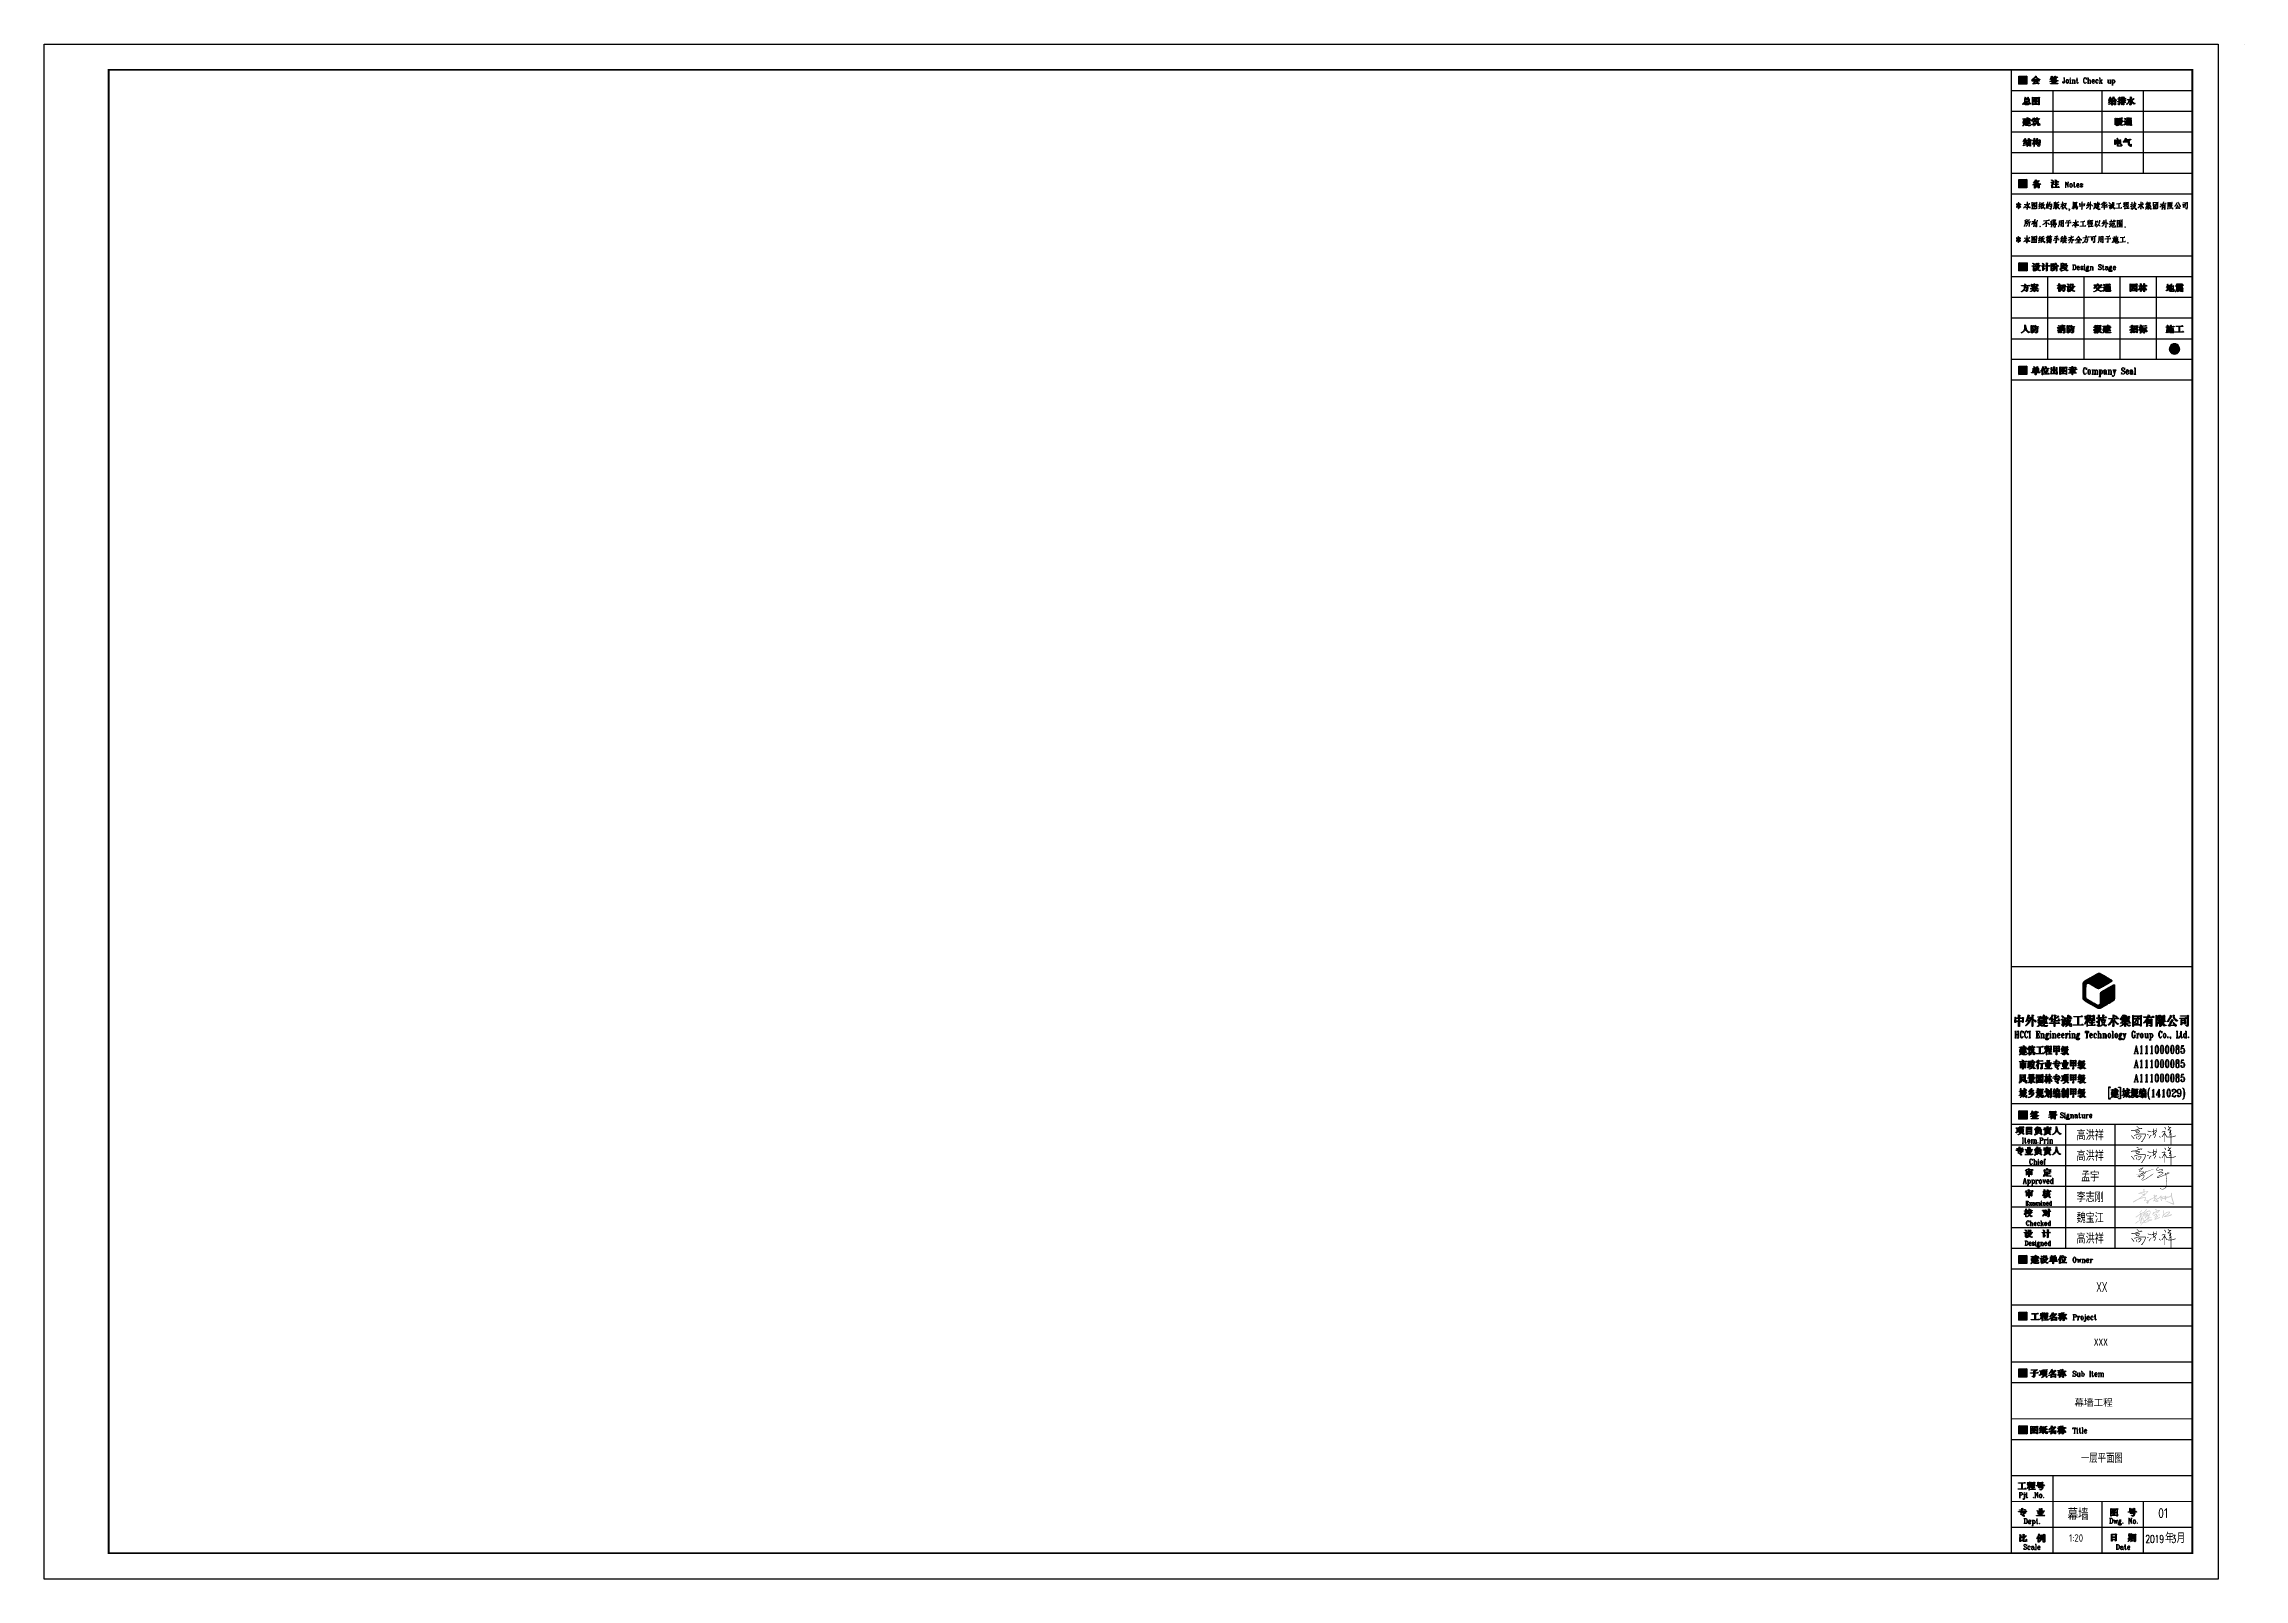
# Model space of a CAD drawing. Extents: x 74607 to 188346, y 27287 to 39167.
# Drawn here: x 74607 to 91627, y 27287 to 39167 of the extents above; entities that cross this region are included whole.
import ezdxf
from ezdxf.enums import TextEntityAlignment as Align

# ---------------------------------------------------------------- set-up
doc = ezdxf.new("R2010")
doc.units = 0
doc.header["$LTSCALE"] = 1000
doc.header["$MEASUREMENT"] = 0
doc.linetypes.add('DASHED2', pattern=[0.375, 0.25, -0.125])
for name, color, linetype in [('__覆盖_A10-公共图签_TEN24OQN_设计区$0$C-SHET-SHET', 7, 'Continuous'), ('C-SHEET-TTLB', 11, 'Continuous'), ('DIM_LEAD', 3, 'Continuous'), ('PUB_TEXT', 7, 'Continuous'), ('TK', 7, 'Continuous'), ('龙骨虚线', 165, 'DASHED2')]:
    doc.layers.add(name, color=color, linetype=linetype)
doc.styles.add('__覆盖_A10-公共图签_TEN24OQN_设计区$0$TH-STYLE1', font='STFANGSO.TTF', dxfattribs={"width": 0.7})
doc.styles.add('_TCH_DIM', font='SIMPLEX', dxfattribs={"bigfont": 'GBCBIG'})
doc.styles.get("Standard").update_dxf_attribs({"font": 'gbenor.shx', "bigfont": 'gbcbig.shx'})
doc.styles.add('standard1', font='romans.shx', dxfattribs={"width": 0.8, "bigfont": 'hztxt.shx'})
doc.styles.add('宋体', font='')
doc.styles.get('宋体').set_extended_font_data('SimSun')

# ---------------------------------------------------------------- blocks, each defined once
blk = doc.blocks.new('高洪祥')
at = {"layer": '龙骨虚线', "linetype": 'ByBlock', "const_width": 0.3}
for points in [[(0.2, 5.2), (0.2, 5.2), (0.2, 5.3), (0.3, 5.3), (0.5, 5.3), (0.6, 5.3), (0.8, 5.4), (1, 5.4), (1.1, 5.4), (1.3, 5.4), (1.4, 5.4), (1.5, 5.4), (1.6, 5.4), (1.8, 5.4), (1.9, 5.4), (2, 5.4), (2.1, 5.5), (2.2, 5.5), (2.4, 5.6), (2.5, 5.6), (2.7, 5.7), (2.8, 5.7), (3, 5.8), (3.1, 5.9), (3.3, 5.9), (3.5, 6), (3.6, 6.1), (3.8, 6.1), (3.9, 6.2), (4, 6.2), (4.2, 6.3), (4.3, 6.3), (4.4, 6.4), (4.6, 6.4), (4.7, 6.4), (4.8, 6.5), (4.9, 6.5), (4.9, 6.5), (5, 6.5), (5.1, 6.5), (5.2, 6.4), (5.2, 6.4), (5.3, 6.4), (5.3, 6.4), (5.2, 6.3), (5.2, 6.3), (5, 6.3), (4.8, 6.4), (4.5, 6.4)], [(0.2, 2.9), (0.5, 2.7), (0.7, 2.5), (0.9, 2.3), (1, 2.1), (1.1, 2), (1.3, 1.8), (1.4, 1.6), (1.6, 1.3)], [(1.5, 3), (2.4, 3.2), (3.8, 3.7), (7, 3.7), (7, 2.8), (6.5, 1.6), (6.2, 1.2), (5.8, 0.6), (5.5, 0), (5, -0.1)], [(2.4, 5), (2.5, 4.8), (2.6, 4.6), (2.6, 4.4), (2.7, 4.3), (2.8, 4.3), (2.9, 4.2), (3, 4.2), (3.1, 4.2), (3.2, 4.2), (3.4, 4.3), (3.5, 4.3), (3.6, 4.4), (3.7, 4.5), (3.9, 4.6), (4, 4.7), (4.1, 4.8), (4.1, 4.8), (4.2, 4.9), (4.2, 5), (4.2, 5.1), (4.2, 5.1), (4.2, 5.2), (4.2, 5.2), (4.1, 5.2), (4, 5.3), (3.9, 5.3), (3.7, 5.3), (3.5, 5.2), (3.3, 5.2), (3, 5.1), (2.7, 5.1), (2.4, 5)], [(2.6, 2.4), (3, 1.3)], [(2.9, 7.3), (3.2, 7.1), (3.8, 6.8)], [(3.4, 2.5), (3.6, 2.6), (3.7, 2.6), (3.9, 2.7), (4, 2.7), (4.1, 2.8), (4.2, 2.8), (4.3, 2.8), (4.4, 2.8), (4.5, 2.8), (4.6, 2.8), (4.7, 2.7), (4.8, 2.7), (4.9, 2.7), (4.9, 2.7), (5, 2.7), (5, 2.6), (5, 2.6), (5, 2.5), (5, 2.4), (4.9, 2.3), (4.9, 2.3), (4.8, 2.2), (4.7, 2.1), (4.7, 1.9), (4.6, 1.8), (4.5, 1.7), (4.4, 1.6), (4.3, 1.5), (4.1, 1.4), (4, 1.3), (3.8, 1.2), (3.6, 1.1)], [(7.9, 3.4), (8.2, 3.3), (8.7, 3.2)], [(8.2, 5.2), (8.9, 4.9), (9.4, 4.8), (9.8, 4.7)], [(8.8, 1.6), (9, 2.1), (9.4, 2.7), (9.9, 3.2)], [(10, 4.6), (10.2, 4.7), (10.4, 4.8), (10.6, 4.9), (10.8, 4.9), (11, 5), (11.2, 5.1), (11.4, 5.1), (11.5, 5.2), (11.7, 5.2), (11.8, 5.3), (11.9, 5.3), (12, 5.3), (12.1, 5.3), (12.2, 5.3), (12.3, 5.3), (12.4, 5.3), (12.4, 5.3), (12.4, 5.2), (12.4, 5.2), (12.4, 5.1), (12.4, 5), (12.4, 5), (12.3, 4.9), (12.3, 4.8), (12.2, 4.7), (12.1, 4.6), (12, 4.4), (11.8, 4.3), (11.6, 4.1), (11.4, 3.8), (11, 3.5), (10.6, 3.1)], [(11, 6.2), (11, 4.8), (11, 3.7), (11.7, 3.7), (12.1, 3.4), (12.1, 3), (11.2, 1.8)], [(12.6, 5.4), (12.6, 6.6)], [(13.8, 2.7), (14.3, 2)], [(15, 4.5), (15.2, 4.6), (15.4, 4.7), (15.6, 4.8), (15.7, 4.8), (15.8, 4.9), (15.9, 4.9), (16, 5), (16.1, 5), (16.2, 5), (16.2, 5), (16.3, 5), (16.4, 5), (16.4, 5), (16.4, 5), (16.5, 4.9), (16.5, 4.9), (16.5, 4.8), (16.5, 4.7), (16.5, 4.6), (16.4, 4.5), (16.4, 4.4), (16.3, 4.3), (16.3, 4.2), (16.2, 4), (16.1, 3.9), (16, 3.8), (16, 3.6), (15.9, 3.5), (15.8, 3.3), (15.7, 3.2), (15.6, 3), (15.5, 2.9), (15.5, 2.8), (15.4, 2.6), (15.3, 2.5), (15.2, 2.4), (15.2, 2.4), (15.2, 2.3), (15.1, 2.3), (15.1, 2.2), (15.1, 2.3), (15.2, 2.3), (15.2, 2.4), (15.2, 2.4), (15.3, 2.5), (15.4, 2.6), (15.5, 2.8), (15.5, 2.9), (15.6, 3), (15.7, 3.2), (15.8, 3.3), (15.9, 3.4), (16, 3.6), (16, 3.7), (16.1, 3.7), (16.2, 3.8), (16.2, 3.8), (16.2, 3.8), (16.3, 3.7), (16.3, 3.7), (16.3, 3.5), (16.3, 3.3), (16.3, 3), (16.3, 2.7), (16.3, 2.3), (16.3, 1.8), (16.3, 1.3), (16.3, 0.9), (16.3, 0.5), (16.3, 0.1), (16.3, -0.1), (16.3, -0.2), (16.3, -0.1), (16.3, 0.1), (16.3, 0.5), (16.3, 0.9), (16.3, 1.3), (16.3, 1.8), (16.3, 2.3), (16.3, 2.7), (16.3, 3), (16.3, 3.3), (16.3, 3.5), (16.3, 3.7), (16.3, 3.8), (16.3, 3.9), (16.3, 3.9), (16.3, 3.9), (16.4, 3.9), (16.4, 3.9), (16.4, 3.9), (16.4, 3.8), (16.5, 3.8), (16.5, 3.7), (16.6, 3.6), (16.6, 3.6), (16.7, 3.5), (16.8, 3.4), (16.8, 3.3), (16.9, 3.2), (17, 3), (17.1, 2.8), (17.2, 2.6), (17.3, 2.3)], [(16.2, 7), (16.7, 6.6), (16.8, 6.3), (16.6, 5.9)], [(17.3, 2.3), (18.9, 2.2), (19.8, 2.2), (21.8, 2.8)], [(18, 7.5), (18.1, 7.3), (18.3, 7.1), (18.4, 6.9), (18.5, 6.8), (18.6, 6.7), (18.7, 6.7), (18.8, 6.7), (18.9, 6.7), (19, 6.8), (19.1, 6.8), (19.2, 6.9), (19.3, 6.9), (19.4, 7), (19.4, 7), (19.5, 7), (19.5, 7.1), (19.5, 7), (19.4, 7), (19.4, 7), (19.3, 6.9), (19.2, 6.8), (19.1, 6.7), (19, 6.6), (18.9, 6.5), (18.7, 6.4), (18.6, 6.2), (18.5, 6.1), (18.4, 6), (18.3, 5.9), (18.2, 5.8), (18.1, 5.7), (18, 5.7), (18, 5.6), (17.9, 5.6), (17.9, 5.6), (18, 5.6), (18, 5.6), (18.1, 5.6), (18.2, 5.6), (18.3, 5.6), (18.4, 5.6), (18.5, 5.6), (18.7, 5.6), (18.9, 5.6), (19, 5.6), (19.1, 5.6), (19.2, 5.5), (19.3, 5.5), (19.4, 5.4), (19.4, 5.4), (19.4, 5.3), (19.3, 5.2), (19.3, 5.2), (19.2, 5.1), (19.1, 5), (19, 4.9), (19, 4.8), (18.9, 4.7), (18.8, 4.6), (18.8, 4.6), (18.7, 4.5), (18.7, 4.4), (18.7, 4.3), (18.7, 4.3), (18.8, 4.2), (18.9, 4.2), (19, 4.1), (19.1, 4.1), (19.2, 4.1), (19.3, 4), (19.4, 4), (19.5, 3.9), (19.5, 3.8), (19.5, 3.8), (19.4, 3.7), (19.4, 3.6), (19.2, 3.5), (19, 3.4), (18.8, 3.2), (18.5, 3.1)], [(19.3, 5.6), (19.4, 2.7), (19.5, 0.6), (19.5, -1.8)]]:
    blk.add_lwpolyline(points, dxfattribs=at)
blk = doc.blocks.new('孟宇')
at = {"const_width": 0.5}
for points in [[(-4.1, 12.1), (-3, 12.7), (-2.3, 13.2), (-1.6, 13.6), (-0.4, 14.2), (0.7, 14.5), (1.3, 14.5), (0.6, 13.6), (-0.6, 12.7), (-2.1, 11.6), (-3.3, 10.7), (-3, 10.1), (-2.4, 9.9), (-1.2, 9.7), (0, 9.7), (2, 9.6), (3.8, 9.4), (5.2, 9.9), (3.3, 9.3), (0.9, 7.8), (-1.5, 6.8), (-3.4, 5.3), (-4.9, 4.3), (-3.6, 4.1), (-2.1, 4.4), (-1.1, 5), (-0.4, 5.5), (0.4, 5.8), (1.1, 6.2), (2.3, 7), (3.7, 7.7), (4.5, 9.7)], [(-3.5, 3), (-0.4, 5.5), (1.7, 5.7), (2.8, 5.4), (2.9, 4.5), (2.4, 3.6), (1.7, 2.6), (0.8, 1.2), (-0.2, 0.3), (0.2, -0.3), (1.2, -0.4), (2.7, 0), (4.4, 0.9), (6.1, 1.9), (14, 7.4)], [(20.4, 15.5), (19, 14.6), (18.4, 13.6), (18, 12.4), (18.4, 11.4), (19.2, 11.2), (20.5, 11.7), (21.7, 12.3), (23.7, 12.8), (25.4, 13), (25.8, 12.4), (25, 11.3), (19.9, 8.5), (25.6, 8.8), (26, 8.5), (25.8, 7.9), (19.1, 3.6), (18.8, 3), (20.8, 3.1), (33.3, 8.1), (33.1, 8.7), (29, 8), (29.6, 4.5), (30.6, -4.3), (30.3, -7.8), (28.2, -10.4), (26, -11.4), (24, -11.3), (22, -10.2)]]:
    blk.add_lwpolyline(points, dxfattribs=at)
blk = doc.blocks.new('A1')
at = {"linetype": 'Continuous'}
for points in [[(-74, 581.57), (-76.85, 581.25), (-77.15, 581.57)], [(-76.85, 581.25), (-77.15, 581.57), (-76.85, 578.7)], [(-77.15, 581.57), (-76.85, 578.7), (-77.15, 578.4)], [(-76.85, 578.7), (-77.15, 578.4), (-74.3, 578.7)], [(-77.15, 578.4), (-74.3, 578.7), (-74, 578.4)], [(-74.3, 581.25), (-74, 581.57), (-76.85, 581.25)], [(-74, 578.4), (-74.3, 581.25), (-74, 581.57)], [(-74.3, 578.7), (-74, 578.4), (-74.3, 581.25)], [(-74, 541.57), (-76.85, 541.28), (-77.15, 541.57)], [(-76.85, 541.28), (-77.15, 541.57), (-76.85, 538.75)], [(-77.15, 541.57), (-76.85, 538.75), (-77.15, 538.4)], [(-76.85, 538.75), (-77.15, 538.4), (-74.3, 538.75)], [(-77.15, 538.4), (-74.3, 538.75), (-74, 538.4)], [(-74.3, 541.28), (-74, 541.57), (-76.85, 541.28)], [(-74, 538.4), (-74.3, 541.28), (-74, 541.57)], [(-74.3, 538.75), (-74, 538.4), (-74.3, 541.28)], [(-77.93, 532.05), (-77.96, 532), (-77.71, 532)], [(-77.96, 532), (-77.96, 531.98), (-77.68, 531.98)], [(-77.96, 532), (-77.71, 532), (-77.68, 531.98)], [(-77.96, 531.98), (-77.96, 531.93), (-77.68, 531.93)], [(-77.96, 531.98), (-77.68, 531.98), (-77.68, 531.93)], [(-77.96, 531.93), (-77.96, 531.88), (-77.63, 531.88)], [(-77.96, 531.93), (-77.68, 531.93), (-77.63, 531.88)], [(-77.96, 531.88), (-77.93, 531.83), (-77.58, 531.83)], [(-77.96, 531.88), (-77.63, 531.88), (-77.58, 531.83)], [(-77.93, 531.13), (-77.96, 531.08), (-77.58, 531.08)], [(-77.96, 531.08), (-77.96, 531), (-77.68, 531)], [(-77.96, 531.08), (-77.58, 531.08), (-77.68, 531)], [(-77.96, 531), (-77.96, 530.95), (-77.68, 530.95)], [(-77.96, 531), (-77.68, 531), (-77.68, 530.95)], [(-77.96, 530.95), (-77.96, 530.9), (-77.71, 530.9)], [(-77.96, 530.95), (-77.68, 530.95), (-77.71, 530.9)], [(-77.96, 530.9), (-77.93, 530.85), (-77.76, 530.85)], [(-77.96, 530.9), (-77.71, 530.9), (-77.76, 530.85)], [(-77.93, 532.05), (-77.76, 532.05), (-77.71, 532)], [(-77.93, 531.83), (-77.88, 531.75), (-77.51, 531.75)], [(-77.93, 531.83), (-77.58, 531.83), (-77.51, 531.75)], [(-77.88, 531.15), (-77.93, 531.13), (-77.53, 531.13)], [(-77.93, 531.13), (-77.53, 531.13), (-77.58, 531.08)], [(-77.93, 530.85), (-77.83, 530.83), (-77.81, 530.83)], [(-77.93, 530.85), (-77.76, 530.85), (-77.81, 530.83)], [(-77.88, 531.75), (-77.81, 531.7), (-77.46, 531.7)], [(-77.88, 531.75), (-77.51, 531.75), (-77.46, 531.7)], [(-77.83, 531.2), (-77.88, 531.15), (-77.51, 531.15)], [(-77.88, 531.15), (-77.51, 531.15), (-77.53, 531.13)], [(-77.83, 532.1), (-77.83, 532.05), (-77.81, 532.05)], [(-77.76, 531.25), (-77.83, 531.2), (-77.46, 531.2)], [(-77.83, 531.2), (-77.46, 531.2), (-77.51, 531.15)], [(-77.81, 531.7), (-77.76, 531.68), (-77.41, 531.68)], [(-77.81, 531.7), (-77.46, 531.7), (-77.41, 531.68)], [(-77.76, 531.68), (-77.41, 531.5), (-77.26, 531.5)], [(-77.76, 531.68), (-77.41, 531.68), (-77.26, 531.5)], [(-77.41, 531.43), (-77.76, 531.25), (-77.41, 531.25)], [(-77.76, 531.25), (-77.41, 531.25), (-77.46, 531.2)], [(-77.41, 531.5), (-77.21, 531.5), (-77.28, 531.45)], [(-77.28, 531.45), (-77.41, 531.43), (-77.21, 531.43)], [(-77.41, 531.43), (-77.26, 531.43), (-77.41, 531.25)], [(-77.33, 532.43), (-77.38, 532.38), (-77.08, 532.38)], [(-77.38, 532.38), (-77.38, 532.35), (-77.08, 532.35)], [(-77.38, 532.38), (-77.08, 532.38), (-77.08, 532.35)], [(-77.38, 532.35), (-77.33, 532.3), (-77.08, 532.3)], [(-77.38, 532.35), (-77.08, 532.35), (-77.08, 532.3)], [(-77.33, 530.6), (-77.38, 530.58), (-77.08, 530.58)], [(-77.38, 530.58), (-77.38, 530.53), (-77.08, 530.53)], [(-77.38, 530.58), (-77.08, 530.58), (-77.08, 530.53)], [(-77.38, 530.53), (-77.38, 530.48), (-77.08, 530.48)], [(-77.38, 530.53), (-77.08, 530.53), (-77.08, 530.48)], [(-77.38, 530.48), (-77.33, 530.45), (-77.13, 530.45)], [(-77.38, 530.48), (-77.08, 530.48), (-77.13, 530.45)], [(-77.26, 532.53), (-77.33, 532.48), (-77.13, 532.48)], [(-77.33, 532.48), (-77.33, 532.43), (-77.13, 532.43)], [(-77.33, 532.48), (-77.13, 532.48), (-77.13, 532.43)], [(-77.33, 532.43), (-77.13, 532.43), (-77.08, 532.38)], [(-77.33, 532.3), (-77.33, 532.23), (-77.08, 532.23)], [(-77.33, 532.3), (-77.08, 532.3), (-77.08, 532.23)], [(-77.33, 532.23), (-77.26, 531.5), (-77.21, 531.5)], [(-77.33, 532.23), (-77.08, 532.23), (-77.21, 531.5)], [(-77.26, 531.43), (-77.33, 530.7), (-77.08, 530.7)], [(-77.33, 530.7), (-77.33, 530.6), (-77.08, 530.6)], [(-77.33, 530.7), (-77.08, 530.7), (-77.08, 530.6)], [(-77.33, 530.6), (-77.08, 530.6), (-77.08, 530.58)], [(-77.33, 530.45), (-77.28, 530.4), (-77.16, 530.4)], [(-77.33, 530.45), (-77.13, 530.45), (-77.16, 530.4)], [(-77.21, 531.5), (-77.28, 531.45), (-77.16, 531.45)], [(-77.28, 531.45), (-77.21, 531.43), (-77.08, 531.43)], [(-77.28, 531.45), (-77.16, 531.45), (-77.08, 531.43)], [(-77.28, 530.4), (-77.16, 530.4), (-77.21, 530.35)], [(-77.21, 532.55), (-77.26, 532.53), (-77.16, 532.53)], [(-77.26, 532.53), (-77.16, 532.53), (-77.13, 532.48)], [(-77.26, 531.43), (-77.21, 531.43), (-77.08, 530.7)], [(-77.08, 531.68), (-77.21, 531.5), (-77.08, 531.5)], [(-77.21, 531.5), (-77.08, 531.5), (-77.16, 531.45)], [(-77.21, 531.43), (-77.08, 531.25), (-76.71, 531.25)], [(-77.21, 531.43), (-77.08, 531.43), (-76.71, 531.25)], [(-77.03, 531.7), (-77.08, 531.68), (-76.71, 531.68)], [(-77.08, 531.68), (-76.71, 531.68), (-77.08, 531.5)], [(-77.08, 531.25), (-77.03, 531.2), (-76.61, 531.2)], [(-77.08, 531.25), (-76.71, 531.25), (-76.61, 531.2)], [(-76.98, 531.75), (-77.03, 531.7), (-76.66, 531.7)], [(-77.03, 531.7), (-76.66, 531.7), (-76.71, 531.68)], [(-77.03, 531.2), (-76.98, 531.15), (-76.56, 531.15)], [(-77.03, 531.2), (-76.61, 531.2), (-76.56, 531.15)], [(-76.96, 531.8), (-76.98, 531.75), (-76.53, 531.75)], [(-76.98, 531.75), (-76.61, 531.75), (-76.66, 531.7)], [(-76.98, 531.15), (-76.96, 531.13), (-76.53, 531.13)], [(-76.98, 531.15), (-76.56, 531.15), (-76.53, 531.13)], [(-76.91, 531.83), (-76.96, 531.8), (-76.53, 531.8)], [(-76.96, 531.8), (-76.53, 531.8), (-76.53, 531.75)], [(-76.96, 531.13), (-76.86, 531.03), (-76.48, 531.03)], [(-76.96, 531.13), (-76.53, 531.13), (-76.48, 531.03)], [(-76.83, 531.93), (-76.91, 531.83), (-76.48, 531.83)], [(-76.91, 531.83), (-76.48, 531.83), (-76.53, 531.8)], [(-76.86, 531.03), (-76.83, 531), (-76.48, 531)], [(-76.86, 531.03), (-76.48, 531.03), (-76.48, 531)], [(-76.78, 531.98), (-76.83, 531.93), (-76.48, 531.93)], [(-76.83, 531.93), (-76.48, 531.93), (-76.48, 531.83)], [(-76.83, 531), (-76.78, 530.95), (-76.48, 530.95)], [(-76.83, 531), (-76.48, 531), (-76.48, 530.95)], [(-76.73, 532.05), (-76.78, 532), (-76.53, 532)], [(-76.78, 532), (-76.78, 531.98), (-76.48, 531.98)], [(-76.78, 532), (-76.53, 532), (-76.48, 531.98)], [(-76.78, 531.98), (-76.48, 531.98), (-76.48, 531.93)], [(-76.78, 530.95), (-76.73, 530.9), (-76.48, 530.9)], [(-76.78, 530.95), (-76.48, 530.95), (-76.48, 530.9)], [(-76.73, 532.05), (-76.53, 532.05), (-76.53, 532)], [(-76.73, 530.9), (-76.71, 530.85), (-76.53, 530.85)], [(-76.73, 530.9), (-76.48, 530.9), (-76.53, 530.85)], [(-76.61, 532.1), (-76.71, 532.05), (-76.53, 532.05)], [(-76.66, 530.85), (-76.61, 530.83), (-76.56, 530.83)], [(-76.66, 530.85), (-76.53, 530.85), (-76.56, 530.83)], [(-77.4, 519.34), (-77.45, 519.29), (-77.15, 519.29)], [(-77.45, 519.29), (-77.45, 519.26), (-77.15, 519.26)], [(-77.45, 519.29), (-77.15, 519.29), (-77.15, 519.26)], [(-77.45, 519.26), (-77.4, 519.21), (-77.15, 519.21)], [(-77.45, 519.26), (-77.15, 519.26), (-77.15, 519.21)], [(-77.32, 519.44), (-77.4, 519.39), (-77.2, 519.39)], [(-77.4, 519.39), (-77.4, 519.34), (-77.2, 519.34)], [(-77.4, 519.39), (-77.2, 519.39), (-77.2, 519.34)], [(-77.4, 519.34), (-77.2, 519.34), (-77.15, 519.29)], [(-77.4, 519.21), (-77.4, 519.14), (-77.15, 519.14)], [(-77.4, 519.21), (-77.15, 519.21), (-77.15, 519.14)], [(-77.4, 519.14), (-77.32, 518.41), (-77.27, 518.41)], [(-77.4, 519.14), (-77.15, 519.14), (-77.27, 518.41)], [(-77.27, 519.46), (-77.32, 519.44), (-77.22, 519.44)], [(-77.32, 519.44), (-77.22, 519.44), (-77.2, 519.39)], [(-78, 518.96), (-78.02, 518.91), (-77.77, 518.91)], [(-78.02, 518.91), (-78.02, 518.89), (-77.75, 518.89)], [(-78.02, 518.91), (-77.77, 518.91), (-77.75, 518.89)], [(-78.02, 518.89), (-78.02, 518.84), (-77.75, 518.84)], [(-78.02, 518.89), (-77.75, 518.89), (-77.75, 518.84)], [(-78.02, 518.84), (-78.02, 518.79), (-77.7, 518.79)], [(-78.02, 518.84), (-77.75, 518.84), (-77.7, 518.79)], [(-78.02, 518.79), (-78, 518.74), (-77.65, 518.74)], [(-78.02, 518.79), (-77.7, 518.79), (-77.65, 518.74)], [(-78, 518.04), (-78.02, 517.99), (-77.65, 517.99)], [(-78.02, 517.99), (-78.02, 517.91), (-77.75, 517.91)], [(-78.02, 517.99), (-77.65, 517.99), (-77.75, 517.91)], [(-78.02, 517.91), (-78.02, 517.86), (-77.75, 517.86)], [(-78.02, 517.91), (-77.75, 517.91), (-77.75, 517.86)], [(-78.02, 517.86), (-78.02, 517.81), (-77.77, 517.81)], [(-78.02, 517.86), (-77.75, 517.86), (-77.77, 517.81)], [(-78.02, 517.81), (-78, 517.76), (-77.82, 517.76)], [(-78.02, 517.81), (-77.77, 517.81), (-77.82, 517.76)], [(-78, 518.96), (-77.82, 518.96), (-77.77, 518.91)], [(-78, 518.74), (-77.95, 518.66), (-77.57, 518.66)], [(-78, 518.74), (-77.65, 518.74), (-77.57, 518.66)], [(-77.95, 518.06), (-78, 518.04), (-77.6, 518.04)], [(-78, 518.04), (-77.6, 518.04), (-77.65, 517.99)], [(-78, 517.76), (-77.9, 517.74), (-77.87, 517.74)], [(-78, 517.76), (-77.82, 517.76), (-77.87, 517.74)], [(-77.95, 518.66), (-77.87, 518.61), (-77.52, 518.61)], [(-77.95, 518.66), (-77.57, 518.66), (-77.52, 518.61)], [(-77.9, 518.11), (-77.95, 518.06), (-77.57, 518.06)], [(-77.95, 518.06), (-77.57, 518.06), (-77.6, 518.04)], [(-77.9, 519.01), (-77.9, 518.96), (-77.87, 518.96)], [(-77.82, 518.16), (-77.9, 518.11), (-77.52, 518.11)], [(-77.9, 518.11), (-77.52, 518.11), (-77.57, 518.06)], [(-77.87, 518.61), (-77.82, 518.59), (-77.47, 518.59)], [(-77.87, 518.61), (-77.52, 518.61), (-77.47, 518.59)], [(-77.82, 518.59), (-77.47, 518.41), (-77.32, 518.41)], [(-77.82, 518.59), (-77.47, 518.59), (-77.32, 518.41)], [(-77.47, 518.34), (-77.82, 518.16), (-77.47, 518.16)], [(-77.82, 518.16), (-77.47, 518.16), (-77.52, 518.11)], [(-77.47, 518.41), (-77.27, 518.41), (-77.35, 518.36)], [(-77.35, 518.36), (-77.47, 518.34), (-77.27, 518.34)], [(-77.47, 518.34), (-77.32, 518.34), (-77.47, 518.16)], [(-77.4, 517.51), (-77.45, 517.49), (-77.15, 517.49)], [(-77.45, 517.49), (-77.45, 517.44), (-77.15, 517.44)], [(-77.45, 517.49), (-77.15, 517.49), (-77.15, 517.44)], [(-77.45, 517.44), (-77.45, 517.39), (-77.15, 517.39)], [(-77.45, 517.44), (-77.15, 517.44), (-77.15, 517.39)], [(-77.45, 517.39), (-77.4, 517.36), (-77.2, 517.36)], [(-77.45, 517.39), (-77.15, 517.39), (-77.2, 517.36)], [(-77.32, 518.34), (-77.4, 517.61), (-77.15, 517.61)], [(-77.4, 517.61), (-77.4, 517.51), (-77.15, 517.51)], [(-77.4, 517.61), (-77.15, 517.61), (-77.15, 517.51)], [(-77.4, 517.51), (-77.15, 517.51), (-77.15, 517.49)], [(-77.4, 517.36), (-77.35, 517.31), (-77.22, 517.31)], [(-77.4, 517.36), (-77.2, 517.36), (-77.22, 517.31)], [(-77.27, 518.41), (-77.35, 518.36), (-77.22, 518.36)], [(-77.35, 518.36), (-77.27, 518.34), (-77.15, 518.34)], [(-77.35, 518.36), (-77.22, 518.36), (-77.15, 518.34)], [(-77.35, 517.31), (-77.22, 517.31), (-77.27, 517.26)], [(-77.32, 518.34), (-77.27, 518.34), (-77.15, 517.61)], [(-77.15, 518.59), (-77.27, 518.41), (-77.15, 518.41)], [(-77.27, 518.41), (-77.15, 518.41), (-77.22, 518.36)], [(-77.27, 518.34), (-77.15, 518.16), (-76.77, 518.16)], [(-77.27, 518.34), (-77.15, 518.34), (-76.77, 518.16)], [(-77.1, 518.61), (-77.15, 518.59), (-76.77, 518.59)], [(-77.15, 518.59), (-76.77, 518.59), (-77.15, 518.41)], [(-77.15, 518.16), (-77.1, 518.11), (-76.67, 518.11)], [(-77.15, 518.16), (-76.77, 518.16), (-76.67, 518.11)], [(-77.05, 518.66), (-77.1, 518.61), (-76.72, 518.61)], [(-77.1, 518.61), (-76.72, 518.61), (-76.77, 518.59)], [(-77.1, 518.11), (-77.05, 518.06), (-76.62, 518.06)], [(-77.1, 518.11), (-76.67, 518.11), (-76.62, 518.06)], [(-77.02, 518.71), (-77.05, 518.66), (-76.6, 518.66)], [(-77.05, 518.66), (-76.67, 518.66), (-76.72, 518.61)], [(-77.05, 518.06), (-77.02, 518.04), (-76.6, 518.04)], [(-77.05, 518.06), (-76.62, 518.06), (-76.6, 518.04)], [(-76.97, 518.74), (-77.02, 518.71), (-76.6, 518.71)], [(-77.02, 518.71), (-76.6, 518.71), (-76.6, 518.66)], [(-77.02, 518.04), (-76.92, 517.94), (-76.55, 517.94)], [(-77.02, 518.04), (-76.6, 518.04), (-76.55, 517.94)], [(-76.9, 518.84), (-76.97, 518.74), (-76.55, 518.74)], [(-76.97, 518.74), (-76.55, 518.74), (-76.6, 518.71)], [(-76.92, 517.94), (-76.9, 517.91), (-76.55, 517.91)], [(-76.92, 517.94), (-76.55, 517.94), (-76.55, 517.91)], [(-76.85, 518.89), (-76.9, 518.84), (-76.55, 518.84)], [(-76.9, 518.84), (-76.55, 518.84), (-76.55, 518.74)], [(-76.9, 517.91), (-76.85, 517.86), (-76.55, 517.86)], [(-76.9, 517.91), (-76.55, 517.91), (-76.55, 517.86)], [(-76.8, 518.96), (-76.85, 518.91), (-76.6, 518.91)], [(-76.85, 518.91), (-76.85, 518.89), (-76.55, 518.89)], [(-76.85, 518.91), (-76.6, 518.91), (-76.55, 518.89)], [(-76.85, 518.89), (-76.55, 518.89), (-76.55, 518.84)], [(-76.85, 517.86), (-76.8, 517.81), (-76.55, 517.81)], [(-76.85, 517.86), (-76.55, 517.86), (-76.55, 517.81)], [(-76.8, 518.96), (-76.6, 518.96), (-76.6, 518.91)], [(-76.8, 517.81), (-76.77, 517.76), (-76.6, 517.76)], [(-76.8, 517.81), (-76.55, 517.81), (-76.6, 517.76)], [(-76.67, 519.01), (-76.77, 518.96), (-76.6, 518.96)], [(-76.72, 517.76), (-76.67, 517.74), (-76.62, 517.74)], [(-76.72, 517.76), (-76.6, 517.76), (-76.62, 517.74)], [(-73.93, 509.32), (-76.75, 509.03), (-77.05, 509.32)], [(-76.75, 509.03), (-77.05, 509.32), (-76.75, 506.5)], [(-77.05, 509.32), (-76.75, 506.5), (-77.05, 506.2)], [(-76.75, 506.5), (-77.05, 506.2), (-74.22, 506.5)], [(-77.05, 506.2), (-74.22, 506.5), (-73.93, 506.2)], [(-74.22, 509.03), (-73.93, 509.32), (-76.75, 509.03)], [(-73.93, 506.2), (-74.22, 509.03), (-73.93, 509.32)], [(-74.22, 506.5), (-73.93, 506.2), (-74.22, 509.03)], [(-18.6, 476.97), (-18.82, 476.47), (-16.88, 475.97)], [(-18.3, 477.4), (-18.6, 476.97), (-16.88, 475.97)], [(-17.88, 477.7), (-18.3, 477.4), (-16.88, 475.97)], [(-17.42, 477.93), (-17.88, 477.7), (-16.88, 475.97)], [(-16.88, 477.95), (-17.42, 477.93), (-16.88, 475.97)], [(-16.35, 477.93), (-16.88, 477.95), (-16.88, 475.97)], [(-15.9, 477.7), (-16.35, 477.93), (-16.88, 475.97)], [(-15.47, 477.4), (-15.9, 477.7), (-16.88, 475.97)], [(-15.17, 476.97), (-15.47, 477.4), (-16.88, 475.97)], [(-14.97, 476.47), (-15.17, 476.97), (-16.88, 475.97)], [(-74, 469.28), (-76.85, 468.97), (-77.15, 469.28)], [(-76.85, 468.97), (-77.15, 469.28), (-76.85, 466.45)], [(-77.15, 469.28), (-76.85, 466.45), (-77.15, 466.15)], [(-74.3, 468.97), (-74, 469.28), (-76.85, 468.97)], [(-74, 466.15), (-74.3, 468.97), (-74, 469.28)], [(-74.3, 466.45), (-74, 466.15), (-74.3, 468.97)], [(-18.82, 476.47), (-18.9, 475.97), (-16.88, 475.97)], [(-18.9, 475.97), (-18.82, 475.45), (-16.88, 475.97)], [(-18.82, 475.45), (-18.6, 475), (-16.88, 475.97)], [(-18.6, 475), (-18.3, 474.57), (-16.88, 475.97)], [(-18.3, 474.57), (-17.88, 474.22), (-16.88, 475.97)], [(-17.88, 474.22), (-17.42, 474.05), (-16.88, 475.97)], [(-17.42, 474.05), (-16.88, 473.97), (-16.88, 475.97)], [(-14.88, 475.97), (-14.97, 476.47), (-16.88, 475.97)], [(-16.88, 473.97), (-16.35, 474.05), (-16.88, 475.97)], [(-16.35, 474.05), (-15.9, 474.22), (-16.88, 475.97)], [(-15.9, 474.22), (-15.47, 474.57), (-16.88, 475.97)], [(-15.47, 474.57), (-15.17, 475), (-16.88, 475.97)], [(-15.17, 475), (-14.97, 475.45), (-16.88, 475.97)], [(-14.97, 475.45), (-14.88, 475.97), (-16.88, 475.97)], [(-76.85, 466.45), (-77.15, 466.15), (-74.3, 466.45)], [(-77.15, 466.15), (-74.3, 466.45), (-74, 466.15)], [(-73.93, 181.18), (-76.75, 180.88), (-77.05, 181.18)], [(-76.75, 180.88), (-77.05, 181.18), (-76.75, 178.35)], [(-77.05, 181.18), (-76.75, 178.35), (-77.05, 178)], [(-74.22, 180.88), (-73.93, 181.18), (-76.75, 180.88)], [(-73.93, 178), (-74.22, 180.88), (-73.93, 181.18)], [(-74.22, 178.35), (-73.93, 178), (-74.22, 180.88)], [(-76.75, 178.35), (-77.05, 178), (-74.22, 178.35)], [(-77.05, 178), (-74.22, 178.35), (-73.93, 178)], [(-74, 125.25), (-76.85, 124.95), (-77.15, 125.25)], [(-76.85, 124.95), (-77.15, 125.25), (-76.85, 122.43)], [(-77.15, 125.25), (-76.85, 122.43), (-77.15, 122.12)], [(-76.85, 122.43), (-77.15, 122.12), (-74.3, 122.43)], [(-77.15, 122.12), (-74.3, 122.43), (-74, 122.12)], [(-74.3, 124.95), (-74, 125.25), (-76.85, 124.95)], [(-74, 122.12), (-74.3, 124.95), (-74, 125.25)], [(-74.3, 122.43), (-74, 122.12), (-74.3, 124.95)], [(-74, 103.25), (-76.85, 102.95), (-77.15, 103.25)], [(-76.85, 102.95), (-77.15, 103.25), (-76.85, 100.43)], [(-77.15, 103.25), (-76.85, 100.43), (-77.15, 100.12)], [(-74.3, 102.95), (-74, 103.25), (-76.85, 102.95)], [(-74, 100.12), (-74.3, 102.95), (-74, 103.25)], [(-74.3, 100.43), (-74, 100.12), (-74.3, 102.95)], [(-76.85, 100.43), (-77.15, 100.12), (-74.3, 100.43)], [(-77.15, 100.12), (-74.3, 100.43), (-74, 100.12)], [(-74, 81.28), (-76.85, 80.97), (-77.15, 81.28)], [(-76.85, 80.97), (-77.15, 81.28), (-76.85, 78.4)], [(-77.15, 81.28), (-76.85, 78.4), (-77.15, 78.1)], [(-76.85, 78.4), (-77.15, 78.1), (-74.3, 78.4)], [(-77.15, 78.1), (-74.3, 78.4), (-74, 78.1)], [(-74.3, 80.97), (-74, 81.28), (-76.85, 80.97)], [(-74, 78.1), (-74.3, 80.97), (-74, 81.28)], [(-74.3, 78.4), (-74, 78.1), (-74.3, 80.97)], [(-73.93, 59.3), (-76.75, 59.03), (-77.05, 59.3)], [(-76.75, 59.03), (-77.05, 59.3), (-76.75, 56.47)], [(-77.05, 59.3), (-76.75, 56.47), (-77.05, 56.18)], [(-76.75, 56.47), (-77.05, 56.18), (-74.22, 56.47)], [(-77.05, 56.18), (-74.22, 56.47), (-73.93, 56.18)], [(-74.22, 59.03), (-73.93, 59.3), (-76.75, 59.03)], [(-73.93, 56.18), (-74.22, 59.03), (-73.93, 59.3)], [(-74.22, 56.47), (-73.93, 56.18), (-74.22, 59.03)]]:
    blk.add_hatch(color=94, dxfattribs=at).paths.add_polyline_path(points)
at = {"layer": 'C-SHEET-TTLB'}
h = blk.add_hatch(color=0, dxfattribs=at)
h.dxf.hatch_style = 1
h.paths.add_polyline_path([(-21.56, 147.64), (-21.57, 147.57), (-21.44, 147.56), (-21.23, 147.54), (-21.05, 147.48), (-21.01, 147.45), (-20.92, 147.55), (-20.87, 147.6), (-20.74, 147.61), (-20.63, 147.65), (-20.58, 147.71), (-20.49, 147.74), (-20.4, 147.72), (-20.36, 147.71), (-20.39, 147.86), (-20.44, 147.88), (-20.67, 147.91), (-20.82, 147.91), (-20.93, 147.91), (-21.12, 147.91), (-21.23, 147.87), (-21.28, 147.81), (-21.42, 147.77), (-21.53, 147.72)], flags=16)
h.paths.add_polyline_path([(-20.68, 147.4), (-20.69, 147.33), (-20.61, 147.33), (-20.61, 147.4), (-20.64, 147.39)], flags=16)
h.paths.add_polyline_path([(-21.4, 147.36), (-21.58, 147.34), (-21.64, 147.24), (-21.56, 147.21), (-21.38, 147.23), (-21.31, 147.21), (-21.3, 147.33)], flags=16)
h.paths.add_polyline_path([(-24.54, 148.42), (-24.51, 148.11), (-24.41, 147.97), (-24.36, 148.04), (-24.19, 148.1), (-24.1, 148.21), (-24.09, 148.29), (-24.23, 148.42), (-24.42, 148.47), (-24.54, 148.49)], flags=16)
h.paths.add_polyline_path([(-28.52, 149.72), (-28.58, 149.48), (-28.52, 149.26), (-28.46, 149.1), (-28.43, 148.95), (-28.38, 148.92), (-28.08, 149.19), (-27.87, 149.5), (-27.57, 149.67), (-27.48, 149.81), (-27.59, 149.9), (-27.76, 149.96), (-28.18, 149.86), (-28.4, 149.84)], flags=16)
h.paths.add_polyline_path([(-30.08, 149.26), (-29.77, 149.26), (-29.55, 149.2), (-29.3, 149.11), (-29, 149.02), (-28.83, 148.92), (-28.74, 148.89), (-28.72, 148.99), (-28.75, 149.43), (-28.75, 149.56), (-28.8, 149.69), (-28.92, 149.7), (-29.37, 149.53), (-29.73, 149.4), (-29.96, 149.4), (-30.09, 149.36), (-30.12, 149.29)], flags=16)
h.paths.add_polyline_path([(-28.85, 150.93), (-28.99, 150.72), (-29.01, 150.53), (-28.88, 150.46), (-28.84, 150.16), (-28.84, 149.98), (-29.09, 149.85), (-30.16, 149.56), (-30.41, 149.42), (-30.81, 149.37), (-30.81, 149.15), (-30.63, 149.03), (-30.21, 149.13), (-29.95, 149.07), (-29.59, 148.98), (-29.2, 148.85), (-29.03, 148.68), (-28.96, 148.61), (-30.14, 147.7), (-30.57, 147.39), (-31.07, 147.03), (-31.81, 146.71), (-32.52, 146.27), (-32.85, 146.11), (-33, 145.93), (-32.89, 145.77), (-32.64, 145.75), (-32.18, 146.03), (-31.42, 146.53), (-30.75, 146.9), (-30.4, 147.03), (-29.95, 147.16), (-29.6, 147.29), (-29.38, 147.35), (-29.03, 147.43), (-28.73, 147.48), (-28.38, 147.48), (-28.2, 147.39), (-28.13, 147.24), (-28.53, 146.65), (-28.63, 146.5), (-28.55, 146.25), (-28.43, 146.23), (-27.94, 146.23), (-27.58, 146.23), (-27.45, 146.26), (-27.45, 146.15), (-27.68, 146.05), (-27.77, 145.82), (-27.77, 145.52), (-27.52, 145.31), (-27.19, 145.22), (-27.03, 145.46), (-26.96, 145.74), (-26.81, 145.95), (-26.84, 146.26), (-26.82, 146.41), (-26.09, 146.76), (-25.63, 147.04), (-25.29, 147.22), (-25.07, 147.29), (-24.82, 147.43), (-24.82, 147.28), (-24.75, 147.21), (-24.65, 147.19), (-24.53, 147.17), (-24.49, 147.21), (-24.45, 147.17), (-24.47, 147.11), (-24.54, 147.11), (-24.67, 146.87), (-24.9, 146.6), (-25.05, 146.46), (-25.09, 146.3), (-25.07, 146.11), (-24.95, 146.09), (-24.84, 146.11), (-24.77, 146.25), (-24.56, 146.35), (-24.52, 146.39), (-24.44, 146.21), (-24.29, 146.07), (-24.03, 145.95), (-23.71, 145.94), (-23.42, 145.96), (-23.19, 146.03), (-23.09, 146.25), (-23.14, 146.47), (-23.29, 146.57), (-23.51, 146.68), (-23.64, 146.68), (-23.68, 146.76), (-23.63, 146.9), (-23.48, 146.99), (-23.34, 147.07), (-23.25, 147.05), (-23.07, 147.11), (-22.78, 147.41), (-22.54, 147.61), (-22.39, 147.74), (-22.31, 147.78), (-22.3, 147.69), (-22.3, 147.55), (-22.18, 146.77), (-22.12, 146.41), (-21.95, 146.28), (-21.82, 146.37), (-21.66, 146.52), (-21.74, 146.63), (-21.81, 146.63), (-21.81, 146.8), (-21.78, 146.95), (-21.78, 147.06), (-21.8, 147.16), (-21.87, 147.06), (-21.89, 146.93), (-21.94, 147.01), (-21.93, 147.25), (-21.94, 147.36), (-21.8, 147.48), (-21.68, 147.59), (-21.72, 147.39), (-21.74, 147.29), (-21.73, 147.13), (-21.71, 147.04), (-21.69, 146.99), (-21.6, 146.98), (-21.48, 147.01), (-21.33, 147.08), (-21.24, 147.14), (-21.19, 147.18), (-21.07, 147.2), (-20.97, 147.2), (-20.93, 147.17), (-20.82, 147.09), (-20.75, 147.07), (-20.68, 147.03), (-20.6, 146.98), (-20.56, 146.93), (-20.51, 146.86), (-20.48, 146.82), (-20.48, 146.65), (-20.38, 146.6), (-20.21, 146.63), (-20.15, 146.85), (-20.13, 147.02), (-20.01, 147.25), (-20.03, 147.45), (-20.03, 147.56), (-19.85, 147.6), (-19.75, 147.61), (-19.61, 147.59), (-19.48, 147.59), (-19.31, 147.61), (-18.95, 147.72), (-18.84, 147.75), (-18.47, 147.94), (-18.27, 148.08), (-18.17, 148.12), (-18.07, 147.59), (-17.96, 147.16), (-17.83, 146.55), (-17.62, 146), (-17.53, 145.73), (-17.48, 145.53), (-17.5, 145.43), (-17.87, 145.51), (-18.48, 145.71), (-19.11, 145.98), (-19.68, 146.17), (-20.06, 146.27), (-20.34, 146.37), (-20.25, 146.21), (-19.76, 145.97), (-19.09, 145.66), (-18.51, 145.36), (-17.98, 145.15), (-17.63, 144.98), (-17.32, 144.86), (-17.12, 144.83), (-17.01, 144.97), (-17, 145.09), (-17.04, 145.42), (-17.32, 146.32), (-17.52, 147.01), (-17.74, 147.76), (-17.85, 148.14), (-17.85, 148.42), (-17.9, 148.85), (-17.87, 149.25), (-17.89, 149.49), (-18.25, 149.25), (-18.21, 148.89), (-18.21, 148.6), (-18.45, 148.32), (-18.82, 148.09), (-18.99, 147.98), (-19.43, 147.95), (-19.77, 147.9), (-19.93, 147.9), (-20.03, 147.77), (-20.05, 147.85), (-20.07, 148), (-20.17, 148.36), (-20.35, 148.36), (-20.45, 148.31), (-20.46, 148.24), (-20.75, 148.15), (-21.22, 148.09), (-21.71, 147.85), (-21.9, 147.66), (-22.01, 147.69), (-21.99, 147.87), (-21.91, 148.06), (-21.89, 148.22), (-21.87, 148.3), (-22.04, 148.37), (-22.24, 148.34), (-22.62, 147.89), (-22.95, 147.61), (-23.3, 147.33), (-23.37, 147.3), (-23.62, 147.29), (-23.76, 147.2), (-23.84, 147.11), (-23.84, 147.01), (-23.93, 146.92), (-24, 146.88), (-24.01, 146.54), (-23.86, 146.46), (-23.74, 146.51), (-23.66, 146.46), (-23.53, 146.46), (-23.46, 146.39), (-23.45, 146.29), (-23.58, 146.19), (-23.69, 146.19), (-23.84, 146.19), (-23.93, 146.23), (-24.04, 146.3), (-24.16, 146.38), (-24.25, 146.46), (-24.31, 146.55), (-24.37, 146.67), (-24.39, 146.77), (-24.34, 146.89), (-24.25, 147.06), (-24.05, 147.17), (-23.94, 147.44), (-23.98, 147.55), (-24.02, 147.64), (-24.15, 147.59), (-24.17, 147.51), (-24.4, 147.49), (-24.48, 147.47), (-24.55, 147.55), (-24.39, 147.69), (-24.24, 147.8), (-23.96, 147.93), (-23.82, 148.1), (-23.64, 148.16), (-23.62, 148.35), (-23.73, 148.54), (-23.93, 148.6), (-24.14, 148.63), (-24.47, 148.69), (-24.73, 148.68), (-24.9, 148.62), (-24.93, 148.43), (-24.88, 148.22), (-24.8, 148.01), (-24.8, 147.89), (-24.72, 147.79), (-25.01, 147.64), (-25.55, 147.36), (-26.29, 147.01), (-26.88, 146.64), (-26.93, 146.52), (-27.23, 146.52), (-27.63, 146.49), (-27.96, 146.46), (-28.16, 146.45), (-28.31, 146.48), (-28.32, 146.56), (-28.18, 146.7), (-28.03, 146.99), (-27.87, 147.23), (-27.84, 147.45), (-27.92, 147.64), (-28.13, 147.73), (-28.52, 147.73), (-29.1, 147.71), (-29.41, 147.59), (-29.74, 147.56), (-30.13, 147.39), (-30.13, 147.48), (-29.66, 147.77), (-29.07, 148.21), (-28.72, 148.42), (-28.57, 148.47), (-28.47, 148.37), (-28.35, 148.37), (-28.29, 148.5), (-28.29, 148.64), (-28.28, 148.71), (-27.88, 149.07), (-27.35, 149.56), (-27.11, 149.83), (-27, 150.02), (-27.17, 150.07), (-27.52, 150.1), (-28.15, 150.06), (-28.42, 150.02), (-28.53, 150.06), (-28.57, 150.32), (-28.57, 150.47), (-28.52, 150.61), (-28.44, 150.69), (-28.39, 150.74), (-28.44, 150.8), (-28.61, 150.94), (-28.74, 150.94)])
h = blk.add_hatch(color=0, dxfattribs=at)
h.dxf.hatch_style = 1
h.paths.add_polyline_path([(-30.59, 141.81), (-29.94, 142.42), (-29.6, 142.67), (-29.39, 142.62), (-29.43, 142.45), (-29.82, 142.24), (-30.46, 141.75), (-30.56, 141.75)], flags=17)
h.paths.add_polyline_path([(-30.18, 141.69), (-30.18, 141.37), (-31.07, 140.72), (-31.91, 140.12), (-31.91, 139.95), (-31.77, 139.9), (-31.62, 139.92), (-30.74, 140.65), (-30.53, 140.79), (-30.29, 141.03), (-30.16, 141.04), (-30.11, 140.95), (-30.08, 140.7), (-30.32, 140.12), (-30.52, 139.5), (-30.64, 139.35), (-30.54, 139.07), (-30.44, 139.05), (-30.4, 139.22), (-30.25, 139.61), (-30.13, 139.86), (-29.97, 140), (-29.9, 139.92), (-29.91, 139.63), (-29.79, 139.25), (-29.94, 139.1), (-31.6, 138.12), (-32.04, 137.78), (-32.19, 137.72), (-31.98, 137.6), (-31.81, 137.6), (-31.53, 137.83), (-31.07, 138.19), (-30.5, 138.56), (-30.23, 138.74), (-29.89, 138.85), (-29.85, 138.86), (-30.2, 137.74), (-30.1, 137.63), (-29.69, 137.63), (-29.49, 137.67), (-29.39, 137.6), (-29.74, 137.09), (-29.99, 136.83), (-30.08, 136.79), (-29.91, 136.69), (-29.65, 136.95), (-29.32, 137.44), (-29.24, 137.64), (-29.06, 137.8), (-28.56, 137.88), (-27.82, 137.99), (-27.35, 138.1), (-27.1, 138.16), (-26.89, 138.21), (-26.82, 138.42), (-27.04, 138.4), (-27.84, 138.25), (-28.38, 138.14), (-28.58, 138.14), (-28.92, 138.07), (-28.9, 138.4), (-28.78, 139.05), (-28.75, 139.42), (-28.75, 139.58), (-28.95, 139.63), (-29.12, 139.63), (-29.14, 139.5), (-29.4, 139.34), (-29.4, 139.38), (-29.4, 139.48), (-29.35, 139.63), (-28.88, 140.49), (-28.75, 140.82), (-28.67, 140.93), (-28.8, 141.16), (-28.99, 141.2), (-29.73, 140.62), (-29.8, 140.62), (-29.74, 140.84), (-29.63, 141.09), (-29.63, 141.39), (-29.16, 141.53), (-28.91, 141.58), (-28.84, 141.58), (-28.65, 141.38), (-28.52, 141.09), (-28.43, 140.79), (-28.56, 140.49), (-28.5, 140.36), (-28.39, 140.36), (-28.33, 140.36), (-28.3, 140.03), (-28.38, 139.9), (-28.21, 139.75), (-28.14, 139.41), (-28.04, 139.49), (-28.06, 139.84), (-27.57, 140.17), (-27.26, 140.39), (-27.04, 140.56), (-27.01, 140.63), (-26.9, 140.63), (-26.9, 140.51), (-26.94, 140.35), (-27.17, 139.99), (-27.44, 139.7), (-27.69, 139.24), (-27.93, 139.11), (-28.18, 138.94), (-28.37, 138.89), (-28.69, 138.6), (-28.76, 138.45), (-28.73, 138.22), (-28.61, 138.16), (-28.37, 138.29), (-28.07, 138.55), (-27.85, 138.85), (-27.71, 138.91), (-27.38, 138.82), (-27.05, 138.71), (-26.79, 138.67), (-26.46, 138.69), (-26.07, 138.69), (-25.83, 138.74), (-25.6, 138.88), (-25.48, 139), (-25.72, 139.17), (-26.02, 139.21), (-26.29, 139.21), (-26.53, 139.28), (-26.7, 139.36), (-26.78, 139.43), (-26.82, 139.53), (-26.67, 139.64), (-26.55, 139.75), (-26.37, 139.84), (-26.13, 139.81), (-26.04, 139.74), (-25.98, 139.69), (-25.89, 139.74), (-25.83, 139.74), (-25.9, 139.93), (-26.06, 140.03), (-26.21, 140.03), (-26.37, 140.03), (-26.54, 140), (-26.64, 139.97), (-26.71, 139.95), (-26.8, 139.92), (-26.85, 139.88), (-26.98, 139.76), (-27.1, 139.63), (-27.06, 139.45), (-26.95, 139.25), (-26.74, 139.16), (-26.47, 139.04), (-26.28, 139.02), (-26.09, 138.99), (-26.24, 138.9), (-26.38, 138.9), (-26.71, 138.95), (-27.03, 138.95), (-27.17, 139), (-27.38, 139.1), (-27.43, 139.13), (-27.37, 139.26), (-27.28, 139.44), (-27.14, 139.58), (-27.05, 139.74), (-26.99, 139.95), (-26.8, 140.09), (-26.67, 140.29), (-26.61, 140.58), (-26.61, 140.81), (-26.63, 140.95), (-26.45, 141.11), (-26.21, 141.51), (-26.16, 141.93), (-26.18, 142.37), (-26.42, 142.53), (-26.68, 142.63), (-27.09, 142.49), (-27.51, 142.38), (-27.8, 142.03), (-28.25, 141.7), (-28.35, 141.51), (-28.48, 141.58), (-28.6, 141.67), (-28.6, 141.75), (-28.36, 141.98), (-28.17, 142.3), (-27.87, 142.64), (-27.74, 142.86), (-27.58, 142.98), (-27.61, 143.13), (-27.75, 143.22), (-27.9, 143.22), (-27.95, 142.95), (-28.43, 142.38), (-28.68, 142.06), (-28.81, 141.96), (-29.04, 141.93), (-29.33, 141.75), (-29.65, 141.63), (-29.86, 141.52), (-29.91, 141.52), (-29.81, 141.63), (-29.81, 141.75), (-29.87, 141.75), (-29.97, 141.79), (-30.07, 141.8), (-30.14, 141.72)])
h.paths.add_polyline_path([(-29.73, 140.21), (-29.74, 140.03), (-29.69, 139.8), (-29.64, 139.62), (-29.57, 139.59), (-29.48, 139.76), (-29.31, 140.1), (-29.12, 140.58), (-29.01, 140.77), (-29.05, 140.87), (-29.26, 140.87), (-29.49, 140.59), (-29.66, 140.42)], flags=16)
h.paths.add_polyline_path([(-29.58, 138.99), (-29.7, 138.55), (-29.78, 138.11), (-29.83, 137.97), (-29.69, 137.92), (-29.4, 137.94), (-29.25, 138.01), (-29.15, 138.18), (-29.06, 138.35), (-29.02, 138.61), (-28.98, 139.13), (-28.96, 139.24), (-29.14, 139.28), (-29.45, 139.14)], flags=16)
h.paths.add_polyline_path([(-27.63, 141.11), (-27.79, 140.63), (-27.69, 140.48), (-27.69, 140.37), (-27.78, 140.25), (-28.03, 140.1), (-28.05, 140.22), (-28.13, 140.32), (-28.21, 140.48), (-28.19, 140.67), (-27.89, 140.92), (-27.75, 141.05)], flags=16)
h.paths.add_polyline_path([(-28.25, 141.23), (-28.29, 141.02), (-28.25, 140.87), (-28.14, 141.03), (-27.97, 141.23), (-27.77, 141.37), (-27.64, 141.49), (-27.47, 141.58), (-27.15, 141.71), (-27.02, 141.61), (-27.26, 141.27), (-27.33, 140.99), (-27.4, 140.81), (-27.23, 140.75), (-27.02, 140.91), (-26.84, 141.09), (-26.66, 141.26), (-26.56, 141.47), (-26.42, 141.69), (-26.4, 142.07), (-26.46, 142.26), (-26.7, 142.31), (-26.98, 142.23), (-27.3, 142.1), (-27.51, 141.97), (-27.7, 141.79), (-27.99, 141.58), (-28.11, 141.39), (-28.23, 141.26)], flags=16)
h.paths.add_polyline_path([(-23.07, 140.92), (-23.03, 140.67), (-22.89, 140.8), (-22.66, 140.78), (-22.56, 140.84), (-22.58, 140.94), (-22.69, 141.03), (-22.84, 141.08), (-22.97, 141.08), (-23.04, 141.06), (-23.07, 140.98)], flags=17)
h.paths.add_polyline_path([(-25.01, 140.63), (-24.97, 140.46), (-24.89, 140.45), (-24.79, 140.5), (-24.51, 140.72), (-24.34, 140.85), (-24.15, 140.94), (-24.03, 141), (-23.91, 140.98), (-23.85, 140.78), (-24.07, 140.53), (-24.18, 140.35), (-24.41, 140.2), (-24.58, 140.04), (-24.68, 139.94), (-24.73, 139.85), (-24.66, 139.78), (-24.55, 139.81), (-24.47, 139.81), (-24.36, 139.84), (-24.2, 140.04), (-24, 140.17), (-23.89, 140.29), (-23.66, 140.36), (-23.6, 140.29), (-23.77, 140.04), (-24.09, 139.76), (-24.38, 139.55), (-24.59, 139.39), (-24.66, 139.27), (-24.5, 139.13), (-24.3, 139.06), (-23.89, 139.22), (-23.53, 139.38), (-23.18, 139.52), (-22.81, 139.66), (-22.55, 139.68), (-22.46, 139.83), (-22.48, 139.98), (-22.63, 140.04), (-22.84, 140.01), (-23.41, 139.71), (-23.81, 139.52), (-24.02, 139.44), (-24.09, 139.49), (-23.95, 139.6), (-23.68, 139.88), (-23.32, 140.18), (-23.26, 140.36), (-23.29, 140.55), (-23.39, 140.6), (-23.49, 140.63), (-23.61, 140.66), (-23.67, 140.66), (-23.71, 140.74), (-23.68, 140.88), (-23.63, 140.99), (-23.57, 141.12), (-23.7, 141.29), (-23.85, 141.29), (-24.09, 141.22), (-24.28, 141.13), (-24.61, 140.95), (-24.83, 140.84), (-24.97, 140.75)])
h.paths.add_polyline_path([(-25.15, 141.98), (-25.23, 141.59), (-25.35, 141.31), (-25.45, 141.17), (-25.4, 140.95), (-25.26, 141), (-25.03, 141.21), (-24.91, 141.38), (-24.41, 141.77), (-24.01, 142.07), (-23.67, 142.24), (-23.37, 142.4), (-23.08, 142.47), (-22.97, 142.46), (-23.08, 142.31), (-23.58, 141.95), (-23.98, 141.71), (-24.28, 141.58), (-24.21, 141.45), (-23.54, 141.71), (-23.06, 141.95), (-22.86, 142.19), (-22.57, 142.47), (-22.54, 142.69), (-22.79, 142.79), (-23.1, 142.73), (-23.55, 142.6), (-23.91, 142.39), (-24.48, 141.99), (-24.81, 141.76), (-24.92, 141.66), (-24.99, 141.73), (-24.96, 141.88), (-25.01, 142.04), (-25.15, 142.06)])
h.paths.add_polyline_path([(-24.38, 142.86), (-24.07, 142.86), (-23.98, 142.75), (-24.05, 142.61), (-23.89, 142.6), (-23.73, 142.75), (-23.81, 142.91), (-23.96, 143.14), (-24.27, 143.14)])
h.paths.add_polyline_path([(-21.14, 142.69), (-21.18, 141.98), (-21.26, 141.37), (-21.38, 140.87), (-21.56, 140.23), (-21.67, 139.86), (-21.64, 139.7), (-21.43, 139.77), (-21.26, 140.28), (-21.03, 140.69), (-20.72, 141.02), (-20.36, 141.43), (-19.86, 141.69), (-19.55, 141.85), (-19.18, 141.91), (-19.01, 141.91), (-19.01, 141.73), (-19.35, 141.39), (-19.86, 140.97), (-20.26, 140.78), (-20.59, 140.52), (-20.99, 140.37), (-20.99, 140.12), (-20.69, 140.08), (-19.93, 140.21), (-19.03, 140.43), (-18.51, 140.52), (-18.1, 140.74), (-17.81, 140.99), (-17.99, 141.12), (-18.29, 141.07), (-19.15, 140.72), (-19.71, 140.56), (-20.05, 140.46), (-20.12, 140.53), (-19.53, 140.88), (-19.05, 141.27), (-18.7, 141.71), (-18.59, 142.04), (-18.81, 142.18), (-19.3, 142.18), (-19.74, 142.01), (-20.17, 141.86), (-20.38, 141.65), (-20.77, 141.35), (-21, 141.04), (-21.12, 140.83), (-21.07, 141.25), (-20.95, 141.93), (-20.92, 142.47), (-20.92, 142.71), (-21.04, 142.74)])
at = {"color": 94, "linetype": 'Continuous'}
for p, q in [((-80, 584), (-10, 584)), ((-77.1, 578.7), (-74.4, 581.43)), ((-77.1, 579.22), (-74.9, 581.43)), ((-77.1, 579.68), (-75.4, 581.43)), ((-77.1, 580.2), (-75.93, 581.43)), ((-77.1, 580.7), (-76.43, 581.43)), ((-77.1, 581.2), (-76.93, 581.43)), ((-74.65, 578.57), (-77.1, 581.03)), ((-75.15, 578.57), (-77.1, 580.53)), ((-75.65, 578.57), (-77.1, 580.07)), ((-76.18, 578.57), (-77.1, 579.55)), ((-76.62, 578.57), (-77.1, 579.05)), ((-74.28, 578.7), (-76.97, 581.43)), ((-76.72, 578.57), (-74.28, 581.03)), ((-74.28, 579.22), (-76.47, 581.43)), ((-76.25, 578.57), (-74.28, 580.53)), ((-74.28, 579.72), (-76, 581.43)), ((-75.75, 578.57), (-74.28, 580.03)), ((-74.28, 580.22), (-75.5, 581.43)), ((-75.22, 578.57), (-74.28, 579.53)), ((-74.28, 580.7), (-74.97, 581.43)), ((-74.72, 578.57), (-74.28, 579.05)), ((-74.28, 581.2), (-74.47, 581.43)), ((-59.78, 580.88), (-59.28, 580.88)), ((-57.45, 578.88), (-56.9, 578.88)), ((-57.2, 580.2), (-57.2, 578.88)), ((-56.6, 580.2), (-56.32, 580.2)), ((-56.6, 578.88), (-56.05, 578.88)), ((-56.35, 580.2), (-56.35, 578.88)), ((-56.32, 580.2), (-56.32, 578.88)), ((-55.78, 578.88), (-55.22, 578.88)), ((-54.93, 580.2), (-54.32, 580.2)), ((-50.6, 580.88), (-50.25, 580.88)), ((-50.6, 578.88), (-50.05, 578.88)), ((-50.35, 580.88), (-50.35, 578.88)), ((-50.25, 580.88), (-50.25, 578.88)), ((-49.75, 578.88), (-49.2, 578.88)), ((-46.08, 580.88), (-45.72, 580.88)), ((-46.08, 578.88), (-45.53, 578.88)), ((-45.82, 580.88), (-45.82, 578.88)), ((-45.72, 580.88), (-45.72, 578.88)), ((-44.97, 580.2), (-45.72, 579.25)), ((-45.43, 579.65), (-44.97, 578.88)), ((-45.35, 579.65), (-44.93, 578.88)), ((-45.22, 580.2), (-44.75, 580.2)), ((-45.22, 578.88), (-44.75, 578.88)), ((-42.85, 580.2), (-42.55, 580.2)), ((-42, 580.2), (-41.7, 580.2)), ((-41.8, 580.2), (-41.8, 578.88)), ((-41.8, 578.88), (-41.5, 578.88)), ((-41.7, 580.2), (-41.7, 578.88)), ((-41.15, 580.2), (-40.85, 580.2)), ((-40.95, 580.2), (-40.95, 578.2)), ((-40.85, 580.2), (-40.85, 578.2)), ((-80, 576), (-10, 576)), ((-64, 576), (-64, 544)), ((-45, 576), (-45, 544)), ((-41.15, 578.2), (-40.65, 578.2)), ((-29, 576), (-29, 544)), ((-80, 568), (-10, 568)), ((-38.82, 565.11), (-38.22, 565.11)), ((-80, 560), (-10, 560)), ((-80, 552), (-10, 552)), ((-77.1, 538.7), (-74.4, 541.43)), ((-77.1, 539.2), (-74.9, 541.43)), ((-77.1, 539.72), (-75.4, 541.43)), ((-77.1, 540.22), (-75.93, 541.43)), ((-77.1, 540.7), (-76.43, 541.43)), ((-77.1, 541.2), (-76.93, 541.43)), ((-74.65, 538.57), (-77.1, 541.03)), ((-75.15, 538.57), (-77.1, 540.57)), ((-75.65, 538.57), (-77.1, 540.05)), ((-76.18, 538.57), (-77.1, 539.55)), ((-76.62, 538.57), (-77.1, 539.05)), ((-74.28, 538.7), (-76.97, 541.43)), ((-76.72, 538.57), (-74.28, 541.03)), ((-74.28, 539.2), (-76.47, 541.43)), ((-76.25, 538.57), (-74.28, 540.53)), ((-74.28, 539.72), (-76, 541.43)), ((-75.75, 538.57), (-74.28, 540.03)), ((-74.28, 540.22), (-75.5, 541.43)), ((-75.22, 538.57), (-74.28, 539.55)), ((-74.28, 540.72), (-74.97, 541.43)), ((-74.72, 538.57), (-74.28, 539.05)), ((-74.28, 541.2), (-74.47, 541.43)), ((-59.22, 540.6), (-58.95, 540.6)), ((-59.22, 538.57), (-58.8, 538.57)), ((-59.03, 540.6), (-59.03, 538.57)), ((-58.95, 540.6), (-58.05, 538.8)), ((-58.25, 540.6), (-57.8, 540.6)), ((-55.97, 539.93), (-55.38, 539.93)), ((-80, 536), (-10, 536)), ((-80, 504), (-10, 504)), ((-79.97, 504), (-10, 504)), ((-77.05, 506.45), (-74.35, 509.2)), ((-77.05, 506.95), (-74.85, 509.2)), ((-77.05, 507.45), (-75.33, 509.2)), ((-77.05, 507.97), (-75.82, 509.2)), ((-77.05, 508.47), (-76.32, 509.2)), ((-77.05, 508.97), (-76.85, 509.2)), ((-74.6, 506.35), (-77.05, 508.82)), ((-75.07, 506.35), (-77.05, 508.3)), ((-75.57, 506.35), (-77.05, 507.8)), ((-76.07, 506.35), (-77.05, 507.3)), ((-76.6, 506.35), (-77.05, 506.82)), ((-74.22, 506.5), (-76.93, 509.2)), ((-76.68, 506.35), (-74.22, 508.82)), ((-74.22, 507), (-76.43, 509.2)), ((-76.18, 506.35), (-74.22, 508.3)), ((-74.22, 507.45), (-75.93, 509.2)), ((-75.65, 506.35), (-74.22, 507.8)), ((-74.22, 507.97), (-75.4, 509.2)), ((-75.15, 506.35), (-74.22, 507.3)), ((-74.22, 508.47), (-74.9, 509.2)), ((-74.65, 506.35), (-74.22, 506.78)), ((-74.22, 508.97), (-74.4, 509.2)), ((-66, 504), (-66, 471.78)), ((-56.1, 508.6), (-56.1, 506.62)), ((-56.03, 508.6), (-56.03, 506.62)), ((-52, 504), (-52, 471.78)), ((-51.9, 506.62), (-51.4, 506.62)), ((-51.7, 507.93), (-51.7, 506.62)), ((-49.62, 507.93), (-49.32, 507.93)), ((-49.62, 506.62), (-49.12, 506.62)), ((-49.43, 507.93), (-49.43, 506.62)), ((-49.32, 507.93), (-49.32, 506.62)), ((-48.78, 506.62), (-48.28, 506.62)), ((-44.85, 507.93), (-44.2, 507.93)), ((-37.97, 504), (-37.97, 471.78)), ((-23.97, 504), (-23.97, 471.78)), ((-79.97, 496), (-10, 496)), ((-79.97, 488), (-10, 488)), ((-79.97, 479.97), (-10, 479.97)), ((-77.1, 466.45), (-74.4, 469.15)), ((-77.1, 466.95), (-74.9, 469.15)), ((-77.1, 467.43), (-75.4, 469.15)), ((-77.1, 467.93), (-75.93, 469.15)), ((-77.1, 468.43), (-76.43, 469.15)), ((-77.1, 468.95), (-76.93, 469.15)), ((-74.65, 466.32), (-77.1, 468.78)), ((-75.15, 466.32), (-77.1, 468.25)), ((-74.28, 466.45), (-76.97, 469.15)), ((-76.72, 466.32), (-74.28, 468.78)), ((-74.28, 466.95), (-76.47, 469.15)), ((-76.25, 466.32), (-74.28, 468.25)), ((-74.28, 467.45), (-76, 469.15)), ((-74.28, 467.97), (-75.5, 469.15)), ((-74.28, 468.43), (-74.97, 469.15)), ((-74.28, 468.95), (-74.47, 469.15)), ((-32.45, 468.68), (-32.28, 468.6)), ((-32.35, 468.68), (-32.28, 468.47)), ((-32.28, 468.68), (-32.28, 466.18)), ((-32.18, 468.6), (-32.18, 466.32)), ((-79.97, 464), (-10, 464)), ((-75.65, 466.32), (-77.1, 467.75)), ((-76.18, 466.32), (-77.1, 467.28)), ((-76.62, 466.32), (-77.1, 466.78)), ((-75.75, 466.32), (-74.28, 467.75)), ((-75.22, 466.32), (-74.28, 467.25)), ((-74.72, 466.32), (-74.28, 466.72)), ((-48.9, 466.18), (-48.22, 466.18)), ((-48.82, 467.88), (-48.65, 467.75)), ((-48.65, 466.32), (-48.82, 466.18)), ((-48.72, 467.88), (-48.65, 467.62)), ((-48.65, 466.45), (-48.72, 466.18)), ((-48.65, 467.88), (-48.65, 466.18)), ((-48.57, 467.75), (-48.57, 466.32)), ((-48.47, 466.45), (-48.4, 466.18)), ((-48.47, 466.32), (-48.32, 466.18)), ((-47.97, 466.18), (-47.3, 466.18)), ((-47.72, 466.32), (-47.9, 466.18)), ((-47.72, 466.45), (-47.8, 466.18)), ((-47.55, 466.45), (-47.47, 466.18)), ((-47.55, 466.32), (-47.38, 466.18)), ((-47.07, 466.18), (-46.45, 466.18)), ((-46.82, 466.32), (-47, 466.18)), ((-46.82, 466.45), (-46.93, 466.18)), ((-46.7, 466.45), (-46.62, 466.18)), ((-46.7, 466.32), (-46.53, 466.18)), ((-46.1, 465.38), (-45.43, 465.38)), ((-46.03, 467.88), (-45.85, 467.75)), ((-45.85, 465.47), (-46.03, 465.38)), ((-45.95, 467.88), (-45.85, 467.62)), ((-45.85, 465.6), (-45.95, 465.38)), ((-45.85, 467.88), (-45.85, 465.38)), ((-45.78, 467.75), (-45.78, 465.47)), ((-45.7, 465.6), (-45.6, 465.38)), ((-45.7, 465.47), (-45.53, 465.38)), ((-42.68, 466.18), (-42, 466.18)), ((-42.6, 467.88), (-42.43, 467.75)), ((-42.43, 466.32), (-42.6, 466.18)), ((-42.53, 467.88), (-42.43, 467.62)), ((-42.43, 466.45), (-42.53, 466.18)), ((-42.43, 467.88), (-42.43, 466.18)), ((-42.35, 467.75), (-42.35, 466.32)), ((-42.25, 466.45), (-42.18, 466.18)), ((-42.25, 466.32), (-42.1, 466.18)), ((-41.75, 466.18), (-41.12, 466.18)), ((-41.55, 466.32), (-41.68, 466.18)), ((-41.55, 466.45), (-41.57, 466.18)), ((-41.38, 466.45), (-41.28, 466.18)), ((-41.38, 466.32), (-41.2, 466.18)), ((-40.78, 467.88), (-40.18, 467.88)), ((-40.7, 467.88), (-40.45, 467.62)), ((-40.6, 467.88), (-40.1, 466.18)), ((-40.53, 467.88), (-40.1, 466.45)), ((-40.28, 467.88), (-40.45, 467.75)), ((-39.93, 467.88), (-39.43, 467.88)), ((-32.53, 466.18), (-31.85, 466.18)), ((-32.28, 466.32), (-32.45, 466.18)), ((-32.28, 466.45), (-32.35, 466.18)), ((-32.1, 466.45), (-32.03, 466.18)), ((-32.1, 466.32), (-31.93, 466.18)), ((-77.05, 178.3), (-74.35, 181)), ((-77.05, 178.8), (-74.85, 181)), ((-77.05, 179.32), (-75.33, 181)), ((-77.05, 179.78), (-75.82, 181)), ((-77.05, 180.28), (-76.32, 181)), ((-77.05, 180.8), (-76.85, 181)), ((-74.6, 178.18), (-77.05, 180.62)), ((-75.07, 178.18), (-77.05, 180.15)), ((-75.57, 178.18), (-77.05, 179.65)), ((-76.07, 178.18), (-77.05, 179.15)), ((-74.22, 178.3), (-76.93, 181)), ((-76.68, 178.18), (-74.22, 180.62)), ((-74.22, 178.8), (-76.43, 181)), ((-76.18, 178.18), (-74.22, 180.12)), ((-74.22, 179.32), (-75.93, 181)), ((-75.65, 178.18), (-74.22, 179.6)), ((-74.22, 179.82), (-75.4, 181)), ((-75.15, 178.18), (-74.22, 179.15)), ((-74.22, 180.32), (-74.9, 181)), ((-74.22, 180.8), (-74.4, 181)), ((-59.28, 179.78), (-59.28, 178.43)), ((-57.2, 179.78), (-56.9, 179.78)), ((-57, 179.78), (-57, 178.43)), ((-56.9, 179.78), (-56.9, 178.43)), ((-54.03, 179.78), (-53.4, 179.78)), ((-52.88, 179.78), (-52.55, 179.78)), ((-52.05, 179.78), (-51.75, 179.78)), ((-51.78, 179.78), (-51.78, 178.43)), ((-51.75, 179.78), (-51.75, 178.43)), ((-51.2, 179.78), (-50.9, 179.78)), ((-50.97, 179.78), (-50.97, 178.43)), ((-50.9, 179.78), (-50.9, 178.43)), ((-80, 176), (-10, 176)), ((-76.6, 178.18), (-77.05, 178.62)), ((-75.8, 170.72), (-75.3, 170.72)), ((-75.6, 170.72), (-75.6, 168.72)), ((-75.5, 170.72), (-75.5, 168.72)), ((-74.65, 178.18), (-74.22, 178.62)), ((-68.85, 170.72), (-68.85, 168.72)), ((-68.82, 170.72), (-68.82, 168.72)), ((-59.5, 178.43), (-58.97, 178.43)), ((-59, 175.99), (-59, 128.17)), ((-57.2, 178.43), (-56.7, 178.43)), ((-56.35, 178.43), (-55.85, 178.43)), ((-51.78, 178.43), (-51.5, 178.43)), ((-51.2, 178.43), (-50.65, 178.43)), ((-40, 175.99), (-40, 128.17)), ((-80, 168), (-10, 168)), ((-75.8, 168.72), (-75.3, 168.72)), ((-74.95, 170.07), (-74.38, 170.07)), ((-72.38, 170.07), (-72.07, 170.07)), ((-72.38, 168.72), (-71.88, 168.72)), ((-72.15, 170.07), (-72.15, 168.72)), ((-72.07, 170.07), (-72.07, 168.72)), ((-71.53, 168.72), (-71.03, 168.72)), ((-71.45, 162.47), (-71.15, 162.47)), ((-71.22, 162.47), (-71.22, 160.47)), ((-71.15, 162.47), (-71.15, 160.47)), ((-70.72, 168.72), (-70.18, 168.72)), ((-69.53, 161.78), (-69.53, 160.47)), ((-69.12, 168.72), (-68.57, 168.72)), ((-67.45, 161.78), (-66.88, 161.78)), ((-67.43, 170.07), (-67.12, 170.07)), ((-67.43, 168.72), (-66.9, 168.72)), ((-67.2, 170.07), (-67.2, 168.72)), ((-67.12, 170.07), (-67.12, 168.72)), ((-66.15, 168.72), (-65.6, 168.72)), ((-65.9, 170.07), (-65.9, 168.72)), ((-65.3, 170.07), (-65, 170.07)), ((-65.3, 168.72), (-64.75, 168.72)), ((-65.05, 170.07), (-65.05, 168.72)), ((-65, 170.07), (-65, 168.72)), ((-64.45, 168.72), (-63.9, 168.72)), ((-80, 160), (-10, 160)), ((-75.12, 153.65), (-74.45, 153.65)), ((-74.75, 154.8), (-74.28, 153.1)), ((-73.85, 154.43), (-73.53, 154.43)), ((-73.6, 154.43), (-73.6, 152.43)), ((-73.53, 154.43), (-73.53, 152.43)), ((-72.25, 154.43), (-71.95, 154.43)), ((-72, 154.43), (-72, 152.43)), ((-71.95, 154.43), (-71.95, 152.43)), ((-71.45, 160.47), (-70.9, 160.47)), ((-70.62, 154.43), (-70.35, 154.43)), ((-70.6, 160.47), (-70.07, 160.47)), ((-70.43, 154.43), (-70.43, 153.1)), ((-70.35, 154.43), (-70.35, 153.1)), ((-69.75, 160.47), (-69.25, 160.47)), ((-67.88, 154.43), (-67.45, 154.43)), ((-67.75, 154.43), (-67.3, 153.1)), ((-67.68, 154.43), (-67.3, 153.28)), ((-67.45, 160.47), (-66.95, 160.47)), ((-66.82, 154.43), (-67.3, 153.1)), ((-67.12, 154.43), (-66.7, 154.43)), ((-64.25, 155.1), (-63.95, 155.1)), ((-64.03, 155.1), (-64.03, 153.1)), ((-63.95, 155.1), (-63.95, 153.1)), ((-80, 152), (-10, 152)), ((-75.43, 153.1), (-75, 153.1)), ((-74.53, 153.1), (-74.07, 153.1)), ((-74.22, 146.25), (-74.22, 144.65)), ((-74.15, 146.25), (-74.15, 144.65)), ((-74.15, 145.5), (-73.78, 145.5)), ((-73.85, 152.43), (-73.3, 152.43)), ((-73.78, 145.78), (-73.78, 145.2)), ((-73.1, 145.7), (-72.75, 145.7)), ((-72.97, 145.7), (-72.3, 144.65)), ((-72.25, 145.7), (-72.97, 144.65)), ((-72.93, 145.7), (-72.25, 144.65)), ((-72.5, 145.7), (-72.12, 145.7)), ((-72.25, 152.43), (-71.7, 152.43)), ((-70.62, 153.1), (-70.07, 153.1)), ((-70.62, 145.7), (-70.38, 145.7)), ((-70.47, 145.7), (-70.47, 144.65)), ((-70.38, 145.7), (-70.38, 144.65)), ((-68.43, 145.7), (-68.43, 144.65)), ((-67.93, 145.7), (-67.68, 145.7)), ((-67.75, 145.7), (-67.75, 144.65)), ((-67.68, 145.7), (-67.68, 144.65)), ((-64.8, 146.25), (-64.55, 146.25)), ((-64.57, 146.25), (-64.57, 144.65)), ((-64.55, 146.25), (-64.55, 144.65)), ((-64.03, 153.1), (-63.7, 153.1)), ((-80, 144), (-10, 144)), ((-73.1, 144.65), (-72.75, 144.65)), ((-72.8, 138.6), (-72.55, 138.6)), ((-72.8, 136.8), (-72.32, 136.8)), ((-72.57, 138.6), (-72.57, 136.8)), ((-72.55, 138.6), (-72.55, 136.8)), ((-72.5, 144.65), (-72.12, 144.65)), ((-72.03, 136.8), (-71.57, 136.8)), ((-70.62, 144.65), (-70.22, 144.65)), ((-69.95, 144.65), (-69.53, 144.65)), ((-69.28, 144.65), (-68.85, 144.65)), ((-68.7, 138.6), (-68.43, 138.6)), ((-68.7, 136.8), (-68.22, 136.8)), ((-68.6, 144.65), (-68.18, 144.65)), ((-68.47, 138.6), (-68.47, 136.8)), ((-68.43, 138.6), (-68.43, 136.8)), ((-67.72, 138), (-68.43, 137.15)), ((-68.15, 137.47), (-67.72, 136.8)), ((-68.1, 137.47), (-67.68, 136.8)), ((-67.93, 144.65), (-67.5, 144.65)), ((-67.93, 138), (-67.55, 138)), ((-67.93, 136.8), (-67.55, 136.8)), ((-67.25, 144.65), (-66.82, 144.65)), ((-65.25, 138.6), (-65, 138.6)), ((-65.05, 138.6), (-65.05, 136.8)), ((-65.05, 136.8), (-64.8, 136.8)), ((-65, 138.6), (-65, 136.8)), ((-64.57, 144.65), (-64.32, 144.65)), ((-80, 136), (-10, 136)), ((-74.57, 130.88), (-74.57, 129.07)), ((-74.5, 130.88), (-74.5, 129.07)), ((-70.8, 129.07), (-70.35, 129.07)), ((-70.6, 130.3), (-70.6, 129.07)), ((-68.72, 130.3), (-68.47, 130.3)), ((-68.72, 129.07), (-68.28, 129.07)), ((-68.57, 130.3), (-68.57, 129.07)), ((-68.47, 130.3), (-68.47, 129.07)), ((-68.03, 129.07), (-67.5, 129.07)), ((-65.25, 130.88), (-64.97, 130.88)), ((-65.05, 130.88), (-65.05, 129.07)), ((-65.05, 129.07), (-64.75, 129.07)), ((-64.97, 130.88), (-64.97, 129.07)), ((-80, 120), (-10, 120)), ((-77.1, 122.38), (-74.4, 125.12)), ((-77.1, 122.88), (-74.9, 125.12)), ((-77.1, 123.4), (-75.4, 125.12)), ((-77.1, 123.9), (-75.93, 125.12)), ((-77.1, 124.4), (-76.43, 125.12)), ((-77.1, 124.93), (-76.93, 125.12)), ((-74.65, 122.3), (-77.1, 124.75)), ((-75.15, 122.3), (-77.1, 124.22)), ((-75.65, 122.3), (-77.1, 123.72)), ((-76.18, 122.3), (-77.1, 123.22)), ((-76.62, 122.3), (-77.1, 122.72)), ((-74.28, 122.43), (-76.97, 125.12)), ((-76.72, 122.3), (-74.28, 124.75)), ((-74.28, 122.93), (-76.47, 125.12)), ((-76.25, 122.3), (-74.28, 124.22)), ((-74.28, 123.4), (-76, 125.12)), ((-75.75, 122.3), (-74.28, 123.72)), ((-74.28, 123.9), (-75.5, 125.12)), ((-75.22, 122.3), (-74.28, 123.22)), ((-74.28, 124.4), (-74.97, 125.12)), ((-74.72, 122.3), (-74.28, 122.72)), ((-74.28, 124.93), (-74.47, 125.12)), ((-54.65, 123.8), (-54.1, 123.8)), ((-54.43, 123.8), (-54.1, 122.5)), ((-54.35, 123.8), (-54.1, 122.75)), ((-53.72, 123.8), (-53.5, 122.75)), ((-53.2, 123.8), (-53.5, 122.5)), ((-53.43, 123.8), (-52.95, 123.8)), ((-52.75, 123.8), (-52.45, 123.8)), ((-52.75, 122.5), (-52.2, 122.5)), ((-52.53, 123.8), (-52.53, 122.5)), ((-52.45, 123.8), (-52.45, 122.5)), ((-51.9, 122.5), (-51.38, 122.5)), ((-49.6, 123.8), (-49.3, 123.8)), ((-49.6, 122.5), (-49.1, 122.5)), ((-49.4, 123.8), (-49.4, 122.5)), ((-49.3, 123.8), (-49.3, 122.5)), ((-77.1, 100.38), (-74.4, 103.12)), ((-77.1, 100.88), (-74.9, 103.12)), ((-77.1, 101.4), (-75.4, 103.12)), ((-77.1, 101.9), (-75.93, 103.12)), ((-77.1, 102.4), (-76.43, 103.12)), ((-77.1, 102.93), (-76.93, 103.12)), ((-74.65, 100.3), (-77.1, 102.75)), ((-75.15, 100.3), (-77.1, 102.22)), ((-74.28, 100.43), (-76.97, 103.12)), ((-76.72, 100.3), (-74.28, 102.75)), ((-74.28, 100.93), (-76.47, 103.12)), ((-76.25, 100.3), (-74.28, 102.22)), ((-74.28, 101.4), (-76, 103.12)), ((-74.28, 101.9), (-75.5, 103.12)), ((-74.28, 102.4), (-74.97, 103.12)), ((-74.28, 102.93), (-74.47, 103.12)), ((-55.97, 102.38), (-55.97, 100.32)), ((-55.9, 102.38), (-55.9, 100.32)), ((-80, 98), (-10, 98)), ((-75.65, 100.3), (-77.1, 101.72)), ((-76.18, 100.3), (-77.1, 101.22)), ((-76.62, 100.3), (-77.1, 100.72)), ((-75.75, 100.3), (-74.28, 101.72)), ((-75.22, 100.3), (-74.28, 101.22)), ((-74.72, 100.3), (-74.28, 100.72)), ((-56.18, 100.32), (-55.62, 100.32)), ((-54.5, 101.68), (-54.2, 101.68)), ((-54.5, 100.32), (-53.97, 100.32)), ((-54.28, 101.68), (-54.28, 100.32)), ((-54.2, 101.68), (-54.2, 100.32)), ((-51.62, 101.68), (-51.32, 101.68)), ((-47.97, 101.68), (-47.35, 101.68)), ((-77.1, 78.4), (-74.4, 81.12)), ((-77.1, 78.9), (-74.9, 81.12)), ((-77.1, 79.43), (-75.4, 81.12)), ((-77.1, 79.88), (-75.93, 81.12)), ((-77.1, 80.4), (-76.43, 81.12)), ((-77.1, 80.9), (-76.93, 81.12)), ((-74.65, 78.28), (-77.1, 80.72)), ((-75.15, 78.28), (-77.1, 80.22)), ((-75.65, 78.28), (-77.1, 79.75)), ((-76.18, 78.28), (-77.1, 79.25)), ((-76.62, 78.28), (-77.1, 78.75)), ((-74.28, 78.4), (-76.97, 81.12)), ((-76.72, 78.28), (-74.28, 80.72)), ((-74.28, 78.9), (-76.47, 81.12)), ((-76.25, 78.28), (-74.28, 80.22)), ((-74.28, 79.43), (-76, 81.12)), ((-75.75, 78.28), (-74.28, 79.72)), ((-74.28, 79.93), (-75.5, 81.12)), ((-75.22, 78.28), (-74.28, 79.2)), ((-74.28, 80.4), (-74.97, 81.12)), ((-74.72, 78.28), (-74.28, 78.75)), ((-74.28, 80.9), (-74.47, 81.12)), ((-54.7, 79.79), (-54.4, 79.79)), ((-53.88, 79.79), (-53.55, 79.79)), ((-53.62, 79.79), (-53.62, 78.44)), ((-53.62, 78.44), (-53.32, 78.44)), ((-53.55, 79.79), (-53.55, 78.44)), ((-53.05, 80.44), (-52.75, 80.44)), ((-52.78, 80.44), (-52.78, 78.44)), ((-52.75, 80.44), (-52.75, 78.44)), ((-49.82, 80.44), (-49.3, 80.44)), ((-49.82, 78.44), (-49.3, 78.44)), ((-49.6, 80.44), (-49.6, 78.44)), ((-49.53, 80.44), (-49.53, 78.44)), ((-48.97, 79.79), (-48.38, 79.79)), ((-46.4, 79.79), (-46.1, 79.79)), ((-46.4, 78.44), (-45.88, 78.44)), ((-46.18, 79.79), (-46.18, 78.44)), ((-46.1, 79.79), (-46.1, 78.44)), ((-45.55, 78.44), (-45.07, 78.44)), ((-44.78, 78.44), (-44.22, 78.44)), ((-80, 76), (-10, 76)), ((-80, 54), (-10, 54)), ((-77.05, 56.47), (-74.35, 59.18)), ((-77.05, 56.97), (-74.85, 59.18)), ((-77.05, 57.45), (-75.33, 59.18)), ((-77.05, 57.95), (-75.82, 59.18)), ((-77.05, 58.47), (-76.32, 59.18)), ((-77.05, 58.97), (-76.85, 59.18)), ((-74.6, 56.35), (-77.05, 58.8)), ((-75.07, 56.35), (-77.05, 58.3)), ((-75.57, 56.35), (-77.05, 57.78)), ((-76.07, 56.35), (-77.05, 57.32)), ((-76.6, 56.35), (-77.05, 56.82)), ((-74.22, 56.47), (-76.93, 59.18)), ((-76.68, 56.35), (-74.22, 58.8)), ((-74.22, 56.97), (-76.43, 59.18)), ((-76.18, 56.35), (-74.22, 58.3)), ((-74.22, 57.5), (-75.93, 59.18)), ((-75.65, 56.35), (-74.22, 57.78)), ((-74.22, 57.95), (-75.4, 59.18)), ((-75.15, 56.35), (-74.22, 57.28)), ((-74.22, 58.47), (-74.9, 59.18)), ((-74.65, 56.35), (-74.22, 56.78)), ((-74.22, 58.97), (-74.4, 59.18)), ((-55.82, 56.51), (-55.32, 56.51)), ((-55.62, 58.54), (-55.62, 56.51)), ((-55.53, 58.54), (-55.53, 56.51)), ((-54.68, 56.51), (-54.18, 56.51)), ((-54.47, 57.86), (-54.47, 56.51)), ((-53.88, 57.86), (-53.25, 57.86)), ((-52.75, 56.51), (-52.2, 56.51)), ((-52.47, 58.54), (-52.47, 56.51)), ((-64, 40), (-64, 10)), ((-77.03, 31.5), (-76.47, 31.5)), ((-76.8, 33.5), (-76.8, 31.5)), ((-76.72, 33.5), (-76.72, 31.5)), ((-75.28, 32.8), (-74.95, 32.8)), ((-74.53, 32.8), (-73.88, 32.8)), ((-71, 33.5), (-70.7, 33.5)), ((-71, 31.5), (-70.55, 31.5)), ((-70.75, 33.5), (-70.75, 31.5)), ((-70.7, 33.5), (-69.78, 31.68)), ((-69.97, 33.5), (-69.57, 33.5)), ((-45, 30), (-45, 10)), ((-29, 30), (-29, 10)), ((-74.95, 23.4), (-74.95, 21.43)), ((-74.85, 23.4), (-74.85, 21.43)), ((-72.05, 22.72), (-71.72, 22.72)), ((-72.05, 20.75), (-71.5, 20.75)), ((-71.8, 22.72), (-71.8, 20.75)), ((-71.72, 22.72), (-71.72, 20.75)), ((-70.45, 22.72), (-69.82, 22.72)), ((-41.82, 23.5), (-41.82, 21.5)), ((-41.75, 23.5), (-41.75, 21.5)), ((-40.45, 22.82), (-39.93, 22.82)), ((-40.22, 22.82), (-39.93, 21.5)), ((-40.15, 22.82), (-39.93, 21.8)), ((-39.55, 22.82), (-39.3, 21.8)), ((-39, 22.82), (-39.3, 21.5)), ((-39.25, 22.82), (-38.8, 22.82)), ((-34.72, 23.5), (-34.43, 23.5)), ((-34.72, 21.5), (-34.3, 21.5)), ((-34.5, 23.5), (-34.5, 21.5)), ((-34.43, 23.5), (-33.55, 21.68)), ((-33.75, 23.5), (-33.28, 23.5)), ((-80, 10), (-10, 10)), ((-70.8, 11.4), (-70.25, 11.4)), ((-70.55, 13.43), (-70.55, 11.4)), ((-39.3, 13.43), (-39.3, 11.4)), ((-39.2, 13.43), (-39.2, 11.4)), ((-36.3, 12.75), (-35.7, 12.75))]:
    blk.add_line(p, q, dxfattribs=at)
at = {"color": 251, "linetype": 'Continuous'}
for p, q in [((-52.16, 224.35), (-52.16, 230.72)), ((-52, 224.1), (-52, 231.07)), ((-51.84, 223.95), (-51.84, 231.26)), ((-51.68, 223.82), (-51.68, 231.4)), ((-51.53, 223.72), (-51.53, 231.51)), ((-51.37, 223.62), (-51.37, 231.6)), ((-51.21, 223.52), (-51.21, 231.69)), ((-51.05, 230.01), (-51.05, 231.78)), ((-50.89, 230.22), (-50.89, 231.87)), ((-50.73, 230.34), (-50.73, 231.96)), ((-50.57, 230.42), (-50.57, 232.05)), ((-50.41, 230.47), (-50.41, 232.14)), ((-50.26, 230.49), (-50.26, 232.23)), ((-50.1, 230.48), (-50.1, 232.32)), ((-49.94, 230.43), (-49.94, 232.41)), ((-49.78, 230.34), (-49.78, 232.5)), ((-49.62, 230.25), (-49.62, 232.58)), ((-49.46, 230.16), (-49.46, 232.67)), ((-49.3, 230.07), (-49.3, 232.76)), ((-49.14, 229.98), (-49.14, 232.85)), ((-48.99, 229.88), (-48.99, 232.94)), ((-48.83, 229.79), (-48.83, 233.03)), ((-48.67, 229.7), (-48.67, 233.11)), ((-48.51, 229.61), (-48.51, 233.2)), ((-48.35, 229.51), (-48.35, 233.29)), ((-48.19, 229.42), (-48.19, 233.38)), ((-48.03, 229.33), (-48.03, 233.47)), ((-47.87, 229.23), (-47.87, 233.56)), ((-47.72, 229.14), (-47.72, 233.64)), ((-47.56, 229.05), (-47.56, 233.73)), ((-47.4, 228.96), (-47.4, 233.82)), ((-47.24, 228.86), (-47.24, 233.91)), ((-47.08, 228.77), (-47.08, 234)), ((-46.92, 228.68), (-46.92, 234.08)), ((-46.76, 228.58), (-46.76, 234.17)), ((-46.6, 228.5), (-46.6, 234.26)), ((-46.45, 228.46), (-46.45, 234.35)), ((-46.29, 228.45), (-46.29, 234.43)), ((-46.13, 228.47), (-46.13, 234.48)), ((-45.97, 228.53), (-45.97, 234.49)), ((-45.81, 228.61), (-45.81, 234.45)), ((-45.65, 228.69), (-45.65, 234.36)), ((-45.49, 228.77), (-45.49, 234.27)), ((-45.33, 228.85), (-45.33, 234.18)), ((-45.18, 228.93), (-45.18, 234.09)), ((-45.02, 229.02), (-45.02, 234)), ((-44.86, 229.1), (-44.86, 233.91)), ((-44.7, 229.19), (-44.7, 233.82)), ((-44.54, 229.27), (-44.54, 233.73)), ((-44.38, 229.36), (-44.38, 233.64)), ((-44.22, 229.45), (-44.22, 233.55)), ((-44.06, 229.54), (-44.06, 233.46)), ((-43.91, 229.63), (-43.91, 233.37)), ((-43.75, 229.72), (-43.75, 233.28)), ((-43.59, 229.81), (-43.59, 233.19)), ((-43.43, 229.9), (-43.43, 233.09)), ((-43.27, 230), (-43.27, 233)), ((-43.11, 230.1), (-43.11, 232.91)), ((-42.95, 230.19), (-42.95, 232.81)), ((-42.79, 230.29), (-42.79, 232.72)), ((-42.64, 230.38), (-42.64, 232.63)), ((-42.48, 230.48), (-42.48, 232.53)), ((-42.32, 230.57), (-42.32, 232.43)), ((-42.16, 230.66), (-42.16, 232.34)), ((-42, 230.75), (-42, 232.24)), ((-41.84, 230.84), (-41.84, 232.14)), ((-41.68, 230.93), (-41.68, 232.04)), ((-41.52, 231.02), (-41.52, 231.95)), ((-41.37, 231.11), (-41.37, 231.87)), ((-41.21, 231.21), (-41.21, 231.77)), ((-41.05, 231.34), (-41.05, 231.64)), ((-40.73, 223.64), (-40.73, 229.78)), ((-40.57, 223.74), (-40.57, 229.87)), ((-40.41, 223.85), (-40.41, 229.95)), ((-40.25, 223.98), (-40.25, 230)), ((-40.1, 224.26), (-40.1, 229.95)), ((-51.05, 223.42), (-51.05, 224.8)), ((-50.89, 223.32), (-50.89, 224.58)), ((-50.73, 223.23), (-50.73, 224.45)), ((-50.57, 223.14), (-50.57, 224.35)), ((-50.41, 223.05), (-50.41, 224.26)), ((-50.26, 222.96), (-50.26, 224.16)), ((-50.1, 222.87), (-50.1, 224.07)), ((-49.94, 222.78), (-49.94, 223.98)), ((-49.78, 222.7), (-49.78, 223.89)), ((-49.62, 222.61), (-49.62, 223.79)), ((-49.46, 222.52), (-49.46, 223.7)), ((-49.3, 222.43), (-49.3, 223.61)), ((-49.14, 222.34), (-49.14, 223.52)), ((-48.99, 222.25), (-48.99, 223.43)), ((-48.83, 222.15), (-48.83, 223.34)), ((-48.67, 222.06), (-48.67, 223.25)), ((-48.51, 221.97), (-48.51, 223.15)), ((-48.35, 221.88), (-48.35, 223.06)), ((-48.19, 221.79), (-48.19, 222.97)), ((-48.03, 221.7), (-48.03, 222.88)), ((-47.87, 221.6), (-47.87, 222.79)), ((-47.72, 221.51), (-47.72, 222.71)), ((-47.56, 221.42), (-47.56, 222.62)), ((-47.4, 221.33), (-47.4, 222.53)), ((-47.24, 221.24), (-47.24, 222.44)), ((-47.08, 221.14), (-47.08, 222.35)), ((-46.92, 221.05), (-46.92, 222.27)), ((-46.76, 220.96), (-46.76, 222.18)), ((-46.6, 220.87), (-46.6, 222.12)), ((-46.45, 220.79), (-46.45, 222.11)), ((-46.29, 220.74), (-46.29, 222.12)), ((-46.13, 220.73), (-46.13, 222.17)), ((-45.97, 220.74), (-45.97, 222.25)), ((-45.81, 220.77), (-45.81, 222.38)), ((-45.65, 220.81), (-45.65, 222.57)), ((-45.49, 220.87), (-45.49, 226.76)), ((-45.33, 220.94), (-45.33, 227.04)), ((-45.18, 221.01), (-45.18, 227.21)), ((-45.02, 221.1), (-45.02, 227.34)), ((-44.86, 221.19), (-44.86, 227.45)), ((-44.7, 221.29), (-44.7, 227.55)), ((-44.54, 221.39), (-44.54, 227.64)), ((-44.38, 221.49), (-44.38, 227.72)), ((-44.22, 221.58), (-44.22, 227.81)), ((-44.06, 221.67), (-44.06, 227.89)), ((-43.91, 221.76), (-43.91, 227.97)), ((-43.75, 221.85), (-43.75, 228.06)), ((-43.59, 221.94), (-43.59, 228.15)), ((-43.43, 222.03), (-43.43, 228.24)), ((-43.27, 222.12), (-43.27, 228.33)), ((-43.11, 222.21), (-43.11, 228.42)), ((-42.95, 222.3), (-42.95, 228.51)), ((-42.79, 222.39), (-42.79, 228.6)), ((-42.64, 222.48), (-42.64, 228.69)), ((-42.48, 222.58), (-42.48, 228.78)), ((-42.32, 222.67), (-42.32, 228.88)), ((-42.16, 222.76), (-42.16, 228.97)), ((-42, 222.86), (-42, 229.06)), ((-41.84, 222.95), (-41.84, 229.15)), ((-41.68, 223.05), (-41.68, 229.24)), ((-41.52, 223.14), (-41.52, 229.33)), ((-41.37, 223.24), (-41.37, 229.42)), ((-41.21, 223.34), (-41.21, 229.51)), ((-41.05, 223.44), (-41.05, 229.6)), ((-40.89, 223.54), (-40.89, 229.69))]:
    blk.add_line(p, q, dxfattribs=at)
at = {"color": 94, "linetype": 'Continuous'}
for points in [[(-841, 0), (-841, 594), (0, 594), (0, 0)], [(-68.9, 523.52), (-69.03, 523.38), (-68.9, 523.24), (-68.76, 523.38), (-68.9, 523.52)], [(-36, 523.31), (-36.13, 523.17), (-36, 523.03), (-35.86, 523.17), (-36, 523.31)], [(-34.88, 517.15), (-35.01, 517.01), (-34.88, 516.87), (-34.75, 517.01), (-34.88, 517.15)], [(-77.24, 218.3), (-76.75, 218.14), (-76.75, 217.98), (-76.89, 217.83), (-76.89, 217.21), (-75.83, 217.21), (-75.76, 217.21), (-75.63, 217.36), (-75.48, 217.36), (-75.27, 217.12), (-75.41, 216.74), (-75.41, 215.56), (-75.41, 215.48), (-75.55, 215.33), (-75.7, 215.33), (-75.7, 215.72), (-76.75, 215.72), (-76.89, 215.72), (-76.89, 214.55), (-76.89, 213.84), (-76.96, 213.84), (-77.03, 213.77), (-77.24, 213.77), (-77.24, 214), (-77.17, 214.08), (-77.17, 215.25), (-77.17, 215.72), (-78.22, 215.72), (-78.3, 215.72), (-78.3, 215.4), (-78.37, 215.4), (-78.43, 215.33), (-78.65, 215.33), (-78.65, 216.42), (-78.58, 216.5), (-78.58, 217.28), (-78.65, 217.36), (-78.5, 217.44), (-78.3, 217.21), (-77.24, 217.21), (-77.17, 217.21), (-77.17, 218.14), (-77.24, 218.22), (-77.24, 218.3)], [(-78.3, 217.04), (-77.24, 217.04), (-77.17, 217.04), (-77.17, 215.87), (-78.22, 215.87), (-78.3, 215.87), (-78.3, 216.97), (-78.3, 217.04)], [(-76.89, 217.04), (-75.83, 217.04), (-75.7, 217.04), (-75.7, 215.87), (-76.75, 215.87), (-76.89, 215.87), (-76.89, 216.97), (-76.89, 217.04)], [(-73.44, 218.3), (-73.03, 218.06), (-73.09, 217.98), (-73.38, 217.51), (-73.44, 217.28), (-73.38, 217.21), (-72.81, 217.21), (-72.6, 217.44), (-72.53, 217.44), (-72.39, 217.36), (-72.33, 217.21), (-72.25, 217.12), (-72.46, 216.89), (-72.53, 216.5), (-72.68, 216.11), (-72.81, 215.72), (-73.03, 215.33), (-74.01, 214.31), (-74.36, 214.08), (-74.5, 214.16), (-74.01, 214.55), (-73.31, 215.4), (-73.16, 215.8), (-73.38, 215.8), (-73.38, 215.87), (-73.66, 216.27), (-73.8, 216.34), (-74.08, 215.87), (-74.36, 215.56), (-74.43, 215.56), (-74.15, 216.11), (-73.87, 216.74), (-73.59, 217.83), (-73.44, 218.3)], [(-73.44, 217.04), (-72.74, 217.04), (-72.74, 216.89), (-72.88, 216.42), (-73.09, 215.95), (-73.16, 216.03), (-73.16, 216.27), (-73.72, 216.57), (-73.52, 216.97), (-73.44, 217.04)], [(-71.9, 218.3), (-71.41, 218.14), (-71.41, 218.06), (-71.62, 217.83), (-71.62, 216.74), (-71.48, 216.57), (-70.77, 216.27), (-70.57, 216.03), (-70.57, 215.56), (-70.64, 215.48), (-70.71, 215.56), (-71.34, 216.34), (-71.55, 216.5), (-71.62, 216.42), (-71.62, 215.25), (-71.62, 214.08), (-71.62, 213.92), (-71.76, 213.84), (-71.97, 213.84), (-71.97, 214.86), (-71.9, 214.94), (-71.9, 216.11), (-71.9, 217.28), (-71.9, 218.22), (-71.9, 218.3)], [(-67.69, 218.38), (-67.19, 218.22), (-67.34, 217.91), (-67.34, 217.59), (-66.84, 217.59), (-66.63, 217.83), (-66.56, 217.83), (-66.28, 217.59), (-66.42, 217.36), (-66.42, 217.12), (-66.35, 217.04), (-66.14, 217.28), (-66.07, 217.28), (-65.79, 216.97), (-65.79, 216.89), (-66.42, 216.89), (-66.42, 216.27), (-66.56, 216.11), (-66.71, 216.11), (-66.71, 216.27), (-67.34, 216.27), (-67.34, 215.8), (-66.84, 215.8), (-66.71, 215.95), (-66.56, 215.95), (-66.35, 215.72), (-66.35, 215.64), (-67.34, 215.64), (-67.34, 215.18), (-66.56, 215.18), (-66.35, 215.4), (-66.28, 215.4), (-66, 215.1), (-66, 215.01), (-67.06, 215.01), (-67.34, 215.01), (-67.34, 214.31), (-67.4, 214.24), (-67.34, 214.16), (-66.56, 214.16), (-66.49, 214.24), (-65.86, 214.24), (-65.93, 214.16), (-66.21, 213.92), (-66.21, 213.84), (-67.12, 213.84), (-67.19, 213.92), (-67.97, 213.92), (-68.04, 214), (-68.39, 214), (-68.74, 214.24), (-69.09, 214.47), (-69.66, 213.84), (-69.72, 213.84), (-69.94, 213.77), (-69.86, 213.92), (-69.79, 213.92), (-69.51, 214.24), (-69.51, 214.31), (-69.16, 214.71), (-69.58, 215.48), (-69.58, 215.72), (-69.51, 215.72), (-69.16, 215.01), (-69.02, 215.01), (-69.02, 215.4), (-68.95, 215.48), (-68.95, 216.11), (-69.3, 216.11), (-69.44, 215.95), (-69.51, 216.03), (-69.72, 216.27), (-69.72, 216.34), (-69.66, 216.34), (-69.38, 216.66), (-69.3, 216.89), (-69.02, 217.28), (-69.02, 217.44), (-69.79, 217.44), (-69.86, 217.59), (-69.02, 217.59), (-68.88, 217.75), (-68.81, 217.83), (-68.53, 217.51), (-68.53, 217.44), (-68.81, 217.12), (-68.74, 217.04), (-67.69, 217.04), (-67.62, 217.04), (-67.62, 217.44), (-68.32, 217.44), (-68.39, 217.51), (-68.39, 217.59), (-67.62, 217.59), (-67.62, 218.22), (-67.69, 218.3), (-67.69, 218.38)], [(-68.46, 216.27), (-68.39, 216.27), (-67.62, 216.27), (-67.62, 215.8), (-68.46, 215.8), (-68.46, 215.72), (-68.39, 215.64), (-67.62, 215.64), (-67.62, 215.18), (-68.67, 215.18), (-68.67, 215.1), (-68.6, 215.01), (-67.62, 215.01), (-67.69, 214.16), (-67.9, 214.24), (-68.25, 214.24), (-68.32, 214.31), (-68.6, 214.39), (-68.95, 214.78), (-68.88, 214.86), (-68.81, 215.01), (-68.67, 215.95), (-68.46, 216.11), (-68.46, 216.27)], [(-67.34, 217.44), (-66.71, 217.44), (-66.71, 217.04), (-67.34, 217.04), (-67.34, 217.36), (-67.34, 217.44)], [(-67.34, 216.89), (-66.71, 216.89), (-66.71, 216.42), (-67.34, 216.42), (-67.34, 216.81), (-67.34, 216.89)], [(-64.17, 218.3), (-63.82, 218.14), (-64.24, 217.44), (-64.1, 217.21), (-64.24, 217.04), (-64.24, 215.87), (-64.24, 215.72), (-64.52, 215.64), (-64.52, 216.81), (-64.52, 216.89), (-64.6, 216.97), (-65.23, 216.34), (-65.37, 216.42), (-64.6, 217.36), (-64.39, 217.75), (-64.17, 218.3)], [(-58.2, 218.22), (-57.78, 218.14), (-57.71, 217.98), (-57.14, 217.75), (-57.14, 217.44), (-57.08, 217.36), (-56.94, 217.36), (-56.73, 217.12), (-56.73, 216.97), (-57.78, 216.97), (-57.92, 216.97), (-57.92, 216.27), (-57.85, 216.19), (-57.78, 215.48), (-57.64, 215.48), (-57.42, 216.19), (-57.42, 216.57), (-57.36, 216.57), (-57.01, 216.42), (-57.29, 215.87), (-57.5, 215.1), (-57.57, 214.86), (-57.14, 214.31), (-57.01, 214.55), (-56.94, 214.94), (-56.87, 214.94), (-56.87, 214.08), (-56.73, 213.84), (-56.94, 213.77), (-57.22, 213.92), (-57.78, 214.63), (-58.34, 214.08), (-58.76, 213.84), (-59.11, 213.77), (-59.05, 213.84), (-58.48, 214.24), (-57.92, 214.86), (-57.92, 215.01), (-58.06, 215.72), (-58.13, 215.8), (-58.13, 216.97), (-59.11, 216.97), (-59.11, 216.27), (-58.76, 216.27), (-58.62, 216.42), (-58.48, 216.42), (-58.27, 216.19), (-58.41, 215.95), (-58.41, 215.64), (-58.48, 215.56), (-58.48, 214.71), (-58.55, 214.63), (-58.62, 214.47), (-58.83, 214.39), (-58.83, 214.47), (-59.05, 214.71), (-59.33, 214.78), (-59.46, 214.31), (-59.89, 213.84), (-59.96, 213.84), (-60.09, 213.77), (-59.81, 214.24), (-59.68, 214.31), (-59.46, 214.86), (-59.46, 215.1), (-59.54, 215.18), (-59.89, 214.63), (-60.09, 214.24), (-60.17, 214.08), (-60.24, 214.16), (-60.45, 214.31), (-60.24, 214.71), (-60.24, 215.87), (-60.24, 216.42), (-60.73, 216.34), (-60.8, 216.5), (-60.38, 216.5), (-60.24, 216.66), (-60.17, 216.81), (-59.81, 216.57), (-59.81, 216.5), (-60.03, 216.27), (-60.03, 215.1), (-60.03, 215.01), (-59.96, 214.94), (-59.54, 215.48), (-59.4, 215.48), (-59.4, 216.27), (-59.33, 216.34), (-59.33, 216.89), (-59.4, 216.97), (-59.4, 217.28), (-59.11, 217.12), (-58.2, 217.12), (-58.2, 218.14), (-58.2, 218.22)], [(-60.45, 217.98), (-60.24, 217.91), (-59.81, 217.59), (-59.81, 217.21), (-59.89, 217.12), (-60.09, 217.21), (-60.17, 217.51), (-60.45, 217.83), (-60.45, 217.91), (-60.45, 217.98)], [(-59.11, 216.11), (-58.7, 216.11), (-58.7, 215.1), (-58.76, 215.01), (-58.76, 214.78), (-59.05, 214.78), (-59.11, 214.86), (-59.26, 214.94), (-59.18, 215.1), (-59.11, 215.8), (-59.11, 216.03), (-59.11, 216.11)], [(-52.86, 217.98), (-52.79, 217.98), (-52.44, 217.59), (-52.44, 217.51), (-53.49, 217.51), (-54.06, 217.51), (-54.06, 216.34), (-54.06, 215.18), (-54.06, 214.47), (-53, 214.47), (-52.86, 214.47), (-52.58, 214.78), (-52.44, 214.78), (-52.08, 214.39), (-52.08, 214.31), (-56.09, 214.31), (-56.16, 214.39), (-56.16, 214.47), (-55.11, 214.47), (-54.34, 214.47), (-54.34, 215.64), (-54.34, 216.81), (-54.34, 217.51), (-55.39, 217.51), (-55.81, 217.51), (-55.88, 217.59), (-55.88, 217.68), (-54.83, 217.68), (-53.77, 217.68), (-53.14, 217.68), (-52.93, 217.91), (-52.86, 217.98)], [(-49.42, 217.83), (-48.37, 217.83), (-48.3, 217.83), (-48.3, 216.89), (-49.35, 216.89), (-49.42, 216.89), (-49.42, 217.75), (-49.42, 217.83)], [(-46.26, 218.3), (-45.83, 218.14), (-45.98, 217.91), (-45.98, 217.12), (-45.83, 217.12), (-45.7, 217.28), (-45.55, 217.28), (-45.35, 217.12), (-45.35, 217.28), (-44.64, 217.28), (-44.64, 218.3), (-44.5, 218.3), (-44.22, 218.14), (-44.22, 217.98), (-44.36, 217.83), (-44.36, 217.28), (-43.8, 217.28), (-43.59, 217.51), (-43.44, 217.51), (-43.16, 217.21), (-43.16, 217.12), (-44.22, 217.12), (-44.36, 217.12), (-44.36, 216.34), (-44.01, 216.34), (-43.87, 216.5), (-43.44, 216.27), (-43.52, 216.19), (-43.87, 215.64), (-44.22, 215.01), (-44.29, 214.78), (-44.01, 214.63), (-43.38, 214.31), (-43.31, 214.24), (-43.1, 214.24), (-43.24, 214.16), (-43.52, 213.92), (-43.94, 214.08), (-44.5, 214.63), (-44.99, 214.24), (-45.42, 214), (-46.05, 213.77), (-45.98, 213.92), (-45.35, 214.24), (-44.72, 214.78), (-44.99, 215.72), (-45.07, 215.8), (-45.07, 216.19), (-45.48, 216.34), (-45.98, 215.95), (-45.98, 214.78), (-45.98, 214.16), (-46.33, 213.84), (-46.47, 213.84), (-46.47, 214), (-46.89, 214.31), (-46.75, 214.39), (-46.68, 214.31), (-46.26, 214.31), (-46.26, 215.48), (-46.26, 215.64), (-46.33, 215.72), (-46.82, 215.33), (-46.96, 215.4), (-47.1, 215.72), (-46.75, 215.8), (-46.4, 215.95), (-46.26, 216.11), (-46.26, 216.97), (-46.96, 216.97), (-47.03, 217.04), (-47.03, 217.12), (-46.26, 217.12), (-46.26, 218.22), (-46.26, 218.3)], [(-45.35, 217.12), (-45.27, 217.12), (-44.64, 217.12), (-44.64, 216.34), (-45.27, 216.34), (-45.35, 216.42), (-45.27, 216.57), (-45.83, 216.27), (-45.98, 216.27), (-45.98, 216.97), (-45.35, 216.97), (-45.35, 217.04), (-45.35, 217.12)], [(-40.64, 218.3), (-40.21, 218.14), (-40.36, 217.91), (-40.36, 216.97), (-39.3, 216.97), (-39.23, 216.97), (-39.02, 217.21), (-38.95, 217.21), (-38.81, 217.12), (-38.6, 216.89), (-38.6, 216.81), (-39.66, 216.81), (-40.21, 216.81), (-40.21, 216.66), (-39.93, 216.03), (-39.02, 215.1), (-38.53, 214.86), (-38.67, 214.78), (-38.88, 214.55), (-38.95, 214.55), (-39.86, 215.48), (-39.93, 215.72), (-40.21, 216.34), (-40.36, 216.34), (-40.36, 215.18), (-40.36, 214), (-40.36, 213.92), (-40.43, 213.84), (-40.71, 213.77), (-40.71, 214.47), (-40.64, 214.55), (-40.64, 215.72), (-40.64, 216.34), (-40.71, 216.42), (-41.27, 215.56), (-41.27, 215.48), (-42.18, 214.47), (-42.46, 214.31), (-42.6, 214.39), (-41.62, 215.4), (-41.55, 215.64), (-41.13, 216.27), (-40.99, 216.57), (-40.99, 216.81), (-42.05, 216.81), (-42.33, 216.81), (-42.4, 216.89), (-42.4, 216.97), (-41.34, 216.97), (-40.64, 216.97), (-40.64, 218.14), (-40.64, 218.22), (-40.64, 218.3)], [(-40.01, 217.98), (-39.73, 217.98), (-39.66, 217.91), (-39.38, 217.83), (-39.16, 217.59), (-39.23, 217.21), (-39.38, 217.21), (-39.51, 217.36), (-39.51, 217.44), (-39.86, 217.83), (-40.01, 217.91), (-40.01, 217.98)], [(-36.78, 218.3), (-36.56, 218.22), (-36.43, 217.98), (-36.63, 217.83), (-36.78, 217.59), (-36.71, 217.51), (-35.86, 217.51), (-35.93, 217.91), (-36.21, 218.22), (-36.21, 218.3), (-35.65, 218.06), (-35.51, 217.91), (-35.51, 217.75), (-35.58, 217.51), (-34.8, 217.51), (-34.59, 217.75), (-34.52, 217.75), (-34.24, 217.44), (-34.24, 217.36), (-35.3, 217.36), (-35.65, 217.36), (-35.65, 216.97), (-34.95, 216.97), (-34.8, 217.12), (-34.67, 217.12), (-34.46, 216.89), (-34.46, 216.81), (-35.51, 216.81), (-35.65, 216.81), (-35.65, 216.42), (-34.95, 216.42), (-34.8, 216.57), (-34.67, 216.57), (-34.46, 216.34), (-34.46, 216.27), (-35.51, 216.27), (-35.65, 216.27), (-35.65, 215.87), (-34.74, 215.87), (-34.59, 216.03), (-34.46, 216.03), (-34.24, 215.8), (-34.24, 215.72), (-35.3, 215.72), (-35.72, 215.72), (-35.72, 215.56), (-35.86, 215.33), (-35.79, 215.25), (-34.74, 215.25), (-34.59, 215.25), (-34.39, 215.48), (-34.24, 215.48), (-33.96, 215.18), (-33.96, 215.1), (-35.02, 215.1), (-35.44, 215.1), (-35.51, 215.01), (-35.15, 214.63), (-35.09, 214.63), (-34.74, 214.39), (-34.11, 214.31), (-33.96, 214.24), (-33.96, 214.16), (-34.17, 214.16), (-34.39, 214), (-34.52, 213.92), (-34.87, 214.08), (-35.65, 214.86), (-35.79, 215.1), (-35.86, 215.01), (-35.86, 213.84), (-35.93, 213.77), (-36.14, 213.77), (-36.14, 214.86), (-36.21, 214.94), (-36.71, 214.47), (-37.06, 214.24), (-37.41, 214.08), (-37.62, 213.92), (-37.97, 213.84), (-37.9, 214), (-37.41, 214.24), (-36.91, 214.63), (-36.56, 215.01), (-36.63, 215.1), (-37.69, 215.1), (-37.82, 215.1), (-37.9, 215.18), (-37.9, 215.25), (-36.84, 215.25), (-36.14, 215.25), (-36.14, 215.72), (-36.84, 215.72), (-36.84, 215.56), (-37.12, 215.4), (-37.12, 216.57), (-37.12, 216.89), (-37.19, 216.97), (-37.82, 216.34), (-37.9, 216.5), (-37.34, 217.21), (-36.99, 217.83), (-36.78, 218.22), (-36.78, 218.3)], [(-36.84, 217.36), (-35.93, 217.36), (-35.93, 216.97), (-36.84, 216.97), (-36.84, 217.28), (-36.84, 217.36)], [(-36.84, 216.81), (-35.93, 216.81), (-35.93, 216.42), (-36.84, 216.42), (-36.84, 216.74), (-36.84, 216.81)], [(-36.84, 216.27), (-35.93, 216.27), (-35.93, 215.87), (-36.84, 215.87), (-36.84, 216.19), (-36.84, 216.27)], [(-33.05, 218.14), (-32.84, 218.06), (-32.7, 217.91), (-31.65, 217.91), (-30.59, 217.91), (-30.1, 217.91), (-29.96, 218.14), (-29.89, 218.14), (-29.61, 217.83), (-29.75, 217.59), (-29.75, 214), (-29.81, 214), (-30.03, 213.92), (-30.03, 214.31), (-31.09, 214.31), (-32.13, 214.31), (-32.77, 214.31), (-32.77, 214), (-32.91, 213.84), (-33.05, 213.84), (-33.05, 218.06), (-33.05, 218.14)], [(-32.77, 217.75), (-31.72, 217.75), (-31.22, 217.75), (-31.22, 216.89), (-32.28, 216.89), (-32.63, 216.89), (-32.63, 216.81), (-32.56, 216.74), (-31.57, 216.74), (-31.65, 216.5), (-31.72, 216.27), (-32.2, 215.64), (-32.2, 215.56), (-32.63, 215.1), (-32.48, 215.01), (-31.65, 215.87), (-31.65, 215.95), (-31.29, 216.34), (-31.22, 216.27), (-31.22, 215.1), (-31.22, 215.01), (-31.93, 215.1), (-31.85, 215.01), (-31.57, 214.86), (-31.37, 214.63), (-31.01, 214.71), (-30.94, 214.78), (-30.94, 215.95), (-30.94, 216.74), (-30.03, 216.74), (-30.03, 215.56), (-30.03, 214.47), (-31.09, 214.47), (-32.13, 214.47), (-32.77, 214.47), (-32.77, 215.64), (-32.77, 216.81), (-32.77, 217.68), (-32.77, 217.75)], [(-30.94, 217.75), (-30.03, 217.75), (-30.03, 216.89), (-30.1, 216.81), (-30.38, 217.12), (-30.45, 217.12), (-30.66, 216.89), (-30.94, 216.89), (-30.94, 217.36), (-30.8, 217.51), (-30.94, 217.59), (-30.94, 217.75)], [(-27.01, 218.3), (-26.73, 218.14), (-26.51, 218.06), (-26.59, 217.98), (-26.8, 217.68), (-26.8, 217.51), (-25.75, 217.51), (-25.53, 217.51), (-25.32, 217.75), (-25.18, 217.75), (-24.9, 217.44), (-24.9, 217.36), (-25.95, 217.36), (-27.01, 217.36), (-27.01, 217.21), (-27.14, 216.89), (-27.22, 216.66), (-26.16, 216.66), (-26.03, 216.66), (-25.88, 216.81), (-25.6, 216.74), (-25.47, 216.5), (-25.6, 216.34), (-25.6, 215.18), (-25.6, 214.08), (-25.67, 213.92), (-25.95, 213.77), (-26.1, 213.77), (-26.1, 213.92), (-26.51, 214.16), (-26.59, 214.31), (-26.38, 214.24), (-25.95, 214.24), (-25.95, 215.01), (-27.01, 215.01), (-27.36, 215.01), (-27.36, 213.92), (-27.43, 213.92), (-27.5, 213.84), (-27.71, 213.84), (-27.64, 214.08), (-27.64, 215.25), (-27.64, 216.03), (-27.71, 216.11), (-28.55, 215.25), (-28.83, 215.1), (-28.77, 215.33), (-28.7, 215.33), (-28.2, 215.87), (-28.2, 215.95), (-27.78, 216.42), (-27.57, 216.81), (-27.36, 217.21), (-27.36, 217.36), (-28.42, 217.36), (-28.77, 217.36), (-28.83, 217.51), (-27.78, 217.51), (-27.29, 217.51), (-27.14, 217.68), (-27.01, 218.22), (-27.01, 218.3)], [(-27.36, 216.5), (-26.31, 216.5), (-25.95, 216.5), (-25.95, 215.87), (-27.01, 215.87), (-27.36, 215.87), (-27.36, 216.42), (-27.36, 216.5)], [(-27.36, 215.72), (-26.31, 215.72), (-25.95, 215.72), (-25.95, 215.18), (-27.01, 215.18), (-27.36, 215.18), (-27.36, 215.64), (-27.36, 215.72)], [(-23.99, 218.22), (-23.64, 217.98), (-23.14, 217.98), (-23, 218.14), (-22.93, 218.22), (-22.65, 217.91), (-22.51, 217.91), (-22.51, 218.14), (-22.37, 218.14), (-22.23, 217.98), (-21.17, 217.98), (-21.11, 217.98), (-20.97, 218.14), (-20.82, 218.14), (-20.61, 217.91), (-20.54, 217.91), (-20.61, 217.83), (-20.76, 217.68), (-20.76, 216.66), (-20.69, 216.57), (-20.69, 215.95), (-20.54, 215.95), (-20.41, 215.8), (-20.48, 215.72), (-21.39, 215.18), (-20.82, 214.63), (-20.41, 214.39), (-20.13, 214.31), (-20.13, 214.24), (-20.33, 214.24), (-20.69, 214), (-21.39, 214.71), (-21.46, 214.63), (-22.23, 213.92), (-22.3, 213.77), (-22.51, 213.84), (-22.58, 214.16), (-22.51, 214.24), (-22.51, 215.4), (-22.51, 216.57), (-22.51, 217.75), (-22.65, 217.75), (-22.8, 217.68), (-23, 217.28), (-23.28, 216.81), (-23.28, 216.57), (-23.14, 216.57), (-22.72, 215.95), (-22.72, 215.25), (-23, 214.94), (-23.08, 214.94), (-23.28, 214.86), (-23.28, 215.01), (-23.49, 215.25), (-23.64, 215.25), (-23.64, 214.08), (-23.64, 213.92), (-23.99, 213.77), (-23.92, 214), (-23.92, 217.98), (-23.99, 218.06), (-23.99, 218.22)], [(-23.64, 217.83), (-23.14, 217.83), (-23.08, 217.75), (-23.21, 217.36), (-23.43, 216.57), (-23.28, 216.34), (-23.14, 216.27), (-23, 215.87), (-23, 215.48), (-23.14, 215.33), (-23.64, 215.4), (-23.64, 216.57), (-23.64, 217.75), (-23.64, 217.83)], [(-22.23, 217.83), (-21.17, 217.83), (-21.04, 217.83), (-21.04, 217.12), (-22.09, 217.12), (-22.23, 217.12), (-22.23, 217.75), (-22.23, 217.83)], [(-22.23, 216.97), (-21.17, 216.97), (-21.04, 216.97), (-21.04, 216.27), (-22.09, 216.27), (-22.23, 216.27), (-22.23, 216.89), (-22.23, 216.97)], [(-21.74, 216.11), (-21.04, 216.11), (-21.04, 215.95), (-20.89, 215.87), (-21.39, 215.33), (-21.46, 215.33), (-21.67, 215.72), (-21.74, 216.03), (-21.74, 216.11)], [(-18.37, 218.14), (-17.94, 217.83), (-18.15, 217.59), (-18.37, 217.21), (-18.58, 216.81), (-18.65, 216.74), (-18.93, 216.27), (-19.07, 216.19), (-19.07, 216.11), (-19.35, 215.8), (-19.7, 215.56), (-19.7, 215.72), (-19.28, 216.19), (-18.93, 216.74), (-18.72, 217.12), (-18.5, 217.59), (-18.37, 218.06), (-18.37, 218.14)], [(-17.94, 216.57), (-17.46, 216.27), (-17.52, 216.19), (-17.94, 215.64), (-18.22, 215.1), (-18.79, 214.39), (-18.72, 214.31), (-18.37, 214.31), (-18.3, 214.39), (-17.24, 214.39), (-16.82, 214.39), (-16.96, 214.78), (-17.24, 215.1), (-17.24, 215.18), (-17.38, 215.25), (-17.24, 215.33), (-17.11, 215.25), (-16.89, 215.01), (-16.82, 215.01), (-16.75, 214.86), (-16.68, 214.78), (-16.47, 214.63), (-16.26, 214.24), (-16.33, 213.84), (-16.54, 213.77), (-16.68, 214.24), (-17.31, 214.24), (-17.38, 214.16), (-18.3, 214.08), (-18.5, 214.08), (-18.58, 214), (-18.93, 214), (-19.07, 213.92), (-19.21, 214.39), (-18.93, 214.39), (-18.93, 214.55), (-18.72, 214.78), (-18.72, 214.86), (-18.58, 214.94), (-18.5, 215.18), (-18.02, 216.03), (-17.94, 216.5), (-17.94, 216.57)], [(-17.46, 218.22), (-17.03, 218.14), (-17.03, 217.98), (-17.17, 217.83), (-17.03, 217.44), (-16.82, 217.04), (-16.12, 216.34), (-15.83, 216.19), (-15.55, 216.19), (-15.55, 216.11), (-15.91, 215.95), (-15.98, 215.87), (-16.19, 215.87), (-16.33, 215.95), (-16.4, 216.11), (-16.47, 216.11), (-16.82, 216.5), (-17.03, 216.89), (-17.24, 217.36), (-17.31, 217.75), (-17.46, 218.22)], [(-12.6, 217.28), (-12.47, 217.28), (-12.18, 216.97), (-12.18, 216.89), (-13.24, 216.89), (-14.29, 216.89), (-14.79, 216.89), (-14.85, 217.04), (-13.8, 217.04), (-12.82, 217.04), (-12.68, 217.21), (-12.6, 217.28)], [(-11.77, 218.22), (-11.41, 217.98), (-11.41, 217.83), (-11.55, 217.68), (-11.55, 216.5), (-11.55, 215.33), (-11.55, 214.16), (-11.69, 214), (-12.05, 213.84), (-12.12, 214.08), (-12.68, 214.39), (-12.53, 214.47), (-12.47, 214.39), (-11.83, 214.39), (-11.83, 215.56), (-11.83, 216.74), (-11.83, 217.83), (-12.88, 217.83), (-13.94, 217.83), (-14.5, 217.83), (-14.57, 217.91), (-14.57, 217.98), (-13.52, 217.98), (-12.47, 217.98), (-11.97, 217.98), (-11.77, 218.22)], [(-14.44, 216.57), (-14.16, 216.5), (-14.01, 216.34), (-13.1, 216.34), (-12.96, 216.5), (-12.82, 216.5), (-12.53, 216.27), (-12.6, 216.19), (-12.75, 216.03), (-12.75, 215.87), (-12.68, 215.8), (-12.68, 214.94), (-12.96, 214.78), (-13.03, 215.1), (-14.08, 215.1), (-14.08, 214.63), (-14.22, 214.47), (-14.44, 214.47), (-14.44, 214.55), (-14.36, 214.63), (-14.36, 215.8), (-14.36, 216.42), (-14.44, 216.57)], [(-14.08, 216.19), (-13.03, 216.19), (-13.03, 215.25), (-14.08, 215.25), (-14.08, 216.11), (-14.08, 216.19)], [(-75.33, 206.46), (-74.98, 206.34), (-75.08, 206.09), (-75.08, 205.83), (-74.73, 205.83), (-74.58, 206.02), (-74.53, 206.02), (-74.33, 205.83), (-74.43, 205.65), (-74.43, 205.46), (-74.38, 205.4), (-74.23, 205.59), (-74.18, 205.59), (-73.98, 205.34), (-73.98, 205.27), (-74.43, 205.27), (-74.43, 204.78), (-74.53, 204.65), (-74.63, 204.65), (-74.63, 204.78), (-75.08, 204.78), (-75.08, 204.4), (-74.73, 204.4), (-74.63, 204.52), (-74.53, 204.52), (-74.38, 204.34), (-74.38, 204.27), (-75.08, 204.27), (-75.08, 203.9), (-74.53, 203.9), (-74.38, 204.08), (-74.33, 204.08), (-74.13, 203.84), (-74.13, 203.77), (-74.88, 203.77), (-75.08, 203.77), (-75.08, 203.21), (-75.13, 203.15), (-75.08, 203.09), (-74.53, 203.09), (-74.48, 203.15), (-74.03, 203.15), (-74.08, 203.09), (-74.28, 202.9), (-74.28, 202.84), (-74.93, 202.84), (-74.98, 202.9), (-75.53, 202.9), (-75.58, 202.96), (-75.83, 202.96), (-76.08, 203.15), (-76.33, 203.34), (-76.73, 202.84), (-76.78, 202.84), (-76.93, 202.77), (-76.88, 202.9), (-76.83, 202.9), (-76.63, 203.15), (-76.63, 203.21), (-76.38, 203.52), (-76.68, 204.15), (-76.68, 204.34), (-76.63, 204.34), (-76.38, 203.77), (-76.28, 203.77), (-76.28, 204.08), (-76.23, 204.15), (-76.23, 204.65), (-76.48, 204.65), (-76.58, 204.52), (-76.63, 204.59), (-76.78, 204.78), (-76.78, 204.84), (-76.73, 204.84), (-76.53, 205.08), (-76.48, 205.27), (-76.28, 205.59), (-76.28, 205.71), (-76.83, 205.71), (-76.88, 205.83), (-76.28, 205.83), (-76.18, 205.96), (-76.13, 206.02), (-75.93, 205.78), (-75.93, 205.71), (-76.13, 205.46), (-76.08, 205.4), (-75.33, 205.4), (-75.28, 205.4), (-75.28, 205.71), (-75.78, 205.71), (-75.83, 205.78), (-75.83, 205.83), (-75.28, 205.83), (-75.28, 206.34), (-75.33, 206.4), (-75.33, 206.46)], [(-75.88, 204.78), (-75.83, 204.78), (-75.28, 204.78), (-75.28, 204.4), (-75.88, 204.4), (-75.88, 204.34), (-75.83, 204.27), (-75.28, 204.27), (-75.28, 203.9), (-76.03, 203.9), (-76.03, 203.84), (-75.98, 203.77), (-75.28, 203.77), (-75.33, 203.09), (-75.47, 203.15), (-75.73, 203.15), (-75.78, 203.21), (-75.98, 203.27), (-76.23, 203.59), (-76.18, 203.65), (-76.13, 203.77), (-76.03, 204.52), (-75.88, 204.65), (-75.88, 204.78)], [(-75.08, 205.71), (-74.63, 205.71), (-74.63, 205.4), (-75.08, 205.4), (-75.08, 205.65), (-75.08, 205.71)], [(-75.08, 205.27), (-74.63, 205.27), (-74.63, 204.9), (-75.08, 204.9), (-75.08, 205.21), (-75.08, 205.27)], [(-71.88, 206.4), (-71.63, 206.21), (-71.63, 206.15), (-71.83, 205.9), (-71.78, 205.83), (-71.28, 205.83), (-71.13, 206.02), (-71.08, 206.02), (-70.88, 205.78), (-70.88, 205.71), (-71.53, 205.71), (-71.58, 205.65), (-71.43, 205.52), (-71.38, 205.27), (-71.48, 205.08), (-71.28, 204.9), (-71.28, 204.78), (-71.38, 204.65), (-71.38, 203.71), (-71.38, 203.15), (-71.08, 203.15), (-71.08, 203.27), (-71.03, 203.34), (-71.03, 203.84), (-70.93, 203.77), (-70.93, 203.34), (-70.88, 203.27), (-70.83, 203.09), (-71.23, 202.9), (-71.28, 202.96), (-71.53, 202.96), (-71.58, 203.03), (-71.58, 203.77), (-71.68, 203.77), (-71.83, 203.77), (-71.83, 203.84), (-71.93, 204.08), (-72.08, 204.15), (-72.13, 204.02), (-72.18, 203.59), (-72.28, 203.34), (-72.53, 203.03), (-72.58, 203.03), (-72.93, 202.77), (-73.08, 202.77), (-73.08, 202.84), (-72.93, 202.9), (-72.43, 203.46), (-72.38, 203.59), (-72.53, 203.65), (-72.68, 203.52), (-73.48, 203.21), (-73.63, 203.15), (-73.68, 203.27), (-73.68, 203.46), (-73.33, 203.46), (-73.28, 203.52), (-73.08, 203.52), (-73.08, 204.46), (-73.08, 204.78), (-73.53, 204.78), (-73.63, 204.9), (-73.68, 205.02), (-73.28, 205.71), (-73.03, 206.34), (-72.78, 206.21), (-72.83, 206.15), (-72.98, 205.96), (-72.98, 205.83), (-72.53, 205.83), (-72.38, 206.02), (-72.33, 206.02), (-72.13, 205.78), (-72.03, 205.78), (-71.93, 206.27), (-71.88, 206.4)], [(-73.08, 205.71), (-72.88, 205.71), (-72.78, 205.08), (-72.63, 205.02), (-72.73, 204.9), (-73.48, 204.9), (-73.53, 204.9), (-73.58, 204.96), (-73.38, 205.21), (-73.33, 205.34), (-73.28, 205.4), (-73.13, 205.65), (-73.08, 205.71)], [(-71.88, 205.71), (-71.68, 205.71), (-71.53, 205.02), (-71.63, 204.9), (-72.03, 204.9), (-72.28, 205.08), (-72.23, 205.21), (-71.93, 205.65), (-71.88, 205.71)], [(-72.08, 204.78), (-71.58, 204.78), (-71.58, 204.08), (-71.63, 204.02), (-71.83, 204.27), (-71.88, 204.27), (-71.93, 204.34), (-72.08, 204.34), (-72.08, 204.71), (-72.08, 204.78)], [(-68.03, 206.15), (-67.98, 206.15), (-67.73, 205.83), (-67.73, 205.78), (-68.48, 205.78), (-68.88, 205.78), (-68.88, 204.84), (-68.88, 203.9), (-68.88, 203.34), (-68.13, 203.34), (-68.03, 203.34), (-67.83, 203.59), (-67.73, 203.59), (-67.49, 203.27), (-67.49, 203.21), (-70.33, 203.21), (-70.38, 203.27), (-70.38, 203.34), (-69.63, 203.34), (-69.08, 203.34), (-69.08, 204.27), (-69.08, 205.21), (-69.08, 205.78), (-69.83, 205.78), (-70.13, 205.78), (-70.18, 205.83), (-70.18, 205.9), (-69.43, 205.9), (-68.68, 205.9), (-68.23, 205.9), (-68.08, 206.09), (-68.03, 206.15)], [(-66.3, 211.14), (-66.47, 211.02), (-66.55, 210.9), (-66.63, 210.66), (-66.63, 210.42), (-66.55, 210.19), (-66.47, 210.06), (-66.3, 209.94), (-66.14, 209.94), (-65.97, 210.06), (-65.89, 210.19), (-65.8, 210.42), (-65.8, 210.66), (-65.89, 210.9), (-65.97, 211.02), (-66.14, 211.14), (-66.3, 211.14)], [(-65.59, 206.02), (-64.84, 206.02), (-64.78, 206.02), (-64.78, 205.27), (-65.53, 205.27), (-65.59, 205.27), (-65.59, 205.96), (-65.59, 206.02)], [(-64.97, 211.97), (-64.97, 211.73), (-64.8, 211.73), (-64.8, 211.97), (-64.97, 211.97)], [(-63.58, 206.27), (-63.49, 206.27), (-63.39, 206.15), (-62.64, 206.15), (-61.89, 206.15), (-61.74, 206.15), (-61.64, 206.27), (-61.53, 206.27), (-61.39, 206.09), (-61.39, 205.96), (-61.49, 205.83), (-61.49, 204.9), (-61.49, 204.08), (-61.53, 204.02), (-61.68, 204.02), (-61.68, 204.27), (-62.43, 204.27), (-62.43, 203.34), (-62.43, 202.9), (-62.49, 202.9), (-62.54, 202.84), (-62.69, 202.84), (-62.69, 203.21), (-62.64, 203.27), (-62.64, 204.21), (-62.64, 204.27), (-63.39, 204.27), (-63.39, 203.96), (-63.43, 203.96), (-63.58, 203.9), (-63.58, 204.84), (-63.58, 205.78), (-63.58, 206.21), (-63.58, 206.27)], [(-63.39, 206.02), (-62.64, 206.02), (-62.64, 205.27), (-63.39, 205.27), (-63.39, 205.96), (-63.39, 206.02)], [(-63.39, 205.15), (-62.64, 205.15), (-62.64, 204.4), (-63.39, 204.4), (-63.39, 205.08), (-63.39, 205.15)], [(-62.43, 206.02), (-61.68, 206.02), (-61.68, 205.27), (-62.43, 205.27), (-62.43, 205.96), (-62.43, 206.02)], [(-62.43, 205.15), (-61.68, 205.15), (-61.68, 204.4), (-62.43, 204.4), (-62.43, 205.08), (-62.43, 205.15)], [(-60.14, 206.34), (-60.09, 206.34), (-59.89, 206.09), (-59.94, 206.02), (-60.24, 205.59), (-60.29, 205.4), (-60.44, 205.21), (-60.39, 205.15), (-59.99, 205.15), (-59.89, 205.27), (-59.74, 205.59), (-59.69, 205.71), (-59.49, 205.46), (-59.49, 205.4), (-60.24, 204.4), (-60.19, 204.34), (-59.74, 204.34), (-59.59, 204.4), (-59.64, 204.27), (-60.24, 204.15), (-60.49, 204.02), (-60.59, 204.21), (-60.59, 204.34), (-60.49, 204.34), (-60.09, 204.96), (-60.19, 205.02), (-60.54, 204.84), (-60.59, 204.9), (-60.69, 205.02), (-60.69, 205.15), (-60.64, 205.15), (-60.49, 205.34), (-60.24, 205.96), (-60.14, 206.34)], [(-58.44, 206.15), (-58.39, 206.15), (-58.19, 205.9), (-58.39, 205.52), (-58.54, 205.21), (-58.59, 205.02), (-58.44, 204.96), (-58.29, 205.15), (-58.24, 205.15), (-58.04, 204.9), (-58.04, 204.84), (-58.09, 204.84), (-58.24, 204.65), (-58.34, 204.21), (-58.49, 203.9), (-58.54, 203.71), (-58.14, 203.27), (-57.84, 203.15), (-57.79, 203.03), (-58.04, 203.03), (-58.14, 202.9), (-58.44, 203.15), (-58.49, 203.27), (-58.59, 203.34), (-58.69, 203.52), (-58.94, 203.21), (-58.99, 203.21), (-59.24, 203.03), (-59.74, 202.84), (-59.69, 202.9), (-59.29, 203.15), (-58.84, 203.65), (-58.89, 203.96), (-59.04, 204.27), (-59.14, 204.71), (-59.29, 204.02), (-59.44, 203.52), (-59.84, 203.03), (-59.89, 203.03), (-60.04, 202.9), (-60.14, 202.96), (-60.04, 203.03), (-59.64, 203.52), (-59.64, 203.59), (-59.74, 203.65), (-59.89, 203.52), (-60.29, 203.4), (-60.59, 203.21), (-60.69, 203.52), (-59.99, 203.65), (-59.59, 203.77), (-59.44, 204.27), (-59.34, 204.65), (-59.34, 205.46), (-59.29, 205.52), (-59.29, 205.83), (-59.64, 205.83), (-59.69, 205.9), (-59.69, 205.96), (-58.94, 205.96), (-58.59, 205.96), (-58.44, 206.15)], [(-59.09, 205.83), (-58.59, 205.83), (-58.54, 205.78), (-58.64, 205.46), (-58.74, 205.15), (-58.89, 205.02), (-58.79, 204.78), (-58.64, 204.84), (-58.44, 204.84), (-58.44, 204.59), (-58.49, 204.52), (-58.69, 203.96), (-58.94, 204.46), (-59.04, 204.96), (-59.09, 205.02), (-59.09, 205.78), (-59.09, 205.83)], [(-57.48, 211.97), (-57.48, 211.73), (-57.31, 211.73), (-57.31, 211.97), (-57.48, 211.97)], [(-54.31, 211.14), (-54.47, 211.02), (-54.57, 210.9), (-54.65, 210.66), (-54.65, 210.42), (-54.57, 210.19), (-54.47, 210.06), (-54.31, 209.94), (-54.15, 209.94), (-53.98, 210.06), (-53.9, 210.19), (-53.82, 210.42), (-53.82, 210.66), (-53.9, 210.9), (-53.98, 211.02), (-54.15, 211.14), (-54.31, 211.14)], [(-42.18, 211.14), (-42.44, 211.02), (-42.6, 210.78), (-42.68, 210.42), (-42.68, 210.19), (-42.6, 209.83), (-42.44, 209.59), (-42.18, 209.47), (-42.01, 209.47), (-41.77, 209.59), (-41.6, 209.83), (-41.52, 210.19), (-41.52, 210.42), (-41.6, 210.78), (-41.77, 211.02), (-42.01, 211.14), (-42.18, 211.14)], [(-39.51, 211.14), (-39.77, 211.02), (-39.94, 210.78), (-40.02, 210.42), (-40.02, 210.19), (-39.94, 209.83), (-39.77, 209.59), (-39.51, 209.47), (-39.35, 209.47), (-39.1, 209.59), (-38.94, 209.83), (-38.86, 210.19), (-38.86, 210.42), (-38.94, 210.78), (-39.1, 211.02), (-39.35, 211.14), (-39.51, 211.14)], [(-37.94, 211.14), (-38.11, 211.02), (-38.19, 210.9), (-38.27, 210.66), (-38.27, 210.42), (-38.19, 210.19), (-38.11, 210.06), (-37.94, 209.94), (-37.77, 209.94), (-37.6, 210.06), (-37.52, 210.19), (-37.44, 210.42), (-37.44, 210.66), (-37.52, 210.9), (-37.6, 211.02), (-37.77, 211.14), (-37.94, 211.14)], [(-29.61, 211.14), (-29.86, 211.02), (-30.03, 210.78), (-30.11, 210.42), (-30.11, 210.19), (-30.03, 209.83), (-29.86, 209.59), (-29.61, 209.47), (-29.44, 209.47), (-29.2, 209.59), (-29.02, 209.83), (-28.94, 210.19), (-28.94, 210.42), (-29.02, 210.78), (-29.2, 211.02), (-29.44, 211.14), (-29.61, 211.14)], [(-23.82, 206.4), (-24.12, 206.26), (-24.32, 205.83), (-24.42, 205.12), (-24.42, 204.69), (-24.32, 203.97), (-24.12, 203.55), (-23.82, 203.4), (-23.62, 203.4), (-23.32, 203.55), (-23.12, 203.97), (-23.02, 204.69), (-23.02, 205.12), (-23.12, 205.83), (-23.32, 206.26), (-23.62, 206.4), (-23.82, 206.4)], [(-21.82, 206.4), (-22.12, 206.26), (-22.32, 205.83), (-22.42, 205.12), (-22.42, 204.69), (-22.32, 203.97), (-22.12, 203.55), (-21.82, 203.4), (-21.62, 203.4), (-21.32, 203.55), (-21.12, 203.97), (-21.02, 204.69), (-21.02, 205.12), (-21.12, 205.83), (-21.32, 206.26), (-21.62, 206.4), (-21.82, 206.4)], [(-20.78, 211.14), (-21.03, 211.02), (-21.2, 210.78), (-21.28, 210.42), (-21.28, 210.19), (-21.2, 209.83), (-21.03, 209.59), (-20.78, 209.47), (-20.62, 209.47), (-20.36, 209.59), (-20.2, 209.83), (-20.12, 210.19), (-20.12, 210.42), (-20.2, 210.78), (-20.36, 211.02), (-20.62, 211.14), (-20.78, 211.14)], [(-19.82, 206.4), (-20.12, 206.26), (-20.32, 205.83), (-20.42, 205.12), (-20.42, 204.69), (-20.32, 203.97), (-20.12, 203.55), (-19.82, 203.4), (-19.62, 203.4), (-19.32, 203.55), (-19.12, 203.97), (-19.02, 204.69), (-19.02, 205.12), (-19.12, 205.83), (-19.32, 206.26), (-19.62, 206.4), (-19.82, 206.4)], [(-19.45, 209.83), (-19.53, 209.71), (-19.53, 209.59), (-19.45, 209.47), (-19.36, 209.47), (-19.28, 209.59), (-19.28, 209.71), (-19.36, 209.83), (-19.45, 209.83)], [(-19.45, 209.71), (-19.45, 209.59), (-19.36, 209.59), (-19.36, 209.71), (-19.45, 209.71)], [(-18.53, 209.71), (-18.53, 209.59), (-18.45, 209.59), (-18.45, 209.71), (-18.53, 209.71)], [(-17.82, 206.4), (-18.12, 206.26), (-18.32, 205.83), (-18.42, 205.12), (-18.42, 204.69), (-18.32, 203.97), (-18.12, 203.55), (-17.82, 203.4), (-17.62, 203.4), (-17.32, 203.55), (-17.12, 203.97), (-17.02, 204.69), (-17.02, 205.12), (-17.12, 205.83), (-17.32, 206.26), (-17.62, 206.4), (-17.82, 206.4)], [(-15.93, 206.4), (-16.22, 206.26), (-16.32, 205.97), (-16.32, 205.54), (-16.22, 205.26), (-15.93, 205.12), (-15.52, 205.12), (-15.22, 205.26), (-15.12, 205.54), (-15.12, 205.97), (-15.22, 206.26), (-15.52, 206.4), (-15.93, 206.4)], [(-11.51, 209.83), (-11.59, 209.71), (-11.59, 209.59), (-11.51, 209.47), (-11.43, 209.47), (-11.35, 209.59), (-11.35, 209.71), (-11.43, 209.83), (-11.51, 209.83)], [(-11.51, 209.71), (-11.51, 209.59), (-11.43, 209.59), (-11.43, 209.71), (-11.51, 209.71)], [(-75.77, 200.9), (-75.33, 200.65), (-75.28, 200.4), (-75.28, 200.27), (-74.58, 200.27), (-74.38, 200.52), (-74.33, 200.52), (-74.08, 200.21), (-74.08, 200.15), (-74.83, 200.15), (-75.43, 200.15), (-75.43, 199.58), (-74.78, 199.58), (-74.68, 199.71), (-74.58, 199.71), (-74.43, 199.52), (-74.53, 199.33), (-74.53, 198.4), (-74.53, 197.84), (-74.58, 197.77), (-74.83, 197.65), (-74.83, 197.77), (-74.98, 197.96), (-75.23, 198.02), (-75.23, 198.09), (-75.03, 198.09), (-74.98, 198.02), (-74.73, 198.02), (-74.73, 198.96), (-74.73, 199.46), (-75.43, 199.46), (-75.43, 198.52), (-75.43, 197.58), (-75.43, 197.34), (-75.47, 197.27), (-75.62, 197.27), (-75.62, 198.21), (-75.62, 199.15), (-75.62, 199.46), (-76.28, 199.46), (-76.28, 198.52), (-76.28, 197.77), (-76.33, 197.77), (-76.48, 197.71), (-76.48, 198.65), (-76.48, 199.58), (-76.48, 199.71), (-76.37, 199.71), (-76.28, 199.58), (-75.62, 199.58), (-75.62, 200.15), (-76.37, 200.15), (-76.88, 200.15), (-76.93, 200.21), (-76.93, 200.27), (-76.18, 200.27), (-75.53, 200.27), (-75.58, 200.59), (-75.77, 200.84), (-75.77, 200.9)], [(-71.83, 200.9), (-71.53, 200.71), (-71.58, 200.65), (-71.73, 200.4), (-71.78, 200.09), (-71.18, 200.09), (-71.03, 200.27), (-70.98, 200.27), (-70.78, 200.02), (-70.78, 199.96), (-71.13, 199.96), (-71.23, 199.84), (-71.28, 199.15), (-71.43, 198.52), (-71.58, 198.28), (-71.18, 197.84), (-70.88, 197.65), (-70.73, 197.65), (-70.73, 197.58), (-71.13, 197.4), (-71.23, 197.46), (-71.68, 198.02), (-71.73, 198.02), (-72.23, 197.58), (-72.98, 197.27), (-72.93, 197.4), (-72.73, 197.52), (-72.43, 197.65), (-72.03, 198.02), (-71.93, 198.09), (-71.83, 198.15), (-71.83, 198.52), (-71.88, 198.58), (-71.93, 198.77), (-71.93, 199.33), (-72.03, 199.33), (-72.33, 198.77), (-72.43, 198.84), (-72.23, 199.21), (-72.23, 199.33), (-72.73, 199.33), (-72.73, 198.4), (-72.73, 198.28), (-72.13, 198.33), (-72.23, 198.28), (-72.43, 198.15), (-72.78, 198.09), (-73.23, 197.96), (-73.48, 197.84), (-73.58, 197.77), (-73.68, 198.09), (-73.53, 198.09), (-73.43, 198.21), (-73.43, 199.15), (-73.43, 199.84), (-73.38, 199.84), (-73.13, 199.65), (-73.13, 199.52), (-73.23, 199.4), (-73.23, 198.46), (-73.23, 198.15), (-72.93, 198.21), (-72.93, 199.15), (-72.93, 200.09), (-72.93, 200.27), (-73.53, 200.27), (-73.58, 200.33), (-73.58, 200.4), (-72.83, 200.4), (-72.53, 200.4), (-72.38, 200.59), (-72.28, 200.59), (-72.08, 200.33), (-72.08, 200.27), (-72.73, 200.27), (-72.73, 199.46), (-72.38, 199.58), (-72.23, 199.4), (-72.13, 199.52), (-72.03, 199.84), (-71.93, 200.52), (-71.83, 200.9)], [(-71.78, 199.96), (-71.43, 199.96), (-71.43, 199.52), (-71.48, 199.46), (-71.58, 198.84), (-71.68, 198.58), (-71.83, 198.96), (-71.88, 199.84), (-71.78, 199.96)], [(-69.63, 200.9), (-69.48, 200.84), (-69.38, 200.71), (-69.38, 200.59), (-69.63, 200.46), (-70.18, 199.96), (-70.43, 199.84), (-70.33, 200.02), (-70.28, 200.02), (-69.88, 200.52), (-69.78, 200.59), (-69.63, 200.9)], [(-69.58, 200.15), (-69.48, 200.09), (-69.33, 199.96), (-69.38, 199.84), (-69.48, 199.77), (-69.63, 199.46), (-69.58, 199.27), (-69.63, 199.21), (-69.63, 198.28), (-69.63, 197.4), (-69.83, 197.34), (-69.83, 198.28), (-69.83, 198.9), (-69.78, 198.96), (-69.83, 199.15), (-70.33, 198.52), (-70.43, 198.52), (-69.88, 199.46), (-69.73, 199.77), (-69.58, 200.09), (-69.58, 200.15)], [(-67.83, 199.77), (-67.78, 199.77), (-67.53, 199.46), (-67.53, 199.4), (-68.13, 199.4), (-68.13, 198.46), (-68.13, 197.52), (-68.13, 197.46), (-68.18, 197.4), (-68.48, 197.27), (-68.53, 197.4), (-68.73, 197.65), (-68.83, 197.65), (-68.83, 197.71), (-68.63, 197.71), (-68.58, 197.65), (-68.43, 197.65), (-68.33, 197.77), (-68.33, 198.71), (-68.33, 199.4), (-69.08, 199.4), (-69.43, 199.4), (-69.48, 199.46), (-69.48, 199.52), (-68.73, 199.52), (-67.98, 199.52), (-67.83, 199.77)], [(-68.03, 200.71), (-67.98, 200.71), (-67.78, 200.46), (-67.78, 200.4), (-68.53, 200.4), (-69.18, 200.4), (-69.23, 200.52), (-68.48, 200.52), (-68.18, 200.52), (-68.08, 200.65), (-68.03, 200.71)], [(-66.18, 200.77), (-65.83, 200.65), (-65.89, 200.52), (-65.98, 200.52), (-65.98, 197.58), (-65.53, 197.58), (-65.53, 200.77), (-65.44, 200.77), (-65.29, 200.65), (-65.18, 200.59), (-65.33, 200.4), (-65.33, 199.46), (-65.33, 198.52), (-65.29, 198.46), (-65.14, 198.71), (-64.93, 199.46), (-64.78, 199.96), (-64.53, 199.77), (-64.48, 199.65), (-64.63, 199.52), (-64.78, 199.21), (-64.93, 198.84), (-64.99, 198.65), (-65.14, 198.33), (-65.33, 198.09), (-65.33, 197.58), (-64.78, 197.58), (-64.58, 197.84), (-64.53, 197.84), (-64.29, 197.52), (-64.29, 197.46), (-67.13, 197.46), (-67.18, 197.52), (-67.18, 197.58), (-66.43, 197.58), (-66.18, 197.58), (-66.18, 200.71), (-66.18, 200.77)], [(-66.93, 199.84), (-66.78, 199.71), (-66.73, 199.52), (-66.53, 199.21), (-66.38, 198.77), (-66.38, 198.28), (-66.43, 198.28), (-66.58, 198.21), (-66.63, 198.28), (-66.63, 198.77), (-66.73, 199.21), (-66.88, 199.52), (-66.93, 199.77), (-66.93, 199.84)], [(-62.69, 200.9), (-62.34, 200.77), (-62.54, 200.33), (-62.58, 200.21), (-62.54, 200.15), (-61.94, 200.15), (-61.74, 200.4), (-61.68, 200.4), (-61.44, 200.09), (-61.44, 200.02), (-62.19, 200.02), (-62.64, 200.02), (-62.73, 199.52), (-62.69, 199.46), (-61.94, 199.46), (-61.59, 199.46), (-61.39, 199.71), (-61.29, 199.71), (-61.04, 199.4), (-61.04, 199.33), (-61.79, 199.33), (-62.54, 199.33), (-62.79, 199.33), (-62.84, 198.9), (-62.09, 198.9), (-61.74, 198.9), (-61.74, 199.02), (-61.59, 198.96), (-61.44, 198.77), (-61.44, 198.71), (-61.74, 198.52), (-62.24, 197.96), (-62.19, 197.84), (-62.04, 197.77), (-61.89, 197.58), (-61.89, 197.27), (-61.94, 197.21), (-62.09, 197.27), (-62.09, 197.34), (-62.24, 197.52), (-62.28, 197.52), (-62.54, 197.84), (-62.79, 197.96), (-62.98, 198.15), (-63.09, 198.15), (-63.09, 198.28), (-62.39, 197.96), (-61.83, 198.71), (-61.89, 198.77), (-62.64, 198.77), (-62.79, 198.77), (-62.94, 198.58), (-62.98, 198.58), (-63.18, 198.84), (-63.18, 198.9), (-63.03, 199.02), (-62.98, 199.33), (-63.73, 199.33), (-63.88, 199.33), (-63.93, 199.4), (-63.93, 199.46), (-63.18, 199.46), (-62.98, 199.46), (-62.84, 200.02), (-63.54, 200.02), (-63.58, 200.09), (-63.58, 200.15), (-62.84, 200.15), (-62.69, 200.84), (-62.69, 200.9)], [(-59.69, 200.77), (-59.34, 200.65), (-59.39, 200.52), (-59.49, 200.52), (-59.49, 197.58), (-59.04, 197.58), (-59.04, 200.77), (-58.94, 200.77), (-58.79, 200.65), (-58.69, 200.59), (-58.84, 200.4), (-58.84, 199.46), (-58.84, 198.52), (-58.79, 198.46), (-58.64, 198.71), (-58.44, 199.46), (-58.29, 199.96), (-58.04, 199.77), (-57.99, 199.65), (-58.14, 199.52), (-58.29, 199.21), (-58.44, 198.84), (-58.49, 198.65), (-58.64, 198.33), (-58.84, 198.09), (-58.84, 197.58), (-58.29, 197.58), (-58.09, 197.84), (-58.04, 197.84), (-57.79, 197.52), (-57.79, 197.46), (-60.64, 197.46), (-60.68, 197.52), (-60.68, 197.58), (-59.93, 197.58), (-59.69, 197.58), (-59.69, 200.71), (-59.69, 200.77)], [(-60.44, 199.84), (-60.29, 199.71), (-60.23, 199.52), (-60.04, 199.21), (-59.89, 198.77), (-59.89, 198.28), (-59.93, 198.28), (-60.08, 198.21), (-60.14, 198.28), (-60.14, 198.77), (-60.23, 199.21), (-60.38, 199.52), (-60.44, 199.77), (-60.44, 199.84)], [(-57.09, 200.77), (-56.99, 200.77), (-56.89, 200.65), (-56.14, 200.65), (-55.39, 200.65), (-55.24, 200.65), (-55.14, 200.77), (-55.04, 200.77), (-54.89, 200.59), (-54.89, 200.46), (-54.99, 200.33), (-54.99, 199.4), (-54.99, 198.58), (-55.04, 198.52), (-55.19, 198.52), (-55.19, 198.77), (-55.94, 198.77), (-55.94, 197.84), (-55.94, 197.4), (-55.99, 197.4), (-56.04, 197.34), (-56.19, 197.34), (-56.19, 197.71), (-56.14, 197.77), (-56.14, 198.71), (-56.14, 198.77), (-56.89, 198.77), (-56.89, 198.46), (-56.94, 198.46), (-57.09, 198.4), (-57.09, 199.34), (-57.09, 200.28), (-57.09, 200.71), (-57.09, 200.77)], [(-56.89, 200.52), (-56.14, 200.52), (-56.14, 199.77), (-56.89, 199.77), (-56.89, 200.46), (-56.89, 200.52)], [(-56.89, 199.65), (-56.14, 199.65), (-56.14, 198.9), (-56.89, 198.9), (-56.89, 199.58), (-56.89, 199.65)], [(-55.94, 200.52), (-55.19, 200.52), (-55.19, 199.77), (-55.94, 199.77), (-55.94, 200.46), (-55.94, 200.52)], [(-55.94, 199.65), (-55.19, 199.65), (-55.19, 198.9), (-55.94, 198.9), (-55.94, 199.58), (-55.94, 199.65)], [(-53.64, 200.84), (-53.59, 200.84), (-53.39, 200.59), (-53.44, 200.52), (-53.74, 200.09), (-53.79, 199.9), (-53.94, 199.71), (-53.89, 199.65), (-53.49, 199.65), (-53.39, 199.77), (-53.24, 200.09), (-53.19, 200.21), (-52.99, 199.96), (-52.99, 199.9), (-53.74, 198.9), (-53.69, 198.84), (-53.24, 198.84), (-53.09, 198.9), (-53.14, 198.77), (-53.74, 198.65), (-53.99, 198.52), (-54.09, 198.71), (-54.09, 198.84), (-53.99, 198.84), (-53.59, 199.46), (-53.69, 199.52), (-54.04, 199.33), (-54.09, 199.4), (-54.19, 199.52), (-54.19, 199.65), (-54.14, 199.65), (-53.99, 199.84), (-53.74, 200.46), (-53.64, 200.84)], [(-51.94, 200.65), (-51.89, 200.65), (-51.69, 200.4), (-51.89, 200.02), (-52.04, 199.71), (-52.09, 199.52), (-51.94, 199.46), (-51.79, 199.65), (-51.74, 199.65), (-51.54, 199.4), (-51.54, 199.33), (-51.59, 199.33), (-51.74, 199.15), (-51.84, 198.71), (-51.99, 198.4), (-52.04, 198.21), (-51.64, 197.77), (-51.34, 197.65), (-51.29, 197.52), (-51.54, 197.52), (-51.64, 197.4), (-51.94, 197.65), (-51.99, 197.77), (-52.09, 197.84), (-52.19, 198.02), (-52.44, 197.71), (-52.49, 197.71), (-52.74, 197.52), (-53.24, 197.34), (-53.19, 197.4), (-52.79, 197.65), (-52.34, 198.15), (-52.39, 198.46), (-52.54, 198.77), (-52.64, 199.21), (-52.79, 198.52), (-52.94, 198.02), (-53.34, 197.52), (-53.39, 197.52), (-53.54, 197.4), (-53.64, 197.46), (-53.54, 197.52), (-53.14, 198.02), (-53.14, 198.09), (-53.24, 198.15), (-53.39, 198.02), (-53.79, 197.9), (-54.09, 197.71), (-54.19, 198.02), (-53.49, 198.15), (-53.09, 198.28), (-52.94, 198.77), (-52.84, 199.15), (-52.84, 199.96), (-52.79, 200.02), (-52.79, 200.33), (-53.14, 200.33), (-53.19, 200.4), (-53.19, 200.46), (-52.44, 200.46), (-52.09, 200.46), (-51.94, 200.65)], [(-52.59, 200.33), (-52.09, 200.33), (-52.04, 200.27), (-52.14, 199.96), (-52.24, 199.65), (-52.39, 199.52), (-52.29, 199.27), (-52.14, 199.33), (-51.94, 199.33), (-51.94, 199.09), (-51.99, 199.02), (-52.19, 198.46), (-52.44, 198.96), (-52.54, 199.46), (-52.59, 199.52), (-52.59, 200.27), (-52.59, 200.33)], [(-23.82, 200.9), (-24.12, 200.76), (-24.32, 200.33), (-24.42, 199.62), (-24.42, 199.19), (-24.32, 198.47), (-24.12, 198.05), (-23.82, 197.9), (-23.62, 197.9), (-23.32, 198.05), (-23.12, 198.47), (-23.02, 199.19), (-23.02, 199.62), (-23.12, 200.33), (-23.32, 200.76), (-23.62, 200.9), (-23.82, 200.9)], [(-21.82, 200.9), (-22.12, 200.76), (-22.32, 200.33), (-22.42, 199.62), (-22.42, 199.19), (-22.32, 198.47), (-22.12, 198.05), (-21.82, 197.9), (-21.62, 197.9), (-21.32, 198.05), (-21.12, 198.47), (-21.02, 199.19), (-21.02, 199.62), (-21.12, 200.33), (-21.32, 200.76), (-21.62, 200.9), (-21.82, 200.9)], [(-19.82, 200.9), (-20.12, 200.76), (-20.32, 200.33), (-20.42, 199.62), (-20.42, 199.19), (-20.32, 198.47), (-20.12, 198.05), (-19.82, 197.9), (-19.62, 197.9), (-19.32, 198.05), (-19.12, 198.47), (-19.02, 199.19), (-19.02, 199.62), (-19.12, 200.33), (-19.32, 200.76), (-19.62, 200.9), (-19.82, 200.9)], [(-17.82, 200.9), (-18.12, 200.76), (-18.32, 200.33), (-18.42, 199.62), (-18.42, 199.19), (-18.32, 198.47), (-18.12, 198.05), (-17.82, 197.9), (-17.62, 197.9), (-17.32, 198.05), (-17.12, 198.47), (-17.02, 199.19), (-17.02, 199.62), (-17.12, 200.33), (-17.32, 200.76), (-17.62, 200.9), (-17.82, 200.9)], [(-15.93, 200.9), (-16.22, 200.76), (-16.32, 200.47), (-16.32, 200.04), (-16.22, 199.76), (-15.93, 199.62), (-15.52, 199.62), (-15.22, 199.76), (-15.12, 200.04), (-15.12, 200.47), (-15.22, 200.76), (-15.52, 200.9), (-15.93, 200.9)], [(-14.33, 204.12), (-14.33, 203.97), (-14.22, 203.97), (-14.22, 204.12), (-14.33, 204.12)], [(-14.33, 198.62), (-14.33, 198.47), (-14.22, 198.47), (-14.22, 198.62), (-14.33, 198.62)], [(-76.57, 195.28), (-76.27, 195.08), (-75.52, 195.08), (-74.92, 195.08), (-74.77, 195.28), (-74.72, 195.28), (-74.57, 195.08), (-74.57, 194.96), (-74.67, 194.78), (-74.67, 193.83), (-74.67, 193.33), (-74.62, 193.27), (-74.57, 192.71), (-74.47, 192.46), (-74.37, 192.33), (-74.27, 192.46), (-74.17, 192.77), (-74.17, 193.02), (-74.07, 193.02), (-74.12, 192.89), (-74.12, 192.52), (-74.17, 192.46), (-74.12, 191.96), (-74.17, 191.89), (-74.32, 191.89), (-74.42, 191.96), (-74.72, 192.46), (-74.82, 192.83), (-74.82, 193.14), (-74.87, 193.21), (-74.87, 194.15), (-74.87, 194.96), (-75.62, 194.96), (-76.32, 194.96), (-76.32, 194.02), (-76.32, 193.21), (-76.37, 193.14), (-76.47, 192.58), (-76.62, 192.14), (-76.87, 191.89), (-76.97, 191.96), (-76.67, 192.39), (-76.57, 192.71), (-76.57, 192.96), (-76.52, 193.02), (-76.52, 193.96), (-76.52, 194.9), (-76.52, 195.15), (-76.57, 195.21), (-76.57, 195.28)], [(-75.08, 189.89), (-74.73, 189.71), (-74.68, 189.59), (-74.43, 189.52), (-74.33, 189.4), (-74.33, 189.27), (-74.08, 188.96), (-74.08, 188.89), (-74.83, 188.89), (-74.78, 187.96), (-74.68, 187.71), (-74.53, 188.02), (-74.48, 188.52), (-74.28, 188.46), (-74.18, 188.27), (-74.28, 188.21), (-74.38, 187.96), (-74.48, 187.58), (-74.63, 187.27), (-74.53, 187.02), (-74.28, 186.71), (-74.23, 186.77), (-74.18, 187.27), (-74.13, 187.27), (-74.13, 186.65), (-74.03, 186.46), (-74.08, 186.27), (-74.28, 186.33), (-74.53, 186.58), (-74.78, 187.02), (-74.93, 186.9), (-74.98, 186.84), (-75.43, 186.46), (-75.58, 186.46), (-75.58, 186.52), (-75.23, 186.77), (-74.88, 187.21), (-74.88, 187.27), (-74.88, 187.4), (-74.93, 187.96), (-74.93, 188.15), (-74.98, 188.21), (-74.98, 188.77), (-75.08, 188.89), (-75.68, 188.89), (-75.68, 188.27), (-75.47, 188.27), (-75.33, 188.46), (-75.28, 188.46), (-75.13, 188.27), (-75.08, 188.27), (-75.18, 188.21), (-75.23, 187.27), (-75.23, 187.09), (-75.33, 186.9), (-75.58, 186.77), (-75.58, 186.9), (-75.68, 187.02), (-75.77, 187.09), (-75.98, 186.84), (-75.98, 186.77), (-76.07, 186.71), (-76.18, 186.52), (-76.33, 186.46), (-76.43, 186.33), (-76.52, 186.33), (-76.48, 186.46), (-76.43, 186.46), (-76.07, 186.9), (-75.98, 187.14), (-75.92, 187.52), (-76.18, 187.46), (-76.52, 187.14), (-76.82, 187.02), (-76.93, 187.27), (-76.48, 187.4), (-76.48, 188.33), (-76.48, 188.65), (-76.82, 188.65), (-76.88, 188.71), (-76.88, 188.77), (-76.48, 188.77), (-76.48, 189.71), (-76.52, 189.77), (-76.48, 189.83), (-76.18, 189.65), (-76.28, 189.46), (-76.28, 188.84), (-76.22, 188.77), (-76.07, 188.89), (-75.92, 188.77), (-75.88, 188.84), (-75.88, 189.15), (-75.68, 189.02), (-75.03, 189.02), (-75.03, 189.77), (-75.08, 189.83), (-75.08, 189.89)], [(-75.37, 194.71), (-75.07, 194.46), (-75.02, 194.4), (-75.22, 194.21), (-75.42, 193.71), (-75.12, 193.14), (-75.02, 192.89), (-75.02, 192.64), (-75.07, 192.58), (-75.12, 192.46), (-75.22, 192.52), (-75.27, 192.83), (-75.42, 193.21), (-75.57, 193.33), (-75.77, 192.96), (-76.32, 192.33), (-76.42, 192.39), (-75.92, 193.08), (-75.87, 193.27), (-75.72, 193.52), (-75.82, 193.9), (-76.17, 194.33), (-76.17, 194.4), (-76.02, 194.33), (-75.57, 193.83), (-75.37, 194.65), (-75.37, 194.71)], [(-76.28, 188.65), (-75.88, 188.65), (-75.88, 187.71), (-75.88, 187.65), (-76.13, 187.58), (-76.28, 187.52), (-76.28, 188.46), (-76.28, 188.58), (-76.28, 188.65)], [(-75.68, 188.21), (-75.38, 188.21), (-75.38, 187.4), (-75.43, 187.33), (-75.43, 187.21), (-75.53, 187.09), (-75.62, 187.14), (-75.77, 187.14), (-75.77, 187.27), (-75.73, 187.33), (-75.73, 188.02), (-75.68, 188.15), (-75.68, 188.21)], [(-74.78, 189.59), (-74.43, 189.08), (-74.48, 189.02), (-74.83, 189.02), (-74.83, 189.52), (-74.78, 189.59)], [(-73.12, 195.34), (-72.87, 195.21), (-72.11, 195.21), (-71.66, 195.21), (-71.56, 195.34), (-71.31, 195.21), (-71.41, 194.9), (-71.41, 194.21), (-71.46, 194.21), (-71.61, 194.15), (-71.61, 194.27), (-72.11, 194.27), (-72.11, 194.15), (-72.11, 193.96), (-71.36, 193.96), (-71.26, 193.96), (-71.11, 194.15), (-71.06, 194.15), (-70.86, 193.9), (-70.86, 193.83), (-73.67, 193.83), (-73.72, 193.9), (-73.72, 193.96), (-72.97, 193.96), (-72.32, 193.96), (-72.32, 194.08), (-72.42, 194.27), (-72.87, 194.27), (-72.97, 194.15), (-73.12, 194.15), (-73.12, 195.08), (-73.12, 195.28), (-73.12, 195.34)], [(-72.28, 189.83), (-72.13, 189.77), (-72.03, 189.65), (-72.03, 189.52), (-72.13, 189.52), (-72.43, 189.15), (-72.48, 189.15), (-72.73, 188.84), (-72.88, 188.71), (-72.83, 188.65), (-72.08, 188.65), (-72.03, 188.65), (-71.63, 189.15), (-71.63, 189.21), (-71.53, 189.21), (-71.38, 189.02), (-71.43, 188.89), (-71.83, 188.52), (-72.13, 188.27), (-72.53, 187.96), (-72.58, 187.96), (-72.73, 187.77), (-72.63, 187.71), (-72.58, 187.77), (-71.83, 187.77), (-71.63, 187.77), (-71.53, 188.15), (-71.48, 188.27), (-71.18, 188.08), (-71.23, 187.96), (-71.38, 187.84), (-71.43, 187.65), (-71.93, 186.96), (-72.18, 186.77), (-72.58, 186.52), (-73.53, 186.33), (-73.48, 186.4), (-73.03, 186.52), (-72.63, 186.71), (-72.43, 186.84), (-72.13, 187.09), (-71.83, 187.46), (-71.83, 187.52), (-71.83, 187.65), (-72.18, 187.65), (-72.23, 187.58), (-72.68, 187.52), (-72.83, 187.52), (-72.88, 187.46), (-73.08, 187.46), (-73.13, 187.71), (-72.93, 187.84), (-72.38, 188.33), (-72.23, 188.46), (-72.28, 188.52), (-72.53, 188.52), (-72.58, 188.46), (-72.83, 188.46), (-73.08, 188.33), (-73.18, 188.71), (-73.08, 188.71), (-72.43, 189.52), (-72.28, 189.83)], [(-72.92, 195.08), (-72.16, 195.08), (-71.61, 195.08), (-71.61, 194.78), (-72.37, 194.78), (-72.92, 194.78), (-72.92, 195.03), (-72.92, 195.08)], [(-72.92, 194.65), (-72.16, 194.65), (-71.61, 194.65), (-71.61, 194.4), (-72.37, 194.4), (-72.92, 194.4), (-72.92, 194.58), (-72.92, 194.65)], [(-72.87, 193.46), (-72.11, 193.46), (-71.66, 193.46), (-71.66, 193.08), (-72.42, 193.08), (-72.87, 193.08), (-72.87, 193.39), (-72.87, 193.46)], [(-71.86, 192.71), (-71.71, 192.64), (-71.51, 192.64), (-71.46, 192.58), (-71.06, 192.39), (-71.01, 192.27), (-71.01, 192.08), (-71.06, 192.02), (-71.56, 192.46), (-71.86, 192.64), (-71.86, 192.71)], [(-69.88, 189.83), (-69.63, 189.77), (-69.53, 189.71), (-69.53, 189.65), (-69.68, 189.46), (-69.68, 188.96), (-69.33, 189.08), (-69.18, 188.89), (-69.18, 188.84), (-69.68, 188.84), (-69.68, 188.27), (-69.53, 188.27), (-69.38, 188.46), (-69.33, 188.46), (-69.13, 188.21), (-69.13, 188.15), (-69.68, 188.15), (-69.68, 187.84), (-69.23, 187.4), (-69.18, 187.27), (-69.18, 187.09), (-69.28, 186.96), (-69.38, 187.02), (-69.53, 187.46), (-69.58, 187.58), (-69.73, 187.58), (-69.83, 187.09), (-69.88, 186.96), (-70.33, 186.4), (-70.43, 186.4), (-70.43, 186.46), (-70.13, 186.84), (-69.98, 187.21), (-69.88, 187.58), (-69.88, 188.15), (-70.33, 188.15), (-70.38, 188.21), (-70.38, 188.27), (-69.88, 188.27), (-69.88, 188.84), (-70.23, 188.84), (-70.28, 188.89), (-70.28, 188.96), (-69.88, 188.96), (-69.88, 189.77), (-69.88, 189.83)], [(-68.01, 195.34), (-67.86, 195.28), (-67.76, 195.15), (-67.76, 195.03), (-67.86, 194.9), (-67.86, 192.02), (-67.91, 191.96), (-68.06, 191.96), (-68.06, 192.14), (-68.81, 192.14), (-69.56, 192.14), (-70.01, 192.14), (-70.01, 191.96), (-70.11, 191.83), (-70.21, 191.83), (-70.21, 195.28), (-69.96, 195.15), (-69.21, 195.15), (-68.46, 195.15), (-68.16, 195.15), (-68.06, 195.28), (-68.01, 195.34)], [(-70.01, 195.03), (-69.26, 195.03), (-68.51, 195.03), (-68.06, 195.03), (-68.06, 194.08), (-68.06, 193.14), (-68.06, 192.27), (-68.81, 192.27), (-69.56, 192.27), (-70.01, 192.27), (-70.01, 192.39), (-69.61, 192.64), (-69.41, 192.89), (-69.41, 192.96), (-69.31, 193.21), (-69.26, 193.77), (-69.26, 193.96), (-68.96, 193.96), (-68.96, 193.02), (-68.96, 192.64), (-68.91, 192.64), (-68.86, 192.58), (-68.41, 192.58), (-68.16, 192.77), (-68.16, 192.89), (-68.31, 193.08), (-68.31, 193.39), (-68.36, 193.39), (-68.41, 192.83), (-68.66, 192.77), (-68.76, 192.89), (-68.76, 193.83), (-68.76, 193.96), (-68.16, 193.96), (-68.16, 194.02), (-68.36, 194.27), (-68.41, 194.27), (-68.56, 194.08), (-69.31, 194.08), (-70.01, 194.08), (-70.01, 194.96), (-70.01, 195.03)], [(-68.66, 194.83), (-68.61, 194.83), (-68.41, 194.58), (-68.41, 194.52), (-69.16, 194.52), (-69.71, 194.52), (-69.76, 194.65), (-69.01, 194.65), (-68.81, 194.65), (-68.71, 194.78), (-68.66, 194.83)], [(-68.58, 189.15), (-68.28, 189.02), (-68.38, 188.84), (-68.38, 187.9), (-68.38, 187.77), (-68.28, 187.77), (-68.18, 187.71), (-68.28, 187.52), (-68.28, 186.65), (-67.88, 186.65), (-67.78, 186.77), (-67.73, 186.96), (-67.73, 187.33), (-67.68, 187.33), (-67.63, 187.14), (-67.53, 186.58), (-67.73, 186.4), (-68.23, 186.4), (-68.28, 186.46), (-68.43, 186.46), (-68.43, 186.52), (-68.48, 186.58), (-68.48, 187.21), (-68.63, 187.14), (-68.63, 187.09), (-69.03, 186.58), (-69.43, 186.33), (-69.73, 186.27), (-69.68, 186.33), (-69.28, 186.58), (-68.83, 187.14), (-68.83, 187.21), (-68.68, 187.52), (-68.58, 187.9), (-68.58, 188.84), (-68.58, 189.08), (-68.58, 189.15)], [(-69.03, 189.65), (-68.78, 189.52), (-68.13, 189.52), (-68.03, 189.65), (-67.73, 189.52), (-67.73, 189.46), (-67.88, 189.27), (-67.88, 188.33), (-67.88, 187.77), (-67.93, 187.77), (-68.08, 187.71), (-68.08, 188.65), (-68.08, 189.4), (-68.83, 189.4), (-68.83, 188.46), (-68.83, 187.65), (-68.88, 187.65), (-69.03, 187.58), (-69.03, 188.52), (-69.03, 189.46), (-69.03, 189.59), (-69.03, 189.65)], [(-66.56, 195.4), (-66.26, 195.28), (-66.26, 195.15), (-66.36, 195.03), (-66.36, 194.46), (-66.21, 194.46), (-66.06, 194.65), (-66.01, 194.65), (-65.85, 194.46), (-65.35, 194.46), (-65.35, 195.4), (-65.25, 195.4), (-65.05, 195.28), (-65.05, 195.15), (-65.15, 195.03), (-65.15, 194.46), (-64.75, 194.46), (-64.6, 194.65), (-64.55, 194.65), (-64.35, 194.4), (-64.35, 194.33), (-65, 194.33), (-65.05, 194.27), (-64.95, 193.83), (-64.8, 193.52), (-64.65, 193.14), (-64.65, 193.08), (-64.3, 192.64), (-64.3, 192.58), (-64.45, 192.58), (-64.6, 192.52), (-64.75, 192.77), (-64.8, 193.02), (-64.95, 193.52), (-65.1, 194.08), (-65.15, 194.02), (-65.15, 193.08), (-65.15, 192.14), (-65.15, 191.83), (-65.35, 191.77), (-65.35, 192.71), (-65.35, 193.64), (-65.4, 193.71), (-65.75, 193.08), (-66.21, 192.39), (-66.26, 192.52), (-65.9, 193.02), (-65.8, 193.27), (-65.96, 193.21), (-66.01, 193.27), (-66.11, 193.52), (-66.31, 193.77), (-66.36, 193.71), (-66.36, 192.77), (-66.36, 191.89), (-66.41, 191.83), (-66.56, 191.83), (-66.56, 192.77), (-66.56, 193.39), (-66.61, 193.46), (-66.81, 193.14), (-67.21, 192.52), (-67.26, 192.58), (-67.21, 192.71), (-66.91, 193.21), (-66.76, 193.58), (-66.56, 194.33), (-67.11, 194.33), (-67.16, 194.4), (-67.16, 194.46), (-66.56, 194.46), (-66.56, 195.34), (-66.56, 195.4)], [(-65.33, 189.21), (-65.03, 189.08), (-65.03, 188.96), (-65.14, 188.84), (-65.14, 187.9), (-65.14, 187.33), (-65.18, 187.33), (-65.33, 187.27), (-65.33, 188.21), (-65.33, 189.15), (-65.33, 189.21)], [(-64.78, 189.83), (-64.48, 189.65), (-64.44, 189.59), (-64.53, 189.46), (-64.53, 186.52), (-64.78, 186.27), (-64.88, 186.27), (-64.88, 186.4), (-65.18, 186.65), (-65.29, 186.71), (-64.99, 186.71), (-64.93, 186.65), (-64.83, 186.65), (-64.73, 186.77), (-64.73, 189.71), (-64.78, 189.77), (-64.78, 189.83)], [(-62.7, 195.4), (-62.35, 195.28), (-62.55, 194.83), (-62.6, 194.71), (-62.55, 194.65), (-61.95, 194.65), (-61.75, 194.9), (-61.7, 194.9), (-61.45, 194.58), (-61.45, 194.52), (-62.2, 194.52), (-62.65, 194.52), (-62.75, 194.02), (-62.7, 193.96), (-61.95, 193.96), (-61.6, 193.96), (-61.4, 194.21), (-61.3, 194.21), (-61.05, 193.9), (-61.05, 193.83), (-61.8, 193.83), (-62.55, 193.83), (-62.8, 193.83), (-62.85, 193.39), (-62.1, 193.39), (-61.75, 193.39), (-61.75, 193.52), (-61.6, 193.46), (-61.45, 193.27), (-61.45, 193.21), (-61.75, 193.02), (-62.25, 192.46), (-62.2, 192.33), (-62.05, 192.27), (-61.9, 192.08), (-61.9, 191.77), (-61.95, 191.71), (-62.1, 191.77), (-62.1, 191.83), (-62.25, 192.02), (-62.3, 192.02), (-62.55, 192.33), (-62.8, 192.46), (-63, 192.64), (-63.1, 192.64), (-63.1, 192.77), (-62.4, 192.46), (-61.85, 193.21), (-61.9, 193.27), (-62.65, 193.27), (-62.8, 193.27), (-62.95, 193.08), (-63, 193.08), (-63.2, 193.33), (-63.2, 193.39), (-63.05, 193.52), (-63, 193.83), (-63.75, 193.83), (-63.9, 193.83), (-63.95, 193.9), (-63.95, 193.96), (-63.2, 193.96), (-63, 193.96), (-62.85, 194.52), (-63.55, 194.52), (-63.6, 194.58), (-63.6, 194.65), (-62.85, 194.65), (-62.7, 195.34), (-62.7, 195.4)], [(-62.39, 189.89), (-62.13, 189.77), (-61.98, 189.65), (-61.98, 189.4), (-62.04, 189.33), (-61.98, 189.27), (-61.68, 189.27), (-61.59, 189.46), (-61.29, 189.33), (-61.29, 189.27), (-61.44, 189.08), (-61.39, 188.52), (-61.59, 188.46), (-61.59, 188.65), (-62.34, 188.65), (-62.64, 188.65), (-62.64, 188.52), (-62.69, 188.46), (-62.69, 188.21), (-62.54, 188.21), (-62.49, 188.15), (-61.74, 188.15), (-61.49, 188.15), (-61.49, 188.27), (-61.34, 188.27), (-61.19, 188.08), (-61.19, 188.02), (-61.29, 188.02), (-61.29, 187.09), (-61.29, 186.46), (-61.49, 186.27), (-61.59, 186.33), (-61.74, 186.52), (-61.89, 186.52), (-61.89, 187.33), (-62.09, 187.33), (-62.09, 186.65), (-62.13, 186.58), (-62.13, 186.52), (-62.28, 186.52), (-62.28, 187.33), (-62.49, 187.33), (-62.49, 186.4), (-62.49, 186.33), (-62.54, 186.33), (-62.58, 186.27), (-62.73, 186.27), (-62.69, 186.4), (-62.69, 187.09), (-62.64, 187.14), (-62.64, 187.65), (-62.69, 187.71), (-62.79, 187.33), (-62.88, 186.96), (-63.18, 186.52), (-63.33, 186.46), (-63.09, 186.9), (-63.13, 187.02), (-63.88, 186.65), (-63.93, 186.96), (-63.24, 187.09), (-63.18, 187.14), (-62.94, 187.14), (-62.94, 187.33), (-62.88, 187.4), (-62.88, 187.77), (-62.84, 187.84), (-62.84, 188.65), (-62.88, 188.71), (-63.09, 188.52), (-63.58, 187.77), (-63.54, 187.71), (-63.33, 187.71), (-63.28, 187.77), (-62.98, 187.77), (-63.09, 187.71), (-63.43, 187.58), (-63.84, 187.46), (-63.88, 187.65), (-63.78, 187.71), (-63.43, 188.21), (-63.33, 188.4), (-63.43, 188.46), (-63.88, 188.27), (-63.93, 188.52), (-63.88, 188.52), (-63.73, 188.71), (-63.54, 189.27), (-63.39, 189.59), (-63.39, 189.71), (-63.28, 189.71), (-63.13, 189.52), (-63.09, 189.52), (-63.13, 189.46), (-63.33, 189.21), (-63.33, 189.15), (-63.39, 189.02), (-63.48, 188.96), (-63.54, 188.77), (-63.69, 188.58), (-63.63, 188.52), (-63.24, 188.52), (-63.24, 188.65), (-63.13, 188.89), (-62.88, 188.77), (-62.79, 188.89), (-62.79, 189.33), (-62.84, 189.46), (-62.58, 189.27), (-62.13, 189.27), (-62.13, 189.4), (-62.39, 189.89)], [(-62.49, 188.02), (-62.28, 188.02), (-62.28, 187.46), (-62.49, 187.46), (-62.49, 187.96), (-62.49, 188.02)], [(-62.09, 188.02), (-61.89, 188.02), (-61.89, 187.46), (-62.09, 187.46), (-62.09, 187.96), (-62.09, 188.02)], [(-61.74, 188.02), (-61.49, 188.02), (-61.49, 187.46), (-61.74, 187.46), (-61.74, 187.96), (-61.74, 188.02)], [(-61.74, 187.33), (-61.49, 187.33), (-61.49, 186.58), (-61.74, 186.58), (-61.74, 187.27), (-61.74, 187.33)], [(-59.79, 189.89), (-59.59, 189.77), (-59.49, 189.71), (-59.59, 189.59), (-59.59, 189.15), (-59.34, 189.15), (-59.19, 189.33), (-59.14, 189.33), (-58.94, 189.08), (-58.94, 189.02), (-59.59, 189.02), (-59.59, 188.52), (-59.19, 188.52), (-59.04, 188.71), (-58.99, 188.71), (-58.79, 188.46), (-58.74, 188.52), (-58.74, 189.27), (-58.64, 189.27), (-58.44, 189.15), (-58.54, 188.96), (-58.54, 188.02), (-58.54, 187.33), (-58.59, 187.27), (-58.74, 187.21), (-58.74, 188.15), (-58.74, 188.4), (-59.49, 188.4), (-59.59, 188.4), (-59.59, 187.96), (-59.29, 187.96), (-59.19, 188.08), (-58.94, 187.96), (-58.94, 187.84), (-59.04, 187.71), (-59.04, 186.77), (-59.04, 186.65), (-59.09, 186.58), (-59.29, 186.52), (-59.29, 186.71), (-59.39, 186.71), (-59.44, 186.77), (-59.59, 186.77), (-59.59, 186.33), (-59.69, 186.33), (-59.79, 186.27), (-59.79, 187.21), (-59.79, 187.84), (-60.14, 187.84), (-60.14, 186.9), (-60.14, 186.65), (-60.23, 186.52), (-60.38, 186.52), (-60.34, 187.58), (-60.34, 187.96), (-60.38, 188.08), (-60.14, 187.96), (-59.79, 187.96), (-59.79, 188.4), (-60.53, 188.4), (-60.59, 188.4), (-60.64, 188.46), (-60.53, 188.52), (-60.53, 188.65), (-60.38, 188.96), (-60.23, 189.71), (-60.08, 189.65), (-59.99, 189.46), (-60.14, 189.27), (-60.14, 189.15), (-59.79, 189.15), (-59.79, 189.83), (-59.79, 189.89)], [(-60.19, 189.02), (-59.79, 189.02), (-59.79, 188.52), (-60.38, 188.52), (-60.44, 188.58), (-60.23, 188.96), (-60.19, 189.02)], [(-58.89, 194.15), (-58.59, 194.02), (-58.69, 193.96), (-58.69, 193.27), (-58.74, 193.21), (-58.79, 192.64), (-58.94, 192.33), (-59.24, 192.08), (-59.75, 191.77), (-59.95, 191.77), (-59.95, 191.83), (-59.39, 192.14), (-59.04, 192.58), (-59.04, 192.64), (-58.94, 192.83), (-58.94, 193.14), (-58.89, 193.21), (-58.89, 194.08), (-58.89, 194.15)], [(-59.59, 187.84), (-59.24, 187.84), (-59.24, 186.9), (-59.24, 186.84), (-59.59, 186.84), (-59.59, 187.77), (-59.59, 187.84)], [(-58.69, 192.71), (-58.19, 192.46), (-57.99, 192.27), (-57.94, 192.14), (-57.99, 191.83), (-58.14, 191.83), (-58.14, 191.89), (-58.29, 192.21), (-58.69, 192.64), (-58.69, 192.71)], [(-58.29, 189.89), (-57.94, 189.71), (-58.04, 189.52), (-58.04, 188.58), (-58.04, 187.84), (-57.99, 187.77), (-57.99, 186.84), (-57.99, 186.52), (-58.24, 186.27), (-58.34, 186.33), (-58.59, 186.58), (-58.69, 186.65), (-58.59, 186.71), (-58.54, 186.65), (-58.24, 186.65), (-58.24, 189.77), (-58.29, 189.83), (-58.29, 189.89)], [(-57.09, 195.27), (-56.99, 195.27), (-56.89, 195.15), (-56.14, 195.15), (-55.39, 195.15), (-55.24, 195.15), (-55.14, 195.27), (-55.04, 195.27), (-54.89, 195.09), (-54.89, 194.96), (-54.99, 194.83), (-54.99, 193.9), (-54.99, 193.08), (-55.04, 193.02), (-55.19, 193.02), (-55.19, 193.27), (-55.94, 193.27), (-55.94, 192.34), (-55.94, 191.9), (-55.99, 191.9), (-56.04, 191.84), (-56.19, 191.84), (-56.19, 192.21), (-56.14, 192.27), (-56.14, 193.21), (-56.14, 193.27), (-56.89, 193.27), (-56.89, 192.96), (-56.94, 192.96), (-57.09, 192.9), (-57.09, 193.84), (-57.09, 194.78), (-57.09, 195.21), (-57.09, 195.27)], [(-57.09, 189.77), (-56.99, 189.77), (-56.89, 189.65), (-56.14, 189.65), (-55.39, 189.65), (-55.24, 189.65), (-55.14, 189.77), (-55.04, 189.77), (-54.89, 189.59), (-54.89, 189.46), (-54.99, 189.33), (-54.99, 188.4), (-54.99, 187.58), (-55.04, 187.52), (-55.19, 187.52), (-55.19, 187.77), (-55.94, 187.77), (-55.94, 186.84), (-55.94, 186.4), (-55.99, 186.4), (-56.04, 186.33), (-56.19, 186.33), (-56.19, 186.71), (-56.14, 186.77), (-56.14, 187.71), (-56.14, 187.77), (-56.89, 187.77), (-56.89, 187.46), (-56.94, 187.46), (-57.09, 187.4), (-57.09, 188.33), (-57.09, 189.27), (-57.09, 189.71), (-57.09, 189.77)], [(-56.89, 195.02), (-56.14, 195.02), (-56.14, 194.27), (-56.89, 194.27), (-56.89, 194.96), (-56.89, 195.02)], [(-56.89, 194.15), (-56.14, 194.15), (-56.14, 193.4), (-56.89, 193.4), (-56.89, 194.08), (-56.89, 194.15)], [(-56.89, 189.52), (-56.14, 189.52), (-56.14, 188.77), (-56.89, 188.77), (-56.89, 189.46), (-56.89, 189.52)], [(-56.89, 188.65), (-56.14, 188.65), (-56.14, 187.9), (-56.89, 187.9), (-56.89, 188.58), (-56.89, 188.65)], [(-55.94, 195.02), (-55.19, 195.02), (-55.19, 194.27), (-55.94, 194.27), (-55.94, 194.96), (-55.94, 195.02)], [(-55.94, 194.15), (-55.19, 194.15), (-55.19, 193.4), (-55.94, 193.4), (-55.94, 194.08), (-55.94, 194.15)], [(-55.94, 189.52), (-55.19, 189.52), (-55.19, 188.77), (-55.94, 188.77), (-55.94, 189.46), (-55.94, 189.52)], [(-55.94, 188.65), (-55.19, 188.65), (-55.19, 187.9), (-55.94, 187.9), (-55.94, 188.58), (-55.94, 188.65)], [(-53.64, 195.34), (-53.59, 195.34), (-53.39, 195.09), (-53.44, 195.02), (-53.74, 194.59), (-53.79, 194.4), (-53.94, 194.21), (-53.89, 194.15), (-53.49, 194.15), (-53.39, 194.27), (-53.24, 194.59), (-53.19, 194.71), (-52.99, 194.46), (-52.99, 194.4), (-53.74, 193.4), (-53.69, 193.34), (-53.24, 193.34), (-53.09, 193.4), (-53.14, 193.27), (-53.74, 193.15), (-53.99, 193.02), (-54.09, 193.21), (-54.09, 193.34), (-53.99, 193.34), (-53.59, 193.96), (-53.69, 194.02), (-54.04, 193.83), (-54.09, 193.9), (-54.19, 194.02), (-54.19, 194.15), (-54.14, 194.15), (-53.99, 194.34), (-53.74, 194.96), (-53.64, 195.34)], [(-51.94, 195.15), (-51.89, 195.15), (-51.69, 194.9), (-51.89, 194.52), (-52.04, 194.21), (-52.09, 194.02), (-51.94, 193.96), (-51.79, 194.15), (-51.74, 194.15), (-51.54, 193.9), (-51.54, 193.83), (-51.59, 193.83), (-51.74, 193.65), (-51.84, 193.21), (-51.99, 192.9), (-52.04, 192.71), (-51.64, 192.27), (-51.34, 192.15), (-51.29, 192.02), (-51.54, 192.02), (-51.64, 191.9), (-51.94, 192.15), (-51.99, 192.27), (-52.09, 192.34), (-52.19, 192.52), (-52.44, 192.21), (-52.49, 192.21), (-52.74, 192.02), (-53.24, 191.84), (-53.19, 191.9), (-52.79, 192.15), (-52.34, 192.65), (-52.39, 192.96), (-52.54, 193.27), (-52.64, 193.71), (-52.79, 193.02), (-52.94, 192.52), (-53.34, 192.02), (-53.39, 192.02), (-53.54, 191.9), (-53.64, 191.96), (-53.54, 192.02), (-53.14, 192.52), (-53.14, 192.59), (-53.24, 192.65), (-53.39, 192.52), (-53.79, 192.4), (-54.09, 192.21), (-54.19, 192.52), (-53.49, 192.65), (-53.09, 192.78), (-52.94, 193.27), (-52.84, 193.65), (-52.84, 194.46), (-52.79, 194.52), (-52.79, 194.83), (-53.14, 194.83), (-53.19, 194.9), (-53.19, 194.96), (-52.44, 194.96), (-52.09, 194.96), (-51.94, 195.15)], [(-53.64, 189.83), (-53.59, 189.83), (-53.39, 189.59), (-53.44, 189.52), (-53.74, 189.08), (-53.79, 188.89), (-53.94, 188.71), (-53.89, 188.65), (-53.49, 188.65), (-53.39, 188.77), (-53.24, 189.08), (-53.19, 189.21), (-52.99, 188.96), (-52.99, 188.89), (-53.74, 187.9), (-53.69, 187.84), (-53.24, 187.84), (-53.09, 187.9), (-53.14, 187.77), (-53.74, 187.65), (-53.99, 187.52), (-54.09, 187.71), (-54.09, 187.84), (-53.99, 187.84), (-53.59, 188.46), (-53.69, 188.52), (-54.04, 188.33), (-54.09, 188.4), (-54.19, 188.52), (-54.19, 188.65), (-54.14, 188.65), (-53.99, 188.84), (-53.74, 189.46), (-53.64, 189.83)], [(-51.94, 189.65), (-51.89, 189.65), (-51.69, 189.4), (-51.89, 189.02), (-52.04, 188.71), (-52.09, 188.52), (-51.94, 188.46), (-51.79, 188.65), (-51.74, 188.65), (-51.54, 188.4), (-51.54, 188.33), (-51.59, 188.33), (-51.74, 188.15), (-51.84, 187.71), (-51.99, 187.4), (-52.04, 187.21), (-51.64, 186.77), (-51.34, 186.65), (-51.29, 186.52), (-51.54, 186.52), (-51.64, 186.4), (-51.94, 186.65), (-51.99, 186.77), (-52.09, 186.84), (-52.19, 187.02), (-52.44, 186.71), (-52.49, 186.71), (-52.74, 186.52), (-53.24, 186.33), (-53.19, 186.4), (-52.79, 186.65), (-52.34, 187.14), (-52.39, 187.46), (-52.54, 187.77), (-52.64, 188.21), (-52.79, 187.52), (-52.94, 187.02), (-53.34, 186.52), (-53.39, 186.52), (-53.54, 186.4), (-53.64, 186.46), (-53.54, 186.52), (-53.14, 187.02), (-53.14, 187.09), (-53.24, 187.14), (-53.39, 187.02), (-53.79, 186.9), (-54.09, 186.71), (-54.19, 187.02), (-53.49, 187.14), (-53.09, 187.27), (-52.94, 187.77), (-52.84, 188.15), (-52.84, 188.96), (-52.79, 189.02), (-52.79, 189.33), (-53.14, 189.33), (-53.19, 189.4), (-53.19, 189.46), (-52.44, 189.46), (-52.09, 189.46), (-51.94, 189.65)], [(-52.59, 194.83), (-52.09, 194.83), (-52.04, 194.77), (-52.14, 194.46), (-52.24, 194.15), (-52.39, 194.02), (-52.29, 193.77), (-52.14, 193.83), (-51.94, 193.83), (-51.94, 193.59), (-51.99, 193.52), (-52.19, 192.96), (-52.44, 193.46), (-52.54, 193.96), (-52.59, 194.02), (-52.59, 194.77), (-52.59, 194.83)], [(-52.59, 189.33), (-52.09, 189.33), (-52.04, 189.27), (-52.14, 188.96), (-52.24, 188.65), (-52.39, 188.52), (-52.29, 188.27), (-52.14, 188.33), (-51.94, 188.33), (-51.94, 188.08), (-51.99, 188.02), (-52.19, 187.46), (-52.44, 187.96), (-52.54, 188.46), (-52.59, 188.52), (-52.59, 189.27), (-52.59, 189.33)], [(-41.59, 185.92), (-42.27, 185.92), (-42.27, 190.2), (-41.59, 190.2), (-41.59, 190.34), (-42.39, 190.34), (-42.39, 185.77), (-41.59, 185.77), (-41.59, 185.92)], [(-39.88, 189.96), (-39.53, 189.83), (-39.63, 189.59), (-39.63, 189.33), (-39.28, 189.33), (-39.13, 189.52), (-39.08, 189.52), (-38.88, 189.33), (-38.98, 189.15), (-38.98, 188.96), (-38.93, 188.89), (-38.78, 189.08), (-38.73, 189.08), (-38.53, 188.84), (-38.53, 188.77), (-38.98, 188.77), (-38.98, 188.27), (-39.08, 188.15), (-39.18, 188.15), (-39.18, 188.27), (-39.63, 188.27), (-39.63, 187.9), (-39.28, 187.9), (-39.18, 188.02), (-39.08, 188.02), (-38.93, 187.84), (-38.93, 187.77), (-39.63, 187.77), (-39.63, 187.4), (-39.08, 187.4), (-38.93, 187.58), (-38.88, 187.58), (-38.68, 187.33), (-38.68, 187.27), (-39.43, 187.27), (-39.63, 187.27), (-39.63, 186.71), (-39.68, 186.65), (-39.63, 186.58), (-39.08, 186.58), (-39.03, 186.65), (-38.58, 186.65), (-38.63, 186.58), (-38.83, 186.4), (-38.83, 186.33), (-39.48, 186.33), (-39.53, 186.4), (-40.08, 186.4), (-40.13, 186.46), (-40.38, 186.46), (-40.63, 186.65), (-40.88, 186.84), (-41.28, 186.33), (-41.33, 186.33), (-41.48, 186.27), (-41.43, 186.4), (-41.38, 186.4), (-41.18, 186.65), (-41.18, 186.71), (-40.93, 187.02), (-41.23, 187.65), (-41.23, 187.84), (-41.18, 187.84), (-40.93, 187.27), (-40.83, 187.27), (-40.83, 187.58), (-40.78, 187.65), (-40.78, 188.15), (-41.03, 188.15), (-41.13, 188.02), (-41.18, 188.08), (-41.33, 188.27), (-41.33, 188.33), (-41.28, 188.33), (-41.08, 188.58), (-41.03, 188.77), (-40.83, 189.08), (-40.83, 189.21), (-41.38, 189.21), (-41.43, 189.33), (-40.83, 189.33), (-40.73, 189.46), (-40.68, 189.52), (-40.48, 189.27), (-40.48, 189.21), (-40.68, 188.96), (-40.63, 188.89), (-39.88, 188.89), (-39.83, 188.89), (-39.83, 189.21), (-40.33, 189.21), (-40.38, 189.27), (-40.38, 189.33), (-39.83, 189.33), (-39.83, 189.83), (-39.88, 189.89), (-39.88, 189.96)], [(-40.43, 188.27), (-40.38, 188.27), (-39.83, 188.27), (-39.83, 187.9), (-40.43, 187.9), (-40.43, 187.84), (-40.38, 187.77), (-39.83, 187.77), (-39.83, 187.4), (-40.58, 187.4), (-40.58, 187.33), (-40.53, 187.27), (-39.83, 187.27), (-39.88, 186.58), (-40.03, 186.65), (-40.28, 186.65), (-40.33, 186.71), (-40.53, 186.77), (-40.78, 187.09), (-40.73, 187.14), (-40.68, 187.27), (-40.58, 188.02), (-40.43, 188.15), (-40.43, 188.27)], [(-39.63, 189.21), (-39.18, 189.21), (-39.18, 188.89), (-39.63, 188.89), (-39.63, 189.15), (-39.63, 189.21)], [(-39.63, 188.77), (-39.18, 188.77), (-39.18, 188.4), (-39.63, 188.4), (-39.63, 188.71), (-39.63, 188.77)], [(-38.5, 185.92), (-37.82, 185.92), (-37.82, 190.2), (-38.5, 190.2), (-38.5, 190.34), (-37.71, 190.34), (-37.71, 185.77), (-38.5, 185.77), (-38.5, 185.92)], [(-35.23, 189.89), (-34.88, 189.71), (-34.82, 189.59), (-34.58, 189.52), (-34.48, 189.4), (-34.48, 189.27), (-34.23, 188.96), (-34.23, 188.89), (-34.97, 188.89), (-34.93, 187.96), (-34.82, 187.71), (-34.67, 188.02), (-34.63, 188.52), (-34.43, 188.46), (-34.33, 188.27), (-34.43, 188.21), (-34.52, 187.96), (-34.63, 187.58), (-34.78, 187.27), (-34.67, 187.02), (-34.43, 186.71), (-34.38, 186.77), (-34.33, 187.27), (-34.28, 187.27), (-34.28, 186.65), (-34.18, 186.46), (-34.23, 186.27), (-34.43, 186.33), (-34.67, 186.58), (-34.93, 187.02), (-35.08, 186.9), (-35.12, 186.84), (-35.57, 186.46), (-35.72, 186.46), (-35.72, 186.52), (-35.38, 186.77), (-35.03, 187.21), (-35.03, 187.27), (-35.03, 187.4), (-35.08, 187.96), (-35.08, 188.15), (-35.12, 188.21), (-35.12, 188.77), (-35.23, 188.89), (-35.83, 188.89), (-35.83, 188.27), (-35.63, 188.27), (-35.48, 188.46), (-35.42, 188.46), (-35.27, 188.27), (-35.23, 188.27), (-35.33, 188.21), (-35.38, 187.27), (-35.38, 187.09), (-35.48, 186.9), (-35.72, 186.77), (-35.72, 186.9), (-35.83, 187.02), (-35.93, 187.09), (-36.12, 186.84), (-36.12, 186.77), (-36.23, 186.71), (-36.32, 186.52), (-36.47, 186.46), (-36.57, 186.33), (-36.68, 186.33), (-36.62, 186.46), (-36.57, 186.46), (-36.23, 186.9), (-36.12, 187.14), (-36.08, 187.52), (-36.32, 187.46), (-36.68, 187.14), (-36.98, 187.02), (-37.08, 187.27), (-36.62, 187.4), (-36.62, 188.33), (-36.62, 188.65), (-36.98, 188.65), (-37.02, 188.71), (-37.02, 188.77), (-36.62, 188.77), (-36.62, 189.71), (-36.68, 189.77), (-36.62, 189.83), (-36.32, 189.65), (-36.42, 189.46), (-36.42, 188.84), (-36.38, 188.77), (-36.23, 188.89), (-36.08, 188.77), (-36.02, 188.84), (-36.02, 189.15), (-35.83, 189.02), (-35.18, 189.02), (-35.18, 189.77), (-35.23, 189.83), (-35.23, 189.89)], [(-36.42, 188.65), (-36.02, 188.65), (-36.02, 187.71), (-36.02, 187.65), (-36.27, 187.58), (-36.42, 187.52), (-36.42, 188.46), (-36.42, 188.58), (-36.42, 188.65)], [(-35.83, 188.21), (-35.53, 188.21), (-35.53, 187.4), (-35.57, 187.33), (-35.57, 187.21), (-35.68, 187.09), (-35.78, 187.14), (-35.93, 187.14), (-35.93, 187.27), (-35.87, 187.33), (-35.87, 188.02), (-35.83, 188.15), (-35.83, 188.21)], [(-34.93, 189.59), (-34.58, 189.08), (-34.63, 189.02), (-34.97, 189.02), (-34.97, 189.52), (-34.93, 189.59)], [(-33.28, 189.83), (-33.03, 189.77), (-32.93, 189.71), (-32.93, 189.65), (-33.08, 189.46), (-33.08, 188.96), (-32.73, 189.08), (-32.58, 188.89), (-32.58, 188.84), (-33.08, 188.84), (-33.08, 188.27), (-32.93, 188.27), (-32.78, 188.46), (-32.73, 188.46), (-32.53, 188.21), (-32.53, 188.15), (-33.08, 188.15), (-33.08, 187.84), (-32.63, 187.4), (-32.58, 187.27), (-32.58, 187.09), (-32.68, 186.96), (-32.78, 187.02), (-32.93, 187.46), (-32.98, 187.58), (-33.13, 187.58), (-33.23, 187.09), (-33.28, 186.96), (-33.73, 186.4), (-33.83, 186.4), (-33.83, 186.46), (-33.53, 186.84), (-33.38, 187.21), (-33.28, 187.58), (-33.28, 188.15), (-33.73, 188.15), (-33.78, 188.21), (-33.78, 188.27), (-33.28, 188.27), (-33.28, 188.84), (-33.63, 188.84), (-33.68, 188.89), (-33.68, 188.96), (-33.28, 188.96), (-33.28, 189.77), (-33.28, 189.83)], [(-31.98, 189.15), (-31.68, 189.02), (-31.78, 188.84), (-31.78, 187.9), (-31.78, 187.77), (-31.68, 187.77), (-31.58, 187.71), (-31.68, 187.52), (-31.68, 186.65), (-31.28, 186.65), (-31.18, 186.77), (-31.13, 186.96), (-31.13, 187.33), (-31.08, 187.33), (-31.03, 187.14), (-30.93, 186.58), (-31.13, 186.4), (-31.63, 186.4), (-31.68, 186.46), (-31.83, 186.46), (-31.83, 186.52), (-31.88, 186.58), (-31.88, 187.21), (-32.03, 187.14), (-32.03, 187.09), (-32.43, 186.58), (-32.83, 186.33), (-33.13, 186.27), (-33.08, 186.33), (-32.68, 186.58), (-32.23, 187.14), (-32.23, 187.21), (-32.08, 187.52), (-31.98, 187.9), (-31.98, 188.84), (-31.98, 189.08), (-31.98, 189.15)], [(-32.43, 189.65), (-32.18, 189.52), (-31.53, 189.52), (-31.43, 189.65), (-31.13, 189.52), (-31.13, 189.46), (-31.28, 189.27), (-31.28, 188.33), (-31.28, 187.77), (-31.33, 187.77), (-31.48, 187.71), (-31.48, 188.65), (-31.48, 189.4), (-32.23, 189.4), (-32.23, 188.46), (-32.23, 187.65), (-32.28, 187.65), (-32.43, 187.58), (-32.43, 188.52), (-32.43, 189.46), (-32.43, 189.59), (-32.43, 189.65)], [(-29.03, 189.89), (-28.78, 189.77), (-28.63, 189.65), (-28.63, 189.4), (-28.68, 189.33), (-28.63, 189.27), (-28.33, 189.27), (-28.23, 189.46), (-27.93, 189.33), (-27.93, 189.27), (-28.08, 189.08), (-28.03, 188.52), (-28.23, 188.46), (-28.23, 188.65), (-28.98, 188.65), (-29.28, 188.65), (-29.28, 188.52), (-29.33, 188.46), (-29.33, 188.21), (-29.18, 188.21), (-29.13, 188.15), (-28.38, 188.15), (-28.13, 188.15), (-28.13, 188.27), (-27.98, 188.27), (-27.83, 188.08), (-27.83, 188.02), (-27.93, 188.02), (-27.93, 187.09), (-27.93, 186.46), (-28.13, 186.27), (-28.23, 186.33), (-28.38, 186.52), (-28.53, 186.52), (-28.53, 187.33), (-28.73, 187.33), (-28.73, 186.65), (-28.78, 186.58), (-28.78, 186.52), (-28.93, 186.52), (-28.93, 187.33), (-29.13, 187.33), (-29.13, 186.4), (-29.13, 186.33), (-29.18, 186.33), (-29.23, 186.27), (-29.38, 186.27), (-29.33, 186.4), (-29.33, 187.09), (-29.28, 187.14), (-29.28, 187.65), (-29.33, 187.71), (-29.43, 187.33), (-29.53, 186.96), (-29.83, 186.52), (-29.98, 186.46), (-29.73, 186.9), (-29.78, 187.02), (-30.53, 186.65), (-30.58, 186.96), (-29.88, 187.09), (-29.83, 187.14), (-29.58, 187.14), (-29.58, 187.33), (-29.53, 187.4), (-29.53, 187.77), (-29.48, 187.84), (-29.48, 188.65), (-29.53, 188.71), (-29.73, 188.52), (-30.23, 187.77), (-30.18, 187.71), (-29.98, 187.71), (-29.93, 187.77), (-29.63, 187.77), (-29.73, 187.71), (-30.08, 187.58), (-30.48, 187.46), (-30.53, 187.65), (-30.43, 187.71), (-30.08, 188.21), (-29.98, 188.4), (-30.08, 188.46), (-30.53, 188.27), (-30.58, 188.52), (-30.53, 188.52), (-30.38, 188.71), (-30.18, 189.27), (-30.03, 189.59), (-30.03, 189.71), (-29.93, 189.71), (-29.78, 189.52), (-29.73, 189.52), (-29.78, 189.46), (-29.98, 189.21), (-29.98, 189.15), (-30.03, 189.02), (-30.13, 188.96), (-30.18, 188.77), (-30.33, 188.58), (-30.28, 188.52), (-29.88, 188.52), (-29.88, 188.65), (-29.78, 188.89), (-29.53, 188.77), (-29.43, 188.89), (-29.43, 189.33), (-29.48, 189.46), (-29.23, 189.27), (-28.78, 189.27), (-28.78, 189.4), (-29.03, 189.89)], [(-29.13, 188.02), (-28.93, 188.02), (-28.93, 187.46), (-29.13, 187.46), (-29.13, 187.96), (-29.13, 188.02)], [(-28.73, 188.02), (-28.53, 188.02), (-28.53, 187.46), (-28.73, 187.46), (-28.73, 187.96), (-28.73, 188.02)], [(-28.38, 188.02), (-28.13, 188.02), (-28.13, 187.46), (-28.38, 187.46), (-28.38, 187.96), (-28.38, 188.02)], [(-28.38, 187.33), (-28.13, 187.33), (-28.13, 186.58), (-28.38, 186.58), (-28.38, 187.27), (-28.38, 187.33)], [(-23.82, 195.4), (-24.12, 195.25), (-24.32, 194.82), (-24.42, 194.11), (-24.42, 193.68), (-24.32, 192.97), (-24.12, 192.54), (-23.82, 192.4), (-23.62, 192.4), (-23.32, 192.54), (-23.12, 192.97), (-23.02, 193.68), (-23.02, 194.11), (-23.12, 194.82), (-23.32, 195.25), (-23.62, 195.4), (-23.82, 195.4)], [(-21.82, 195.4), (-22.12, 195.25), (-22.32, 194.82), (-22.42, 194.11), (-22.42, 193.68), (-22.32, 192.97), (-22.12, 192.54), (-21.82, 192.4), (-21.62, 192.4), (-21.32, 192.54), (-21.12, 192.97), (-21.02, 193.68), (-21.02, 194.11), (-21.12, 194.82), (-21.32, 195.25), (-21.62, 195.4), (-21.82, 195.4)], [(-19.82, 195.4), (-20.12, 195.25), (-20.32, 194.82), (-20.42, 194.11), (-20.42, 193.68), (-20.32, 192.97), (-20.12, 192.54), (-19.82, 192.4), (-19.62, 192.4), (-19.32, 192.54), (-19.12, 192.97), (-19.02, 193.68), (-19.02, 194.11), (-19.12, 194.82), (-19.32, 195.25), (-19.62, 195.4), (-19.82, 195.4)], [(-19.22, 189.55), (-19.52, 189.41), (-19.72, 188.98), (-19.82, 188.27), (-19.82, 187.84), (-19.72, 187.13), (-19.52, 186.7), (-19.22, 186.55), (-19.02, 186.55), (-18.72, 186.7), (-18.53, 187.13), (-18.42, 187.84), (-18.42, 188.27), (-18.53, 188.98), (-18.72, 189.41), (-19.02, 189.55), (-19.22, 189.55)], [(-17.82, 195.4), (-18.12, 195.25), (-18.32, 194.82), (-18.42, 194.11), (-18.42, 193.68), (-18.32, 192.97), (-18.12, 192.54), (-17.82, 192.4), (-17.62, 192.4), (-17.32, 192.54), (-17.12, 192.97), (-17.02, 193.68), (-17.02, 194.11), (-17.12, 194.82), (-17.32, 195.25), (-17.62, 195.4), (-17.82, 195.4)], [(-17.72, 188.98), (-17.72, 188.84), (-17.63, 188.84), (-17.63, 188.98), (-17.72, 188.98)], [(-15.93, 195.4), (-16.22, 195.25), (-16.32, 194.97), (-16.32, 194.54), (-16.22, 194.25), (-15.93, 194.11), (-15.52, 194.11), (-15.22, 194.25), (-15.12, 194.54), (-15.12, 194.97), (-15.22, 195.25), (-15.52, 195.4), (-15.93, 195.4)], [(-14.33, 193.11), (-14.33, 192.97), (-14.22, 192.97), (-14.22, 193.11), (-14.33, 193.11)], [(-15.63, 187.13), (-15.63, 186.98), (-15.52, 186.98), (-15.52, 187.13), (-15.63, 187.13)]]:
    blk.add_lwpolyline(points, close=True, dxfattribs=at)
at = {"color": 94, "linetype": 'Continuous', "const_width": 0.7}
blk.add_lwpolyline([(-816, 10), (-816, 584), (-10, 584), (-10, 10)], close=True, dxfattribs=at)
at = {"color": 94, "linetype": 'Continuous', "const_width": 0.5}
for points in [[(-80, 10), (-80, 584)], [(-10, 10), (-10, 584)], [(-80, 544), (-10, 544)], [(-80, 512), (-10, 512)], [(-80, 472), (-10, 472)], [(-80, 237), (-10, 237)], [(-80, 184), (-10, 184)], [(-80, 128), (-10, 128)], [(-80, 106), (-10, 106)], [(-80, 84), (-10, 84)], [(-80, 62), (-10, 62)], [(-80, 40), (-10, 40)], [(-80, 30), (-10, 30)], [(-80, 20), (-10, 20)]]:
    blk.add_lwpolyline(points, dxfattribs=at)
at = {"color": 94, "linetype": 'Continuous'}
for points in [[(-74, 581.57), (-76.85, 581.25), (-77.15, 581.57), (-74, 581.57)], [(-76.85, 581.25), (-77.15, 581.57), (-76.85, 578.7), (-76.85, 581.25)], [(-77.15, 581.57), (-76.85, 578.7), (-77.15, 578.4), (-77.15, 581.57)], [(-76.85, 578.7), (-77.15, 578.4), (-74.3, 578.7), (-76.85, 578.7)], [(-77.15, 578.4), (-74.3, 578.7), (-74, 578.4), (-77.15, 578.4)], [(-74.3, 581.25), (-74, 581.57), (-76.85, 581.25), (-74.3, 581.25)], [(-74, 578.4), (-74.3, 581.25), (-74, 581.57), (-74, 578.4)], [(-74.3, 578.7), (-74, 578.4), (-74.3, 581.25), (-74.3, 578.7)], [(-70.7, 581.62), (-70.82, 581.32), (-71.1, 580.9), (-72.1, 579.97), (-72.2, 579.93), (-71.97, 579.93), (-71.85, 580.03), (-71.72, 580.07), (-71.43, 580.32), (-71.38, 580.35)], [(-69.47, 579.93), (-69.35, 579.93), (-69.15, 579.68), (-69.15, 579.65), (-69.95, 579.65), (-70.45, 579.65), (-70.45, 579.55), (-70.55, 579.47), (-71.25, 578.82), (-71.22, 578.75), (-70.7, 578.75), (-70.68, 578.82), (-69.85, 578.82), (-69.78, 578.88), (-70.15, 579.25), (-70.25, 579.38), (-70.07, 579.3), (-69.7, 579.1), (-69.4, 578.82), (-69.4, 578.62), (-69.47, 578.55), (-69.57, 578.5), (-69.72, 578.7), (-70.45, 578.68), (-70.7, 578.68), (-70.8, 578.62), (-71.18, 578.62), (-71.55, 578.5), (-71.65, 578.75), (-71.55, 578.75), (-71.18, 579.12), (-70.82, 579.6), (-70.88, 579.65), (-71.72, 579.65), (-71.85, 579.65), (-71.93, 579.78), (-71.1, 579.78), (-70.28, 579.78), (-69.6, 579.78), (-69.53, 579.85), (-69.47, 579.93)], [(-70.7, 581.62), (-70.4, 581.5), (-70.45, 581.32), (-70.28, 581.12), (-70.25, 581.07), (-70.07, 580.95), (-69.97, 580.88), (-69.72, 580.7), (-69.57, 580.62), (-69.22, 580.45), (-69.18, 580.4), (-68.93, 580.4), (-68.97, 580.32), (-69.03, 580.32), (-69.18, 580.15), (-69.22, 580.07), (-69.47, 580.2), (-69.78, 580.4), (-70.45, 581.12), (-70.55, 581.3), (-70.8, 580.95), (-71.38, 580.35), (-71.3, 580.32), (-70.5, 580.32), (-70.25, 580.32), (-70.07, 580.45), (-69.97, 580.45), (-69.78, 580.22), (-69.78, 580.2), (-70.62, 580.2), (-71.25, 580.2), (-71.3, 580.22), (-71.3, 580.32)], [(-64.35, 581.62), (-64.1, 581.45), (-64.05, 581.38), (-64.22, 581.25), (-64.22, 581.12), (-63.78, 581.12), (-63.6, 581.3), (-63.55, 581.3), (-63.35, 581.07), (-63.3, 581.07), (-63.18, 581.25), (-63.12, 581.55), (-62.93, 581.5), (-62.8, 581.32), (-62.82, 581.32), (-63, 581.18), (-62.95, 581.12), (-62.45, 581.12), (-62.28, 581.3), (-62.25, 581.3), (-62.03, 581.07), (-62.03, 581), (-62.8, 581), (-62.82, 580.95), (-62.62, 580.75), (-62.62, 580.7), (-62.57, 580.53), (-62.68, 580.4), (-62.8, 580.4), (-62.82, 580.53), (-62.82, 580.75), (-62.93, 580.78), (-62.93, 580.88), (-63.05, 581), (-63.35, 580.7), (-63.38, 580.45), (-62.95, 580.15), (-62.62, 579.97), (-61.9, 579.8), (-61.9, 579.78), (-62.07, 579.78), (-62.25, 579.6), (-62.38, 579.6), (-62.82, 579.85), (-62.93, 579.78), (-63.68, 579.78), (-63.72, 579.68), (-63.35, 579.25), (-63.35, 579), (-63.43, 578.88), (-63.55, 578.93), (-63.68, 579.43), (-63.85, 579.78), (-64.1, 579.78), (-64.15, 579.8), (-64.47, 579.65), (-64.7, 579.55), (-64.88, 579.47), (-65.07, 579.47), (-65.07, 579.55), (-64.75, 579.65), (-64.47, 579.8), (-63.93, 580.35), (-63.97, 580.4), (-64.15, 580.4), (-64.15, 580.75), (-64.22, 580.78), (-64.22, 580.9), (-64.32, 581), (-64.65, 580.62), (-64.9, 580.22), (-65.07, 580.22), (-65.07, 580.32), (-64.75, 580.7), (-64.53, 581.18), (-64.35, 581.55), (-64.35, 581.62)], [(-62.93, 579.65), (-62.68, 579.55), (-62.57, 579.47), (-63, 579), (-63.12, 578.75), (-63.05, 578.7), (-62.53, 578.7), (-62.38, 578.88), (-62.28, 578.88), (-62.07, 578.68), (-62.07, 578.62), (-64.83, 578.62), (-64.88, 578.68), (-64.88, 578.7), (-64.15, 578.7), (-64.15, 578.82), (-64.22, 579.22), (-64.45, 579.55), (-64.32, 579.55), (-63.93, 579.12), (-63.9, 578.93), (-63.97, 578.75), (-63.93, 578.7), (-63.35, 578.7), (-63.12, 579), (-62.93, 579.6), (-62.93, 579.65)], [(-64.1, 581), (-63.35, 581), (-63.35, 580.9), (-63.5, 580.7), (-63.68, 580.75), (-63.72, 580.57), (-63.9, 580.4), (-63.93, 580.45), (-63.93, 580.75), (-64.1, 580.9), (-64.1, 580.95), (-64.1, 581)], [(-63.55, 580.4), (-63.5, 580.4), (-63.18, 580.07), (-63.18, 580.03), (-63.35, 579.85), (-63.97, 579.85), (-64.05, 579.93), (-63.6, 580.35), (-63.55, 580.4)], [(-59.5, 580.88), (-59.5, 579.25), (-59.57, 578.97), (-59.75, 578.88), (-59.88, 578.88), (-60.05, 578.97), (-60.12, 579.12), (-60.12, 579.35), (-60.05, 579.43), (-59.95, 579.35), (-60.05, 579.25)], [(-59.57, 580.88), (-59.57, 579.25), (-59.65, 578.97), (-59.75, 578.88)], [(-58.43, 580.2), (-58.65, 580.1), (-58.8, 579.9), (-58.9, 579.65), (-58.9, 579.43), (-58.8, 579.12), (-58.65, 578.97), (-58.43, 578.88), (-58.25, 578.88), (-58.05, 578.97), (-57.88, 579.12), (-57.85, 579.43), (-57.85, 579.65), (-57.88, 579.9), (-58.05, 580.1), (-58.25, 580.2), (-58.43, 580.2), (-58.6, 580.1), (-58.72, 579.9), (-58.8, 579.65), (-58.8, 579.43), (-58.72, 579.12), (-58.6, 578.97), (-58.43, 578.88)], [(-58.25, 578.88), (-58.12, 578.97), (-57.97, 579.12), (-57.88, 579.43), (-57.88, 579.65), (-57.97, 579.9), (-58.12, 580.1), (-58.25, 580.2)], [(-57.12, 578.88), (-57.12, 580.2), (-57.45, 580.2)], [(-57.2, 580.88), (-57.28, 580.78), (-57.2, 580.65), (-57.12, 580.78), (-57.2, 580.88)], [(-56.32, 579.9), (-56.15, 580.1), (-55.93, 580.2), (-55.78, 580.2), (-55.55, 580.1), (-55.47, 579.9), (-55.47, 578.88)], [(-55.78, 580.2), (-55.6, 580.1), (-55.55, 579.9), (-55.55, 578.88)], [(-54.7, 580.88), (-54.7, 579.25), (-54.62, 578.97), (-54.45, 578.88), (-54.32, 578.88), (-54.15, 578.97), (-54.07, 579.12)], [(-54.62, 580.88), (-54.62, 579.25), (-54.53, 578.97), (-54.45, 578.88)], [(-51.03, 580.57), (-50.97, 580.28), (-50.97, 580.88), (-51.03, 580.57), (-51.2, 580.78), (-51.4, 580.88), (-51.57, 580.88), (-51.78, 580.78), (-51.95, 580.57), (-52.05, 580.4), (-52.12, 580.1), (-52.12, 579.65), (-52.05, 579.35), (-51.95, 579.12), (-51.78, 578.97), (-51.57, 578.88), (-51.4, 578.88), (-51.2, 578.97), (-51.03, 579.12), (-50.97, 579.35)], [(-51.57, 580.88), (-51.75, 580.78), (-51.88, 580.57), (-51.95, 580.4), (-52.05, 580.1), (-52.05, 579.65), (-51.95, 579.35), (-51.88, 579.12), (-51.75, 578.97), (-51.57, 578.88)], [(-50.25, 579.9), (-50.12, 580.1), (-49.88, 580.2), (-49.75, 580.2), (-49.5, 580.1), (-49.45, 579.9), (-49.45, 578.88)], [(-49.75, 580.2), (-49.57, 580.1), (-49.5, 579.9), (-49.5, 578.88)], [(-48.72, 579.65), (-47.85, 579.65), (-47.85, 579.8), (-47.93, 580.03), (-47.97, 580.1), (-48.15, 580.2), (-48.35, 580.2), (-48.6, 580.1), (-48.72, 579.9), (-48.82, 579.65), (-48.82, 579.43), (-48.72, 579.12), (-48.6, 578.97), (-48.35, 578.88), (-48.22, 578.88), (-47.97, 578.97), (-47.85, 579.12)], [(-48.35, 580.2), (-48.53, 580.1), (-48.7, 579.9), (-48.72, 579.65), (-48.72, 579.43), (-48.7, 579.12), (-48.53, 578.97), (-48.35, 578.88)], [(-47.93, 579.65), (-47.93, 579.9), (-47.97, 580.1)], [(-46.5, 579.9), (-46.57, 579.8), (-46.5, 579.72), (-46.45, 579.8), (-46.45, 579.9), (-46.57, 580.1), (-46.75, 580.2), (-46.95, 580.2), (-47.18, 580.1), (-47.3, 579.9), (-47.38, 579.65), (-47.38, 579.43), (-47.3, 579.12), (-47.18, 578.97), (-46.95, 578.88), (-46.82, 578.88), (-46.57, 578.97), (-46.45, 579.12)], [(-46.95, 580.2), (-47.12, 580.1), (-47.2, 579.9), (-47.3, 579.65), (-47.3, 579.43), (-47.2, 579.12), (-47.12, 578.97), (-46.95, 578.88)], [(-42.65, 580.2), (-42.65, 579.12), (-42.55, 578.97), (-42.3, 578.88), (-42.18, 578.88), (-41.93, 578.97), (-41.8, 579.12)], [(-42.55, 580.2), (-42.55, 579.12), (-42.47, 578.97), (-42.3, 578.88)], [(-40.85, 579.9), (-40.72, 580.1), (-40.57, 580.2), (-40.4, 580.2), (-40.18, 580.1), (-40.03, 579.9), (-39.97, 579.65), (-39.97, 579.43), (-40.03, 579.12), (-40.18, 578.97), (-40.4, 578.88), (-40.57, 578.88), (-40.72, 578.97), (-40.85, 579.12)], [(-40.4, 580.2), (-40.28, 580.1), (-40.1, 579.9), (-40.03, 579.65), (-40.03, 579.43), (-40.1, 579.12), (-40.28, 578.97), (-40.4, 578.88)], [(-75.2, 571.41), (-75.15, 571.41), (-75.15, 570.86), (-75.33, 570.61), (-75.53, 570.61), (-75.57, 570.71), (-75.57, 570.79), (-75.45, 570.91), (-75.38, 570.96), (-75.2, 571.26), (-75.2, 571.41)], [(-73.57, 573.49), (-73.72, 573.16), (-73.88, 572.81), (-74, 572.74), (-74.3, 572.74), (-74.28, 572.86), (-74.28, 573.11), (-74.4, 573.21), (-74.68, 573.41), (-74.82, 573.36), (-74.47, 572.94), (-74.43, 572.79), (-74.47, 572.74), (-74.68, 572.74), (-74.97, 572.86), (-74.97, 572.06), (-74.97, 571.64), (-74.85, 571.64), (-74.82, 571.64)], [(-73.57, 573.49), (-73.3, 573.36), (-73.32, 573.24), (-73.38, 573.24), (-73.55, 573.11), (-73.75, 572.79), (-73.72, 572.74), (-73.45, 572.74), (-73.2, 572.81), (-73, 572.66), (-73.07, 572.61), (-73.15, 572.49), (-73.15, 572.11), (-73.12, 572.06), (-73.12, 571.71), (-73.3, 571.64), (-73.38, 571.64), (-73.38, 571.71), (-74.22, 571.71), (-74.68, 571.71), (-74.82, 571.64), (-74.68, 571.56), (-74.47, 571.46), (-74.6, 571.29), (-74.6, 570.86), (-74.53, 570.79), (-74.53, 570.71), (-74.12, 570.71), (-74, 570.61), (-73.93, 570.71), (-73.57, 570.71), (-73.45, 570.96), (-73.45, 571.29), (-73.38, 571.29), (-73.38, 571.01), (-73.32, 570.96), (-73.15, 570.71), (-73.3, 570.54), (-73.45, 570.49), (-74.28, 570.49), (-74.65, 570.49), (-74.68, 570.54), (-74.82, 570.59), (-74.82, 571.41), (-74.82, 571.51), (-74.82, 571.56)], [(-74.78, 572.61), (-73.93, 572.61), (-73.38, 572.61), (-73.38, 571.84), (-74.22, 571.84), (-74.78, 571.84), (-74.78, 572.56), (-74.78, 572.61)], [(-74.28, 571.64), (-73.88, 571.41), (-73.75, 571.26), (-73.85, 570.96), (-74, 570.96), (-74, 571.09), (-74.1, 571.34), (-74.28, 571.64)], [(-73.2, 571.46), (-73, 571.41), (-72.7, 571.14), (-72.6, 571.01), (-72.6, 570.86), (-72.75, 570.74), (-72.82, 570.79), (-73, 571.14), (-73.2, 571.46)], [(-71.8, 573.41), (-71.6, 573.34), (-70.75, 573.34), (-69.95, 573.34), (-69.53, 573.34), (-69.4, 573.41), (-69.05, 573.24), (-69.05, 573.21), (-69.22, 573.04), (-69.22, 572.24), (-69.22, 571.41), (-69.22, 571.29), (-69.18, 571.26), (-69.18, 570.54), (-69.22, 570.49), (-69.43, 570.41), (-69.43, 570.61), (-70.28, 570.61), (-71.1, 570.61), (-71.6, 570.61), (-71.6, 570.49), (-71.65, 570.41), (-71.8, 570.41), (-71.8, 573.36), (-71.8, 573.41)], [(-71.6, 573.21), (-70.82, 573.21), (-70.82, 573.11), (-70.93, 572.94), (-71.22, 572.49), (-71.43, 572.19), (-71.3, 572.19), (-70.88, 572.61), (-70.68, 572.24), (-71.25, 571.71), (-71.47, 571.64), (-71.38, 571.56), (-71.1, 571.71), (-70.75, 571.89), (-70.55, 571.56), (-70.5, 571.41), (-70.32, 571.46), (-70.32, 571.69), (-70.38, 571.69), (-70.68, 571.94), (-70.5, 572.11), (-70.28, 571.89), (-70.2, 571.89), (-69.97, 571.71), (-69.78, 571.69), (-69.6, 571.84), (-69.43, 571.84), (-69.43, 571.01), (-69.43, 570.74), (-70.07, 570.74), (-70.12, 570.79), (-70.07, 570.86), (-70.07, 571.01), (-70.28, 571.16), (-70.45, 571.26), (-71.1, 571.29), (-70.95, 571.26), (-70.68, 571.14), (-70.2, 570.79), (-70.28, 570.74), (-71.1, 570.74), (-71.6, 570.74), (-71.6, 571.56), (-71.6, 572.39), (-71.6, 573.16), (-71.6, 573.21)], [(-70.75, 572.79), (-70.28, 572.79), (-70.2, 572.74), (-70.28, 572.61), (-70.5, 572.39), (-70.55, 572.39), (-70.75, 572.66), (-70.75, 572.79)], [(-70.55, 573.21), (-69.72, 573.21), (-69.43, 573.21), (-69.43, 572.39), (-69.43, 571.89), (-69.82, 571.94), (-70.12, 572.06), (-70.32, 572.24), (-69.9, 572.74), (-69.78, 572.79), (-69.97, 572.99), (-70.07, 572.99), (-70.15, 572.86), (-70.57, 572.86), (-70.55, 573.04), (-70.57, 573.16), (-70.55, 573.21)], [(-41.82, 573.46), (-41.5, 573.39), (-41.75, 573.04), (-41.82, 572.74), (-42.12, 572.36), (-42.12, 572.29), (-41.97, 572.29), (-41.88, 572.31), (-41.62, 572.31), (-41.4, 572.86), (-41.12, 572.71), (-41.12, 572.66), (-41.4, 572.36), (-41.68, 571.99), (-41.82, 571.74), (-41.97, 571.69), (-41.97, 571.56), (-41.45, 571.56), (-41.4, 571.61), (-41.25, 571.61), (-41.28, 571.56), (-41.68, 571.44), (-42, 571.34), (-42.05, 571.31), (-42.22, 571.31), (-42.35, 571.51), (-42.22, 571.56), (-41.82, 571.99), (-41.8, 572.11), (-41.82, 572.16), (-42, 572.16), (-42.18, 572.06), (-42.25, 572.11), (-42.38, 572.29), (-42.35, 572.29), (-42.18, 572.44), (-41.97, 572.99), (-41.88, 573.26), (-41.82, 573.41), (-41.82, 573.46)], [(-41.28, 571.06), (-41.2, 571.01), (-41.45, 570.91), (-41.88, 570.76), (-42.25, 570.59), (-42.38, 570.84), (-42.05, 570.84), (-42, 570.91), (-41.82, 570.96), (-41.28, 571.06)], [(-40.57, 573.54), (-40.28, 573.39), (-40.3, 573.26), (-40.15, 572.99), (-40.15, 572.91), (-39.62, 572.44), (-39.38, 572.31), (-39.35, 572.24), (-39.6, 572.16), (-39.72, 572.11), (-39.8, 572.11), (-39.8, 572.06), (-40.65, 572.06), (-40.95, 572.06), (-41.07, 572.24), (-41.4, 571.89), (-41.45, 571.89), (-41.07, 572.44), (-40.85, 572.74), (-40.57, 573.46), (-40.57, 573.54)], [(-41.12, 571.81), (-40.9, 571.76), (-40.82, 571.69), (-40.1, 571.69), (-39.93, 571.81), (-39.9, 571.81), (-39.62, 571.69), (-39.62, 571.56), (-39.75, 571.44), (-39.75, 570.64), (-39.75, 570.41), (-39.9, 570.41), (-39.97, 570.36), (-39.97, 570.66), (-40.82, 570.66), (-40.85, 570.66), (-40.85, 570.41), (-40.9, 570.41), (-40.95, 570.36), (-41.12, 570.36), (-41.12, 570.51), (-41.07, 570.59), (-41.07, 571.39), (-41.07, 571.74), (-41.12, 571.76), (-41.12, 571.81)], [(-40.45, 573.14), (-41.03, 572.29), (-41.07, 572.24)], [(-40.45, 573.14), (-40.28, 572.84), (-40.15, 572.61), (-39.97, 572.44), (-39.97, 572.31), (-40.15, 572.31), (-40.3, 572.16), (-40.95, 572.16), (-41.03, 572.16)], [(-40.85, 571.56), (-40.05, 571.56), (-39.97, 571.56), (-39.97, 570.79), (-40.82, 570.79), (-40.85, 570.79), (-40.85, 571.51), (-40.85, 571.56)], [(-37.3, 573.54), (-36.97, 573.39), (-37.1, 573.21), (-37.1, 570.51), (-37.12, 570.46), (-37.3, 570.46), (-37.3, 571.31), (-37.82, 571.31), (-37.85, 571.34), (-37.85, 571.39), (-37.3, 571.39), (-37.3, 572.06), (-37.72, 572.06), (-37.82, 572.11), (-38.1, 571.81), (-38.1, 571.14), (-38.07, 571.06), (-38.07, 570.66), (-38.1, 570.64), (-38.1, 570.59), (-38.28, 570.41), (-38.4, 570.46), (-38.62, 570.66), (-38.65, 570.66), (-38.8, 570.76), (-38.8, 570.79), (-38.5, 570.79), (-38.32, 570.76), (-38.32, 571.56), (-38.32, 571.74), (-38.45, 571.74), (-38.65, 571.56), (-38.8, 571.61), (-38.88, 571.74), (-38.88, 571.81), (-38.5, 571.89), (-38.32, 571.94), (-38.32, 572.71), (-38.8, 572.71), (-38.82, 572.74), (-38.82, 572.84), (-38.32, 572.84), (-38.32, 573.46), (-37.95, 573.41), (-37.95, 573.29), (-38.1, 573.14), (-38.1, 572.86), (-38.07, 572.84), (-37.95, 572.91), (-37.85, 572.91), (-37.72, 572.84), (-37.3, 572.84), (-37.3, 573.46), (-37.3, 573.54)], [(-38.1, 572.71), (-37.3, 572.71), (-37.3, 572.16), (-37.55, 572.16), (-37.55, 572.29), (-38.1, 572.11), (-38.1, 572.66), (-38.1, 572.71)], [(-36.75, 573.54), (-36.38, 573.39), (-36.5, 573.21), (-36.5, 572.84), (-36.18, 572.84), (-36, 572.99), (-35.95, 572.99), (-35.7, 572.74), (-35.7, 572.71), (-36.5, 572.71), (-36.5, 572.16), (-36.18, 572.16), (-36.03, 572.29), (-36, 572.29), (-35.83, 572.11), (-35.83, 572.06), (-36.5, 572.06), (-36.5, 571.39), (-36.18, 571.39), (-36, 571.56), (-35.95, 571.56), (-35.7, 571.34), (-35.7, 571.31), (-36.5, 571.31), (-36.5, 570.46), (-36.55, 570.41), (-36.72, 570.41), (-36.72, 573.41), (-36.75, 573.46), (-36.75, 573.54)], [(-34.35, 572.66), (-34.25, 572.66), (-34, 572.44), (-34.1, 572.36), (-34.35, 571.74), (-34.47, 571.51), (-34.65, 571.21), (-35.28, 570.64), (-35.4, 570.66), (-34.72, 571.39), (-34.55, 571.74), (-34.5, 571.99), (-34.38, 572.31), (-34.47, 572.36), (-35.1, 572.36), (-35.2, 572.49), (-34.47, 572.49), (-34.35, 572.61), (-34.35, 572.66)], [(-33.93, 573.54), (-33.55, 573.39), (-33.62, 573.21), (-33.62, 572.86), (-33.57, 572.84), (-33.45, 572.31), (-33.38, 572.29), (-33, 572.66), (-33, 572.71), (-32.85, 572.74), (-32.78, 572.91), (-32.45, 572.71), (-32.45, 572.66), (-32.6, 572.66), (-33.15, 572.29), (-33.2, 572.29), (-33.38, 572.11), (-33.25, 571.81), (-32.65, 571.19), (-32.3, 571.01), (-32.15, 571.01), (-32.15, 570.96), (-32.45, 570.84), (-32.6, 570.76), (-33, 571.06), (-33.25, 571.44), (-33.4, 571.76), (-33.55, 572.16), (-33.62, 572.16), (-33.62, 571.34), (-33.62, 570.59), (-33.75, 570.46), (-33.88, 570.41), (-34, 570.36), (-34, 570.46), (-34.12, 570.59), (-34.35, 570.66), (-34.47, 570.76), (-33.95, 570.66), (-33.88, 570.79), (-33.88, 573.39), (-33.93, 573.46), (-33.93, 573.54)], [(-73.88, 565.57), (-73.5, 565.45), (-73.62, 565.25), (-73.62, 565.03), (-73.2, 565.03), (-73.07, 565.2), (-73, 565.2), (-72.78, 565.03), (-72.9, 564.88), (-72.9, 564.7), (-72.82, 564.65), (-72.7, 564.78), (-72.6, 564.78), (-72.4, 564.57), (-72.4, 564.53), (-72.9, 564.53), (-72.9, 564.1), (-73, 563.97), (-73.12, 563.97), (-73.12, 564.1), (-73.62, 564.1), (-73.62, 563.78), (-73.2, 563.78), (-73.12, 563.9), (-73, 563.9), (-72.82, 563.72), (-72.82, 563.65), (-73.62, 563.65), (-73.62, 563.35), (-73, 563.35), (-72.82, 563.47), (-72.78, 563.47), (-72.57, 563.25), (-72.57, 563.22), (-73.38, 563.22), (-73.62, 563.22), (-73.62, 562.7), (-73.68, 562.68), (-73.62, 562.62), (-73, 562.62), (-72.95, 562.68), (-72.45, 562.68), (-72.53, 562.62), (-72.75, 562.45), (-72.75, 562.4), (-73.45, 562.4), (-73.5, 562.45), (-74.1, 562.45), (-74.12, 562.5), (-74.43, 562.5), (-74.68, 562.68), (-74.97, 562.82), (-75.4, 562.4), (-75.45, 562.4), (-75.62, 562.32), (-75.57, 562.45), (-75.53, 562.45), (-75.33, 562.68), (-75.33, 562.7), (-75.03, 563), (-75.38, 563.55), (-75.38, 563.72), (-75.33, 563.72), (-75.03, 563.22), (-74.95, 563.22), (-74.95, 563.47), (-74.85, 563.55), (-74.85, 563.97), (-75.15, 563.97), (-75.22, 563.9), (-75.33, 563.93), (-75.45, 564.1), (-75.45, 564.15), (-75.4, 564.15), (-75.2, 564.35), (-75.15, 564.53), (-74.95, 564.78), (-74.95, 564.9), (-75.53, 564.9), (-75.57, 565.03), (-74.95, 565.03), (-74.82, 565.12), (-74.78, 565.2), (-74.53, 564.95), (-74.53, 564.9), (-74.78, 564.7), (-74.68, 564.65), (-73.88, 564.65), (-73.85, 564.65), (-73.85, 564.9), (-74.4, 564.9), (-74.43, 564.95), (-74.43, 565.03), (-73.85, 565.03), (-73.85, 565.45), (-73.88, 565.5), (-73.88, 565.57)], [(-74.78, 564.7), (-75.07, 564.2), (-75.07, 564.1), (-74.85, 564.1), (-74.68, 564.2), (-74.47, 564.1), (-74.47, 564.2), (-73.85, 564.2), (-73.85, 564.53), (-74.65, 564.53), (-74.68, 564.57), (-74.68, 564.65)], [(-74.47, 564.1), (-74.43, 564.1), (-73.85, 564.1), (-73.85, 563.78), (-74.47, 563.78), (-74.47, 563.72), (-74.43, 563.65), (-73.85, 563.65), (-73.85, 563.35), (-74.65, 563.35), (-74.65, 563.25), (-74.6, 563.22), (-73.85, 563.22), (-73.88, 562.62), (-74.05, 562.68), (-74.3, 562.68), (-74.4, 562.7), (-74.6, 562.8), (-74.85, 563.05), (-74.82, 563.1), (-74.78, 563.22), (-74.65, 563.9), (-74.47, 563.97), (-74.47, 564.1)], [(-73.62, 564.9), (-73.12, 564.9), (-73.12, 564.65), (-73.62, 564.65), (-73.62, 564.88), (-73.62, 564.9)], [(-73.62, 564.53), (-73.12, 564.53), (-73.12, 564.2), (-73.62, 564.2), (-73.62, 564.47), (-73.62, 564.53)], [(-70.12, 565.5), (-69.82, 565.32), (-69.82, 565.3), (-70.07, 565.07), (-69.97, 565.03), (-69.43, 565.03), (-69.28, 565.2), (-69.22, 565.2), (-69.03, 564.95), (-69.03, 564.9), (-69.72, 564.9), (-69.78, 564.88), (-69.6, 564.75), (-69.57, 564.53), (-69.7, 564.35), (-69.43, 564.2), (-69.43, 564.1), (-69.57, 563.97), (-69.57, 563.18), (-69.57, 562.68), (-69.22, 562.68), (-69.22, 562.8), (-69.18, 562.82), (-69.18, 563.25), (-69.05, 563.22), (-69.05, 562.82), (-69.03, 562.8), (-68.97, 562.62), (-69.4, 562.45), (-69.43, 562.5), (-69.72, 562.5), (-69.78, 562.57), (-69.78, 563.22), (-69.9, 563.22), (-70.07, 563.22), (-70.07, 563.25), (-70.15, 563.47), (-70.32, 563.55), (-70.38, 563.43), (-70.45, 563.05), (-70.55, 562.82), (-70.82, 562.57), (-70.88, 562.57), (-71.25, 562.32), (-71.43, 562.32), (-71.43, 562.4), (-71.25, 562.45), (-70.7, 562.95), (-70.68, 563.05), (-70.82, 563.1), (-71, 563), (-71.85, 562.7), (-72.03, 562.68), (-72.05, 562.8), (-72.05, 562.95), (-71.68, 562.95), (-71.65, 563), (-71.43, 563), (-71.43, 563.8), (-71.43, 564.1), (-71.9, 564.1), (-72.03, 564.2), (-72.05, 564.32), (-71.65, 564.9), (-71.38, 565.45), (-71.1, 565.32), (-71.12, 565.3), (-71.3, 565.12), (-71.3, 565.03), (-70.82, 565.03), (-70.68, 565.2), (-70.57, 565.2), (-70.38, 564.95), (-70.28, 564.95), (-70.15, 565.43), (-70.12, 565.5)], [(-71.43, 564.9), (-71.22, 564.9), (-71.1, 564.35), (-70.93, 564.32), (-71.05, 564.2), (-71.85, 564.2), (-71.9, 564.2), (-71.97, 564.28), (-71.78, 564.47), (-71.68, 564.57), (-71.65, 564.65), (-71.47, 564.88), (-71.43, 564.9)], [(-71.05, 564.9), (-70.38, 564.9), (-70.38, 564.78), (-70.57, 564.47), (-70.55, 564.32), (-70.55, 563.47), (-70.55, 563.43), (-70.57, 563.38), (-70.57, 563.22), (-70.68, 563.18), (-70.75, 563.22), (-71, 563.1), (-71.22, 563.1), (-71.22, 563.93), (-71.22, 564.1), (-70.68, 564.1), (-70.68, 564.15), (-70.82, 564.32), (-70.88, 564.32), (-70.93, 564.32)], [(-71, 564.9), (-71.1, 564.88), (-70.88, 564.57), (-70.93, 564.4), (-71, 564.35)], [(-70.12, 564.9), (-69.9, 564.9), (-69.72, 564.32), (-69.82, 564.2), (-70.28, 564.2), (-70.55, 564.35), (-70.5, 564.47), (-70.15, 564.88), (-70.12, 564.9)], [(-70.32, 564.1), (-69.78, 564.1), (-69.78, 563.47), (-69.82, 563.43), (-70.07, 563.65), (-70.12, 563.65), (-70.15, 563.72), (-70.32, 563.72), (-70.32, 564.03), (-70.32, 564.1)], [(-37.35, 565.49), (-37.22, 565.46), (-37.05, 565.29), (-37.05, 565.24), (-37.4, 565.24), (-37.47, 565.21), (-37.18, 565.04), (-37.22, 564.94), (-37.6, 564.51), (-37.47, 564.49), (-37.35, 564.56), (-37.22, 564.56), (-37.05, 564.39), (-37.05, 564.36), (-37.9, 564.36), (-38.07, 564.36), (-38.15, 564.26), (-38.22, 564.11), (-38.15, 564.01), (-37.35, 564.01), (-37.18, 564.19), (-37.12, 564.19), (-36.93, 563.96), (-36.93, 563.94), (-37.72, 563.94), (-38.22, 563.94), (-38.22, 563.81), (-38.22, 563.71), (-37.6, 563.71), (-37.53, 563.81), (-37.4, 563.81), (-37.22, 563.64), (-37.3, 563.59), (-37.78, 562.99), (-37.55, 562.84), (-37.3, 562.71), (-36.85, 562.66), (-36.97, 562.61), (-37.05, 562.59), (-37.22, 562.41), (-37.3, 562.41), (-37.68, 562.61), (-37.9, 562.84), (-37.95, 562.84), (-38.45, 562.59), (-38.7, 562.49), (-39.18, 562.41), (-39.07, 562.44), (-38.82, 562.59), (-38.53, 562.66), (-38.28, 562.84), (-38.1, 562.99), (-38.1, 563.04), (-38.32, 563.41), (-38.5, 563.16), (-39.07, 562.61), (-39.47, 562.44), (-39.43, 562.59), (-39.18, 562.71), (-38.93, 562.96), (-39, 562.99), (-39.2, 562.96), (-39.2, 563.16), (-39.6, 563.16), (-39.6, 562.86), (-39.68, 562.79), (-39.85, 562.71), (-39.85, 563.26), (-39.8, 563.34), (-39.8, 564.14), (-39.8, 564.94), (-39.8, 565.24), (-39.75, 565.24), (-39.6, 565.11), (-39.25, 565.11), (-39.18, 565.24), (-39.05, 565.24), (-38.88, 565.06), (-38.82, 565.21), (-38.22, 565.24), (-37.72, 565.34), (-37.35, 565.49)], [(-39.6, 565.04), (-39.2, 565.04), (-39.2, 564.19), (-39.6, 564.19), (-39.6, 564.94), (-39.6, 565.04)], [(-39.6, 564.11), (-39.2, 564.11), (-39.2, 563.26), (-39.6, 563.26), (-39.6, 564.01), (-39.6, 564.11)], [(-38.88, 565.06), (-39, 564.91), (-39, 564.11), (-39, 564.01), (-38.45, 564.01), (-38.45, 564.14), (-38.38, 564.19), (-38.38, 564.36), (-38.82, 564.36), (-38.88, 564.39), (-38.88, 564.49), (-38.53, 564.49), (-38.53, 564.56), (-38.65, 564.91), (-38.7, 565.04), (-38.38, 564.86), (-38.32, 564.74), (-38.32, 564.56), (-38.38, 564.51), (-38.32, 564.49), (-38.1, 564.49), (-38.1, 564.94), (-38.15, 565.04), (-38.15, 565.06)], [(-39, 563.94), (-38.5, 563.94), (-38.45, 563.89), (-38.62, 563.41), (-38.7, 563.21), (-38.88, 562.99), (-38.93, 562.96)], [(-39, 563.94), (-39, 563.09), (-39, 563.04), (-39, 562.99)], [(-37.55, 565.24), (-37.53, 565.06), (-37.68, 564.66), (-37.72, 564.49), (-37.9, 564.49), (-37.95, 564.51), (-37.85, 564.66), (-37.85, 564.74), (-38.07, 565.06), (-38.22, 565.11), (-37.55, 565.24)], [(-38.22, 563.59), (-37.72, 563.59), (-37.68, 563.56), (-37.95, 563.16), (-38.22, 563.56), (-38.22, 563.59)], [(-33.82, 565.46), (-33.8, 565.41), (-33.62, 565.29), (-33.68, 565.21), (-33.95, 565.11), (-34.18, 565.04), (-34.43, 564.81), (-34.43, 564.69), (-33.95, 564.69), (-33.8, 564.81), (-33.57, 564.66), (-33.68, 564.49), (-33.68, 563.64), (-33.68, 562.99), (-33.8, 562.86), (-34, 562.84), (-34, 562.99), (-34.12, 562.99), (-34.3, 563.09), (-34.3, 563.16), (-34.12, 563.16), (-34.05, 563.09), (-33.93, 563.09), (-33.93, 563.59), (-34.43, 563.59), (-34.43, 563.04), (-34.5, 562.99), (-34.68, 562.99), (-34.68, 563.59), (-35.15, 563.59), (-35.15, 562.96), (-35.22, 562.96), (-35.28, 562.79), (-35.15, 562.71), (-34.35, 562.71), (-33.8, 562.71), (-33.75, 562.79), (-33.38, 562.84), (-33.4, 562.79), (-33.62, 562.49), (-33.82, 562.49), (-33.93, 562.59), (-34.72, 562.59), (-35.28, 562.59), (-35.32, 562.61), (-35.53, 562.71), (-35.83, 562.99), (-35.9, 562.99), (-36.3, 562.59), (-36.38, 562.61), (-36.45, 562.84), (-36.07, 562.99), (-36, 563.09), (-36, 563.94), (-36, 564.11), (-36.43, 564.11), (-36.45, 564.14), (-36.45, 564.19), (-36, 564.19), (-35.83, 564.31), (-35.65, 564.14), (-35.62, 564.14), (-35.65, 564.01), (-35.75, 564.01), (-35.75, 563.21), (-35.75, 563.09), (-35.45, 562.84), (-35.35, 562.86), (-35.35, 563.71), (-35.35, 564.51), (-35.35, 564.81), (-35.1, 564.69), (-34.68, 564.69), (-34.68, 564.81), (-34.93, 565.06), (-34.93, 565.11), (-34.43, 564.94), (-34.35, 565.04), (-34.18, 565.21), (-34.23, 565.24), (-35.05, 565.24), (-35.35, 565.24), (-35.45, 565.29), (-35.45, 565.34), (-34.6, 565.34), (-34, 565.34), (-33.82, 565.46)], [(-36.25, 565.34), (-35.88, 565.21), (-35.7, 565.04), (-35.7, 564.74), (-35.75, 564.69), (-35.9, 564.74), (-36, 564.94), (-36.25, 565.34)], [(-35.15, 564.56), (-34.68, 564.56), (-34.68, 564.19), (-35.15, 564.19), (-35.15, 564.51), (-35.15, 564.56)], [(-35.15, 564.11), (-34.68, 564.11), (-34.68, 563.71), (-35.15, 563.71), (-35.15, 564.01), (-35.15, 564.11)], [(-34.43, 564.56), (-33.93, 564.56), (-33.93, 564.19), (-34.43, 564.19), (-34.43, 564.51), (-34.43, 564.56)], [(-34.43, 564.11), (-33.93, 564.11), (-33.93, 563.71), (-34.43, 563.71), (-34.43, 564.01), (-34.43, 564.11)], [(-74.78, 557.44), (-74.65, 557.44), (-74.47, 557.29), (-74.53, 557.24), (-74.97, 556.64), (-74.97, 556.61), (-75.15, 556.44), (-75.07, 556.34), (-74.78, 556.34), (-74.68, 556.44), (-74.53, 556.44), (-74.47, 556.69), (-74.4, 556.86), (-74.28, 556.81), (-74.1, 556.74), (-74.1, 556.81), (-73.38, 556.81), (-73.38, 557.44), (-73.07, 557.41), (-73.07, 557.29), (-73.15, 557.19), (-73.15, 556.81), (-72.78, 556.81), (-72.57, 557.04), (-72.53, 557.04), (-72.22, 556.74), (-72.22, 556.69), (-73.07, 556.69), (-73.15, 556.69), (-73.15, 556.14), (-72.82, 556.14), (-72.7, 556.31), (-72.6, 556.31), (-72.4, 556.09), (-72.4, 556.06), (-73.2, 556.06), (-74, 556.06), (-74.05, 556.09), (-74.05, 556.14), (-73.38, 556.14), (-73.38, 556.69), (-74.05, 556.69), (-74.1, 556.64), (-74.12, 556.64), (-74.3, 556.49), (-74.85, 555.76), (-74.85, 555.66), (-74.53, 555.66), (-74.47, 555.71), (-74.12, 555.71), (-74.28, 555.66), (-74.65, 555.54), (-75.2, 555.36), (-75.22, 555.59), (-74.97, 555.76), (-74.9, 555.91), (-74.68, 556.26), (-74.82, 556.26), (-75.2, 556.21), (-75.33, 556.14), (-75.4, 556.34), (-75.38, 556.34), (-75.15, 556.61), (-74.9, 557.04), (-74.78, 557.44)], [(-74, 555.79), (-73.88, 555.79), (-73.72, 555.66), (-72.9, 555.66), (-72.78, 555.66), (-72.78, 555.76), (-72.45, 555.59), (-72.57, 555.41), (-72.57, 554.61), (-72.57, 554.49), (-72.7, 554.41), (-72.78, 554.41), (-72.78, 554.74), (-73.57, 554.74), (-73.72, 554.74), (-73.72, 554.41), (-73.75, 554.41), (-73.85, 554.36), (-74, 554.36), (-73.93, 554.44), (-73.93, 555.11), (-74, 555.16), (-74.28, 555.04), (-74.68, 554.91), (-75.15, 554.74), (-75.22, 554.66), (-75.38, 554.96), (-74.6, 555.04), (-74.28, 555.16), (-74.12, 555.21), (-73.93, 555.21), (-73.93, 555.71), (-74, 555.76), (-74, 555.79)], [(-73.72, 555.54), (-72.9, 555.54), (-72.78, 555.54), (-72.78, 554.81), (-73.57, 554.81), (-73.72, 554.81), (-73.72, 555.51), (-73.72, 555.54)], [(-71.3, 557.54), (-71.25, 557.41), (-71.25, 556.69), (-71.8, 556.69), (-71.8, 556.64), (-71.78, 556.61), (-71.3, 556.61), (-71.47, 555.96), (-71.78, 555.41), (-71.85, 555.34), (-71.85, 555.21), (-71.8, 555.21), (-71.6, 555.41), (-71.5, 555.59), (-71.3, 555.89), (-71.25, 555.79), (-71.25, 554.99), (-71.25, 554.61), (-71.3, 554.56), (-71.3, 554.36), (-71.05, 554.41), (-71.05, 555.21), (-71.05, 555.89), (-70.95, 555.91), (-70.75, 555.66), (-70.57, 555.71), (-70.68, 555.96)], [(-71.3, 557.54), (-70.93, 557.41), (-71.05, 557.24), (-71.05, 556.69), (-70.93, 556.69), (-70.75, 556.86), (-70.7, 556.86), (-70.5, 556.64), (-70.5, 556.61), (-71.05, 556.61), (-71.05, 556.14), (-70.93, 556.14), (-70.68, 555.96), (-70.55, 556.26), (-70.38, 556.49), (-70.2, 556.89), (-70.15, 557.29), (-70.12, 557.44), (-69.82, 557.41), (-69.78, 557.29), (-69.9, 557.24), (-70.03, 556.89), (-70.03, 556.81), (-69.22, 556.81), (-69.05, 556.99), (-69.03, 556.99), (-68.8, 556.74), (-68.8, 556.69), (-68.88, 556.61), (-68.88, 555.79), (-68.97, 555.76), (-68.97, 554.96), (-68.97, 554.91), (-69.05, 554.56), (-69.4, 554.36), (-69.6, 554.49), (-69.97, 554.74), (-69.97, 554.79), (-69.82, 554.79), (-69.4, 554.66), (-69.18, 554.99), (-69.18, 555.79), (-69.18, 556.26), (-69.15, 556.31), (-69.15, 556.69), (-69.95, 556.69), (-70.15, 556.69), (-70.15, 556.61), (-70.28, 556.34), (-70.55, 556.06), (-70.57, 556.06)], [(-70.03, 556.49), (-69.78, 556.31), (-69.95, 556.06), (-69.97, 555.89), (-70.28, 555.51), (-70.28, 555.36), (-70.03, 555.36), (-69.97, 555.41), (-69.65, 555.41), (-69.82, 555.91), (-69.78, 555.91), (-69.53, 555.66), (-69.4, 555.41), (-69.4, 555.16), (-69.43, 555.11), (-69.6, 555.16), (-69.6, 555.34), (-69.65, 555.36), (-70.03, 555.29), (-70.32, 555.16), (-70.45, 555.11), (-70.55, 555.29), (-70.5, 555.36), (-70.2, 555.79), (-70.12, 556.31), (-70.03, 556.44), (-70.03, 556.49)], [(-39.05, 557.54), (-38.75, 557.36), (-38.62, 557.34), (-38.8, 557.16), (-38.8, 556.79), (-38.1, 556.79), (-37.95, 556.94), (-37.82, 556.94), (-37.65, 556.79), (-37.65, 556.74), (-37.78, 556.61), (-37.78, 555.81), (-37.78, 555.29), (-37.97, 555.21), (-37.97, 555.41), (-38.8, 555.41), (-38.8, 555.26), (-38.75, 555.21), (-38.75, 554.71), (-38.62, 554.71), (-38.57, 554.66), (-37.78, 554.66), (-37.55, 554.84), (-37.47, 555.29), (-37.43, 555.29), (-37.43, 555.09), (-37.28, 554.84), (-37.28, 554.66), (-37.4, 554.54), (-37.47, 554.49), (-38.32, 554.49), (-38.88, 554.49), (-38.93, 554.54), (-38.95, 554.54), (-38.95, 555.39), (-38.95, 555.41), (-39.72, 555.41), (-39.72, 555.21), (-39.85, 555.09), (-40.03, 555.09), (-40.03, 555.11), (-39.93, 555.21), (-39.93, 556.01), (-39.93, 556.86), (-39.93, 556.94), (-39.8, 556.91), (-39.68, 556.79), (-38.95, 556.79), (-38.95, 557.46), (-39.05, 557.49), (-39.05, 557.54)], [(-39.72, 556.74), (-38.95, 556.74), (-38.95, 556.19), (-39.72, 556.19), (-39.72, 556.69), (-39.72, 556.74)], [(-39.72, 556.06), (-38.95, 556.06), (-38.95, 555.46), (-39.72, 555.46), (-39.72, 556.01), (-39.72, 556.06)], [(-38.8, 556.74), (-37.97, 556.74), (-37.97, 556.19), (-38.8, 556.19), (-38.8, 556.69), (-38.8, 556.74)], [(-38.8, 556.06), (-37.97, 556.06), (-37.97, 555.46), (-38.8, 555.46), (-38.8, 556.01), (-38.8, 556.06)], [(-35.95, 557.54), (-36, 557.24), (-36.45, 556.44), (-36.8, 556.14), (-36.8, 556.06), (-36.5, 556.19)], [(-35.95, 557.54), (-35.57, 557.46), (-35.62, 557.34), (-35.78, 557.24), (-35.88, 557.11), (-35.78, 557.06), (-34.97, 557.06), (-34.25, 557.06), (-34.1, 557.24), (-34.05, 557.24), (-33.82, 556.99), (-33.82, 556.94), (-34.65, 556.94), (-35.47, 556.94), (-35.9, 556.94), (-36, 556.86), (-36.12, 556.61), (-36.5, 556.19), (-36.45, 556.14), (-35.62, 556.14), (-34.8, 556.14), (-34.78, 556.14), (-34.65, 556.31), (-34.38, 556.14), (-34.38, 556.01), (-34.47, 556.01), (-34.47, 555.39), (-34.43, 555.29), (-34.38, 555.04), (-34, 554.71), (-33.82, 554.71), (-33.8, 555.26), (-33.7, 555.26), (-33.7, 554.74), (-33.62, 554.49), (-33.7, 554.36), (-33.82, 554.36), (-34.23, 554.54), (-34.55, 554.86), (-34.55, 554.99), (-34.65, 555.11), (-34.65, 555.41), (-34.68, 555.46), (-34.68, 556.01), (-35.53, 556.01), (-36.32, 556.01), (-36.43, 556.01), (-36.45, 556.06), (-36.45, 556.14)], [(-34.43, 556.79), (-34.38, 556.79), (-34.18, 556.56), (-34.18, 556.51), (-34.97, 556.51), (-35.78, 556.51), (-35.95, 556.51), (-36, 556.61), (-35.2, 556.61), (-34.6, 556.61), (-34.47, 556.74), (-34.43, 556.79)], [(-74, 541.57), (-76.85, 541.28), (-77.15, 541.57), (-74, 541.57)], [(-76.85, 541.28), (-77.15, 541.57), (-76.85, 538.75), (-76.85, 541.28)], [(-77.15, 541.57), (-76.85, 538.75), (-77.15, 538.4), (-77.15, 541.57)], [(-76.85, 538.75), (-77.15, 538.4), (-74.3, 538.75), (-76.85, 538.75)], [(-77.15, 538.4), (-74.3, 538.75), (-74, 538.4), (-77.15, 538.4)], [(-74.3, 541.28), (-74, 541.57), (-76.85, 541.28), (-74.3, 541.28)], [(-74, 538.4), (-74.3, 541.28), (-74, 541.57), (-74, 538.4)], [(-74.3, 538.75), (-74, 538.4), (-74.3, 541.28), (-74.3, 538.75)], [(-70.62, 541.45), (-70.32, 541.38), (-70.38, 541.25), (-70.45, 541.2), (-70.57, 541.03), (-70.55, 541), (-69.7, 541), (-69.47, 541.15), (-69.28, 541.07), (-69.22, 541), (-69.15, 540.9), (-69.3, 540.88), (-69.82, 540.4), (-69.85, 540.4), (-69.9, 540.22), (-69.53, 540.1), (-69.15, 539.93), (-68.55, 539.9), (-68.6, 539.85), (-68.85, 539.68), (-68.88, 539.6), (-69.05, 539.68), (-69.22, 539.5), (-69.22, 538.65), (-69.22, 538.38), (-69.28, 538.38), (-69.43, 538.28), (-69.43, 538.57), (-70.25, 538.57), (-70.82, 538.57), (-70.82, 538.28), (-71.1, 538.28), (-71.1, 538.38), (-71, 538.4), (-71, 539.2), (-71, 539.68), (-71.47, 539.55), (-71.5, 539.5), (-71.72, 539.5), (-71.68, 539.55), (-71.35, 539.68), (-71, 539.85), (-70.8, 539.93), (-70.25, 540.3), (-70.38, 540.4), (-70.7, 540.82), (-70.8, 540.78), (-70.82, 540.6), (-71.35, 540.1), (-71.38, 540.1), (-70.95, 540.78), (-70.8, 541.15), (-70.62, 541.45)], [(-70.8, 539.07), (-70.25, 539.07), (-70.25, 538.62), (-70.82, 538.62), (-70.8, 539), (-70.8, 539.07)], [(-70.15, 540.15), (-69.65, 539.93), (-69.4, 539.75), (-69.47, 539.68), (-70.32, 539.68), (-70.8, 539.68), (-70.75, 539.85), (-70.45, 539.93), (-70.15, 540.15)], [(-70.8, 539.6), (-70.25, 539.6), (-70.25, 539.18), (-70.8, 539.18), (-70.8, 539.55), (-70.8, 539.6)], [(-70.55, 540.9), (-69.7, 540.9), (-69.7, 540.82), (-69.85, 540.65), (-69.9, 540.65), (-70.03, 540.47), (-70.15, 540.45), (-70.25, 540.47), (-70.4, 540.65), (-70.4, 540.7), (-70.55, 540.78), (-70.57, 540.88), (-70.55, 540.9)], [(-69.97, 539.68), (-69.9, 539.6), (-69.43, 539.6), (-69.43, 539.18), (-70.03, 539.18), (-70.03, 539.5), (-69.97, 539.55), (-69.9, 539.6)], [(-70.03, 539.07), (-69.43, 539.07), (-69.43, 538.62), (-70.03, 538.62), (-70.03, 539), (-70.03, 539.07)], [(-64.6, 540.6), (-64.28, 540.47), (-64.05, 540.28), (-64.05, 540.15), (-64.2, 539.97), (-64.35, 540.1), (-64.4, 540.3), (-64.6, 540.53), (-64.6, 540.6)], [(-63.62, 540.82), (-63.6, 540.82), (-63.6, 540.65), (-62.75, 540.65), (-62.15, 540.65), (-61.97, 540.82), (-61.9, 540.82), (-61.65, 540.6), (-61.65, 540.53), (-62.5, 540.53), (-62.57, 540.53), (-62.57, 539.72), (-62.2, 539.72), (-62.03, 539.9), (-61.95, 539.9), (-61.72, 539.68), (-61.72, 539.6), (-62.53, 539.6), (-62.57, 539.6), (-62.57, 538.8), (-62.57, 538.62), (-62.03, 538.62), (-61.82, 538.82), (-61.78, 538.82), (-61.53, 538.57), (-61.53, 538.53), (-62.32, 538.53), (-63.12, 538.53), (-63.85, 538.53), (-63.9, 538.57), (-63.9, 538.62), (-63.07, 538.62), (-62.82, 538.62), (-62.82, 539.47), (-62.82, 539.6), (-63.5, 539.6), (-63.6, 539.68), (-63.6, 539.72), (-62.82, 539.72), (-62.82, 540.53), (-63.5, 540.53), (-63.6, 540.6), (-63.68, 540.53), (-63.78, 540.45), (-63.85, 539.97), (-63.97, 539.6), (-64.05, 539.47), (-64.15, 539.07), (-64.05, 539), (-64.05, 538.53), (-64.03, 538.4), (-64.2, 538.38), (-64.35, 538.45), (-64.28, 539.12), (-64.4, 539.2), (-64.57, 539.2), (-64.22, 539.47), (-64.15, 539.72), (-63.97, 539.97), (-63.85, 540.4), (-63.78, 540.65), (-63.62, 540.82)], [(-64.4, 541.38), (-64.05, 541.25), (-63.8, 541.03), (-63.8, 540.88), (-63.9, 540.78), (-64.03, 540.82), (-64.15, 541.03), (-64.4, 541.28), (-64.4, 541.38)], [(-63.12, 541.43), (-62.7, 541.25), (-62.57, 541.15), (-62.57, 540.88), (-62.68, 540.82), (-62.82, 540.82), (-62.93, 541.15), (-63.12, 541.38), (-63.12, 541.43)], [(-58.95, 540.4), (-58.05, 538.57), (-58.05, 540.6)], [(-56.95, 539.93), (-57.2, 539.85), (-57.32, 539.62), (-57.43, 539.35), (-57.43, 539.18), (-57.32, 538.88), (-57.2, 538.7), (-56.95, 538.57), (-56.82, 538.57), (-56.57, 538.7), (-56.45, 538.88), (-56.35, 539.18), (-56.35, 539.35), (-56.45, 539.62), (-56.57, 539.85), (-56.82, 539.93), (-56.95, 539.93), (-57.12, 539.85), (-57.28, 539.62), (-57.32, 539.35), (-57.32, 539.18), (-57.28, 538.88), (-57.12, 538.7), (-56.95, 538.57)], [(-56.82, 538.57), (-56.65, 538.7), (-56.53, 538.88), (-56.45, 539.18), (-56.45, 539.35), (-56.53, 539.62), (-56.65, 539.85), (-56.82, 539.93)], [(-55.78, 540.6), (-55.78, 538.95), (-55.68, 538.7), (-55.5, 538.57), (-55.38, 538.57), (-55.22, 538.7), (-55.12, 538.88)], [(-55.68, 540.6), (-55.68, 538.95), (-55.6, 538.7), (-55.5, 538.57)], [(-54.68, 539.35), (-53.78, 539.35), (-53.78, 539.55), (-53.85, 539.72), (-53.9, 539.85), (-54.07, 539.93), (-54.28, 539.93), (-54.53, 539.85), (-54.68, 539.62), (-54.75, 539.35), (-54.75, 539.18), (-54.68, 538.88), (-54.53, 538.7), (-54.28, 538.57), (-54.15, 538.57), (-53.9, 538.7), (-53.78, 538.88)], [(-54.28, 539.93), (-54.45, 539.85), (-54.62, 539.62), (-54.68, 539.35), (-54.68, 539.18), (-54.62, 538.88), (-54.45, 538.7), (-54.28, 538.57)], [(-53.85, 539.35), (-53.85, 539.62), (-53.9, 539.85)], [(-52.55, 539.72), (-52.45, 539.93), (-52.45, 539.55), (-52.55, 539.72), (-52.62, 539.85), (-52.75, 539.93), (-53.1, 539.93), (-53.22, 539.85), (-53.3, 539.72), (-53.3, 539.55), (-53.22, 539.47), (-53.1, 539.35), (-52.72, 539.18), (-52.55, 539.07), (-52.45, 538.95)], [(-53.3, 539.62), (-53.22, 539.55), (-53.1, 539.47), (-52.72, 539.25), (-52.55, 539.18), (-52.45, 539.07), (-52.45, 538.8), (-52.55, 538.7), (-52.72, 538.57), (-53, 538.57), (-53.15, 538.7), (-53.22, 538.8), (-53.3, 538.95), (-53.3, 538.57), (-53.22, 538.8)], [(-77.93, 532.05), (-77.96, 532), (-77.71, 532), (-77.93, 532.05)], [(-77.96, 532), (-77.96, 531.98), (-77.68, 531.98), (-77.96, 532)], [(-77.96, 532), (-77.71, 532), (-77.68, 531.98), (-77.96, 532)], [(-77.96, 531.98), (-77.96, 531.93), (-77.68, 531.93), (-77.96, 531.98)], [(-77.96, 531.98), (-77.68, 531.98), (-77.68, 531.93), (-77.96, 531.98)], [(-77.96, 531.93), (-77.96, 531.88), (-77.63, 531.88), (-77.96, 531.93)], [(-77.96, 531.93), (-77.68, 531.93), (-77.63, 531.88), (-77.96, 531.93)], [(-77.96, 531.88), (-77.93, 531.83), (-77.58, 531.83), (-77.96, 531.88)], [(-77.96, 531.88), (-77.63, 531.88), (-77.58, 531.83), (-77.96, 531.88)], [(-77.93, 531.13), (-77.96, 531.08), (-77.58, 531.08), (-77.93, 531.13)], [(-77.96, 531.08), (-77.96, 531), (-77.68, 531), (-77.96, 531.08)], [(-77.96, 531.08), (-77.58, 531.08), (-77.68, 531), (-77.96, 531.08)], [(-77.96, 531), (-77.96, 530.95), (-77.68, 530.95), (-77.96, 531)], [(-77.96, 531), (-77.68, 531), (-77.68, 530.95), (-77.96, 531)], [(-77.96, 530.95), (-77.96, 530.9), (-77.71, 530.9), (-77.96, 530.95)], [(-77.96, 530.95), (-77.68, 530.95), (-77.71, 530.9), (-77.96, 530.95)], [(-77.96, 530.9), (-77.93, 530.85), (-77.76, 530.85), (-77.96, 530.9)], [(-77.96, 530.9), (-77.71, 530.9), (-77.76, 530.85), (-77.96, 530.9)], [(-77.93, 532.05), (-77.83, 532.05), (-77.93, 532.05)], [(-77.93, 532.05), (-77.76, 532.05), (-77.71, 532), (-77.93, 532.05)], [(-77.93, 531.83), (-77.88, 531.75), (-77.51, 531.75), (-77.93, 531.83)], [(-77.93, 531.83), (-77.58, 531.83), (-77.51, 531.75), (-77.93, 531.83)], [(-77.88, 531.15), (-77.93, 531.13), (-77.53, 531.13), (-77.88, 531.15)], [(-77.93, 531.13), (-77.53, 531.13), (-77.58, 531.08), (-77.93, 531.13)], [(-77.93, 530.85), (-77.83, 530.83), (-77.81, 530.83), (-77.93, 530.85)], [(-77.93, 530.85), (-77.76, 530.85), (-77.81, 530.83), (-77.93, 530.85)], [(-77.88, 531.75), (-77.81, 531.7), (-77.46, 531.7), (-77.88, 531.75)], [(-77.88, 531.75), (-77.51, 531.75), (-77.46, 531.7), (-77.88, 531.75)], [(-77.83, 531.2), (-77.88, 531.15), (-77.51, 531.15), (-77.83, 531.2)], [(-77.88, 531.15), (-77.51, 531.15), (-77.53, 531.13), (-77.88, 531.15)], [(-77.83, 532.1), (-77.83, 532.05), (-77.81, 532.05), (-77.83, 532.1)], [(-77.76, 531.25), (-77.83, 531.2), (-77.46, 531.2), (-77.76, 531.25)], [(-77.83, 531.2), (-77.46, 531.2), (-77.51, 531.15), (-77.83, 531.2)], [(-77.83, 530.83), (-77.81, 530.83), (-77.83, 530.83)], [(-77.81, 532.05), (-77.76, 532.05), (-77.81, 532.05)], [(-77.81, 531.7), (-77.76, 531.68), (-77.41, 531.68), (-77.81, 531.7)], [(-77.81, 531.7), (-77.46, 531.7), (-77.41, 531.68), (-77.81, 531.7)], [(-77.76, 531.68), (-77.41, 531.5), (-77.26, 531.5), (-77.76, 531.68)], [(-77.76, 531.68), (-77.41, 531.68), (-77.26, 531.5), (-77.76, 531.68)], [(-77.41, 531.43), (-77.76, 531.25), (-77.41, 531.25), (-77.41, 531.43)], [(-77.76, 531.25), (-77.41, 531.25), (-77.46, 531.2), (-77.76, 531.25)], [(-77.41, 531.5), (-77.21, 531.5), (-77.28, 531.45), (-77.41, 531.5)], [(-77.28, 531.45), (-77.41, 531.43), (-77.21, 531.43), (-77.28, 531.45)], [(-77.41, 531.43), (-77.26, 531.43), (-77.41, 531.25), (-77.41, 531.43)], [(-77.33, 532.43), (-77.38, 532.38), (-77.08, 532.38), (-77.33, 532.43)], [(-77.38, 532.38), (-77.38, 532.35), (-77.08, 532.35), (-77.38, 532.38)], [(-77.38, 532.38), (-77.08, 532.38), (-77.08, 532.35), (-77.38, 532.38)], [(-77.38, 532.35), (-77.33, 532.3), (-77.08, 532.3), (-77.38, 532.35)], [(-77.38, 532.35), (-77.08, 532.35), (-77.08, 532.3), (-77.38, 532.35)], [(-77.33, 530.6), (-77.38, 530.58), (-77.08, 530.58), (-77.33, 530.6)], [(-77.38, 530.58), (-77.38, 530.53), (-77.08, 530.53), (-77.38, 530.58)], [(-77.38, 530.58), (-77.08, 530.58), (-77.08, 530.53), (-77.38, 530.58)], [(-77.38, 530.53), (-77.38, 530.48), (-77.08, 530.48), (-77.38, 530.53)], [(-77.38, 530.53), (-77.08, 530.53), (-77.08, 530.48), (-77.38, 530.53)], [(-77.38, 530.48), (-77.33, 530.45), (-77.13, 530.45), (-77.38, 530.48)], [(-77.38, 530.48), (-77.08, 530.48), (-77.13, 530.45), (-77.38, 530.48)], [(-77.26, 532.53), (-77.33, 532.48), (-77.13, 532.48), (-77.26, 532.53)], [(-77.33, 532.48), (-77.33, 532.43), (-77.13, 532.43), (-77.33, 532.48)], [(-77.33, 532.48), (-77.13, 532.48), (-77.13, 532.43), (-77.33, 532.48)], [(-77.33, 532.43), (-77.13, 532.43), (-77.08, 532.38), (-77.33, 532.43)], [(-77.33, 532.3), (-77.33, 532.23), (-77.08, 532.23), (-77.33, 532.3)], [(-77.33, 532.3), (-77.08, 532.3), (-77.08, 532.23), (-77.33, 532.3)], [(-77.33, 532.23), (-77.26, 531.5), (-77.21, 531.5), (-77.33, 532.23)], [(-77.33, 532.23), (-77.08, 532.23), (-77.21, 531.5), (-77.33, 532.23)], [(-77.26, 531.43), (-77.33, 530.7), (-77.08, 530.7), (-77.26, 531.43)], [(-77.33, 530.7), (-77.33, 530.6), (-77.08, 530.6), (-77.33, 530.7)], [(-77.33, 530.7), (-77.08, 530.7), (-77.08, 530.6), (-77.33, 530.7)], [(-77.33, 530.6), (-77.08, 530.6), (-77.08, 530.58), (-77.33, 530.6)], [(-77.33, 530.45), (-77.28, 530.4), (-77.16, 530.4), (-77.33, 530.45)], [(-77.33, 530.45), (-77.13, 530.45), (-77.16, 530.4), (-77.33, 530.45)], [(-77.21, 531.5), (-77.28, 531.45), (-77.16, 531.45), (-77.21, 531.5)], [(-77.28, 531.45), (-77.21, 531.43), (-77.08, 531.43), (-77.28, 531.45)], [(-77.28, 531.45), (-77.16, 531.45), (-77.08, 531.43), (-77.28, 531.45)], [(-77.28, 530.4), (-77.16, 530.4), (-77.21, 530.35), (-77.28, 530.4)], [(-77.21, 532.55), (-77.26, 532.53), (-77.16, 532.53), (-77.21, 532.55)], [(-77.26, 532.53), (-77.16, 532.53), (-77.13, 532.48), (-77.26, 532.53)], [(-77.26, 531.5), (-77.21, 531.5), (-77.26, 531.5)], [(-77.26, 531.5), (-77.21, 531.5), (-77.26, 531.5)], [(-77.26, 531.43), (-77.21, 531.43), (-77.26, 531.43)], [(-77.26, 531.43), (-77.21, 531.43), (-77.08, 530.7), (-77.26, 531.43)], [(-77.26, 531.43), (-77.21, 531.43), (-77.26, 531.43)], [(-77.08, 531.68), (-77.21, 531.5), (-77.08, 531.5), (-77.08, 531.68)], [(-77.21, 531.5), (-77.08, 531.5), (-77.16, 531.45), (-77.21, 531.5)], [(-77.21, 531.43), (-77.08, 531.25), (-76.71, 531.25), (-77.21, 531.43)], [(-77.21, 531.43), (-77.08, 531.43), (-76.71, 531.25), (-77.21, 531.43)], [(-77.03, 531.7), (-77.08, 531.68), (-76.71, 531.68), (-77.03, 531.7)], [(-77.08, 531.68), (-76.71, 531.68), (-77.08, 531.5), (-77.08, 531.68)], [(-77.08, 531.25), (-77.03, 531.2), (-76.61, 531.2), (-77.08, 531.25)], [(-77.08, 531.25), (-76.71, 531.25), (-76.61, 531.2), (-77.08, 531.25)], [(-76.98, 531.75), (-77.03, 531.7), (-76.66, 531.7), (-76.98, 531.75)], [(-77.03, 531.7), (-76.66, 531.7), (-76.71, 531.68), (-77.03, 531.7)], [(-77.03, 531.2), (-76.98, 531.15), (-76.56, 531.15), (-77.03, 531.2)], [(-77.03, 531.2), (-76.61, 531.2), (-76.56, 531.15), (-77.03, 531.2)], [(-76.96, 531.8), (-76.98, 531.75), (-76.53, 531.75), (-76.96, 531.8)], [(-76.98, 531.75), (-76.61, 531.75), (-76.66, 531.7), (-76.98, 531.75)], [(-76.98, 531.15), (-76.96, 531.13), (-76.53, 531.13), (-76.98, 531.15)], [(-76.98, 531.15), (-76.56, 531.15), (-76.53, 531.13), (-76.98, 531.15)], [(-76.91, 531.83), (-76.96, 531.8), (-76.53, 531.8), (-76.91, 531.83)], [(-76.96, 531.8), (-76.53, 531.8), (-76.53, 531.75), (-76.96, 531.8)], [(-76.96, 531.13), (-76.86, 531.03), (-76.48, 531.03), (-76.96, 531.13)], [(-76.96, 531.13), (-76.53, 531.13), (-76.48, 531.03), (-76.96, 531.13)], [(-76.83, 531.93), (-76.91, 531.83), (-76.48, 531.83), (-76.83, 531.93)], [(-76.91, 531.83), (-76.48, 531.83), (-76.53, 531.8), (-76.91, 531.83)], [(-76.86, 531.03), (-76.83, 531), (-76.48, 531), (-76.86, 531.03)], [(-76.86, 531.03), (-76.48, 531.03), (-76.48, 531), (-76.86, 531.03)], [(-76.78, 531.98), (-76.83, 531.93), (-76.48, 531.93), (-76.78, 531.98)], [(-76.83, 531.93), (-76.48, 531.93), (-76.48, 531.83), (-76.83, 531.93)], [(-76.83, 531), (-76.78, 530.95), (-76.48, 530.95), (-76.83, 531)], [(-76.83, 531), (-76.48, 531), (-76.48, 530.95), (-76.83, 531)], [(-76.73, 532.05), (-76.78, 532), (-76.53, 532), (-76.73, 532.05)], [(-76.78, 532), (-76.78, 531.98), (-76.48, 531.98), (-76.78, 532)], [(-76.78, 532), (-76.53, 532), (-76.48, 531.98), (-76.78, 532)], [(-76.78, 531.98), (-76.48, 531.98), (-76.48, 531.93), (-76.78, 531.98)], [(-76.78, 530.95), (-76.73, 530.9), (-76.48, 530.9), (-76.78, 530.95)], [(-76.78, 530.95), (-76.48, 530.95), (-76.48, 530.9), (-76.78, 530.95)], [(-76.73, 532.05), (-76.71, 532.05), (-76.73, 532.05)], [(-76.73, 532.05), (-76.53, 532.05), (-76.53, 532), (-76.73, 532.05)], [(-76.73, 530.9), (-76.71, 530.85), (-76.53, 530.85), (-76.73, 530.9)], [(-76.73, 530.9), (-76.48, 530.9), (-76.53, 530.85), (-76.73, 530.9)], [(-76.61, 532.1), (-76.71, 532.05), (-76.53, 532.05), (-76.61, 532.1)], [(-76.71, 530.85), (-76.66, 530.85), (-76.71, 530.85)], [(-76.66, 530.85), (-76.61, 530.83), (-76.56, 530.83), (-76.66, 530.85)], [(-76.66, 530.85), (-76.53, 530.85), (-76.56, 530.83), (-76.66, 530.85)], [(-76.61, 531.75), (-76.53, 531.75), (-76.61, 531.75)], [(-76.61, 530.83), (-76.56, 530.83), (-76.61, 530.83)], [(-74, 531.99), (-74.24, 531.56), (-74.47, 531.21), (-74.71, 530.95), (-75, 530.69), (-75.25, 530.5)], [(-75.03, 531.92), (-72.81, 532.13), (-72.9, 532.18), (-73.19, 532.11)], [(-74.49, 530.71), (-73.37, 530.83), (-73.46, 530.88), (-73.66, 530.8)], [(-73.91, 532.93), (-73.88, 531), (-73.88, 529.96), (-73.93, 530.1), (-73.88, 530.41)], [(-73.79, 531.97), (-73.12, 530.76), (-72.63, 530.78), (-73.1, 530.8), (-73.23, 530.95)], [(-72.09, 532.84), (-72.04, 532.53), (-72, 530.1), (-72.02, 530.36), (-70.43, 530.36), (-70.54, 530.38), (-70.76, 530.36)], [(-72.02, 532.53), (-70.14, 532.67), (-70.2, 532.75), (-70.25, 532.53), (-70.27, 530.41), (-70.29, 530.17), (-70.45, 530.36)], [(-71.39, 532.15), (-71.3, 532.13), (-70.68, 532.2), (-70.74, 532.27), (-71.03, 531.82), (-71.26, 531.58), (-71.46, 531.4), (-71.66, 531.23), (-71.89, 531.11)], [(-71.28, 532.5), (-71.28, 532.39), (-71.48, 532.03), (-71.73, 531.75), (-71.84, 531.63)], [(-71.44, 531.89), (-71.37, 531.89), (-70.68, 531.28), (-70.43, 531.28), (-70.68, 531.33), (-70.79, 531.37)], [(-71.42, 530.9), (-71.12, 530.74), (-70.99, 530.62)], [(-71.33, 531.3), (-71.08, 531.14), (-70.97, 531.02)], [(-68.9, 532.79), (-68.93, 532.65), (-69.1, 532.15), (-69.35, 531.66), (-69.42, 531.66), (-68.79, 531.8)], [(-68.66, 532.11), (-68.68, 531.99), (-68.99, 531.47), (-69.31, 531), (-69.37, 530.97), (-68.57, 531.23)], [(-69.37, 530.29), (-68.53, 530.69)], [(-68.41, 532.46), (-68.35, 532.22), (-68.32, 531.49), (-68.32, 530.88), (-68.35, 530.31), (-68.39, 530.24), (-67.85, 530.76)], [(-67.47, 532.72), (-67.54, 532.58), (-68.06, 532.32), (-68.32, 532.22)], [(-68.3, 531.49), (-67.16, 531.78), (-67.23, 531.8), (-67.43, 531.7)], [(-67.85, 532.36), (-67.83, 531.94), (-67.76, 531.54), (-67.74, 531.49), (-67.7, 531.25), (-67.65, 531), (-67.56, 530.71), (-67.43, 530.47), (-67.29, 530.31), (-67.16, 530.22), (-67.09, 530.14), (-67.14, 530.74), (-67.16, 530.19)], [(-66.51, 532.11), (-66.44, 531.89), (-66.42, 531.3), (-66.44, 530.8), (-66.42, 530.33), (-66.46, 530.55), (-65.92, 530.59), (-65.79, 530.45), (-65.77, 530.36), (-65.74, 531.02), (-65.7, 531.99), (-65.7, 532.11), (-65.61, 532.01), (-65.79, 531.97), (-66.42, 531.89)], [(-66.42, 531.28), (-65.92, 531.33)], [(-65.99, 532.89), (-66.04, 532.67), (-66.19, 532.2), (-66.28, 531.92)], [(-65.12, 532.93), (-65.09, 532.77), (-65.21, 532.36), (-65.32, 531.94), (-65.43, 531.63), (-65.52, 531.42), (-65.57, 531.3)], [(-65.32, 531.94), (-64.83, 531.97), (-64.8, 531.97), (-64.4, 532.03), (-64.33, 532.06), (-64.4, 532.15), (-64.44, 531.72), (-64.47, 531.28), (-64.53, 530.86), (-64.6, 530.45), (-64.69, 530.19), (-64.78, 529.98), (-65.16, 530.45), (-64.76, 530.03)], [(-65.27, 531.52), (-65.03, 531.16), (-65, 531.09), (-64.98, 530.97)], [(-63.46, 532.75), (-63.39, 532.55), (-63.39, 531.99), (-63.39, 531.56), (-63.43, 531.19), (-63.5, 530.9), (-63.59, 530.57), (-63.73, 530.33), (-63.86, 530.14)], [(-63.39, 531.35), (-62.92, 531.4), (-62.96, 531.47), (-62.96, 530.41), (-62.99, 530.55), (-62.99, 530.74)], [(-63.37, 531.78), (-62.72, 531.87)], [(-62.49, 532.7), (-62.45, 532.46), (-62.45, 532.15), (-62.49, 531.75), (-62.54, 531.37), (-62.6, 531.04), (-62.67, 530.74), (-62.76, 530.47), (-62.87, 530.24), (-63.01, 530.08)], [(-62.99, 532.89), (-62.94, 532.75), (-62.94, 531.85)], [(-62.29, 531.8), (-61.57, 531.97), (-61.62, 532.03), (-61.73, 531.72), (-61.86, 531.35), (-62, 531.07), (-62.16, 530.76), (-62.38, 530.47), (-62.6, 530.26), (-62.78, 530.1)], [(-61.64, 532.84), (-61.68, 532.77), (-62.11, 532.53), (-62.4, 532.41)], [(-62.31, 531.49), (-61.68, 530.29), (-61.26, 530.26), (-61.66, 530.31), (-61.77, 530.45)], [(-60.27, 532.06), (-60.43, 531.66), (-60.61, 531.33), (-60.79, 531), (-60.94, 530.76), (-60.99, 530.69)], [(-60.85, 531.97), (-59.91, 532.15)], [(-60.32, 532.89), (-60.23, 532.77), (-60.25, 532.79), (-60.27, 530.05), (-60.29, 530.24), (-60.27, 530.52)], [(-60.27, 531.7), (-59.98, 531.52), (-59.91, 531.37)], [(-59.75, 532.25), (-58.79, 532.39), (-58.83, 532.46), (-58.92, 532.15), (-59.01, 531.8), (-59.1, 531.56), (-59.19, 531.33), (-59.31, 531.09), (-59.49, 530.83), (-59.64, 530.59), (-59.8, 530.38), (-59.96, 530.24), (-60.11, 530.12)], [(-59.8, 531.89), (-59.67, 531.87), (-58.83, 530.24), (-58.44, 530.19), (-58.83, 530.29), (-58.99, 530.55)], [(-57.46, 530.1), (-57.6, 529.96), (-57.74, 530.1), (-57.6, 530.24), (-57.46, 530.1), (-57.46, 529.81), (-57.6, 529.53), (-57.74, 529.39)], [(-56.07, 532.89), (-56.05, 532.67), (-56.05, 532.3), (-56.07, 531.94), (-56.09, 531.7), (-56.14, 531.4), (-56.2, 531.14), (-56.27, 530.86), (-56.36, 530.64), (-56.47, 530.43), (-56.65, 530.17)], [(-56, 532.65), (-54.61, 532.77), (-54.68, 532.81), (-54.75, 532.39), (-54.63, 532.39), (-56.03, 532.27)], [(-55.94, 531.16), (-55.91, 530.95), (-55.89, 530.41), (-55.91, 530.05), (-55.94, 530.14), (-55.89, 530.38)], [(-55.89, 530.97), (-54.36, 531.09), (-54.41, 531.16), (-54.43, 531.04), (-54.5, 530.5), (-54.52, 530.29), (-54.57, 530.17), (-54.61, 530.05), (-54.9, 530.36), (-54.59, 530.12)], [(-54.63, 532.18), (-54.7, 532.13), (-55.26, 532.06), (-55.58, 532.01), (-55.87, 531.97)], [(-55.76, 531.85), (-55.73, 531.68), (-55.69, 531.21), (-55.71, 531.33), (-54.66, 531.4), (-54.75, 531.4), (-54.68, 531.82), (-54.63, 531.75), (-55.73, 531.68)], [(-55.64, 530.55), (-54.86, 530.71)], [(-55.22, 532.03), (-55.24, 530.64)], [(-54.93, 530.86), (-54.84, 530.66), (-54.79, 530.52)], [(-53.67, 532.36), (-53.58, 532.06), (-53.56, 531.21), (-53.56, 530.95)], [(-53.58, 532.01), (-51.72, 532.2), (-51.76, 532.27), (-51.87, 531.33), (-51.78, 531.33), (-53.56, 531.23)], [(-52.75, 532.95), (-52.64, 532.81), (-52.68, 532.84), (-52.68, 529.96), (-52.73, 530.1), (-52.7, 530.26)], [(-50.42, 532.01), (-50.35, 531.99), (-49.83, 532.06), (-49.79, 532.11), (-49.86, 532.06), (-50.03, 531.54), (-50.21, 531.19), (-50.42, 530.88), (-50.64, 530.62), (-50.66, 530.62), (-50.91, 530.38), (-51, 530.31)], [(-50.24, 532.77), (-50.24, 532.65), (-50.42, 532.22), (-50.6, 531.92), (-50.8, 531.56), (-50.98, 531.35)], [(-50.6, 531.8), (-50.44, 531.61), (-50.33, 531.47), (-50.28, 531.33)], [(-49.52, 532.95), (-49.43, 532.77), (-49.45, 532.84), (-49.47, 529.96), (-49.52, 530.14), (-49.47, 530.43)], [(-49.43, 531.92), (-49.05, 531.72), (-48.65, 531.42), (-48.6, 531.3)], [(-48.04, 532.25), (-47.44, 532.32), (-47.53, 532.36), (-47.57, 532.18), (-47.82, 531.47), (-47.86, 531.52), (-47.37, 531.63), (-47.42, 531.68), (-47.51, 531.3), (-47.6, 530.97), (-47.71, 530.76), (-47.82, 530.57), (-48, 530.33), (-48.16, 530.17), (-48.27, 530.08)], [(-48.13, 531), (-47.91, 530.9), (-47.73, 530.83), (-47.46, 530.69), (-47.19, 530.52), (-46.83, 530.31), (-46.54, 530.17), (-46.5, 530.14), (-46.25, 530), (-45.69, 530.12), (-45.71, 530.12), (-46.23, 530.05), (-46.47, 530.12)], [(-47.3, 531.92), (-45.82, 532.08)], [(-47.21, 530.9), (-45.96, 531), (-46.02, 531.02), (-46.09, 530.97)], [(-47.1, 532.27), (-46.07, 532.41), (-46.16, 532.5), (-46.29, 531.63), (-46.23, 531.66), (-47.03, 531.56)], [(-47.1, 531.21), (-46.18, 531.33)], [(-46.68, 532.93), (-46.65, 532.77), (-46.68, 530.38), (-46.72, 530.55), (-46.68, 530.76)], [(-44.34, 532.93), (-44.34, 532.81), (-44.63, 532.44), (-44.86, 532.2), (-45.08, 531.97), (-45.22, 531.85), (-45.35, 531.75)], [(-45.31, 530.9), (-42.86, 531), (-42.97, 531.04), (-43.11, 530.97)], [(-44.61, 532.46), (-44.63, 531.23), (-44.66, 531.37), (-44.63, 531.49)], [(-43.22, 532.58), (-43.27, 532.5), (-43.44, 532.36), (-43.65, 532.22), (-43.87, 532.11), (-44.03, 532.01), (-44.27, 531.92)], [(-44.14, 531.47), (-44.07, 531.37), (-44.1, 531.35), (-44.1, 529.98)], [(-43.92, 532.91), (-43.94, 532.27), (-43.94, 531.99), (-43.94, 531.72), (-43.89, 531.63), (-43.8, 531.58), (-43.69, 531.56), (-43.4, 531.54), (-43.18, 531.56), (-43, 531.61), (-42.95, 531.66), (-43, 532.08)], [(-42.46, 531.56), (-41.85, 531.7), (-41.94, 531.78), (-41.96, 531.56), (-41.99, 530.5), (-42.03, 530.43), (-41.67, 530.86)], [(-42.26, 532.72), (-42.03, 532.46), (-41.94, 532.36), (-41.9, 532.2)], [(-41.52, 532.18), (-41.47, 531.87), (-41.49, 531.49), (-41.52, 531.21), (-41.54, 530.92), (-41.6, 530.69), (-41.69, 530.43), (-41.78, 530.26), (-41.87, 530.08)], [(-41.47, 531.89), (-40.28, 532.15), (-40.42, 532.15), (-40.6, 532.08)], [(-41.47, 531.37), (-41, 531.52), (-41.07, 531.58), (-41.07, 531.35), (-41.11, 530.97), (-41.13, 530.76), (-41.16, 530.59), (-41.18, 530.47), (-41.22, 530.36), (-41.43, 530.59), (-41.22, 530.41)], [(-40.33, 531.72), (-40.35, 531.61), (-40.46, 531.37), (-40.6, 531.11), (-40.75, 530.86), (-40.98, 530.57)], [(-40.93, 532.86), (-40.86, 532.7), (-40.86, 532.36), (-40.84, 532.06), (-40.82, 531.85), (-40.8, 531.58), (-40.75, 531.37), (-40.71, 531.14), (-40.66, 530.95), (-40.6, 530.76), (-40.48, 530.55), (-40.35, 530.38), (-40.19, 530.26), (-40.08, 530.19), (-40.12, 530.78), (-40.12, 530.22)], [(-40.57, 532.67), (-40.39, 532.55), (-40.33, 532.41)], [(-39.54, 530.43), (-37.3, 530.62), (-37.37, 530.66), (-37.57, 530.59)], [(-39.29, 532.18), (-37.59, 532.39), (-37.68, 532.41), (-37.82, 532.36)], [(-38.45, 532.2), (-38.4, 532.01), (-38.42, 530.52)], [(-36.11, 531.89), (-36.36, 531.44), (-36.59, 531.16), (-36.79, 530.92)], [(-35.64, 532.11), (-36.72, 531.87)], [(-35.78, 532.86), (-35.93, 532.72), (-36.2, 532.55), (-36.47, 532.44), (-36.59, 532.39)], [(-36.05, 532.63), (-36.09, 530.08), (-36.14, 530.29), (-36.09, 530.52)], [(-36.02, 531.78), (-35.78, 531.58), (-35.71, 531.52)], [(-35.84, 530.29), (-34.36, 530.45), (-34.45, 530.47), (-34.7, 530.43)], [(-35.55, 531.42), (-34.59, 531.56)], [(-34.68, 531.04), (-35.51, 530.9)], [(-35.44, 532.77), (-35.42, 532.55), (-35.4, 532.15), (-35.4, 531.8)], [(-35.4, 531.92), (-34.68, 532.03), (-34.77, 532.01), (-34.66, 532.72), (-34.66, 532.65), (-35.4, 532.53)], [(-35.1, 531.47), (-35.15, 530.38)], [(-33.94, 531.09), (-33.04, 531.61)], [(-33.89, 531.89), (-33.09, 532.06)], [(-33.42, 532.84), (-33.38, 532.72), (-33.4, 530.38), (-33.42, 530.22), (-33.47, 530.1), (-33.74, 530.36), (-33.47, 530.14)], [(-32.84, 531.44), (-31.94, 531.56), (-31.99, 531.63), (-32.05, 531.49), (-32.14, 531.25), (-32.26, 531.04), (-32.34, 530.88), (-32.46, 530.74), (-32.57, 530.59), (-32.73, 530.43), (-32.86, 530.29), (-33.02, 530.17), (-33.13, 530.1), (-33.26, 530)], [(-32.91, 531.99), (-31.72, 532.15), (-31.83, 532.18), (-31.94, 532.13)], [(-32.84, 531.25), (-32.77, 531.23), (-31.94, 530.12), (-31.51, 530.1), (-31.92, 530.14), (-32.05, 530.29)], [(-32.48, 532.93), (-32.39, 532.81), (-32.41, 532.84), (-32.46, 531.52)], [(-30.03, 531.94), (-30.24, 531.47), (-30.26, 531.42), (-30.42, 531.21), (-30.62, 530.9), (-30.84, 530.69), (-31.07, 530.47)], [(-30.89, 531.89), (-28.9, 532.08), (-28.99, 532.11), (-29.16, 532.06)], [(-29.97, 532.91), (-29.88, 532.79), (-29.9, 532.84), (-29.9, 530.03), (-29.92, 530.19), (-29.9, 530.57)], [(-29.79, 531.99), (-29.07, 530.62), (-28.69, 530.55), (-29.05, 530.66), (-29.18, 530.86)], [(-29.5, 532.72), (-29.32, 532.58), (-29.23, 532.46), (-29.16, 532.34)], [(-27.1, 530.9), (-27.28, 530.66), (-27.5, 530.47), (-27.66, 530.36), (-27.86, 530.24), (-28.04, 530.14), (-28.18, 530.1)], [(-27.41, 532.89), (-27.41, 532.77), (-27.59, 532.46), (-27.82, 532.2), (-28.11, 531.87)], [(-28.07, 530.86), (-28.02, 530.8), (-27.98, 530.83)], [(-27.95, 530.83), (-25.91, 531.04), (-26.02, 531.04), (-26.41, 530.97)], [(-27.59, 532.46), (-27.59, 531.14), (-27.62, 531.3), (-27.62, 531.37)], [(-27.53, 531.33), (-27.48, 531.28), (-26.16, 531.47), (-26.23, 531.49), (-26.41, 531.44)], [(-27.48, 532.3), (-26.18, 532.46), (-26.23, 532.48), (-26.41, 532.44)], [(-27.41, 531.97), (-26.29, 532.11), (-26.38, 532.13), (-26.54, 532.08)], [(-26.27, 531.82), (-27.41, 531.63)], [(-27.06, 531.28), (-27.01, 531.21), (-27.01, 530), (-27.01, 530.17), (-27.01, 530.29)], [(-26.94, 532.93), (-26.83, 532.7), (-26.76, 532.58)], [(-26.92, 530.9), (-26.18, 530.22), (-26.16, 530.24), (-25.84, 530.24), (-26.18, 530.26), (-26.32, 530.36)], [(-26.9, 532.34), (-26.9, 531.37)], [(-25.1, 532.79), (-25.08, 532.55), (-25.06, 530.14), (-25.08, 530.31), (-23.62, 530.38), (-23.53, 530.36), (-23.42, 530.19), (-23.4, 530.31), (-23.38, 530.59), (-23.33, 532.77), (-23.26, 532.7), (-25.08, 532.53)], [(-24.05, 531.89), (-24.3, 531.54), (-24.48, 531.3), (-24.68, 531.09), (-24.83, 530.97), (-24.95, 530.86)], [(-24.86, 531.85), (-24.79, 531.82), (-24.77, 531.82), (-23.56, 531.97), (-23.65, 531.99), (-23.78, 531.94)], [(-24.07, 532.41), (-24.03, 532.3), (-24.05, 530.74), (-24.05, 530.62), (-24.43, 530.86), (-24.05, 530.66)], [(-21.18, 532.95), (-21.18, 532.84), (-21.31, 532.44), (-21.45, 532.15), (-21.58, 531.97), (-21.83, 531.61), (-22.19, 531.23), (-22.43, 531), (-22.59, 530.88)], [(-22.39, 532.08), (-20.06, 532.27), (-20.19, 532.32)], [(-21.67, 531.75), (-21.63, 531.66), (-21.65, 530.1), (-21.65, 529.96), (-21.67, 530.1), (-21.65, 530.26)], [(-21.63, 531.66), (-20.59, 531.75), (-20.59, 531.8), (-20.55, 531.75), (-20.59, 531.72), (-20.59, 530.08), (-20.62, 529.98), (-20.98, 530.29), (-20.62, 530.03)], [(-20.82, 531.25), (-21.6, 531.19)], [(-21.6, 530.74), (-20.82, 530.8)], [(-20.19, 532.32), (-20.37, 532.25)], [(-19.54, 532.81), (-19.5, 532.53), (-19.5, 530.12), (-19.52, 530.31), (-19.5, 530.52)], [(-19.47, 532.55), (-18.92, 532.6), (-18.98, 532.65), (-19.16, 532.06), (-19.16, 532.01), (-19.11, 531.94), (-19.05, 531.82), (-19, 531.66), (-19, 531.52), (-19.02, 531.35), (-19.05, 531.23), (-19.11, 531.11), (-19.32, 531.33), (-19.11, 531.14)], [(-18.74, 532.79), (-18.72, 532.58), (-18.72, 530.41), (-18.81, 530.31), (-18.36, 530.76)], [(-18.69, 532.58), (-17.82, 532.65), (-17.91, 532.72), (-18.02, 531.7), (-17.95, 531.7), (-18.67, 531.58)], [(-18.22, 532.18), (-18.69, 532.13)], [(-18.49, 531.61), (-17.84, 530.31), (-17.44, 530.29), (-17.84, 530.36), (-17.93, 530.5)], [(-17.8, 531.56), (-17.86, 531.42), (-18.24, 531.04)], [(-16.02, 532.5), (-16.05, 532.34), (-16.29, 531.87), (-16.52, 531.52), (-16.74, 531.23), (-16.9, 531.04)], [(-15.71, 531.72), (-15.71, 531.58), (-15.91, 531.11), (-15.89, 531.14), (-16.09, 530.74), (-16.32, 530.33), (-16.4, 530.33), (-15.15, 530.55)], [(-15.62, 532.77), (-15.51, 532.72), (-14.74, 531.21), (-14.7, 531.21), (-14.39, 531.21), (-14.72, 531.25), (-14.86, 531.42)], [(-15.51, 531.09), (-15.01, 530.43), (-14.97, 530.22), (-15.06, 530.47)], [(-13.74, 531.94), (-12.39, 532.11), (-12.52, 532.11), (-12.77, 532.06)], [(-13.67, 532.53), (-11.94, 532.67), (-11.99, 532.75), (-12.01, 532.39), (-12.01, 531.07), (-12.03, 530.55), (-12.05, 530.31), (-12.1, 530.19), (-12.12, 530.14), (-12.5, 530.57), (-12.12, 530.22)], [(-13.51, 531.66), (-13.47, 531.37), (-13.42, 530.69), (-13.44, 530.86), (-12.64, 530.97), (-12.75, 530.97), (-12.68, 531.7), (-12.61, 531.58), (-13.44, 531.47)], [(-77.4, 519.34), (-77.45, 519.29), (-77.15, 519.29), (-77.4, 519.34)], [(-77.45, 519.29), (-77.45, 519.26), (-77.15, 519.26), (-77.45, 519.29)], [(-77.45, 519.29), (-77.15, 519.29), (-77.15, 519.26), (-77.45, 519.29)], [(-77.45, 519.26), (-77.4, 519.21), (-77.15, 519.21), (-77.45, 519.26)], [(-77.45, 519.26), (-77.15, 519.26), (-77.15, 519.21), (-77.45, 519.26)], [(-77.32, 519.44), (-77.4, 519.39), (-77.2, 519.39), (-77.32, 519.44)], [(-77.4, 519.39), (-77.4, 519.34), (-77.2, 519.34), (-77.4, 519.39)], [(-77.4, 519.39), (-77.2, 519.39), (-77.2, 519.34), (-77.4, 519.39)], [(-77.4, 519.34), (-77.2, 519.34), (-77.15, 519.29), (-77.4, 519.34)], [(-77.4, 519.21), (-77.4, 519.14), (-77.15, 519.14), (-77.4, 519.21)], [(-77.4, 519.21), (-77.15, 519.21), (-77.15, 519.14), (-77.4, 519.21)], [(-77.4, 519.14), (-77.32, 518.41), (-77.27, 518.41), (-77.4, 519.14)], [(-77.4, 519.14), (-77.15, 519.14), (-77.27, 518.41), (-77.4, 519.14)], [(-77.27, 519.46), (-77.32, 519.44), (-77.22, 519.44), (-77.27, 519.46)], [(-77.32, 519.44), (-77.22, 519.44), (-77.2, 519.39), (-77.32, 519.44)], [(-73.97, 526.05), (-74.06, 526), (-74.67, 525.7), (-74.71, 525.89), (-74.65, 525.7), (-74.65, 525.08), (-74.67, 524.7), (-74.69, 524.44), (-74.74, 524.19), (-74.8, 523.95), (-74.89, 523.71), (-75, 523.55), (-75.09, 523.41)], [(-74.6, 524.64), (-74.56, 524.66), (-74.04, 524.72), (-74.11, 524.7), (-74.04, 525.44), (-74, 525.34), (-74.62, 525.22)], [(-72.92, 525.95), (-73.28, 525.77), (-73.61, 525.7), (-73.66, 525.89), (-73.61, 525.6), (-73.64, 525.32), (-73.66, 525.01), (-73.68, 524.75), (-73.73, 524.52), (-73.77, 524.25), (-73.84, 524.07), (-73.95, 523.92), (-74.06, 523.76), (-74.17, 523.62), (-74.29, 523.5), (-74.4, 523.41)], [(-73.97, 519.84), (-73.94, 517.9), (-73.94, 516.87), (-73.99, 517.01), (-73.94, 517.32)], [(-73.64, 525.03), (-72.63, 525.17), (-72.69, 525.2), (-72.81, 525.15)], [(-73.12, 525.08), (-73.12, 523.33), (-73.14, 523.45), (-73.12, 523.64)], [(-70.85, 526.24), (-70.85, 526.12), (-70.99, 525.72), (-71.12, 525.44), (-71.26, 525.25), (-71.51, 524.89), (-71.86, 524.52), (-72.11, 524.28), (-72.27, 524.16)], [(-72.15, 519.75), (-72.11, 519.44), (-72.06, 517.01), (-72.08, 517.27), (-70.49, 517.27), (-70.6, 517.29), (-70.83, 517.27)], [(-72.08, 519.44), (-70.2, 519.58), (-70.27, 519.65), (-70.31, 519.44), (-70.33, 517.32), (-70.36, 517.08), (-70.51, 517.27)], [(-72.07, 525.36), (-69.73, 525.56), (-69.87, 525.6)], [(-71.45, 519.06), (-71.36, 519.04), (-70.74, 519.11), (-70.8, 519.18), (-71.1, 518.73), (-71.32, 518.49), (-71.52, 518.31), (-71.72, 518.14), (-71.95, 518.02)], [(-71.34, 519.42), (-71.34, 519.3), (-71.54, 518.94), (-71.79, 518.66), (-71.9, 518.54)], [(-71.35, 525.03), (-71.3, 524.94), (-71.33, 523.38), (-71.33, 523.24), (-71.35, 523.38), (-71.33, 523.55)], [(-71.3, 524.94), (-70.27, 525.03), (-70.27, 525.08), (-70.23, 525.03), (-70.27, 525.01), (-70.27, 523.36), (-70.29, 523.26), (-70.65, 523.57), (-70.29, 523.31)], [(-70.5, 524.54), (-71.28, 524.47)], [(-71.28, 524.02), (-70.5, 524.09)], [(-69.87, 525.6), (-70.05, 525.53)], [(-68.97, 519.7), (-68.99, 519.56), (-69.17, 519.06), (-69.42, 518.57), (-69.49, 518.57), (-68.86, 518.71)], [(-68.48, 519.37), (-68.41, 519.13), (-68.39, 518.4), (-68.39, 517.79), (-68.41, 517.22), (-68.45, 517.15), (-67.92, 517.67)], [(-67.53, 519.63), (-67.6, 519.49), (-68.12, 519.23), (-68.39, 519.13)], [(-67.92, 519.27), (-67.89, 518.85), (-67.83, 518.45), (-67.8, 518.4), (-67.76, 518.16), (-67.71, 517.9), (-67.62, 517.62), (-67.49, 517.38), (-67.35, 517.22), (-67.22, 517.13), (-67.15, 517.05), (-67.2, 517.65), (-67.22, 517.1)], [(-66.29, 525.67), (-66.43, 525.36), (-66.68, 525.06), (-66.97, 524.72), (-67.19, 524.53), (-67.46, 524.32), (-67.66, 524.18), (-67.89, 524.04)], [(-67.57, 525.64), (-65.26, 525.84), (-65.35, 525.86), (-65.6, 525.79)], [(-66.52, 525.13), (-66.5, 524.98), (-66.52, 523.28), (-66.54, 523.19), (-66.56, 523.36), (-66.52, 523.52)], [(-66.37, 519.39), (-66.37, 519.25), (-66.39, 519.09), (-66.43, 518.94), (-66.46, 518.85)], [(-66.37, 519.23), (-64.35, 519.44), (-64.42, 519.51), (-64.64, 519.09)], [(-66.14, 519.58), (-64.77, 519.77), (-64.84, 519.79), (-65.04, 519.7)], [(-65.33, 524.09), (-65.4, 524.23), (-65.73, 524.56), (-66.05, 524.8)], [(-65.45, 519.63), (-65.45, 518.59)], [(-64.82, 519.11), (-65.22, 519.02)], [(-64.14, 525.27), (-64.19, 525.15), (-64.37, 524.87), (-64.63, 524.53), (-64.84, 524.32), (-65.04, 524.16)], [(-64.23, 525.95), (-64.25, 525.81), (-64.39, 525.58), (-64.59, 525.34), (-64.81, 525.08), (-64.93, 525.01)], [(-64.41, 524.75), (-64.41, 523.24), (-64.43, 523.09), (-64.45, 523.26), (-64.43, 523.45)], [(-64.14, 524.11), (-62.42, 524.28), (-62.49, 524.32), (-62.69, 524.25)], [(-63.92, 524.58), (-62.71, 524.75)], [(-63.85, 526), (-63.79, 525.81), (-63.74, 525.48), (-63.74, 525.17), (-63.74, 524.98), (-63.74, 524.89), (-63.77, 525.03), (-62.91, 525.1), (-62.98, 525.1), (-62.91, 525.98), (-62.87, 525.95), (-62.93, 525.88), (-63.79, 525.81)], [(-63.81, 524.04), (-63.72, 523.81), (-63.7, 523.66), (-63.7, 523.54)], [(-63.74, 525.43), (-63.16, 525.48)], [(-63.11, 524.58), (-63.07, 524.49), (-63.07, 523.81), (-63.07, 523.38), (-63.11, 523.12), (-63.14, 523.05), (-63.52, 523.38), (-63.14, 523.09)], [(-61.99, 519.72), (-62.1, 519.65), (-62.33, 519.56), (-62.67, 519.46), (-62.98, 519.37), (-63.25, 519.3), (-63.36, 519.3)], [(-62.69, 519.39), (-62.62, 519.25), (-62.6, 518.02), (-62.6, 517.62), (-62.6, 517.29), (-62.62, 517.1), (-62.64, 517.03), (-63.05, 517.32), (-62.64, 517.08)], [(-61.5, 525.76), (-61.43, 525.48), (-61.45, 525.2), (-61.45, 524.7), (-61.48, 524.25), (-61.52, 523.99), (-61.59, 523.73), (-61.7, 523.47), (-61.79, 523.33), (-61.88, 523.21)], [(-61.43, 525.53), (-59.93, 525.79), (-59.97, 525.86), (-59.97, 525.5), (-59.95, 524.53), (-59.95, 524.04), (-59.95, 523.97), (-59.93, 523.61), (-59.95, 523.38), (-59.95, 523.26), (-60.29, 523.59), (-59.97, 523.33)], [(-61.25, 524.32), (-60.22, 524.51)], [(-60.27, 525.08), (-61.23, 524.89)], [(-60.31, 519.68), (-60.33, 519.54), (-60.8, 518.68), (-60.87, 518.66), (-60.29, 518.78)], [(-60.76, 525.62), (-60.71, 523.75), (-60.71, 523.42), (-60.74, 523.57), (-60.71, 523.85)], [(-59.88, 519.23), (-58.83, 519.37), (-58.88, 519.39), (-59.04, 519.35)], [(-59.46, 519.84), (-59.37, 519.75), (-59.41, 519.77), (-59.44, 518.8)], [(-59.17, 524.8), (-59.08, 524.77), (-59.03, 524.77), (-56.9, 524.92), (-57.01, 524.94), (-57.21, 524.89)], [(-58.74, 525.64), (-58.67, 525.6), (-58.6, 525.64), (-58.58, 525.64), (-57.3, 525.74), (-57.28, 525.76), (-57.39, 525.79), (-57.55, 525.74)], [(-58.02, 525.67), (-58, 523.73), (-58.02, 523.47), (-58.07, 523.33), (-58.45, 523.64)], [(-56.52, 519.18), (-56.82, 518.85), (-57.15, 518.54), (-57.53, 518.28), (-57.85, 518.12), (-58.12, 518)], [(-58.07, 523.33), (-58.04, 523.4)], [(-57.87, 519.18), (-55.94, 519.37), (-56.03, 519.39), (-56.21, 519.35)], [(-57.04, 519.87), (-56.91, 519.63), (-56.86, 519.54), (-56.84, 519.46)], [(-55.24, 525.06), (-55.49, 524.63), (-55.71, 524.28), (-55.96, 524.02), (-56.25, 523.75), (-56.5, 523.57)], [(-56.27, 524.98), (-54.05, 525.2), (-54.14, 525.25), (-54.43, 525.17)], [(-55.73, 523.78), (-54.61, 523.9), (-54.7, 523.95), (-54.9, 523.87)], [(-54.03, 519.7), (-54.06, 519.58), (-54.12, 519.44), (-54.3, 519.16), (-54.53, 518.85), (-54.73, 518.61), (-54.93, 518.38), (-55.13, 518.14), (-55.38, 517.95)], [(-55.15, 526), (-55.13, 524.06), (-55.13, 523.03), (-55.17, 523.17), (-55.13, 523.47)], [(-55.04, 525.03), (-54.36, 523.83), (-53.88, 523.85), (-54.34, 523.87), (-54.48, 524.02)], [(-54.12, 519.46), (-53.2, 518.21), (-52.78, 518.19), (-53.18, 518.24), (-53.32, 518.38)], [(-53.47, 523.5), (-51.23, 523.69), (-51.3, 523.73), (-51.5, 523.66)], [(-53.23, 525.25), (-51.52, 525.46), (-51.61, 525.48), (-51.75, 525.43)], [(-51.23, 519.16), (-51.27, 518.64), (-51.41, 518.16), (-51.59, 517.79), (-51.81, 517.48), (-52.08, 517.18), (-52.31, 517.01), (-52.6, 516.89)], [(-52.37, 525.27), (-52.33, 525.08), (-52.35, 523.59)], [(-52.28, 519.04), (-49.84, 519.35), (-49.97, 519.37), (-50.24, 519.3)], [(-51.27, 519.84), (-51.09, 519.54), (-51.09, 519.37)], [(-50.04, 524.96), (-50.29, 524.51), (-50.51, 524.23), (-50.71, 523.99)], [(-49.57, 525.17), (-50.65, 524.94)], [(-49.7, 525.93), (-49.86, 525.79), (-50.13, 525.62), (-50.4, 525.5), (-50.51, 525.46)], [(-49.97, 525.7), (-50.02, 523.14), (-50.06, 523.36), (-50.02, 523.59)], [(-49.95, 524.84), (-49.7, 524.65), (-49.64, 524.58)], [(-49.77, 523.36), (-48.29, 523.52), (-48.38, 523.54), (-48.63, 523.5)], [(-49.61, 519.44), (-47.13, 519.65), (-47.17, 519.65), (-47.22, 519.68), (-47.53, 519.63)], [(-49.48, 524.49), (-48.51, 524.63)], [(-48.6, 524.11), (-49.43, 523.97)], [(-49.37, 525.84), (-49.34, 525.62), (-49.32, 525.22), (-49.32, 524.87)], [(-49.32, 524.98), (-48.6, 525.1), (-48.69, 525.08), (-48.58, 525.79), (-48.58, 525.72), (-49.32, 525.6)], [(-49.03, 524.53), (-49.08, 523.45)], [(-47.89, 519.49), (-47.87, 519.32), (-47.87, 517.6), (-47.87, 517.55), (-47.87, 517.32), (-47.91, 517.05), (-48.36, 517.53), (-47.94, 517.13), (-47.91, 517.2), (-47.89, 517.29)], [(-47.48, 525.64), (-47.46, 525.53), (-47.53, 523.5), (-47.62, 523.45), (-46.74, 524.37)], [(-45.87, 525.88), (-45.87, 525.7), (-45.87, 525.64), (-45.93, 525.27), (-46, 524.92), (-46.02, 524.87), (-46.05, 524.68), (-46.14, 524.42), (-46.23, 524.18), (-46.29, 524.02), (-46.41, 523.87), (-46.52, 523.73), (-46.65, 523.59), (-46.79, 523.45), (-46.92, 523.36), (-47.08, 523.26), (-47.19, 523.17)], [(-46.94, 525.58), (-46.72, 525.25), (-46.68, 525.08), (-46.65, 524.94), (-46.76, 525.29)], [(-46.14, 519.6), (-46.08, 519.32), (-46.1, 519.04), (-46.1, 518.54), (-46.12, 518.1), (-46.16, 517.83), (-46.23, 517.57), (-46.34, 517.32), (-46.43, 517.18), (-46.52, 517.05)], [(-45.67, 523.36), (-45.78, 523.59), (-46.2, 524.09)], [(-46.08, 519.37), (-44.57, 519.63), (-44.62, 519.7), (-44.62, 519.35), (-44.59, 518.38), (-44.59, 517.88), (-44.59, 517.81), (-44.57, 517.46), (-44.59, 517.22), (-44.59, 517.1), (-44.93, 517.43), (-44.62, 517.18)], [(-45.4, 519.46), (-45.36, 517.6), (-45.36, 517.27), (-45.38, 517.41), (-45.36, 517.69)], [(-44.41, 525.08), (-44.34, 525.06), (-43.83, 525.13), (-43.79, 525.17), (-43.85, 525.13), (-44.03, 524.61), (-44.21, 524.25), (-44.41, 523.95), (-44.63, 523.69), (-44.66, 523.69), (-44.9, 523.45), (-44.99, 523.38)], [(-44.23, 525.84), (-44.23, 525.72), (-44.41, 525.29), (-44.59, 524.98), (-44.79, 524.63), (-44.97, 524.42)], [(-44.59, 524.87), (-44.43, 524.68), (-44.32, 524.53), (-44.27, 524.39)], [(-43.52, 526.03), (-43.43, 525.84), (-43.45, 525.91), (-43.47, 523.03), (-43.52, 523.21), (-43.47, 523.5)], [(-43.43, 524.98), (-43.05, 524.8), (-42.64, 524.49), (-42.6, 524.37)], [(-43.38, 519.49), (-43.32, 519.44), (-43.25, 519.49), (-43.23, 519.49), (-41.95, 519.58), (-41.92, 519.6), (-42.04, 519.63), (-42.19, 519.58)], [(-42.66, 519.51), (-42.64, 517.57), (-42.66, 517.32), (-42.71, 517.18), (-43.09, 517.48)], [(-42.15, 524.44), (-41.9, 524.2), (-41.86, 524.09)], [(-42.13, 523.45), (-41.92, 523.09), (-41.27, 524.47)], [(-42.06, 525.31), (-39.75, 525.48), (-39.88, 525.53), (-40.04, 525.46)], [(-41.86, 524.89), (-41.61, 524.65), (-41.57, 524.51)], [(-41.39, 526), (-41.34, 525.91), (-41.3, 525.03)], [(-39.86, 523.78), (-39.82, 523.36), (-39.77, 523.17), (-39.84, 523.12), (-40.33, 523.07), (-40.65, 523.07), (-40.87, 523.12), (-40.94, 523.19), (-40.98, 523.33), (-41, 523.66), (-40.98, 524.61), (-41.05, 524.84)], [(-40.98, 524.61), (-40.08, 524.72), (-40.17, 524.82), (-40.2, 524.61), (-40.26, 524.28), (-40.4, 523.85), (-40.44, 523.75), (-40.71, 524.02)], [(-40.4, 525.98), (-40.4, 525.86), (-40.71, 524.94)], [(-40.67, 523.97), (-40.42, 523.81)], [(-40.38, 519.7), (-40.24, 519.39), (-40.24, 519.27), (-40.24, 519.16)], [(-39.46, 519.75), (-39.43, 519.6), (-39.55, 519.32), (-39.68, 518.99), (-39.79, 518.8), (-39.91, 518.64)], [(-39.84, 523.54), (-39.84, 523.14)], [(-39.66, 518.97), (-39.57, 518.94), (-38.7, 519.11), (-38.77, 519.11), (-38.9, 519.09)], [(-39.14, 525.93), (-39.08, 525.67), (-39.05, 525.55), (-39.03, 524.56), (-39.03, 523.83), (-39.03, 523.12), (-39.08, 523.28), (-37.42, 523.4), (-37.3, 523.33), (-37.17, 523.14), (-37.17, 523.42), (-37.15, 524.18), (-37.15, 524.82), (-37.15, 525.55), (-37.12, 525.84), (-37.12, 525.91), (-37.06, 525.81), (-37.17, 525.81), (-39.05, 525.64)], [(-38.81, 524.25), (-37.57, 524.47), (-37.57, 524.53), (-37.53, 524.49), (-37.55, 524.51), (-37.62, 524.04), (-37.68, 523.75), (-37.71, 523.69), (-37.93, 523.99), (-37.68, 523.73)], [(-38.63, 525.13), (-37.53, 525.29)], [(-38.56, 524.72), (-37.62, 524.89)], [(-38.18, 525.62), (-38.16, 525.5), (-38.18, 524.65), (-38.16, 524.06), (-38.16, 523.52), (-38.18, 523.59), (-38.18, 523.73), (-38.16, 523.87)], [(-37.87, 519.09), (-36.16, 519.3), (-36.25, 519.32), (-36.39, 519.27)], [(-37.02, 519.11), (-36.97, 518.92), (-36.99, 517.43)], [(-78, 518.96), (-78.02, 518.91), (-77.77, 518.91), (-78, 518.96)], [(-78.02, 518.91), (-78.02, 518.89), (-77.75, 518.89), (-78.02, 518.91)], [(-78.02, 518.91), (-77.77, 518.91), (-77.75, 518.89), (-78.02, 518.91)], [(-78.02, 518.89), (-78.02, 518.84), (-77.75, 518.84), (-78.02, 518.89)], [(-78.02, 518.89), (-77.75, 518.89), (-77.75, 518.84), (-78.02, 518.89)], [(-78.02, 518.84), (-78.02, 518.79), (-77.7, 518.79), (-78.02, 518.84)], [(-78.02, 518.84), (-77.75, 518.84), (-77.7, 518.79), (-78.02, 518.84)], [(-78.02, 518.79), (-78, 518.74), (-77.65, 518.74), (-78.02, 518.79)], [(-78.02, 518.79), (-77.7, 518.79), (-77.65, 518.74), (-78.02, 518.79)], [(-78, 518.04), (-78.02, 517.99), (-77.65, 517.99), (-78, 518.04)], [(-78.02, 517.99), (-78.02, 517.91), (-77.75, 517.91), (-78.02, 517.99)], [(-78.02, 517.99), (-77.65, 517.99), (-77.75, 517.91), (-78.02, 517.99)], [(-78.02, 517.91), (-78.02, 517.86), (-77.75, 517.86), (-78.02, 517.91)], [(-78.02, 517.91), (-77.75, 517.91), (-77.75, 517.86), (-78.02, 517.91)], [(-78.02, 517.86), (-78.02, 517.81), (-77.77, 517.81), (-78.02, 517.86)], [(-78.02, 517.86), (-77.75, 517.86), (-77.77, 517.81), (-78.02, 517.86)], [(-78.02, 517.81), (-78, 517.76), (-77.82, 517.76), (-78.02, 517.81)], [(-78.02, 517.81), (-77.77, 517.81), (-77.82, 517.76), (-78.02, 517.81)], [(-78, 518.96), (-77.9, 518.96), (-78, 518.96)], [(-78, 518.96), (-77.82, 518.96), (-77.77, 518.91), (-78, 518.96)], [(-78, 518.74), (-77.95, 518.66), (-77.57, 518.66), (-78, 518.74)], [(-78, 518.74), (-77.65, 518.74), (-77.57, 518.66), (-78, 518.74)], [(-77.95, 518.06), (-78, 518.04), (-77.6, 518.04), (-77.95, 518.06)], [(-78, 518.04), (-77.6, 518.04), (-77.65, 517.99), (-78, 518.04)], [(-78, 517.76), (-77.9, 517.74), (-77.87, 517.74), (-78, 517.76)], [(-78, 517.76), (-77.82, 517.76), (-77.87, 517.74), (-78, 517.76)], [(-77.95, 518.66), (-77.87, 518.61), (-77.52, 518.61), (-77.95, 518.66)], [(-77.95, 518.66), (-77.57, 518.66), (-77.52, 518.61), (-77.95, 518.66)], [(-77.9, 518.11), (-77.95, 518.06), (-77.57, 518.06), (-77.9, 518.11)], [(-77.95, 518.06), (-77.57, 518.06), (-77.6, 518.04), (-77.95, 518.06)], [(-77.9, 519.01), (-77.9, 518.96), (-77.87, 518.96), (-77.9, 519.01)], [(-77.82, 518.16), (-77.9, 518.11), (-77.52, 518.11), (-77.82, 518.16)], [(-77.9, 518.11), (-77.52, 518.11), (-77.57, 518.06), (-77.9, 518.11)], [(-77.9, 517.74), (-77.87, 517.74), (-77.9, 517.74)], [(-77.87, 518.96), (-77.82, 518.96), (-77.87, 518.96)], [(-77.87, 518.61), (-77.82, 518.59), (-77.47, 518.59), (-77.87, 518.61)], [(-77.87, 518.61), (-77.52, 518.61), (-77.47, 518.59), (-77.87, 518.61)], [(-77.82, 518.59), (-77.47, 518.41), (-77.32, 518.41), (-77.82, 518.59)], [(-77.82, 518.59), (-77.47, 518.59), (-77.32, 518.41), (-77.82, 518.59)], [(-77.47, 518.34), (-77.82, 518.16), (-77.47, 518.16), (-77.47, 518.34)], [(-77.82, 518.16), (-77.47, 518.16), (-77.52, 518.11), (-77.82, 518.16)], [(-77.47, 518.41), (-77.27, 518.41), (-77.35, 518.36), (-77.47, 518.41)], [(-77.35, 518.36), (-77.47, 518.34), (-77.27, 518.34), (-77.35, 518.36)], [(-77.47, 518.34), (-77.32, 518.34), (-77.47, 518.16), (-77.47, 518.34)], [(-77.4, 517.51), (-77.45, 517.49), (-77.15, 517.49), (-77.4, 517.51)], [(-77.45, 517.49), (-77.45, 517.44), (-77.15, 517.44), (-77.45, 517.49)], [(-77.45, 517.49), (-77.15, 517.49), (-77.15, 517.44), (-77.45, 517.49)], [(-77.45, 517.44), (-77.45, 517.39), (-77.15, 517.39), (-77.45, 517.44)], [(-77.45, 517.44), (-77.15, 517.44), (-77.15, 517.39), (-77.45, 517.44)], [(-77.45, 517.39), (-77.4, 517.36), (-77.2, 517.36), (-77.45, 517.39)], [(-77.45, 517.39), (-77.15, 517.39), (-77.2, 517.36), (-77.45, 517.39)], [(-77.32, 518.34), (-77.4, 517.61), (-77.15, 517.61), (-77.32, 518.34)], [(-77.4, 517.61), (-77.4, 517.51), (-77.15, 517.51), (-77.4, 517.61)], [(-77.4, 517.61), (-77.15, 517.61), (-77.15, 517.51), (-77.4, 517.61)], [(-77.4, 517.51), (-77.15, 517.51), (-77.15, 517.49), (-77.4, 517.51)], [(-77.4, 517.36), (-77.35, 517.31), (-77.22, 517.31), (-77.4, 517.36)], [(-77.4, 517.36), (-77.2, 517.36), (-77.22, 517.31), (-77.4, 517.36)], [(-77.27, 518.41), (-77.35, 518.36), (-77.22, 518.36), (-77.27, 518.41)], [(-77.35, 518.36), (-77.27, 518.34), (-77.15, 518.34), (-77.35, 518.36)], [(-77.35, 518.36), (-77.22, 518.36), (-77.15, 518.34), (-77.35, 518.36)], [(-77.35, 517.31), (-77.22, 517.31), (-77.27, 517.26), (-77.35, 517.31)], [(-77.32, 518.41), (-77.27, 518.41), (-77.32, 518.41)], [(-77.32, 518.41), (-77.27, 518.41), (-77.32, 518.41)], [(-77.32, 518.34), (-77.27, 518.34), (-77.32, 518.34)], [(-77.32, 518.34), (-77.27, 518.34), (-77.15, 517.61), (-77.32, 518.34)], [(-77.32, 518.34), (-77.27, 518.34), (-77.32, 518.34)], [(-77.15, 518.59), (-77.27, 518.41), (-77.15, 518.41), (-77.15, 518.59)], [(-77.27, 518.41), (-77.15, 518.41), (-77.22, 518.36), (-77.27, 518.41)], [(-77.27, 518.34), (-77.15, 518.16), (-76.77, 518.16), (-77.27, 518.34)], [(-77.27, 518.34), (-77.15, 518.34), (-76.77, 518.16), (-77.27, 518.34)], [(-77.1, 518.61), (-77.15, 518.59), (-76.77, 518.59), (-77.1, 518.61)], [(-77.15, 518.59), (-76.77, 518.59), (-77.15, 518.41), (-77.15, 518.59)], [(-77.15, 518.16), (-77.1, 518.11), (-76.67, 518.11), (-77.15, 518.16)], [(-77.15, 518.16), (-76.77, 518.16), (-76.67, 518.11), (-77.15, 518.16)], [(-77.05, 518.66), (-77.1, 518.61), (-76.72, 518.61), (-77.05, 518.66)], [(-77.1, 518.61), (-76.72, 518.61), (-76.77, 518.59), (-77.1, 518.61)], [(-77.1, 518.11), (-77.05, 518.06), (-76.62, 518.06), (-77.1, 518.11)], [(-77.1, 518.11), (-76.67, 518.11), (-76.62, 518.06), (-77.1, 518.11)], [(-77.02, 518.71), (-77.05, 518.66), (-76.6, 518.66), (-77.02, 518.71)], [(-77.05, 518.66), (-76.67, 518.66), (-76.72, 518.61), (-77.05, 518.66)], [(-77.05, 518.06), (-77.02, 518.04), (-76.6, 518.04), (-77.05, 518.06)], [(-77.05, 518.06), (-76.62, 518.06), (-76.6, 518.04), (-77.05, 518.06)], [(-76.97, 518.74), (-77.02, 518.71), (-76.6, 518.71), (-76.97, 518.74)], [(-77.02, 518.71), (-76.6, 518.71), (-76.6, 518.66), (-77.02, 518.71)], [(-77.02, 518.04), (-76.92, 517.94), (-76.55, 517.94), (-77.02, 518.04)], [(-77.02, 518.04), (-76.6, 518.04), (-76.55, 517.94), (-77.02, 518.04)], [(-76.9, 518.84), (-76.97, 518.74), (-76.55, 518.74), (-76.9, 518.84)], [(-76.97, 518.74), (-76.55, 518.74), (-76.6, 518.71), (-76.97, 518.74)], [(-76.92, 517.94), (-76.9, 517.91), (-76.55, 517.91), (-76.92, 517.94)], [(-76.92, 517.94), (-76.55, 517.94), (-76.55, 517.91), (-76.92, 517.94)], [(-76.85, 518.89), (-76.9, 518.84), (-76.55, 518.84), (-76.85, 518.89)], [(-76.9, 518.84), (-76.55, 518.84), (-76.55, 518.74), (-76.9, 518.84)], [(-76.9, 517.91), (-76.85, 517.86), (-76.55, 517.86), (-76.9, 517.91)], [(-76.9, 517.91), (-76.55, 517.91), (-76.55, 517.86), (-76.9, 517.91)], [(-76.8, 518.96), (-76.85, 518.91), (-76.6, 518.91), (-76.8, 518.96)], [(-76.85, 518.91), (-76.85, 518.89), (-76.55, 518.89), (-76.85, 518.91)], [(-76.85, 518.91), (-76.6, 518.91), (-76.55, 518.89), (-76.85, 518.91)], [(-76.85, 518.89), (-76.55, 518.89), (-76.55, 518.84), (-76.85, 518.89)], [(-76.85, 517.86), (-76.8, 517.81), (-76.55, 517.81), (-76.85, 517.86)], [(-76.85, 517.86), (-76.55, 517.86), (-76.55, 517.81), (-76.85, 517.86)], [(-76.8, 518.96), (-76.77, 518.96), (-76.8, 518.96)], [(-76.8, 518.96), (-76.6, 518.96), (-76.6, 518.91), (-76.8, 518.96)], [(-76.8, 517.81), (-76.77, 517.76), (-76.6, 517.76), (-76.8, 517.81)], [(-76.8, 517.81), (-76.55, 517.81), (-76.6, 517.76), (-76.8, 517.81)], [(-76.67, 519.01), (-76.77, 518.96), (-76.6, 518.96), (-76.67, 519.01)], [(-76.77, 517.76), (-76.72, 517.76), (-76.77, 517.76)], [(-76.72, 517.76), (-76.67, 517.74), (-76.62, 517.74), (-76.72, 517.76)], [(-76.72, 517.76), (-76.6, 517.76), (-76.62, 517.74), (-76.72, 517.76)], [(-76.67, 518.66), (-76.6, 518.66), (-76.67, 518.66)], [(-76.67, 517.74), (-76.62, 517.74), (-76.67, 517.74)], [(-74.06, 518.9), (-74.3, 518.47), (-74.53, 518.12), (-74.78, 517.86), (-75.07, 517.6), (-75.31, 517.41)], [(-75.09, 518.82), (-72.87, 519.04), (-72.96, 519.09), (-73.25, 519.02)], [(-74.55, 517.62), (-73.43, 517.74), (-73.52, 517.79), (-73.72, 517.71)], [(-73.86, 518.88), (-73.18, 517.67), (-72.69, 517.69), (-73.16, 517.71), (-73.29, 517.86)], [(-71.5, 518.8), (-71.43, 518.8), (-70.74, 518.19), (-70.49, 518.19), (-70.74, 518.24), (-70.85, 518.28)], [(-71.48, 517.81), (-71.19, 517.65), (-71.05, 517.53)], [(-71.39, 518.21), (-71.14, 518.04), (-71.03, 517.93)], [(-68.72, 519.02), (-68.75, 518.9), (-69.06, 518.38), (-69.37, 517.9), (-69.44, 517.88), (-68.63, 518.14)], [(-69.44, 517.2), (-68.59, 517.6)], [(-68.36, 518.4), (-67.22, 518.68), (-67.29, 518.71), (-67.49, 518.61)], [(-66.59, 518.28), (-66.5, 518.21), (-66.48, 518.26), (-64.37, 518.47), (-64.46, 518.47), (-64.68, 518.45)], [(-66.43, 518.94), (-66.39, 519.09)], [(-66.21, 518.61), (-65.72, 518.73)], [(-66.21, 518), (-66.19, 517.81), (-66.17, 516.98), (-66.19, 517.1), (-66.17, 517.34)], [(-65.72, 519.04), (-66.19, 518.92)], [(-66.19, 517.88), (-64.6, 518.04), (-64.66, 518.1), (-64.75, 517.41), (-64.82, 517.13), (-64.86, 516.98), (-65.07, 517.22), (-65.04, 517.2), (-64.86, 517.03)], [(-65.54, 518.26), (-65.51, 518.21), (-65.72, 517.9), (-65.72, 517.15)], [(-65.29, 517.9), (-65.29, 517.1)], [(-65.22, 518.71), (-64.66, 518.82)], [(-63.77, 518.1), (-62.58, 518.21), (-61.48, 518.33), (-61.57, 518.35), (-61.72, 518.31)], [(-63.41, 518.68), (-61.88, 518.92), (-61.97, 518.92), (-62.17, 518.88)], [(-60.92, 517.41), (-60.11, 517.81)], [(-60.18, 518.99), (-60.24, 518.88), (-60.76, 518.02), (-60.83, 518), (-60.13, 518.24)], [(-59.19, 518.64), (-59.19, 518.47), (-59.31, 517.98), (-59.4, 517.69), (-59.5, 517.48), (-59.59, 517.36), (-59.73, 517.24), (-59.93, 517.1), (-60.11, 517.01), (-60.33, 516.91)], [(-60.06, 518.76), (-59.93, 518.73), (-58.66, 518.9), (-58.68, 518.97), (-58.9, 518.59)], [(-59.97, 517.71), (-58.72, 517.93), (-58.79, 517.95), (-58.88, 517.9)], [(-59.84, 518.19), (-59.66, 518.07), (-59.57, 517.98)], [(-59.77, 518.52), (-59.55, 518.43), (-59.48, 518.33)], [(-59.35, 517.53), (-59.06, 517.34), (-58.88, 517.22), (-58.81, 517.15), (-58.72, 517.03)], [(-57.22, 518.26), (-57.26, 517.79), (-57.33, 517.43), (-57.49, 517.18), (-57.69, 517.03), (-57.83, 516.91)], [(-57.38, 519.06), (-57.29, 519.06), (-56.12, 518.12), (-55.74, 518.16), (-56.12, 518.16), (-56.3, 518.26)], [(-56.66, 518.33), (-56.57, 518.24), (-56.61, 518.26), (-56.59, 516.89), (-56.64, 517.1), (-56.59, 517.34)], [(-55.04, 517.1), (-53.23, 517.15), (-53.32, 517.2), (-53.5, 517.15)], [(-54.71, 517.79), (-53.52, 517.86), (-53.59, 517.88), (-53.67, 517.86)], [(-54.64, 518.35), (-53.63, 518.43), (-53.72, 518.45), (-53.81, 518.4)], [(-54.12, 518.38), (-54.15, 517.13)], [(-51.3, 518.52), (-51.12, 518.49), (-50.44, 518.61), (-50.51, 518.68), (-50.53, 518.43), (-50.6, 518.07), (-50.69, 517.67), (-50.8, 517.36), (-50.96, 517.08), (-51.27, 517.46)], [(-49.1, 519.06), (-49.04, 518.85), (-48.99, 518.16), (-49.01, 517.93)], [(-49.04, 518.16), (-48.39, 518.24), (-48.48, 518.24), (-48.39, 519.06), (-48.34, 518.97), (-49.04, 518.9)], [(-45.9, 518.16), (-44.86, 518.35)], [(-44.91, 518.92), (-45.87, 518.73)], [(-43.81, 518.64), (-43.72, 518.61), (-43.67, 518.61), (-41.54, 518.76), (-41.66, 518.78), (-41.86, 518.73)], [(-42.71, 517.18), (-42.69, 517.24)], [(-40.4, 518.88), (-40.4, 518.8), (-40.47, 518.33), (-40.53, 518.04), (-40.6, 517.76), (-40.71, 517.55), (-40.83, 517.34), (-40.94, 517.2), (-41.03, 517.08)], [(-40.89, 518.85), (-39.88, 519.02)], [(-40.42, 518.43), (-40, 518.47), (-40.06, 518.52), (-40.08, 518.4), (-40.13, 518.1), (-40.15, 517.88), (-40.2, 517.69), (-40.24, 517.5), (-40.31, 517.34), (-40.35, 517.24), (-40.38, 517.22), (-40.53, 517.48), (-40.38, 517.27)], [(-40.06, 518.04), (-40, 518.02), (-38.83, 518.45), (-38.9, 518.49), (-38.92, 518.24), (-38.99, 517.95), (-39.01, 517.79), (-39.06, 517.67), (-39.1, 517.62), (-39.25, 517.76)], [(-39.77, 518.57), (-39.73, 518.47), (-39.75, 518.43), (-39.77, 517.62), (-39.77, 517.43), (-39.75, 517.27), (-39.73, 517.18), (-39.7, 517.1), (-39.61, 517.05), (-39.48, 517.03), (-39.34, 517.01), (-38.9, 517.03), (-38.79, 517.05), (-38.7, 517.08), (-38.65, 517.1), (-38.7, 517.69), (-38.7, 517.1)], [(-39.37, 518.88), (-39.34, 518.78), (-39.41, 517.46), (-39.43, 517.57), (-39.41, 517.76)], [(-38.12, 517.34), (-35.87, 517.53), (-35.94, 517.57), (-36.14, 517.5)], [(-73.93, 509.32), (-76.75, 509.03), (-77.05, 509.32), (-73.93, 509.32)], [(-76.75, 509.03), (-77.05, 509.32), (-76.75, 506.5), (-76.75, 509.03)], [(-77.05, 509.32), (-76.75, 506.5), (-77.05, 506.2), (-77.05, 509.32)], [(-76.75, 506.5), (-77.05, 506.2), (-74.22, 506.5), (-76.75, 506.5)], [(-77.05, 506.2), (-74.22, 506.5), (-73.93, 506.2), (-77.05, 506.2)], [(-74.22, 509.03), (-73.93, 509.32), (-76.75, 509.03), (-74.22, 509.03)], [(-73.93, 506.2), (-74.22, 509.03), (-73.93, 509.32), (-73.93, 506.2)], [(-74.22, 506.5), (-73.93, 506.2), (-74.22, 509.03), (-74.22, 506.5)], [(-71.38, 508.3), (-71.1, 508.15), (-71.1, 508.1), (-71.25, 507.93), (-71.25, 507.12), (-71.25, 506.88), (-71.12, 506.88), (-70.57, 507.25), (-70.57, 507.18), (-71.25, 506.5), (-71.3, 506.45), (-71.35, 506.32), (-71.5, 506.45), (-71.55, 506.62), (-71.47, 506.62), (-71.47, 507.43), (-71.47, 508.05), (-71.93, 508.05), (-72.03, 508.1), (-72.03, 508.15), (-71.5, 508.15), (-71.38, 508.3)], [(-71.65, 509.2), (-71.18, 509.03), (-71, 508.85), (-71, 508.72), (-71.12, 508.55), (-71.25, 508.65), (-71.35, 508.85), (-71.65, 509.12), (-71.65, 509.2)], [(-70.57, 509.25), (-70.32, 509.07), (-69.7, 509.07), (-69.7, 509.25), (-69.65, 509.25), (-69.4, 509.07), (-69.4, 508.95), (-69.47, 508.85), (-69.47, 508.3), (-69.4, 508.3), (-69.3, 508.28), (-68.88, 508.28), (-68.85, 508.1), (-69.6, 508.1), (-69.7, 508.18), (-69.7, 508.95), (-70.32, 508.95), (-70.38, 508.35), (-70.75, 507.93), (-70.7, 507.88), (-69.85, 507.88), (-69.53, 507.88), (-69.4, 507.97), (-69.15, 507.8), (-69.22, 507.72), (-69.4, 507.6), (-69.53, 507.18), (-69.78, 506.88), (-69.78, 506.82), (-69.6, 506.65), (-69.4, 506.57), (-69.1, 506.45), (-68.72, 506.4), (-68.72, 506.32), (-68.93, 506.32), (-69.1, 506.2), (-69.15, 506.2), (-69.7, 506.45), (-69.95, 506.65), (-69.97, 506.65), (-70.7, 506.28), (-71.18, 506.2), (-71.35, 506.1), (-71.3, 506.22), (-71, 506.32), (-70.7, 506.45), (-70.45, 506.57), (-70.15, 506.82), (-70.2, 507), (-70.38, 507.2), (-70.45, 507.75), (-70.62, 507.75), (-70.7, 507.8), (-70.7, 507.88)], [(-70.57, 509.25), (-70.55, 508.7), (-70.57, 508.65), (-70.57, 508.35), (-70.62, 508.28), (-70.93, 507.97), (-70.95, 507.97), (-71.1, 507.93), (-71.1, 507.88), (-70.93, 507.88), (-70.8, 507.93), (-70.75, 507.93)], [(-70.38, 507.75), (-69.6, 507.75), (-69.65, 507.5), (-69.82, 507.18), (-69.97, 507), (-70.2, 507.25), (-70.38, 507.55), (-70.38, 507.72), (-70.38, 507.75)], [(-67.78, 508.28), (-67.7, 508.28), (-67.53, 508.1), (-67.53, 507.97), (-67.62, 507.88), (-67.62, 507.05), (-67.62, 506.95), (-67.57, 506.88), (-67.22, 507.2), (-67.15, 507.2), (-67.2, 507.05), (-67.7, 506.5), (-67.75, 506.32), (-67.82, 506.32), (-67.95, 506.45), (-67.82, 506.75), (-67.82, 507.55), (-67.82, 508.05), (-68.32, 508.05), (-68.38, 508.1), (-68.38, 508.15), (-67.93, 508.15), (-67.78, 508.28)], [(-68, 509.25), (-67.75, 509.07), (-67.7, 509.07), (-67.45, 508.85), (-67.45, 508.55), (-67.57, 508.47), (-67.7, 508.53), (-67.82, 508.95), (-68, 509.25)], [(-66.43, 509.38), (-65.97, 509.2), (-65.97, 509.12), (-66.12, 508.95), (-66.12, 508.15), (-65.68, 508.15), (-65.5, 508.3), (-65.38, 508.3), (-65.15, 508.1), (-65.15, 508.05), (-65.97, 508.05), (-66.12, 508.05), (-66.12, 507.2), (-66.12, 506.4), (-66.12, 506.22), (-66.22, 506.2), (-66.43, 506.1), (-66.43, 506.62), (-66.4, 506.65), (-66.4, 507.5), (-66.4, 508.05), (-67.2, 508.05), (-67.32, 508.05), (-67.38, 508.1), (-67.38, 508.15), (-66.53, 508.15), (-66.4, 508.15), (-66.4, 508.95), (-66.4, 509.25), (-66.43, 509.28), (-66.43, 509.38)], [(-62.95, 509.28), (-62.68, 509.12), (-62.7, 509.07), (-62.68, 508.9), (-62.57, 508.72), (-62.12, 508.3), (-61.9, 508.18), (-61.6, 508.15), (-61.65, 508.1), (-61.95, 507.93), (-62.15, 508.05), (-62.57, 508.47), (-62.57, 508.53), (-62.75, 508.72), (-62.82, 508.9), (-63.22, 508.43), (-63.22, 508.35), (-63.68, 507.88), (-63.8, 507.8), (-63.62, 507.6), (-63.62, 507.2), (-63.68, 507.18), (-63.68, 507.12), (-63.9, 506.88), (-64.05, 506.82), (-64.05, 506.95), (-64.28, 507.18), (-64.4, 507.18), (-64.4, 506.32), (-64.4, 506.22), (-64.6, 506.2), (-64.6, 509.12), (-64.53, 509.12), (-64.35, 508.95), (-63.9, 508.95), (-63.9, 509.07), (-63.8, 509.12), (-63.6, 508.95), (-63.62, 508.85), (-63.85, 508.55), (-63.97, 508.3), (-64.05, 508.18), (-64.05, 508.05), (-63.97, 507.97), (-63.85, 507.88), (-63.6, 508.15), (-63.22, 508.7), (-63.05, 509.03), (-62.95, 509.28)], [(-64.4, 508.85), (-63.97, 508.85), (-64.03, 508.55), (-64.15, 508.28), (-64.22, 508.1), (-64.05, 507.93), (-64.05, 507.88), (-63.97, 507.88), (-63.97, 507.72), (-63.85, 507.55), (-63.9, 507.25), (-64.05, 507.18), (-64.4, 507.32), (-64.4, 508.15), (-64.4, 508.82), (-64.4, 508.85)], [(-63.3, 508.05), (-62.95, 507.93), (-63.07, 507.72), (-63.07, 507.18), (-63.12, 507.12), (-63.25, 506.65), (-63.6, 506.32), (-63.62, 506.32), (-63.9, 506.2), (-64.15, 506.2), (-64.15, 506.22), (-63.78, 506.4), (-63.35, 506.82), (-63.35, 507), (-63.3, 507.05), (-63.3, 507.88), (-63.3, 507.97), (-63.3, 508.05)], [(-62.57, 508.05), (-62.38, 507.93), (-62.28, 507.88), (-62.38, 507.75), (-62.38, 506.95), (-62.38, 506.2), (-62.57, 506.1), (-62.57, 506.95), (-62.57, 507.75), (-62.57, 507.97), (-62.57, 508.05)], [(-60.05, 509.2), (-60.2, 509.07), (-60.45, 509.03), (-60.62, 508.95), (-60.8, 509.12), (-60.88, 509.12), (-60.88, 508.3), (-60.88, 507.5), (-60.88, 507.05), (-61.03, 507.05), (-61.05, 507), (-61.28, 507), (-61.18, 506.75), (-61.05, 506.78), (-60.88, 506.78), (-60.88, 506.2), (-60.8, 506.2), (-60.68, 506.22), (-60.68, 506.95), (-59.7, 507.2), (-59.82, 507.25), (-60.45, 507.18), (-60.5, 507.12), (-60.68, 507.12), (-60.68, 507.62), (-59.88, 507.62), (-59.82, 507.72)], [(-60.07, 509.2), (-59.9, 509.2), (-59.9, 509.12), (-59.82, 509.03), (-59.82, 508.9), (-60.6, 508.9), (-60.68, 508.82), (-60.68, 508.35), (-60.3, 508.35), (-60.12, 508.53), (-60.07, 508.53), (-59.88, 508.3), (-59.88, 508.28), (-60.68, 508.28), (-60.68, 507.75), (-60.3, 507.75), (-60.12, 507.93), (-60.07, 507.93), (-60.05, 507.88), (-59.7, 508.18), (-59.65, 508.3), (-59.65, 508.53), (-59.57, 508.55), (-59.57, 509.12), (-59.53, 509.12), (-59.32, 508.95), (-58.95, 508.95), (-58.95, 509.07), (-58.8, 509.12), (-58.6, 508.95), (-58.65, 508.85), (-58.78, 508.85), (-58.78, 508.35), (-58.65, 508.28), (-58.43, 508.28), (-58.25, 508.3), (-58.18, 508.18), (-58.18, 508.1), (-58.8, 508.1), (-58.9, 508.15), (-58.95, 508.15), (-58.95, 508.85), (-59.35, 508.85), (-59.4, 508.35), (-59.53, 508.15), (-59.95, 507.8), (-59.82, 507.72), (-59.82, 507.75), (-58.97, 507.75), (-58.9, 507.75), (-58.78, 507.93), (-58.6, 507.88), (-58.53, 507.75), (-58.53, 507.62), (-58.72, 507.38), (-58.9, 507), (-58.97, 506.82), (-58.78, 506.75), (-58.1, 506.45), (-58.1, 506.4), (-58.25, 506.4), (-58.4, 506.28), (-58.55, 506.28), (-58.78, 506.4), (-59.15, 506.75), (-59.57, 506.45), (-60.05, 506.32), (-60.6, 506.22), (-60.45, 506.28), (-59.88, 506.5), (-59.53, 506.65), (-59.32, 506.88), (-59.35, 506.95), (-59.53, 507.2), (-59.57, 507.5), (-59.7, 507.62), (-59.82, 507.72)], [(-59.53, 507.62), (-58.9, 507.62), (-58.8, 507.6), (-59.03, 507.18), (-59.2, 507.05), (-59.4, 507.32), (-59.53, 507.6), (-59.53, 507.62)], [(-56.35, 508.6), (-55.6, 508.6), (-55.35, 508.53), (-55.22, 508.3), (-55.12, 508.15), (-55.05, 507.85), (-55.05, 507.38), (-55.12, 507.07), (-55.22, 506.88), (-55.35, 506.7), (-55.6, 506.62), (-56.35, 506.62)], [(-55.6, 508.6), (-55.43, 508.53), (-55.25, 508.3), (-55.22, 508.15), (-55.12, 507.85), (-55.12, 507.38), (-55.22, 507.07), (-55.25, 506.88), (-55.43, 506.7), (-55.6, 506.62)], [(-54.5, 507.38), (-53.6, 507.38), (-53.6, 507.55), (-53.7, 507.75), (-53.72, 507.85), (-53.9, 507.93), (-54.1, 507.93), (-54.38, 507.85), (-54.5, 507.62), (-54.57, 507.38), (-54.57, 507.18), (-54.5, 506.88), (-54.38, 506.7), (-54.1, 506.62), (-53.97, 506.62), (-53.72, 506.7), (-53.6, 506.88)], [(-54.1, 507.93), (-54.28, 507.85), (-54.45, 507.62), (-54.5, 507.38), (-54.5, 507.18), (-54.45, 506.88), (-54.28, 506.7), (-54.1, 506.62)], [(-53.7, 507.38), (-53.7, 507.62), (-53.72, 507.85)], [(-52.38, 507.75), (-52.3, 507.93), (-52.3, 507.55), (-52.38, 507.75), (-52.45, 507.85), (-52.6, 507.93), (-52.93, 507.93), (-53.05, 507.85), (-53.15, 507.75), (-53.15, 507.55), (-53.05, 507.45), (-52.93, 507.38), (-52.55, 507.18), (-52.38, 507.07), (-52.3, 507)], [(-53.15, 507.62), (-53.05, 507.55), (-52.93, 507.45), (-52.55, 507.25), (-52.38, 507.18), (-52.3, 507.07), (-52.3, 506.78), (-52.38, 506.7), (-52.55, 506.62), (-52.85, 506.62), (-52.97, 506.7), (-53.05, 506.78), (-53.15, 507), (-53.15, 506.62), (-53.05, 506.78)], [(-51.62, 506.62), (-51.62, 507.93), (-51.9, 507.93)], [(-51.7, 508.6), (-51.78, 508.53), (-51.7, 508.4), (-51.62, 508.53), (-51.7, 508.6)], [(-51.03, 506.78), (-50.93, 506.7), (-50.68, 506.62), (-50.3, 506.62), (-50.1, 506.5), (-50, 506.32), (-50, 506.22), (-50.1, 506.03), (-50.3, 505.95), (-50.78, 505.95), (-51.03, 506.03), (-51.07, 506.22), (-51.07, 506.32), (-51.03, 506.5), (-50.78, 506.62)], [(-50.85, 507.18), (-50.93, 507.07), (-51.03, 506.88), (-51.03, 506.78), (-50.93, 506.62), (-50.68, 506.5), (-50.3, 506.5), (-50.1, 506.4), (-50, 506.32)], [(-50.65, 507.93), (-50.78, 507.85), (-50.85, 507.75), (-50.93, 507.55), (-50.93, 507.38), (-50.85, 507.18), (-50.78, 507.07), (-50.65, 507), (-50.47, 507), (-50.3, 507.07), (-50.25, 507.18), (-50.18, 507.38), (-50.18, 507.55), (-50.25, 507.75), (-50.3, 507.85), (-50.47, 507.93), (-50.65, 507.93)], [(-50.78, 507.85), (-50.85, 507.62), (-50.85, 507.25), (-50.78, 507.07)], [(-50.3, 507.07), (-50.25, 507.25), (-50.25, 507.62), (-50.3, 507.85)], [(-50.25, 507.75), (-50.18, 507.85), (-50, 507.93), (-50, 507.85), (-50.18, 507.85)], [(-49.32, 507.62), (-49.15, 507.85), (-48.95, 507.93), (-48.78, 507.93), (-48.57, 507.85), (-48.47, 507.62), (-48.47, 506.62)], [(-48.78, 507.93), (-48.65, 507.85), (-48.57, 507.62), (-48.57, 506.62)], [(-45.3, 508.3), (-45.22, 508.6), (-45.22, 508), (-45.3, 508.3), (-45.43, 508.53), (-45.7, 508.6), (-45.9, 508.6), (-46.1, 508.53), (-46.28, 508.3), (-46.28, 508.15), (-46.2, 507.93), (-46.1, 507.85), (-45.97, 507.75), (-45.53, 507.55), (-45.35, 507.45), (-45.22, 507.25)], [(-46.28, 508.15), (-46.1, 507.93), (-45.97, 507.85), (-45.53, 507.62), (-45.35, 507.55), (-45.3, 507.45), (-45.22, 507.25), (-45.22, 506.88), (-45.35, 506.7), (-45.6, 506.62), (-45.82, 506.62), (-46.08, 506.7), (-46.2, 506.88), (-46.28, 507.18), (-46.28, 506.62), (-46.2, 506.88)], [(-44.57, 508.6), (-44.57, 507), (-44.55, 506.7), (-44.38, 506.62), (-44.2, 506.62), (-44.07, 506.7), (-44, 506.88)], [(-44.55, 508.6), (-44.55, 507), (-44.45, 506.7), (-44.38, 506.62)], [(-42.78, 507.55), (-42.85, 507.45), (-43.32, 507.38), (-43.53, 507.25), (-43.62, 507.07), (-43.62, 506.88), (-43.53, 506.7), (-43.32, 506.62), (-43.07, 506.62), (-42.93, 506.7), (-42.78, 506.88)], [(-43.45, 507.75), (-43.45, 507.62), (-43.53, 507.62), (-43.53, 507.75), (-43.45, 507.85), (-43.32, 507.93), (-43.03, 507.93), (-42.85, 507.85), (-42.78, 507.75), (-42.68, 507.55), (-42.68, 506.88), (-42.65, 506.7), (-42.55, 506.62)], [(-43.32, 507.38), (-43.45, 507.25), (-43.53, 507.07), (-43.53, 506.88), (-43.45, 506.7), (-43.32, 506.62)], [(-42.78, 507.75), (-42.78, 506.88), (-42.68, 506.7), (-42.55, 506.62), (-42.47, 506.62)], [(-42.1, 506.78), (-42, 506.7), (-41.8, 506.62), (-41.4, 506.62), (-41.15, 506.5), (-41.12, 506.32), (-41.12, 506.22), (-41.15, 506.03), (-41.4, 505.95), (-41.88, 505.95), (-42.1, 506.03), (-42.18, 506.22), (-42.18, 506.32), (-42.1, 506.5), (-41.88, 506.62)], [(-41.93, 507.18), (-42, 507.07), (-42.1, 506.88), (-42.1, 506.78), (-42, 506.62), (-41.8, 506.5), (-41.4, 506.5), (-41.15, 506.4), (-41.12, 506.32)], [(-41.7, 507.93), (-41.88, 507.85), (-41.93, 507.75), (-42, 507.55), (-42, 507.38), (-41.93, 507.18), (-41.88, 507.07), (-41.7, 507), (-41.55, 507), (-41.4, 507.07), (-41.32, 507.18), (-41.25, 507.38), (-41.25, 507.55), (-41.32, 507.75), (-41.4, 507.85), (-41.55, 507.93), (-41.7, 507.93)], [(-41.88, 507.85), (-41.93, 507.62), (-41.93, 507.25), (-41.88, 507.07)], [(-41.4, 507.07), (-41.32, 507.25), (-41.32, 507.62), (-41.4, 507.85)], [(-41.32, 507.75), (-41.25, 507.85), (-41.12, 507.93), (-41.12, 507.85), (-41.25, 507.85)], [(-40.57, 507.38), (-39.62, 507.38), (-39.62, 507.55), (-39.72, 507.75), (-39.8, 507.85), (-39.97, 507.93), (-40.18, 507.93), (-40.4, 507.85), (-40.57, 507.62), (-40.65, 507.38), (-40.65, 507.18), (-40.57, 506.88), (-40.4, 506.7), (-40.18, 506.62), (-40.03, 506.62), (-39.8, 506.7), (-39.62, 506.88)], [(-40.18, 507.93), (-40.35, 507.85), (-40.47, 507.62), (-40.57, 507.38), (-40.57, 507.18), (-40.47, 506.88), (-40.35, 506.7), (-40.18, 506.62)], [(-39.72, 507.38), (-39.72, 507.62), (-39.8, 507.85)], [(-74.95, 501.25), (-74.6, 501.1), (-74.4, 500.85), (-74.4, 500.65), (-74.43, 500.55), (-74.4, 500.53), (-73.57, 500.53), (-73.45, 500.53), (-73.25, 500.72), (-73.2, 500.72), (-72.9, 500.47), (-72.9, 500.43), (-73.75, 500.43), (-74.55, 500.43), (-74.6, 500.43), (-74.6, 500.28), (-74.68, 500.18), (-74.68, 499.88), (-73.97, 499.93), (-73.85, 500.05), (-73.75, 500.05), (-73.5, 499.88), (-73.57, 499.75), (-73.68, 499.6), (-73.75, 499), (-73.8, 498.95), (-73.8, 498.62), (-73.88, 498.4), (-74.18, 498.2), (-74.28, 498.22), (-74.43, 498.45), (-74.72, 498.57), (-74.72, 498.62), (-74.53, 498.62), (-74.43, 498.57), (-74.18, 498.57), (-74, 498.78), (-73.97, 498.95), (-73.97, 499.43), (-73.88, 499.5), (-73.88, 499.8), (-74.12, 499.8), (-74.18, 499.75), (-74.72, 499.75), (-74.72, 499.68), (-74.82, 499.18), (-74.97, 498.82), (-75.5, 498.35), (-75.53, 498.35), (-75.93, 498.1), (-76.05, 498.1), (-76.05, 498.22), (-75.75, 498.35), (-75.28, 498.82), (-75.28, 498.88), (-75.1, 499.12), (-74.97, 499.38), (-74.95, 499.97), (-74.9, 500.05), (-74.9, 500.43), (-75.7, 500.43), (-76.07, 500.43), (-76.12, 500.47), (-76.12, 500.53), (-75.33, 500.53), (-74.68, 500.53), (-74.68, 500.65), (-74.72, 500.9), (-74.78, 501.03), (-74.95, 501.2), (-74.95, 501.25)], [(-71.35, 501.38), (-71.12, 501.25), (-71, 501.25), (-70.88, 501.1), (-70.88, 500.9), (-70.12, 500.9), (-70.03, 501.03), (-69.85, 500.97), (-69.7, 500.82), (-69.65, 500.82), (-69.65, 500.72), (-69.85, 500.72), (-70.12, 500.55), (-70.12, 500.53), (-70.28, 500.53), (-70.28, 500.55), (-70.12, 500.72), (-70.2, 500.82), (-71, 500.82), (-71, 500.7), (-71.18, 500.53), (-71.22, 500.35), (-70.4, 500.35), (-69.95, 500.35), (-69.95, 500.47), (-69.82, 500.53), (-69.7, 500.47), (-69.65, 500.35), (-69.57, 500.3), (-70.4, 500.3), (-70.45, 500.3), (-70.45, 500.18), (-70.5, 500.1), (-70.68, 499.93), (-70.62, 499.88), (-70.12, 499.75), (-69.95, 499.68), (-69.95, 499.43), (-69.82, 499.43), (-69.57, 499.2), (-69.53, 499.2), (-69.53, 499.18), (-70.32, 499.18), (-70.68, 499.18), (-70.75, 499.12), (-70.4, 498.78), (-69.85, 498.57), (-69.57, 498.57), (-69.53, 498.47), (-69.47, 498.45), (-69.82, 498.28), (-70.12, 498.45), (-70.4, 498.57), (-70.62, 498.78), (-70.68, 498.78), (-70.68, 498.82), (-70.88, 499.03), (-70.95, 499), (-70.95, 498.2), (-71.18, 498.1), (-71.18, 498.95), (-71.22, 499), (-71.72, 498.57), (-72.28, 498.28), (-72.57, 498.22), (-72.57, 498.35), (-72.45, 498.35), (-72.2, 498.45), (-71.93, 498.62), (-71.43, 499.12), (-71.5, 499.18), (-72.1, 499.18), (-72.15, 499.12), (-72.45, 499.12), (-72.47, 499.18), (-72.47, 499.2), (-71.65, 499.2), (-71.18, 499.2), (-71.18, 499.6), (-71.25, 499.6), (-71.5, 499.5), (-71.78, 499.5), (-71.8, 499.43), (-72.45, 499.43), (-72.45, 499.5), (-72.05, 499.5), (-71.97, 499.55), (-71.8, 499.6), (-71.43, 499.68), (-71.18, 499.8), (-71.72, 499.93), (-71.8, 499.97), (-71.78, 500.05), (-71.65, 500.18), (-71.65, 500.3), (-72.47, 500.3), (-72.47, 500.35), (-71.65, 500.35), (-71.6, 500.35), (-71.38, 500.65), (-71.35, 500.72), (-71.38, 500.82), (-72.05, 500.82), (-72.15, 500.47), (-72.35, 500.47), (-72.45, 500.53), (-72.45, 500.55), (-72.15, 500.85), (-72.15, 501.07), (-72.1, 501.07), (-72.05, 500.9), (-71.22, 500.9), (-71.18, 500.9), (-71.12, 500.97), (-71.22, 501.2), (-71.35, 501.38)], [(-71.38, 500.3), (-70.8, 500.3), (-70.75, 500.28), (-70.82, 500.05), (-70.95, 499.93), (-71.05, 499.93), (-71.43, 500.1), (-71.38, 500.28), (-71.38, 500.3)], [(-70.82, 499.75), (-71.12, 499.6), (-71.12, 499.5), (-70.82, 499.5), (-70.95, 499.2), (-70.12, 499.2), (-69.95, 499.2), (-69.95, 499.32), (-69.95, 499.43)], [(-70.88, 499.75), (-70.32, 499.6), (-70.12, 499.43), (-69.95, 499.43)], [(-61.65, 501.28), (-61.4, 501.2), (-61.22, 500.97), (-61.22, 500.82), (-61.15, 500.72), (-61.03, 500.72), (-60.88, 500.65), (-60.85, 500.72), (-60, 500.72), (-59.57, 500.72), (-59.53, 500.82), (-59.35, 500.85), (-59.15, 500.7), (-59.22, 500.53), (-59.22, 500.3), (-59.32, 500.28), (-59.32, 499.43), (-59.32, 499), (-59.35, 498.95), (-59.4, 498.45), (-59.75, 498.22), (-59.9, 498.2), (-59.95, 498.28), (-59.95, 498.45), (-60.07, 498.45), (-60.25, 498.57), (-60.12, 498.62), (-60.07, 498.57), (-59.75, 498.57), (-59.57, 498.78), (-59.57, 499.25), (-59.53, 499.32), (-59.53, 500.15), (-59.53, 500.65), (-60.07, 500.65), (-60.07, 500.53), (-60.12, 500.47), (-60.12, 499.93), (-60.18, 499.88), (-60.18, 499.5), (-60.32, 499.03), (-60.45, 498.82), (-61.05, 498.35), (-61.1, 498.28), (-61.4, 498.28), (-61.47, 498.2), (-61.6, 498.2), (-61.6, 498.57), (-61.57, 498.62), (-61.57, 499.43), (-61.57, 499.72), (-61.6, 499.75), (-62.07, 499.32), (-62.2, 499.38), (-61.7, 499.88), (-61.7, 499.93), (-61.6, 499.97), (-61.43, 500.28), (-61.3, 500.53), (-61.95, 500.53), (-61.97, 500.47), (-62.15, 500.47), (-62.15, 500.55), (-61.65, 500.55), (-61.6, 500.65), (-61.43, 500.65), (-61.57, 501.07), (-61.65, 501.28)], [(-61.22, 500.82), (-61.3, 500.7), (-61.22, 500.65), (-61.15, 500.72)], [(-60.85, 500.7), (-60.75, 500.65), (-60.32, 500.65), (-60.45, 499.5), (-60.5, 499.2), (-60.62, 498.95), (-60.93, 498.57), (-61.03, 498.47), (-61.22, 498.35), (-61.3, 498.35), (-61.3, 499.18), (-61.3, 499.5), (-61.28, 499.55), (-61.05, 499.32), (-61.03, 499.18), (-60.85, 499.18), (-60.85, 499.2), (-60.75, 499.32), (-60.85, 499.43), (-61.1, 499.68), (-60.85, 499.93), (-60.75, 499.93), (-60.72, 500.05), (-60.88, 500.15), (-61.03, 500.15), (-61.03, 500.05), (-61.28, 499.68), (-61.3, 499.72), (-61.3, 500.05), (-61.15, 500.3), (-60.93, 500.53), (-60.88, 500.53), (-60.88, 500.65)], [(-58.1, 500.3), (-57.75, 500.15), (-57.75, 500.1), (-57.93, 499.93), (-57.93, 499.12), (-57.93, 498.88), (-57.85, 498.88), (-57.28, 499.25), (-57.28, 499.18), (-57.93, 498.47), (-58, 498.45), (-58.05, 498.35), (-58.22, 498.45), (-58.25, 498.62), (-58.12, 498.62), (-58.12, 499.43), (-58.12, 500.05), (-58.65, 500.05), (-58.68, 500.1), (-58.68, 500.15), (-58.22, 500.15), (-58.1, 500.3)], [(-58.3, 501.2), (-57.88, 501.03), (-57.7, 500.85), (-57.7, 500.72), (-57.85, 500.55), (-57.93, 500.65), (-58.05, 500.85), (-58.3, 501.1), (-58.3, 501.2)], [(-57.28, 501.25), (-57, 501.07), (-56.4, 501.07), (-56.4, 501.25), (-56.35, 501.25), (-56.05, 501.07), (-56.05, 500.97), (-56.18, 500.85), (-56.18, 500.3), (-56.05, 500.3), (-56.03, 500.28), (-55.6, 500.28), (-55.5, 500.1), (-56.28, 500.1), (-56.4, 500.18), (-56.4, 500.97), (-57, 500.97), (-57.07, 500.35), (-57.45, 499.93), (-57.38, 499.88), (-56.57, 499.88), (-56.22, 499.88), (-56.05, 499.97), (-55.85, 499.8), (-55.9, 499.72), (-56.05, 499.6), (-56.22, 499.18), (-56.45, 498.88), (-56.45, 498.82), (-56.28, 498.65), (-56.05, 498.57), (-55.8, 498.45), (-55.43, 498.4), (-55.43, 498.35), (-55.62, 498.35), (-55.8, 498.2), (-55.85, 498.2), (-56.4, 498.45), (-56.6, 498.65), (-56.7, 498.65), (-57.38, 498.28), (-57.88, 498.2), (-58.05, 498.1), (-58, 498.22), (-57.7, 498.35), (-57.38, 498.45), (-57.15, 498.57), (-56.82, 498.82), (-56.9, 499), (-57.07, 499.2), (-57.15, 499.75), (-57.32, 499.75), (-57.38, 499.8), (-57.38, 499.88)], [(-57.28, 501.25), (-57.2, 500.7), (-57.28, 500.65), (-57.28, 500.35), (-57.32, 500.28), (-57.62, 499.97), (-57.68, 499.97), (-57.75, 499.93), (-57.75, 499.88), (-57.62, 499.88), (-57.5, 499.93), (-57.45, 499.93)], [(-57.07, 499.75), (-56.28, 499.75), (-56.35, 499.5), (-56.53, 499.18), (-56.7, 499), (-56.9, 499.25), (-57.07, 499.55), (-57.07, 499.72), (-57.07, 499.75)], [(-46.82, 501.25), (-46.57, 501.2), (-46.32, 500.9), (-46.4, 500.7), (-45.55, 500.7), (-45.35, 500.9), (-45.3, 500.9), (-45, 500.65), (-45, 500.55), (-45.85, 500.55), (-46.65, 500.55), (-47, 500.55), (-47.05, 500.53), (-46.82, 500.3), (-46.82, 500.28), (-47, 500.18), (-47.2, 500.05), (-47.07, 499.97), (-46.95, 499.6), (-46.62, 499.18), (-46.32, 499.6), (-46.25, 499.97), (-46.2, 500.1), (-45.9, 499.93), (-45.85, 499.88), (-46.08, 499.68), (-46.08, 499.6), (-46.25, 499.25), (-46.4, 499), (-46.03, 498.75), (-45.78, 498.62), (-45.35, 498.47), (-45.3, 498.45), (-44.93, 498.45), (-44.93, 498.35), (-45.15, 498.35), (-45.3, 498.22), (-45.3, 498.2), (-45.47, 498.2), (-45.7, 498.35), (-46.32, 498.62), (-46.5, 498.78), (-46.62, 498.78), (-46.7, 498.75), (-47.05, 498.45), (-47.38, 498.35), (-47.72, 498.22), (-48.15, 498.1), (-48.1, 498.2), (-47.62, 498.35), (-47.35, 498.57), (-47.18, 498.62), (-46.8, 498.95), (-46.82, 499.18), (-47, 499.5), (-47.07, 499.68), (-47.18, 499.93), (-47.18, 499.97)], [(-46.82, 501.25), (-46.8, 501.07), (-46.62, 500.72), (-46.65, 500.7), (-47.5, 500.7), (-48.03, 500.7), (-47.97, 500.55), (-47.18, 500.55), (-47.07, 500.55), (-47.07, 500.47), (-47.93, 499.68), (-47.97, 499.6), (-48.03, 499.6), (-48.03, 499.55), (-47.9, 499.55), (-47.25, 499.97), (-47.2, 500.05)], [(-46.25, 500.43), (-46.03, 500.43), (-45.95, 500.35), (-45.53, 500.18), (-45.28, 500.05), (-45.18, 499.93), (-45.28, 499.68), (-45.35, 499.68), (-45.47, 499.75), (-45.55, 499.93), (-46.08, 500.3), (-46.25, 500.35), (-46.25, 500.43)], [(-41.97, 501.2), (-41.93, 501.1), (-41.75, 501.03), (-41.8, 500.9), (-42.1, 500.85), (-42.3, 500.72), (-42.55, 500.53), (-42.55, 500.43), (-42.1, 500.43), (-41.93, 500.53), (-41.7, 500.35), (-41.8, 500.18), (-41.8, 499.38), (-41.8, 498.75), (-41.93, 498.62), (-42.12, 498.57), (-42.12, 498.75), (-42.25, 498.75), (-42.38, 498.82), (-42.38, 498.88), (-42.25, 498.88), (-42.18, 498.82), (-42, 498.82), (-42, 499.32), (-42.55, 499.32), (-42.55, 498.78), (-42.65, 498.75), (-42.78, 498.75), (-42.78, 499.32), (-43.28, 499.32), (-43.28, 498.65), (-43.32, 498.65), (-43.4, 498.47), (-43.28, 498.45), (-42.47, 498.45), (-41.93, 498.45), (-41.82, 498.47), (-41.45, 498.57), (-41.55, 498.47), (-41.75, 498.22), (-41.97, 498.22), (-42, 498.28), (-42.85, 498.28), (-43.4, 498.28), (-43.45, 498.35), (-43.65, 498.45), (-43.95, 498.75), (-44.03, 498.75), (-44.43, 498.28), (-44.45, 498.35), (-44.57, 498.57), (-44.2, 498.75), (-44.07, 498.82), (-44.07, 499.68), (-44.07, 499.8), (-44.55, 499.8), (-44.57, 499.88), (-44.57, 499.93), (-44.07, 499.93), (-43.95, 500.05), (-43.78, 499.88), (-43.7, 499.88), (-43.78, 499.75), (-43.88, 499.75), (-43.88, 498.95), (-43.88, 498.82), (-43.57, 498.57), (-43.47, 498.62), (-43.47, 499.43), (-43.47, 500.28), (-43.47, 500.53), (-43.22, 500.43), (-42.78, 500.43), (-42.78, 500.53), (-43.07, 500.82), (-43.07, 500.85), (-42.55, 500.7), (-42.47, 500.72), (-42.3, 500.9), (-42.35, 500.97), (-43.15, 500.97), (-43.47, 500.97), (-43.57, 501.03), (-43.57, 501.07), (-42.72, 501.07), (-42.12, 501.07), (-41.97, 501.2)], [(-44.38, 501.07), (-44, 500.9), (-43.82, 500.72), (-43.82, 500.47), (-43.88, 500.43), (-44.03, 500.47), (-44.07, 500.7), (-44.38, 501.07)], [(-43.28, 500.3), (-42.78, 500.3), (-42.78, 499.93), (-43.28, 499.93), (-43.28, 500.28), (-43.28, 500.3)], [(-43.28, 499.8), (-42.78, 499.8), (-42.78, 499.43), (-43.28, 499.43), (-43.28, 499.75), (-43.28, 499.8)], [(-42.55, 500.3), (-42, 500.3), (-42, 499.93), (-42.55, 499.93), (-42.55, 500.28), (-42.55, 500.3)], [(-42.55, 499.8), (-42, 499.8), (-42, 499.43), (-42.55, 499.43), (-42.55, 499.75), (-42.55, 499.8)], [(-31.62, 501.25), (-31.47, 501.2), (-31.32, 501.07), (-31.32, 500.97), (-31.47, 500.85), (-31.47, 498.35), (-31.5, 498.28), (-31.68, 498.28), (-31.68, 498.45), (-32.53, 498.45), (-33.32, 498.45), (-33.82, 498.45), (-33.82, 498.28), (-33.93, 498.2), (-34.05, 498.2), (-34.05, 501.2), (-33.75, 501.07), (-32.95, 501.07), (-32.15, 501.07), (-31.8, 501.07), (-31.68, 501.2), (-31.62, 501.25)], [(-33.82, 500.97), (-33, 500.97), (-32.18, 500.97), (-31.68, 500.97), (-31.68, 500.15), (-31.68, 499.32), (-31.68, 498.57), (-32.53, 498.57), (-33.32, 498.57), (-33.82, 498.57), (-33.82, 498.65), (-33.38, 498.88), (-33.15, 499.12), (-33.15, 499.18), (-33.03, 499.38), (-33, 499.88), (-33, 500.05), (-32.65, 500.05), (-32.65, 499.2), (-32.65, 498.88), (-32.6, 498.88), (-32.57, 498.82), (-32.05, 498.82), (-31.8, 499), (-31.8, 499.12), (-31.97, 499.25), (-31.97, 499.55), (-32.03, 499.55), (-32.05, 499.03), (-32.35, 499), (-32.45, 499.12), (-32.45, 499.93), (-32.45, 500.05), (-31.8, 500.05), (-31.8, 500.1), (-32.03, 500.3), (-32.05, 500.3), (-32.22, 500.15), (-33.03, 500.15), (-33.82, 500.15), (-33.82, 500.9), (-33.82, 500.97)], [(-33.82, 500.15), (-33.7, 500.05), (-33.2, 500.05), (-33.2, 499.55), (-33.28, 499.5), (-33.38, 499.18), (-33.7, 498.82), (-33.82, 498.82), (-33.82, 499.68), (-33.82, 500.05), (-33.75, 500.1)], [(-32.35, 500.82), (-32.28, 500.82), (-32.05, 500.55), (-32.05, 500.53), (-32.9, 500.53), (-33.5, 500.53), (-33.55, 500.65), (-32.72, 500.65), (-32.53, 500.65), (-32.4, 500.72), (-32.35, 500.82)], [(-30.03, 501.28), (-29.72, 501.2), (-29.72, 501.07), (-29.82, 500.97), (-29.82, 500.47), (-29.65, 500.47), (-29.53, 500.65), (-29.43, 500.65), (-29.28, 500.47), (-28.7, 500.47), (-28.7, 501.28), (-28.62, 501.28), (-28.43, 501.2), (-28.43, 501.07), (-28.5, 500.97), (-28.5, 500.47), (-28.07, 500.47), (-27.9, 500.65), (-27.88, 500.65), (-27.65, 500.43), (-27.65, 500.35), (-28.32, 500.35), (-28.43, 500.3), (-28.3, 499.93), (-28.12, 499.68), (-27.95, 499.32), (-27.95, 499.25), (-27.58, 498.88), (-27.58, 498.82), (-27.75, 498.82), (-27.9, 498.78), (-28.07, 499), (-28.12, 499.2), (-28.3, 499.68), (-28.45, 500.15), (-28.5, 500.1), (-28.5, 499.25), (-28.5, 498.45), (-28.5, 498.2), (-28.7, 498.1), (-28.7, 498.95), (-28.7, 499.75), (-28.8, 499.8), (-29.18, 499.25), (-29.65, 498.65), (-29.72, 498.78), (-29.35, 499.2), (-29.22, 499.43), (-29.4, 499.38), (-29.43, 499.43), (-29.55, 499.68), (-29.78, 499.88), (-29.82, 499.8), (-29.82, 499), (-29.82, 498.22), (-29.9, 498.2), (-30.03, 498.2), (-30.03, 499), (-30.03, 499.55), (-30.1, 499.6), (-30.32, 499.32), (-30.75, 498.78), (-30.82, 498.82), (-30.75, 498.95), (-30.4, 499.38), (-30.28, 499.72), (-30.03, 500.35), (-30.65, 500.35), (-30.7, 500.43), (-30.7, 500.47), (-30.03, 500.47), (-30.03, 501.25), (-30.03, 501.28)], [(-29.82, 500.35), (-29, 500.35), (-28.85, 500.35), (-28.85, 500.28), (-28.97, 500.1), (-29.05, 499.72), (-29.22, 499.43)], [(-29.82, 500.35), (-29.82, 499.97), (-29.72, 499.97), (-29.43, 499.88), (-29.28, 499.68), (-29.28, 499.5)], [(-18.3, 501.25), (-17.93, 501.07), (-18, 500.9), (-18, 500.3), (-17.95, 500.28), (-17.68, 500.35), (-17.53, 500.53), (-17.53, 500.55), (-17.25, 500.47), (-17.25, 500.35), (-17.38, 500.28), (-17.38, 499.43), (-17.38, 499.32), (-17.4, 499.25), (-17.45, 499.03), (-17.75, 498.95), (-17.75, 499), (-17.93, 499.18), (-18, 499.2), (-18.07, 499.18), (-18.07, 498.82), (-18.22, 498.78), (-18.22, 499.6), (-18.22, 499.97), (-18.3, 500.05), (-18.6, 499.8), (-18.6, 499), (-18.6, 498.62), (-18.5, 498.47), (-17.68, 498.47), (-17.45, 498.47), (-17.4, 498.57), (-17.28, 498.62), (-17.25, 498.75), (-17.2, 499.18), (-17.15, 499.18), (-17.15, 498.75), (-17.03, 498.57), (-17.07, 498.35), (-17.2, 498.28), (-18, 498.28), (-18.6, 498.28), (-18.68, 498.35), (-18.85, 498.4), (-18.85, 499.2), (-18.85, 499.72), (-18.9, 499.75), (-19.15, 499.6), (-19.4, 499.6), (-19.4, 499), (-19.32, 498.95), (-19.05, 499.03), (-18.93, 499.12), (-19.03, 499), (-19.22, 498.88), (-19.88, 498.47), (-20, 498.45), (-20.15, 498.75), (-19.78, 498.78), (-19.6, 498.82), (-19.6, 499.68), (-19.6, 500.05), (-20.03, 499.97), (-20.07, 500.1), (-19.6, 500.1), (-19.6, 500.9), (-19.6, 501.07), (-19.47, 501.07), (-19.28, 500.97), (-19.4, 500.82), (-19.4, 500.1), (-19.22, 500.1), (-19.22, 500.18), (-19.1, 500.28), (-18.93, 500.1), (-18.93, 500.05), (-19.4, 500.05), (-19.4, 499.68), (-19.28, 499.68), (-18.93, 499.8), (-18.85, 499.93), (-18.85, 500.72), (-18.55, 500.7), (-18.5, 500.55), (-18.6, 500.47), (-18.6, 500.05), (-18.5, 500.05), (-18.22, 500.1), (-18.22, 500.9), (-18.22, 501.1), (-18.3, 501.2), (-18.3, 501.25)], [(-17.68, 500.35), (-17.57, 500.28), (-17.57, 499.5), (-17.62, 499.43), (-17.62, 499.2), (-17.93, 499.2), (-17.95, 499.25), (-18.07, 499.25), (-18.07, 499.88), (-17.93, 500.18), (-17.62, 500.3)], [(-14.07, 501.2), (-14.22, 501.07), (-15.05, 501.07), (-15.88, 501.07), (-16.1, 501.07), (-16.1, 500.97), (-15.3, 500.97), (-15.12, 500.97), (-15.12, 500.72), (-15.93, 500.72), (-16.05, 500.72), (-16.1, 500.82), (-16.15, 500.72), (-16.35, 500.47), (-16.53, 500.35), (-16.47, 500.28), (-16.28, 500.28), (-16.22, 500.3), (-16.15, 500.43), (-16.1, 500.47), (-16.1, 500.65), (-15.3, 500.65), (-15.12, 500.65), (-15.12, 499.88), (-15.93, 499.88), (-15.97, 499.88), (-16.05, 499.93), (-16.15, 499.93), (-16.15, 499.18), (-16.22, 499.12), (-16.22, 498.82), (-16.3, 498.57), (-16.6, 498.22), (-16.65, 498.2), (-16.47, 498.2), (-16.15, 498.47), (-16.15, 498.57), (-16.05, 498.75), (-15.97, 499.18), (-15.68, 499.18), (-15.68, 498.45), (-15.75, 498.45), (-15.85, 498.35), (-15.72, 498.2), (-15.32, 498.35), (-15, 498.47), (-14.82, 498.57), (-14.78, 498.65), (-14.4, 498.4), (-13.72, 498.2), (-13.65, 498.35), (-13.47, 498.4), (-13.47, 498.45), (-13.72, 498.45), (-14.2, 498.57), (-14.45, 498.75), (-14.22, 498.88), (-13.97, 498.95), (-14.03, 499), (-14.07, 499.18), (-13.53, 499.18), (-13.53, 499.2), (-13.68, 499.38), (-13.8, 499.38), (-13.9, 499.25), (-14.75, 499.25), (-15.55, 499.25), (-15.97, 499.25), (-15.97, 499.68), (-15.88, 499.75), (-15.05, 499.75), (-14.22, 499.75), (-13.68, 499.75), (-13.68, 499.8), (-13.9, 500.05), (-13.97, 500.05), (-14.03, 499.97)], [(-15.97, 500.47), (-15.3, 500.47), (-15.3, 500.35), (-15.97, 500.35), (-15.97, 500.43), (-15.97, 500.47)], [(-15.97, 500.15), (-15.3, 500.15), (-15.3, 500.05), (-15.97, 500.05), (-15.97, 500.1), (-15.97, 500.15)], [(-14.28, 499.68), (-14.2, 499.68), (-14.03, 499.5), (-14.03, 499.43), (-14.82, 499.43), (-15.68, 499.43), (-15.85, 499.43), (-15.85, 499.55), (-15, 499.55), (-14.4, 499.55), (-14.28, 499.68)], [(-15.45, 499.18), (-15.12, 499.18), (-15.12, 499.03), (-14.82, 498.75), (-14.78, 498.65)], [(-15.45, 499.18), (-15.45, 498.57), (-14.9, 498.62), (-14.82, 498.62)], [(-14.95, 499.18), (-14.35, 499.18), (-14.28, 499.12), (-14.65, 498.78), (-15, 499.12), (-14.95, 499.18)], [(-14.15, 501.2), (-13.97, 501.2), (-13.97, 501.1), (-13.8, 501.03), (-13.72, 500.9), (-13.68, 500.9), (-13.47, 500.7), (-13.47, 500.55), (-13.6, 500.55), (-13.72, 500.53), (-13.97, 500.3), (-14.03, 500.3), (-14.07, 500.35), (-14.78, 500.35), (-14.78, 500.47), (-14.07, 500.47), (-13.97, 500.47), (-13.9, 500.55), (-13.97, 500.65), (-14.78, 500.65), (-14.9, 500.65), (-14.9, 499.97), (-14.95, 499.93), (-14.9, 499.88), (-14.15, 499.88), (-14.07, 500.05), (-14.78, 500.05), (-14.78, 500.15), (-14.07, 500.15), (-14.07, 500.1), (-14.07, 500.05)], [(-14.9, 500.97), (-14.07, 500.97), (-13.85, 500.97), (-13.8, 500.97)], [(-14.9, 500.97), (-14.9, 500.72), (-14.07, 500.72), (-13.9, 500.72), (-13.8, 500.85), (-13.72, 500.9)], [(-74.78, 485.28), (-74.43, 485.1), (-74.35, 485.07), (-74.53, 484.9), (-74.28, 483.8), (-74.12, 483.55), (-74, 483.3), (-73.3, 482.6), (-72.9, 482.47), (-73.03, 482.45), (-73.3, 482.28), (-73.45, 482.35), (-73.88, 482.75), (-74.22, 483.2), (-74.35, 483.68), (-74.43, 484.1), (-74.6, 484.12), (-74.72, 483.57), (-74.82, 483.3), (-74.97, 483), (-75.57, 482.45), (-76.05, 482.22), (-76.2, 482.22), (-76.2, 482.28), (-75.93, 482.4), (-75.2, 483.03), (-75.07, 483.32), (-74.95, 483.57), (-74.82, 483.97), (-74.78, 484.68), (-74.78, 484.85), (-74.72, 484.9), (-74.72, 485.2), (-74.78, 485.28)], [(-70.95, 485.22), (-70.68, 485.1), (-70.4, 484.85), (-70.4, 484.68), (-70.5, 484.6), (-70.45, 484.53), (-69.9, 484.53), (-69.72, 484.68), (-69.65, 484.68), (-69.43, 484.47), (-69.43, 484.43), (-70.25, 484.43), (-70.62, 484.43), (-70.68, 483.88), (-70.12, 483.88), (-69.95, 484.05), (-69.85, 484.05), (-69.7, 483.88), (-69.7, 483.8), (-69.85, 483.57), (-69.9, 482.78), (-69.9, 482.6), (-70.03, 482.28), (-70.28, 482.2), (-70.45, 482.1), (-70.5, 482.2), (-70.5, 482.35), (-70.82, 482.45), (-70.82, 482.47), (-70.62, 482.47), (-70.57, 482.45), (-70.28, 482.45), (-70.12, 482.65), (-70.07, 483.75), (-70.68, 483.75), (-70.68, 483.68), (-70.8, 483.15), (-70.88, 482.88), (-71, 482.65), (-71.22, 482.45), (-71.25, 482.45), (-71.78, 482.2), (-71.97, 482.2), (-71.97, 482.22), (-71.5, 482.45), (-71.22, 482.75), (-71.22, 482.78), (-71.05, 483.03), (-70.95, 483.38), (-70.82, 484.43), (-71.43, 484.43), (-71.55, 484.53), (-71.6, 484.43), (-71.72, 484.18), (-71.8, 484.1), (-71.6, 483.88), (-71.55, 483.8), (-71.38, 483.57), (-71.35, 483.43), (-71.35, 483.2), (-71.38, 483.15), (-71.43, 483), (-71.8, 482.78), (-71.8, 482.88), (-72.05, 483.12), (-72.1, 483.03), (-72.1, 482.22), (-72.15, 482.2), (-72.32, 482.2), (-72.32, 485.03), (-72.2, 485.03), (-72.05, 484.9), (-71.72, 484.9), (-71.6, 485.03), (-71.55, 485.07), (-71.43, 485.03), (-71.25, 484.85), (-71.25, 484.82), (-71.43, 484.82), (-71.43, 484.68), (-71.5, 484.53), (-70.68, 484.53), (-70.62, 484.53), (-70.62, 484.65), (-70.8, 484.9), (-70.82, 485.07), (-70.95, 485.22)], [(-61.85, 485.1), (-61.4, 484.97), (-61.3, 484.85), (-61.3, 484.65), (-61.47, 484.6), (-61.57, 484.82), (-61.6, 484.85), (-61.85, 485.07), (-61.85, 485.1)], [(-61.1, 485.07), (-60.8, 484.97), (-60.55, 484.72), (-60.45, 484.53), (-60.6, 484.43), (-60.68, 484.43), (-60.8, 484.68), (-61.03, 484.97), (-61.1, 485.03), (-61.1, 485.07)], [(-60.3, 485.28), (-60.07, 485.2), (-60, 485.2), (-60, 485.07), (-60.07, 484.9), (-60.07, 484.18), (-59.7, 484.18), (-59.53, 484.35), (-59.5, 484.35), (-59.28, 484.18), (-59.35, 484.05), (-59.35, 483.2), (-59.35, 482.4), (-59.35, 482.28), (-59.5, 482.2), (-59.62, 482.1), (-59.78, 482.1), (-59.78, 482.35), (-59.88, 482.35), (-60.07, 482.45), (-60.07, 482.47), (-59.9, 482.47), (-59.88, 482.45), (-59.62, 482.45), (-59.62, 483.12), (-60.43, 483.12), (-60.75, 483.12), (-60.75, 482.28), (-60.75, 482.22), (-60.8, 482.2), (-60.97, 482.2), (-60.97, 483), (-60.97, 483.8), (-60.97, 484.35), (-60.93, 484.35), (-60.62, 484.18), (-60.3, 484.18), (-60.3, 485.03), (-60.3, 485.22), (-60.3, 485.28)], [(-59.5, 485.07), (-59.35, 485.07), (-59.22, 484.9), (-59.32, 484.85), (-59.53, 484.68), (-59.53, 484.65), (-59.78, 484.43), (-59.9, 484.35), (-59.62, 484.85), (-59.5, 485.07)], [(-57.03, 485.22), (-56.72, 485.1), (-56.47, 484.85), (-56.47, 484.68), (-56.6, 484.6), (-56.53, 484.53), (-55.97, 484.53), (-55.85, 484.68), (-55.72, 484.68), (-55.5, 484.47), (-55.5, 484.43), (-56.32, 484.43), (-56.7, 484.43), (-56.72, 483.88), (-56.22, 483.88), (-56.05, 484.05), (-55.93, 484.05), (-55.78, 483.88), (-55.78, 483.8), (-55.93, 483.57), (-55.97, 482.78), (-55.97, 482.6), (-56.1, 482.28), (-56.35, 482.2), (-56.53, 482.1), (-56.6, 482.2), (-56.6, 482.35), (-56.9, 482.45), (-56.9, 482.47), (-56.7, 482.47), (-56.65, 482.45), (-56.35, 482.45), (-56.22, 482.65), (-56.15, 483.75), (-56.72, 483.75), (-56.72, 483.68), (-56.88, 483.15), (-57, 482.88), (-57.07, 482.65), (-57.28, 482.45), (-57.38, 482.45), (-57.85, 482.2), (-58.05, 482.2), (-58.05, 482.22), (-57.57, 482.45), (-57.28, 482.75), (-57.28, 482.78), (-57.15, 483.03), (-57.03, 483.38), (-56.9, 484.43), (-57.55, 484.43), (-57.62, 484.53), (-57.68, 484.43), (-57.8, 484.18), (-57.93, 484.1), (-57.68, 483.88), (-57.62, 483.8), (-57.45, 483.57), (-57.43, 483.43), (-57.43, 483.2), (-57.45, 483.15), (-57.55, 483), (-57.93, 482.78), (-57.93, 482.88), (-58.12, 483.12), (-58.18, 483.03), (-58.18, 482.22), (-58.22, 482.2), (-58.4, 482.2), (-58.4, 485.03), (-58.3, 485.03), (-58.12, 484.9), (-57.8, 484.9), (-57.68, 485.03), (-57.62, 485.07), (-57.55, 485.03), (-57.38, 484.85), (-57.38, 484.82), (-57.55, 484.82), (-57.55, 484.68), (-57.57, 484.53), (-56.72, 484.53), (-56.7, 484.53), (-56.7, 484.65), (-56.88, 484.9), (-56.9, 485.07), (-57.03, 485.22)], [(-47.55, 485.22), (-47.25, 485.1), (-47.35, 485.07), (-47.35, 484.47), (-47.25, 484.47), (-47.12, 484.6), (-47.12, 484.68), (-47.05, 484.65), (-46.95, 484.53), (-46.88, 484.47), (-46.88, 484.43), (-47.35, 484.43), (-47.35, 483.88), (-47.3, 483.8), (-47.05, 483.93), (-46.95, 483.97), (-46.75, 483.97), (-46.75, 484.82), (-46.75, 485.07), (-46.8, 485.1), (-46.75, 485.2), (-46.53, 485.03), (-45.78, 485.03), (-45.65, 485.1), (-45.6, 485.2), (-45.43, 485.07), (-45.4, 484.97), (-45.3, 484.9), (-45.47, 484.82), (-45.55, 484.65), (-45.55, 484.3), (-45.6, 484.28), (-45.72, 484.1), (-45.95, 484.05), (-45.95, 484.1), (-46.1, 484.28), (-46.32, 484.3), (-46.32, 484.35), (-46.1, 484.35), (-46.03, 484.3), (-45.85, 484.3), (-45.72, 484.6), (-45.72, 484.9), (-46.25, 484.9), (-46.32, 484.97), (-46.5, 484.97), (-46.57, 484.85), (-46.57, 484.05), (-46.57, 483.88), (-45.78, 483.88), (-45.72, 483.88), (-45.6, 483.97), (-45.55, 484.05), (-45.43, 483.97), (-45.28, 483.8), (-45.28, 483.75), (-45.43, 483.68), (-45.6, 483.32), (-45.72, 483), (-45.82, 482.82), (-45.72, 482.78), (-45.43, 482.57), (-45.05, 482.4), (-45.05, 482.35), (-45.22, 482.35), (-45.4, 482.2), (-45.43, 482.2), (-45.72, 482.45), (-45.78, 482.45), (-45.82, 482.57), (-45.97, 482.65), (-46.57, 482.2), (-46.7, 482.1), (-46.88, 482.1), (-46.88, 482.2), (-46.8, 482.22), (-46.8, 483.03), (-46.8, 483.88), (-46.93, 483.88), (-47.25, 483.68), (-47.35, 483.68), (-47.35, 482.82), (-47.35, 482.35), (-47.62, 482.1), (-47.72, 482.1), (-47.72, 482.22), (-48.1, 482.45), (-48.1, 482.47), (-47.97, 482.47), (-47.9, 482.45), (-47.62, 482.45), (-47.55, 482.6), (-47.55, 483.43), (-47.68, 483.43), (-47.97, 483.2), (-48.1, 483.2), (-48.1, 483.3), (-48.18, 483.43), (-47.9, 483.55), (-47.55, 483.68), (-47.55, 484.43), (-47.97, 484.43), (-48.03, 484.35), (-48.1, 484.43), (-48.18, 484.53), (-48.05, 484.47), (-47.55, 484.47), (-47.55, 485.2), (-47.55, 485.22)], [(-42.93, 485.38), (-42.55, 485.22), (-42.65, 485.03), (-42.65, 484.82), (-42.25, 484.82), (-42.1, 484.97), (-42.05, 484.97), (-41.82, 484.82), (-41.93, 484.65), (-41.93, 484.47), (-41.88, 484.43), (-41.7, 484.6), (-41.68, 484.6), (-41.45, 484.35), (-41.45, 484.3), (-41.93, 484.3), (-41.93, 483.88), (-42.05, 483.75), (-42.18, 483.75), (-42.18, 483.88), (-42.65, 483.88), (-42.65, 483.55), (-42.25, 483.55), (-42.18, 483.68), (-42.05, 483.68), (-41.88, 483.5), (-41.88, 483.43), (-42.65, 483.43), (-42.65, 483.12), (-42.05, 483.12), (-41.88, 483.3), (-41.82, 483.3), (-41.62, 483.03), (-41.62, 483), (-42.43, 483), (-42.65, 483), (-42.65, 482.47), (-42.68, 482.45), (-42.65, 482.4), (-42.05, 482.4), (-42, 482.45), (-41.5, 482.45), (-41.55, 482.4), (-41.8, 482.22), (-41.8, 482.2), (-42.47, 482.2), (-42.55, 482.22), (-43.15, 482.22), (-43.2, 482.28), (-43.47, 482.28), (-43.75, 482.45), (-44, 482.6), (-44.45, 482.2), (-44.5, 482.2), (-44.68, 482.1), (-44.62, 482.22), (-44.55, 482.22), (-44.32, 482.45), (-44.32, 482.47), (-44.07, 482.78), (-44.43, 483.32), (-44.43, 483.5), (-44.32, 483.5), (-44.07, 483), (-43.95, 483), (-43.95, 483.3), (-43.9, 483.32), (-43.9, 483.75), (-44.18, 483.75), (-44.3, 483.68), (-44.32, 483.72), (-44.5, 483.88), (-44.5, 483.93), (-44.45, 483.93), (-44.25, 484.12), (-44.18, 484.3), (-43.95, 484.6), (-43.95, 484.68), (-44.55, 484.68), (-44.62, 484.82), (-43.95, 484.82), (-43.88, 484.9), (-43.78, 484.97), (-43.57, 484.72), (-43.57, 484.68), (-43.78, 484.47), (-43.75, 484.43), (-42.93, 484.43), (-42.85, 484.43), (-42.85, 484.68), (-43.4, 484.68), (-43.47, 484.72), (-43.47, 484.82), (-42.85, 484.82), (-42.85, 485.22), (-42.93, 485.28), (-42.93, 485.38)], [(-33.5, 485.22), (-33.15, 485.1), (-33.2, 485.07), (-33.32, 484.97), (-33.32, 484.53), (-33.15, 484.53), (-33, 484.68), (-32.95, 484.68), (-32.72, 484.47), (-32.72, 484.43), (-33.32, 484.43), (-33.32, 483.8), (-33.2, 483.8), (-32.95, 483.97), (-32.82, 483.93), (-33.32, 483.57), (-33.32, 482.78), (-33.32, 482.4), (-33.55, 482.2), (-33.68, 482.2), (-33.68, 482.22), (-33.82, 482.4), (-34.05, 482.45), (-34.05, 482.47), (-33.57, 482.47), (-33.5, 482.6), (-33.5, 483.43), (-33.57, 483.43), (-33.95, 483.2), (-34.12, 483.5), (-33.93, 483.5), (-33.82, 483.57), (-33.57, 483.68), (-33.5, 483.75), (-33.5, 484.43), (-34.05, 484.43), (-34.1, 484.47), (-34.1, 484.53), (-33.5, 484.53), (-33.5, 485.2), (-33.5, 485.22)], [(-31.32, 485.1), (-31.07, 484.97), (-31.07, 484.9), (-31.25, 484.72), (-31.25, 484.28), (-31.3, 484.18), (-31.3, 483.93), (-31.43, 483.8), (-31.68, 483.72), (-31.72, 483.8), (-32.03, 484.05), (-32.15, 484.1), (-31.62, 484.05), (-31.47, 484.68), (-31.43, 484.85), (-32.15, 484.85), (-32.22, 484.18), (-32.28, 484.05), (-32.4, 483.97), (-32.4, 483.93), (-32.6, 483.72), (-32.4, 483.5), (-31.6, 483.5), (-31.5, 483.5), (-31.5, 483.57), (-31.32, 483.68), (-31.2, 483.5), (-31.2, 483.43), (-31.3, 483.32), (-31.3, 482.47), (-31.3, 482.28), (-31.5, 482.22), (-31.5, 482.47), (-32.35, 482.47), (-32.45, 482.47), (-32.45, 482.28), (-32.57, 482.2), (-32.65, 482.22), (-32.6, 482.28), (-32.6, 483.12), (-32.6, 483.57), (-32.78, 483.57), (-32.95, 483.43), (-33.03, 483.43), (-33.03, 483.5), (-32.57, 483.97), (-32.45, 484.18), (-32.4, 484.68), (-32.35, 484.85), (-32.78, 484.85), (-32.82, 484.9), (-32.82, 484.97), (-32.03, 484.97), (-31.5, 484.97), (-31.32, 485.1)], [(-30.1, 485.28), (-29.78, 485.2), (-29.78, 485.07), (-29.9, 485.07), (-29.9, 484.47), (-29.78, 484.47), (-29.6, 484.6), (-29.53, 484.65), (-29.28, 484.43), (-29.28, 484.35), (-29.9, 484.35), (-29.9, 483.93), (-29.78, 483.93), (-29.53, 483.75), (-29.43, 483.57), (-29.53, 483.5), (-29.65, 483.5), (-29.65, 483.55), (-29.82, 483.75), (-29.9, 483.72), (-29.9, 482.88), (-29.9, 482.2), (-29.97, 482.1), (-30.15, 482.1), (-30.15, 482.2), (-30.1, 482.22), (-30.1, 483.03), (-30.1, 483.55), (-30.03, 483.68), (-30.2, 483.57), (-30.38, 483.32), (-30.57, 483), (-30.65, 483.12), (-30.5, 483.32), (-30.38, 483.68), (-30.28, 483.93), (-30.15, 484.12), (-30.15, 484.35), (-30.57, 484.35), (-30.57, 484.43), (-30.65, 484.53), (-30.53, 484.47), (-30.03, 484.47), (-30.03, 485.2), (-30.1, 485.22), (-30.1, 485.28)], [(-28.03, 485.07), (-27.7, 484.9), (-27.7, 484.85), (-28.5, 484.85), (-29.05, 484.85), (-29.22, 484.82), (-29.28, 484.9), (-28.45, 484.9), (-28.2, 484.9), (-28.07, 485.03), (-28.03, 485.07)], [(-19.7, 485.22), (-19.53, 485.2), (-19.22, 484.82), (-19.32, 484.65), (-19.15, 484.6), (-18.97, 484.72), (-18.93, 484.72), (-18.62, 484.47), (-18.6, 484.47), (-18.55, 484.72), (-18.43, 484.9), (-18.38, 485.22), (-18.12, 485.2), (-18.05, 485.03), (-18.07, 485.03), (-18.25, 484.85), (-18.3, 484.72), (-18.25, 484.68), (-17.5, 484.68), (-17.32, 484.85), (-17.28, 484.85), (-17.07, 484.65), (-17.07, 484.6), (-17.88, 484.6), (-18.43, 484.6), (-18.43, 484.47), (-18.62, 484.18), (-18.38, 484.05), (-18.43, 483.93), (-18.55, 483.93), (-18.55, 483.72), (-18.43, 483.72), (-18.12, 483.75), (-18.12, 484.28), (-18.22, 484.3), (-18.22, 484.47), (-18.12, 484.47), (-18, 484.35), (-17.88, 484.3), (-18, 484.18), (-18, 483.88), (-17.62, 484.05), (-17.53, 484.12), (-17.28, 483.97), (-17.38, 483.8), (-17.38, 483.03), (-17.45, 483), (-17.45, 482.95), (-17.62, 482.78), (-17.7, 482.78), (-17.7, 482.88), (-17.88, 483.03), (-18, 483.03), (-18, 482.6), (-18.12, 482.6), (-18.12, 483.43), (-18.12, 483.57), (-18.22, 483.68), (-18.55, 483.55), (-18.55, 482.75), (-18.55, 482.6), (-18.47, 482.57), (-18.47, 482.45), (-17.68, 482.45), (-17.45, 482.45), (-17.28, 482.6), (-17.25, 483), (-17.15, 483), (-17.15, 482.65), (-17.07, 482.47), (-17.12, 482.28), (-17.28, 482.28), (-17.32, 482.22), (-18.12, 482.22), (-18.47, 482.22), (-18.55, 482.28), (-18.68, 482.35), (-18.68, 483.15), (-18.68, 483.43), (-18.8, 483.43), (-18.93, 483.38), (-19.03, 483.38), (-19.05, 483.3), (-19.05, 482.6), (-19.15, 482.57), (-19.15, 482.45), (-19.32, 482.28), (-19.45, 482.22), (-19.45, 482.35), (-19.7, 482.57), (-19.75, 482.6), (-19.88, 482.6), (-19.9, 482.45), (-20.12, 482.22), (-20.15, 482.22), (-19.9, 482.78), (-19.9, 482.95), (-19.88, 483), (-19.88, 483.43), (-19.78, 483.5), (-19.78, 484.3), (-19.78, 484.47), (-20.15, 484.47), (-20.25, 484.53), (-20.25, 484.6), (-19.53, 484.6), (-19.53, 484.68), (-19.57, 484.97), (-19.7, 485.2), (-19.7, 485.22)], [(-13.97, 485.07), (-13.95, 485.07), (-13.68, 484.82), (-13.68, 484.72), (-14.5, 484.72), (-14.9, 484.72), (-14.9, 483.93), (-14.9, 483.12), (-14.9, 482.6), (-14.1, 482.6), (-13.97, 482.6), (-13.78, 482.82), (-13.68, 482.82), (-13.4, 482.57), (-13.4, 482.47), (-16.53, 482.47), (-16.57, 482.57), (-16.57, 482.6), (-15.75, 482.6), (-15.12, 482.6), (-15.12, 483.43), (-15.12, 484.28), (-15.12, 484.72), (-15.97, 484.72), (-16.3, 484.72), (-16.35, 484.82), (-16.35, 484.85), (-15.5, 484.85), (-14.7, 484.85), (-14.2, 484.85), (-14.07, 485.03), (-13.97, 485.07)], [(-72.1, 484.82), (-71.72, 484.82), (-71.72, 484.6), (-71.78, 484.53), (-71.93, 484.05), (-71.72, 483.8), (-71.72, 483.75), (-71.6, 483.5), (-71.55, 483.38), (-71.6, 483.3), (-71.78, 483.12), (-71.9, 483.12), (-71.93, 483.15), (-72.1, 483.15), (-72.1, 483.97), (-72.1, 484.72), (-72.1, 484.82)], [(-61.15, 484.68), (-61.1, 484.68), (-61.1, 484.53), (-61.18, 484.35), (-61.53, 483.2), (-61.6, 482.95), (-61.57, 482.88), (-61.57, 482.6), (-61.53, 482.57), (-61.53, 482.22), (-61.7, 482.2), (-61.78, 482.22), (-61.78, 483), (-61.9, 483), (-62.12, 483.12), (-62.12, 483.15), (-61.95, 483.15), (-61.85, 483.12), (-61.7, 483.43), (-61.53, 483.72), (-61.15, 484.68)], [(-62.12, 484.43), (-61.78, 484.3), (-61.6, 484.12), (-61.6, 483.88), (-61.7, 483.88), (-61.78, 483.8), (-61.95, 484.12), (-62.12, 484.43)], [(-60.75, 484.1), (-59.9, 484.1), (-59.62, 484.1), (-59.62, 483.72), (-60.43, 483.72), (-60.75, 483.72), (-60.75, 484.05), (-60.75, 484.1)], [(-60.75, 483.57), (-59.9, 483.57), (-59.62, 483.57), (-59.62, 483.2), (-60.43, 483.2), (-60.75, 483.2), (-60.75, 483.55), (-60.75, 483.57)], [(-58.18, 484.82), (-57.8, 484.82), (-57.8, 484.6), (-57.85, 484.53), (-58, 484.05), (-57.8, 483.8), (-57.8, 483.75), (-57.68, 483.5), (-57.62, 483.38), (-57.68, 483.3), (-57.85, 483.12), (-57.97, 483.12), (-58, 483.15), (-58.18, 483.15), (-58.18, 483.97), (-58.18, 484.72), (-58.18, 484.82)], [(-46.57, 483.8), (-46.32, 483.8), (-46.32, 483.43), (-46.25, 483.38), (-46.2, 483.3), (-46.15, 483), (-46.03, 482.82), (-46.53, 482.35), (-46.57, 482.4), (-46.57, 483.2), (-46.57, 483.75), (-46.57, 483.8)], [(-46.32, 483.8), (-46.25, 483.8), (-45.72, 483.8), (-45.72, 483.72), (-45.82, 483.3), (-45.85, 483.2), (-45.85, 483.03), (-46.03, 483.12), (-46.15, 483.32), (-46.25, 483.75), (-46.25, 483.8)], [(-43.78, 484.47), (-44.12, 483.97), (-44.12, 483.88), (-43.9, 483.88), (-43.75, 483.97), (-43.53, 483.88), (-43.53, 483.97), (-42.85, 483.97), (-42.85, 484.3), (-43.7, 484.3), (-43.75, 484.35), (-43.75, 484.43)], [(-43.53, 483.88), (-43.47, 483.88), (-42.85, 483.88), (-42.85, 483.55), (-43.53, 483.55), (-43.53, 483.5), (-43.47, 483.43), (-42.85, 483.43), (-42.85, 483.12), (-43.7, 483.12), (-43.7, 483.03), (-43.62, 483), (-42.85, 483), (-42.93, 482.4), (-43.1, 482.45), (-43.35, 482.45), (-43.4, 482.47), (-43.62, 482.57), (-43.9, 482.82), (-43.88, 482.88), (-43.78, 483), (-43.7, 483.68), (-43.53, 483.75), (-43.53, 483.88)], [(-42.65, 484.68), (-42.18, 484.68), (-42.18, 484.43), (-42.65, 484.43), (-42.65, 484.65), (-42.65, 484.68)], [(-42.65, 484.3), (-42.18, 484.3), (-42.18, 483.97), (-42.65, 483.97), (-42.65, 484.28), (-42.65, 484.3)], [(-32.45, 483.38), (-31.62, 483.38), (-31.5, 483.38), (-31.5, 482.6), (-32.35, 482.6), (-32.45, 482.6), (-32.45, 483.32), (-32.45, 483.38)], [(-29.18, 483.75), (-28.88, 483.57), (-28.85, 483.55), (-29, 483.5), (-29.05, 483.2), (-29.43, 482.75), (-29.43, 482.65), (-29.65, 482.45), (-29.78, 482.47), (-29.43, 482.95), (-29.35, 483.3), (-29.22, 483.55), (-29.18, 483.72), (-29.18, 483.75)], [(-27.78, 484.3), (-27.7, 484.28), (-27.47, 484.1), (-27.47, 484.05), (-28.3, 484.05), (-28.43, 484.05), (-28.43, 483.2), (-28.43, 482.4), (-28.43, 482.28), (-28.5, 482.2), (-28.62, 482.1), (-28.8, 482.1), (-28.8, 482.2), (-29.05, 482.4), (-29.18, 482.45), (-29.1, 482.47), (-29.05, 482.45), (-28.8, 482.45), (-28.62, 482.47), (-28.62, 483.32), (-28.62, 484.05), (-29.43, 484.05), (-29.53, 484.05), (-29.53, 484.12), (-28.68, 484.12), (-27.95, 484.12), (-27.88, 484.28), (-27.78, 484.3)], [(-28.3, 483.72), (-28.12, 483.68), (-27.7, 483.15), (-27.58, 483), (-27.58, 482.65), (-27.7, 482.57), (-27.78, 482.6), (-27.9, 483.03), (-28.07, 483.38), (-28.3, 483.72)], [(-19.57, 483.8), (-19.6, 483.2), (-19.75, 482.78), (-19.78, 482.65)], [(-19.57, 483.8), (-19.22, 483.8), (-19.32, 482.88), (-19.32, 482.65), (-19.4, 482.57), (-19.53, 482.57), (-19.7, 482.6), (-19.75, 482.6)], [(-19.57, 484.47), (-18.78, 484.47), (-18.68, 484.47), (-18.68, 484.35), (-18.78, 484.28), (-19.03, 483.97), (-19.05, 484.05), (-19.18, 484.05), (-19.32, 483.93), (-19.57, 483.93), (-19.57, 484.43), (-19.57, 484.47)], [(-18.78, 484.1), (-18.68, 484.05), (-18.68, 483.68), (-18.93, 483.5), (-19.03, 483.5), (-19.03, 483.72), (-18.93, 483.93), (-18.78, 484.1)], [(-18.6, 476.97), (-18.82, 476.47), (-16.88, 475.97), (-18.6, 476.97)], [(-18.3, 477.4), (-18.6, 476.97), (-16.88, 475.97), (-18.3, 477.4)], [(-17.88, 477.7), (-18.3, 477.4), (-16.88, 475.97), (-17.88, 477.7)], [(-17.68, 483.88), (-17.62, 483.8), (-17.62, 483.12), (-18, 483.12), (-18, 483.75), (-17.88, 483.75), (-17.68, 483.88)], [(-17.42, 477.93), (-17.88, 477.7), (-16.88, 475.97), (-17.42, 477.93)], [(-16.88, 477.95), (-17.42, 477.93), (-16.88, 475.97), (-16.88, 477.95)], [(-16.35, 477.93), (-16.88, 477.95), (-16.88, 475.97), (-16.35, 477.93)], [(-15.9, 477.7), (-16.35, 477.93), (-16.88, 475.97), (-15.9, 477.7)], [(-15.47, 477.4), (-15.9, 477.7), (-16.88, 475.97), (-15.47, 477.4)], [(-15.17, 476.97), (-15.47, 477.4), (-16.88, 475.97), (-15.17, 476.97)], [(-14.97, 476.47), (-15.17, 476.97), (-16.88, 475.97), (-14.97, 476.47)], [(-74, 469.28), (-76.85, 468.97), (-77.15, 469.28), (-74, 469.28)], [(-76.85, 468.97), (-77.15, 469.28), (-76.85, 466.45), (-76.85, 468.97)], [(-77.15, 469.28), (-76.85, 466.45), (-77.15, 466.15), (-77.15, 469.28)], [(-74.3, 468.97), (-74, 469.28), (-76.85, 468.97), (-74.3, 468.97)], [(-74, 466.15), (-74.3, 468.97), (-74, 469.28), (-74, 466.15)], [(-74.3, 466.45), (-74, 466.15), (-74.3, 468.97), (-74.3, 466.45)], [(-70.03, 469.2), (-69.7, 469.03), (-69.82, 468.97), (-70.2, 468.6), (-70.2, 468.47), (-69.82, 468.47), (-69.7, 468.6), (-69.65, 468.65), (-69.43, 468.43), (-69.35, 468.43), (-69.43, 468.4), (-69.53, 468.25), (-69.53, 467.55), (-69.47, 467.5), (-69.47, 467.2), (-69.6, 467.15), (-69.78, 467.15), (-69.78, 467.32), (-70.45, 467.32), (-70.45, 466.9), (-69.65, 466.9), (-69.47, 466.9), (-69.28, 467.12), (-69.22, 467.12), (-68.97, 466.9), (-68.97, 466.82), (-69.82, 466.82), (-70.45, 466.82), (-70.45, 466.05), (-70.55, 466.03), (-70.75, 465.97), (-70.75, 466.53), (-70.68, 466.57), (-70.68, 466.82), (-71.5, 466.82), (-71.93, 466.82), (-72.03, 466.78), (-72.15, 466.82), (-72.15, 466.9), (-71.35, 466.9), (-70.68, 466.9), (-70.68, 467.32), (-71.38, 467.32), (-71.38, 467.2), (-71.47, 467.12), (-71.68, 467.12), (-71.68, 467.5), (-71.6, 467.55), (-71.6, 468.4), (-71.6, 468.6), (-71.55, 468.6), (-71.35, 468.47), (-71, 468.47), (-71.12, 468.8), (-71.35, 469.07), (-71.3, 469.15), (-70.8, 468.8), (-70.8, 468.47), (-70.45, 468.47), (-70.38, 468.6), (-70.07, 469.03), (-70.03, 469.2)], [(-71.38, 468.4), (-70.68, 468.4), (-70.68, 467.93), (-71.38, 467.93), (-71.38, 468.3), (-71.38, 468.4)], [(-70.45, 468.4), (-69.7, 468.4), (-69.7, 467.93), (-70.45, 467.93), (-70.45, 468.3), (-70.45, 468.4)], [(-67.78, 469.15), (-67.45, 468.97), (-67.65, 468.65), (-67.82, 468.4), (-67.82, 468.22), (-67.75, 468.22), (-67.82, 468.05), (-67.82, 467.2), (-67.82, 466.4), (-67.82, 466.15), (-67.95, 466.03), (-68.12, 466.03), (-68.12, 466.82), (-68.12, 466.95), (-68.05, 467), (-68.05, 467.75), (-68.12, 467.85), (-68.55, 467.38), (-68.68, 467.38), (-68.68, 467.45), (-68.38, 467.7), (-68.2, 468), (-68, 468.43), (-67.78, 469.07), (-67.78, 469.15)], [(-66.12, 468.1), (-65.85, 467.93), (-65.88, 467.85), (-66.05, 467.45), (-66.12, 467.07), (-66.25, 466.9), (-66.43, 466.35), (-65.93, 466.35), (-65.7, 466.57), (-65.68, 466.57), (-65.38, 466.32), (-65.38, 466.22), (-66.22, 466.22), (-67.03, 466.22), (-67.65, 466.22), (-67.75, 466.32), (-67.75, 466.35), (-66.9, 466.35), (-66.65, 466.35), (-66.43, 466.95), (-66.3, 467.32), (-66.22, 467.85), (-66.12, 467.88), (-66.12, 468.05), (-66.12, 468.1)], [(-66.97, 469.2), (-66.8, 469.15), (-66.53, 468.85), (-66.53, 468.8), (-66.47, 468.65), (-66.6, 468.47), (-66.53, 468.43), (-65.97, 468.43), (-65.85, 468.6), (-65.75, 468.6), (-65.55, 468.4), (-65.55, 468.3), (-66.35, 468.3), (-67.2, 468.3), (-67.53, 468.3), (-67.57, 468.4), (-67.57, 468.43), (-66.72, 468.43), (-66.68, 468.43), (-66.85, 469.03), (-66.97, 469.07), (-66.97, 469.2)], [(-67.38, 468.05), (-67.22, 468.05), (-67.15, 467.93), (-66.85, 467.38), (-66.85, 467.2), (-66.8, 467.15), (-66.8, 466.72), (-66.85, 466.7), (-67.03, 466.7), (-67.03, 467.2), (-67.07, 467.28), (-67.22, 467.88), (-67.38, 468.05)], [(-63.62, 469.2), (-63.43, 469.07), (-63.25, 469.03), (-63.25, 468.95), (-63.35, 468.8), (-63.35, 468), (-63.35, 467.85), (-62.7, 467.85), (-62.57, 467.93), (-62.57, 468.65), (-62.68, 468.68), (-62.57, 468.78), (-62.32, 468.65), (-62.4, 468.47), (-62.38, 467.7), (-62.4, 467.68), (-62.68, 467.68), (-62.68, 467.75), (-63.35, 467.75), (-63.35, 466.95), (-63.35, 466.45), (-62.5, 466.53), (-62.5, 467.12), (-62.53, 467.15), (-62.53, 467.45), (-62.4, 467.45), (-62.28, 467.32), (-62.15, 467.28), (-62.28, 467.15), (-62.28, 466.35), (-62.28, 466.18), (-62.5, 466.05), (-62.5, 466.4), (-63.3, 466.4), (-64.1, 466.4), (-64.4, 466.4), (-64.57, 466.22), (-64.6, 466.22), (-64.78, 466.4), (-64.78, 466.45), (-64.65, 466.57), (-64.65, 467.38), (-64.65, 467.45), (-64.35, 467.32), (-64.45, 467.15), (-64.45, 466.45), (-63.62, 466.45), (-63.6, 466.45), (-63.6, 467.28), (-63.6, 467.75), (-64.35, 467.75), (-64.35, 467.68), (-64.45, 467.68), (-64.6, 467.85), (-64.53, 468), (-64.53, 468.78), (-64.45, 468.78), (-64.2, 468.65), (-64.28, 468.47), (-64.28, 467.85), (-63.6, 467.85), (-63.6, 468.65), (-63.6, 469.07), (-63.62, 469.15), (-63.62, 469.2)], [(-61.22, 469.07), (-61.03, 468.97), (-60.18, 468.97), (-59.35, 468.97), (-58.95, 468.97), (-58.8, 469.07), (-58.47, 468.95), (-58.47, 468.85), (-58.65, 468.68), (-58.65, 467.88), (-58.65, 467.07), (-58.65, 466.95), (-58.6, 466.9), (-58.6, 466.18), (-58.65, 466.15), (-58.85, 466.05), (-58.85, 466.32), (-59.7, 466.32), (-60.5, 466.32), (-61.03, 466.32), (-61.03, 466.15), (-61.05, 466.05), (-61.22, 466.05), (-61.22, 469.03), (-61.22, 469.07)], [(-61.03, 468.85), (-60.25, 468.85), (-60.25, 468.78), (-60.32, 468.6), (-60.62, 468.12), (-60.85, 467.85), (-60.72, 467.85), (-60.3, 468.25), (-60.07, 467.88), (-60.68, 467.38), (-60.88, 467.28), (-60.8, 467.2), (-60.5, 467.38), (-60.18, 467.55), (-59.95, 467.2), (-59.9, 467.07), (-59.75, 467.12), (-59.75, 467.32), (-59.78, 467.32), (-60.07, 467.62), (-59.9, 467.75), (-59.7, 467.55), (-59.65, 467.55), (-59.4, 467.38), (-59.2, 467.32), (-59.03, 467.5), (-58.85, 467.5), (-58.85, 466.7), (-58.85, 466.4), (-59.5, 466.4), (-59.53, 466.45), (-59.5, 466.53), (-59.5, 466.7), (-59.7, 466.82), (-59.88, 466.9), (-60.5, 466.95), (-60.43, 466.9), (-60.07, 466.78), (-59.65, 466.45), (-59.7, 466.4), (-60.5, 466.4), (-61.03, 466.4), (-61.03, 467.2), (-61.03, 468.05), (-61.03, 468.8), (-61.03, 468.85)], [(-60.18, 468.43), (-59.7, 468.43), (-59.65, 468.4), (-59.7, 468.25), (-59.9, 468.05), (-59.95, 468.05), (-60.18, 468.3), (-60.18, 468.43)], [(-59.95, 468.85), (-59.15, 468.85), (-58.85, 468.85), (-58.85, 468.05), (-58.85, 467.55), (-59.28, 467.62), (-59.53, 467.7), (-59.75, 467.88), (-59.32, 468.4), (-59.2, 468.43), (-59.4, 468.65), (-59.5, 468.65), (-59.57, 468.53), (-60.05, 468.53), (-59.95, 468.68), (-60.05, 468.8), (-59.95, 468.85)], [(-56.6, 469.2), (-56.32, 469.15), (-56.18, 469.03), (-56.18, 468.8), (-55.55, 468.8), (-55.38, 468.97), (-55.25, 468.97), (-55.05, 468.78), (-55.05, 468.68), (-55.72, 468.68), (-55.78, 468.65), (-55.72, 468.53), (-55.78, 468.53), (-56.03, 468.25), (-55.97, 468.22), (-55.25, 468.22), (-55.05, 468.43), (-55, 468.43), (-54.7, 468.12), (-54.7, 468.1), (-55.47, 468.1), (-55.55, 468.05), (-55.38, 467.88), (-55.3, 467.88), (-55.43, 467.7), (-55.43, 466.95), (-55.62, 466.95), (-55.62, 467.07), (-56.18, 467.07), (-56.32, 466.95), (-56.32, 466.72), (-55.47, 466.72), (-55.38, 466.72), (-55.22, 466.9), (-55.18, 466.9), (-54.93, 466.7), (-54.93, 466.6), (-55.78, 466.6), (-56.32, 466.6), (-56.32, 466.05), (-56.35, 466.03), (-56.53, 466.03), (-56.47, 466.6), (-57.28, 466.6), (-57.8, 466.6), (-57.85, 466.7), (-57.85, 466.72), (-57.03, 466.72), (-56.47, 466.72), (-56.47, 467.07), (-57.07, 467.07), (-57.07, 466.95), (-57.28, 466.9), (-57.28, 467.7), (-57.28, 468), (-57.15, 468), (-57.12, 467.93), (-56.32, 467.93), (-55.62, 467.93), (-55.62, 468.1), (-56.47, 468.1), (-57.28, 468.1), (-57.85, 468.1), (-57.88, 468.12), (-57.88, 468.22), (-57.07, 468.22), (-56.88, 468.22), (-56.88, 468.3), (-56.9, 468.53), (-57.07, 468.68), (-57.5, 468.68), (-57.55, 468.78), (-57.55, 468.8), (-56.72, 468.8), (-56.47, 468.8), (-56.47, 468.95), (-56.6, 469.2)], [(-56.72, 468.68), (-56.03, 468.68), (-55.97, 468.65), (-56.15, 468.4), (-56.22, 468.22), (-56.6, 468.22), (-56.6, 468.53), (-56.7, 468.53), (-56.72, 468.68)], [(-51.07, 468.35), (-50.97, 468.68), (-50.97, 467.97), (-51.07, 468.35), (-51.22, 468.6), (-51.4, 468.68), (-51.65, 468.68), (-51.9, 468.6), (-52.07, 468.35), (-52.12, 468.1), (-52.2, 467.75), (-52.2, 467.15), (-52.12, 466.78), (-52.07, 466.57), (-51.9, 466.32), (-51.65, 466.18), (-51.4, 466.18), (-51.22, 466.32), (-51.07, 466.57), (-50.97, 466.78)], [(-52, 468.35), (-52.07, 468.1), (-52.12, 467.75), (-52.12, 467.15), (-52.07, 466.78), (-52, 466.57)], [(-51.65, 468.68), (-51.82, 468.6), (-52, 468.22), (-52.07, 467.75), (-52.07, 467.15), (-52, 466.7), (-51.82, 466.32), (-51.65, 466.18)], [(-36.25, 468.35), (-36.2, 468.68), (-36.2, 467.97), (-36.25, 468.35), (-36.43, 468.6), (-36.68, 468.68), (-36.93, 468.68), (-37.18, 468.6), (-37.35, 468.35), (-37.35, 467.97), (-37.28, 467.75), (-37, 467.5), (-36.5, 467.28), (-36.32, 467.15), (-36.25, 466.9), (-36.25, 466.57), (-36.32, 466.32)], [(-37.18, 468.6), (-37.28, 468.35), (-37.28, 468.1), (-37.18, 467.88), (-37, 467.75), (-36.5, 467.5), (-36.25, 467.28), (-36.2, 467.03), (-36.2, 466.7), (-36.25, 466.45), (-36.32, 466.32), (-36.57, 466.18), (-36.85, 466.18), (-37.1, 466.32), (-37.28, 466.57), (-37.35, 466.9), (-37.35, 466.18), (-37.28, 466.57)], [(-32.53, 468.68), (-32.1, 468.68), (-32.1, 466.18)], [(-18.82, 476.47), (-18.9, 475.97), (-16.88, 475.97), (-18.82, 476.47)], [(-18.9, 475.97), (-18.82, 475.45), (-16.88, 475.97), (-18.9, 475.97)], [(-18.82, 475.45), (-18.6, 475), (-16.88, 475.97), (-18.82, 475.45)], [(-18.6, 475), (-18.3, 474.57), (-16.88, 475.97), (-18.6, 475)], [(-18.3, 474.57), (-17.88, 474.22), (-16.88, 475.97), (-18.3, 474.57)], [(-17.88, 474.22), (-17.42, 474.05), (-16.88, 475.97), (-17.88, 474.22)], [(-17.42, 474.05), (-16.88, 473.97), (-16.88, 475.97), (-17.42, 474.05)], [(-14.88, 475.97), (-14.97, 476.47), (-16.88, 475.97), (-14.88, 475.97)], [(-16.88, 473.97), (-16.35, 474.05), (-16.88, 475.97), (-16.88, 473.97)], [(-16.35, 474.05), (-15.9, 474.22), (-16.88, 475.97), (-16.35, 474.05)], [(-15.9, 474.22), (-15.47, 474.57), (-16.88, 475.97), (-15.9, 474.22)], [(-15.47, 474.57), (-15.17, 475), (-16.88, 475.97), (-15.47, 474.57)], [(-15.17, 475), (-14.97, 475.45), (-16.88, 475.97), (-15.17, 475)], [(-14.97, 475.45), (-14.88, 475.97), (-16.88, 475.97), (-14.97, 475.45)], [(-76.85, 466.45), (-77.15, 466.15), (-74.3, 466.45), (-76.85, 466.45)], [(-77.15, 466.15), (-74.3, 466.45), (-74, 466.15), (-77.15, 466.15)], [(-71.38, 467.88), (-70.68, 467.88), (-70.68, 467.38), (-71.38, 467.38), (-71.38, 467.85), (-71.38, 467.88)], [(-70.45, 467.88), (-69.82, 467.88), (-69.7, 467.75), (-69.7, 467.5), (-69.82, 467.38), (-70.45, 467.38), (-70.45, 467.85), (-70.45, 467.88)], [(-57.07, 467.85), (-56.22, 467.85), (-55.62, 467.85), (-55.62, 467.55), (-56.47, 467.55), (-57.07, 467.55), (-57.07, 467.75), (-57.07, 467.85)], [(-57.07, 467.45), (-56.22, 467.45), (-55.62, 467.45), (-55.62, 467.15), (-56.47, 467.15), (-57.07, 467.15), (-57.07, 467.38), (-57.07, 467.45)], [(-49.97, 467.88), (-50.22, 467.75), (-50.38, 467.5), (-50.47, 467.15), (-50.47, 466.9), (-50.38, 466.57), (-50.22, 466.32), (-49.97, 466.18), (-49.8, 466.18), (-49.55, 466.32), (-49.43, 466.57), (-49.32, 466.9), (-49.32, 467.15), (-49.43, 467.5), (-49.55, 467.75), (-49.8, 467.88), (-49.97, 467.88)], [(-50.3, 467.5), (-50.38, 467.28), (-50.38, 466.78), (-50.3, 466.57)], [(-49.97, 467.88), (-50.12, 467.75), (-50.22, 467.62), (-50.3, 467.28), (-50.3, 466.78), (-50.22, 466.45), (-50.12, 466.32), (-49.97, 466.18)], [(-49.8, 466.18), (-49.62, 466.32), (-49.55, 466.45), (-49.45, 466.78), (-49.45, 467.28), (-49.55, 467.62), (-49.62, 467.75), (-49.8, 467.88)], [(-49.45, 466.57), (-49.43, 466.78), (-49.43, 467.28), (-49.45, 467.5)], [(-48.9, 467.88), (-48.47, 467.88), (-48.47, 466.18)], [(-48.47, 467.38), (-48.4, 467.62), (-48.32, 467.75), (-48.15, 467.88), (-47.9, 467.88), (-47.72, 467.75), (-47.62, 467.62), (-47.55, 467.28), (-47.55, 466.18)], [(-47.9, 467.88), (-47.8, 467.75), (-47.72, 467.38), (-47.72, 466.18)], [(-47.72, 467.62), (-47.62, 467.28), (-47.62, 466.32)], [(-47.55, 467.38), (-47.47, 467.62), (-47.38, 467.75), (-47.2, 467.88), (-47, 467.88), (-46.82, 467.75), (-46.8, 467.62), (-46.7, 467.28), (-46.7, 466.18)], [(-47, 467.88), (-46.93, 467.75), (-46.82, 467.38), (-46.82, 466.18)], [(-46.82, 467.62), (-46.8, 467.28), (-46.8, 466.32)], [(-46.1, 467.88), (-45.7, 467.88), (-45.7, 465.38)], [(-45.7, 467.5), (-45.6, 467.75), (-45.43, 467.88), (-45.28, 467.88), (-45, 467.75), (-44.85, 467.5), (-44.75, 467.15), (-44.75, 466.9), (-44.85, 466.57), (-45, 466.32), (-45.28, 466.18), (-45.43, 466.18), (-45.6, 466.32), (-45.7, 466.57)], [(-45.28, 467.88), (-45.1, 467.75), (-45, 467.62), (-44.93, 467.28), (-44.93, 466.78), (-45, 466.45), (-45.1, 466.32), (-45.28, 466.18)], [(-44.93, 467.5), (-44.85, 467.28), (-44.85, 466.78), (-44.93, 466.57)], [(-43.45, 467.28), (-43.53, 467.15), (-43.95, 467.03), (-44.18, 466.9), (-44.25, 466.7), (-44.25, 466.57), (-44.18, 466.32), (-43.95, 466.18), (-43.7, 466.18), (-43.53, 466.32), (-43.45, 466.57)], [(-44.12, 467.5), (-44.12, 467.62), (-44.03, 467.62), (-44.03, 467.38), (-44.18, 467.38), (-44.18, 467.62), (-44.12, 467.75), (-43.95, 467.88), (-43.62, 467.88), (-43.45, 467.75), (-43.35, 467.62), (-43.28, 467.38), (-43.28, 466.57), (-43.2, 466.32), (-43.1, 466.18)], [(-44.12, 466.9), (-44.18, 466.7), (-44.18, 466.57), (-44.12, 466.32)], [(-43.53, 467.15), (-43.88, 467.03), (-44.03, 466.9), (-44.12, 466.7), (-44.12, 466.57), (-44.03, 466.32), (-43.95, 466.18)], [(-43.62, 467.88), (-43.53, 467.75), (-43.45, 467.5), (-43.45, 466.57), (-43.35, 466.32), (-43.1, 466.18), (-43.03, 466.18)], [(-43.45, 467.62), (-43.35, 467.38), (-43.35, 466.57), (-43.28, 466.32)], [(-42.68, 467.88), (-42.25, 467.88), (-42.25, 466.18)], [(-42.25, 467.38), (-42.18, 467.62), (-42.1, 467.75), (-41.93, 467.88), (-41.68, 467.88), (-41.55, 467.75), (-41.45, 467.62), (-41.38, 467.28), (-41.38, 466.18)], [(-41.68, 467.88), (-41.57, 467.75), (-41.55, 467.38), (-41.55, 466.18)], [(-41.55, 467.62), (-41.45, 467.28), (-41.45, 466.32)], [(-40.03, 466.45), (-40.28, 465.72), (-40.45, 465.47), (-40.6, 465.38), (-40.78, 465.38), (-40.85, 465.47), (-40.85, 465.72), (-40.7, 465.72), (-40.7, 465.47), (-40.78, 465.47), (-40.78, 465.6)], [(-40.45, 467.88), (-40.03, 466.45), (-39.6, 467.75)], [(-39.75, 467.88), (-39.6, 467.75), (-39.5, 467.88)], [(-37.28, 467.97), (-37.18, 467.75), (-37, 467.62), (-36.5, 467.38), (-36.32, 467.28), (-36.25, 467.03)], [(-35.53, 467.15), (-34.6, 467.15), (-34.6, 467.38), (-34.68, 467.62), (-34.78, 467.75), (-35.03, 467.88), (-35.2, 467.88), (-35.45, 467.75), (-35.62, 467.5), (-35.7, 467.15), (-35.7, 466.9), (-35.62, 466.57), (-35.45, 466.32), (-35.2, 466.18), (-35.03, 466.18), (-34.78, 466.32), (-34.6, 466.57)], [(-35.53, 467.5), (-35.62, 467.28), (-35.62, 466.78), (-35.53, 466.57)], [(-35.2, 467.88), (-35.35, 467.75), (-35.45, 467.62), (-35.53, 467.28), (-35.53, 466.78), (-35.45, 466.45), (-35.35, 466.32), (-35.2, 466.18)], [(-34.78, 467.15), (-34.78, 467.5), (-34.85, 467.75), (-35.03, 467.88)], [(-34.68, 467.28), (-34.68, 467.38), (-34.78, 467.62)], [(-33.28, 467.28), (-33.38, 467.15), (-33.75, 467.03), (-34, 466.9), (-34.1, 466.7), (-34.1, 466.57), (-34, 466.32), (-33.75, 466.18), (-33.55, 466.18), (-33.38, 466.32), (-33.28, 466.57)], [(-33.93, 467.5), (-33.93, 467.62), (-33.82, 467.62), (-33.82, 467.38), (-34, 467.38), (-34, 467.62), (-33.93, 467.75), (-33.75, 467.88), (-33.45, 467.88), (-33.28, 467.75), (-33.2, 467.62), (-33.12, 467.38), (-33.12, 466.57), (-33.03, 466.32), (-32.95, 466.18)], [(-33.93, 466.9), (-34, 466.7), (-34, 466.57), (-33.93, 466.32)], [(-33.38, 467.15), (-33.68, 467.03), (-33.82, 466.9), (-33.93, 466.7), (-33.93, 466.57), (-33.82, 466.32), (-33.75, 466.18)], [(-33.45, 467.88), (-33.38, 467.75), (-33.28, 467.5), (-33.28, 466.57), (-33.2, 466.32), (-32.95, 466.18), (-32.85, 466.18)], [(-33.28, 467.62), (-33.2, 467.38), (-33.2, 466.57), (-33.12, 466.32)], [(-68.81, 217.12), (-69.23, 216.42), (-69.23, 216.27), (-68.95, 216.27), (-68.74, 216.42), (-68.46, 216.27), (-68.46, 216.42), (-67.62, 216.42), (-67.62, 216.89), (-68.67, 216.89), (-68.74, 216.97), (-68.74, 217.04)], [(-63.26, 218.3), (-62.98, 218.14), (-62.84, 218.14), (-62.84, 217.98), (-62.98, 217.83), (-62.98, 217.12), (-62.84, 217.12), (-62.63, 217.21), (-61.93, 217.91), (-61.78, 217.83), (-61.72, 217.68), (-61.57, 217.59), (-61.65, 217.51), (-62.35, 217.04), (-62.84, 216.89), (-62.98, 216.74), (-62.98, 216.19), (-62.2, 216.11), (-62, 216.11), (-61.78, 216.27), (-61.72, 216.42), (-61.65, 216.97), (-61.57, 216.97), (-61.57, 216.42), (-61.37, 216.27), (-61.43, 216.03), (-61.57, 215.87), (-62.63, 215.87), (-63.12, 215.87), (-63.12, 215.72), (-63.05, 215.64), (-63.19, 215.48), (-63.19, 215.18), (-62.13, 215.18), (-62, 215.18), (-61.78, 215.4), (-61.65, 215.4), (-61.37, 215.1), (-61.37, 215.01), (-62.41, 215.01), (-63.19, 215.01), (-63.19, 213.84), (-63.26, 213.84), (-63.33, 213.77), (-63.54, 213.77), (-63.47, 214), (-63.47, 215.01), (-64.52, 215.01), (-65.23, 215.01), (-65.3, 215.1), (-65.3, 215.18), (-64.24, 215.18), (-63.47, 215.18), (-63.47, 215.72), (-63.54, 215.8), (-63.54, 215.87), (-63.33, 215.87), (-63.19, 215.8)], [(-63.26, 218.3), (-63.26, 217.12), (-63.26, 216.81), (-63.4, 216.81), (-63.75, 216.57), (-64.1, 216.5), (-64.1, 216.42), (-63.82, 216.42), (-63.54, 216.57), (-63.26, 216.57), (-63.26, 216.03), (-63.19, 215.95), (-63.12, 215.87)], [(-57.78, 218.06), (-57.92, 217.91), (-57.92, 217.12), (-57.29, 217.12), (-57.22, 217.21), (-57.08, 217.28), (-57.08, 217.36)], [(-57.71, 217.98), (-57.42, 217.51), (-57.36, 217.36), (-57.14, 217.44)], [(-50.26, 218.14), (-50.82, 217.83), (-51.45, 217.68), (-51.6, 217.68), (-51.67, 217.59), (-51.45, 217.51), (-51.39, 217.59), (-50.89, 217.59), (-50.76, 217.59), (-50.76, 216.89), (-51.6, 216.89), (-51.6, 216.74), (-50.89, 216.74), (-50.82, 216.66), (-51.1, 216.03), (-51.32, 215.56), (-51.67, 214.86), (-51.6, 214.78), (-51.45, 214.86), (-51.1, 215.48), (-51.04, 215.72), (-50.82, 215.95), (-50.76, 215.87), (-50.76, 214.71), (-50.76, 214), (-50.82, 213.92), (-50.69, 213.84), (-50.54, 213.92), (-50.54, 215.1), (-50.54, 216.03), (-50.47, 216.11), (-50.19, 215.8), (-50.19, 215.72), (-50.12, 215.56), (-49.91, 215.64), (-49.91, 215.87), (-50.54, 216.27), (-50.54, 216.74), (-49.7, 216.74), (-49.7, 216.42), (-49.49, 216.42), (-49.42, 216.5), (-49.42, 216.74), (-48.37, 216.74), (-48.3, 216.74), (-48.3, 216.5), (-48.15, 216.5), (-48.02, 216.5)], [(-50.33, 218.14), (-50.06, 218.14), (-50.06, 218.06), (-49.91, 217.83), (-50.54, 217.75), (-50.54, 216.89), (-50.26, 216.89), (-50.12, 217.04), (-50.06, 217.12), (-49.77, 216.81), (-49.7, 216.89), (-49.7, 218.06), (-49.7, 218.14), (-49.56, 218.14), (-49.21, 217.91), (-48.43, 217.91), (-48.3, 218.06), (-48.3, 218.14), (-48.09, 218.14), (-47.87, 217.91), (-47.87, 217.83), (-48.02, 217.68), (-48.02, 216.5), (-47.94, 216.5), (-47.66, 216.19), (-47.66, 216.11), (-48.72, 216.11), (-48.78, 216.11), (-48.78, 215.4), (-48.65, 215.25), (-48.37, 215.25), (-48.22, 215.4), (-48.15, 215.56), (-48.09, 215.56), (-47.8, 215.25), (-47.8, 215.18), (-48.78, 215.18), (-48.78, 214.31), (-48.15, 214.31), (-47.94, 214.55), (-47.87, 214.55), (-47.59, 214.24), (-47.59, 214.16), (-48.65, 214.16), (-49.7, 214.16), (-50.33, 214.16), (-50.33, 214.31), (-49.28, 214.31), (-49, 214.31), (-49, 215.18), (-49.91, 215.18), (-49.91, 215.33), (-49.7, 215.25), (-49, 215.25), (-49, 216.11), (-49.91, 216.11), (-49.98, 216.19), (-49.91, 216.27), (-49.84, 216.19), (-48.78, 216.19), (-48.22, 216.19), (-48.02, 216.42), (-48.02, 216.5)], [(-45.07, 216.19), (-44.99, 216.19), (-44.01, 216.19), (-44.15, 215.64), (-44.29, 215.33), (-44.5, 215.1), (-44.78, 215.48), (-44.99, 215.95), (-44.99, 216.19)], [(-22.23, 216.11), (-21.88, 216.11), (-21.88, 215.95), (-21.74, 215.48), (-21.6, 215.18), (-21.6, 215.01), (-21.39, 214.78), (-21.46, 214.71)], [(-22.23, 216.11), (-22.23, 214.94), (-22.23, 214.39), (-21.88, 214.47), (-21.53, 214.71), (-21.46, 214.71)], [(-78.71, 211.97), (-78.04, 211.97)], [(-78.71, 209.47), (-78.04, 209.47)], [(-78.63, 211.97), (-78.46, 211.85)], [(-78.46, 209.59), (-78.63, 209.47)], [(-78.54, 211.97), (-78.46, 211.73)], [(-78.46, 209.71), (-78.54, 209.47)], [(-78.46, 211.97), (-78.46, 209.47)], [(-78.38, 211.85), (-78.38, 209.59)], [(-78.3, 211.97), (-78.3, 209.47)], [(-78.21, 211.97), (-78.3, 211.73)], [(-78.13, 211.97), (-78.3, 211.85)], [(-78.3, 210.78), (-77.46, 210.78)], [(-78.3, 209.71), (-78.21, 209.47)], [(-78.3, 209.59), (-78.13, 209.47)], [(-77.71, 211.97), (-77.04, 211.97)], [(-77.71, 209.47), (-77.04, 209.47)], [(-77.63, 211.97), (-77.46, 211.85)], [(-77.46, 209.59), (-77.63, 209.47)], [(-77.55, 211.97), (-77.46, 211.73)], [(-77.46, 209.71), (-77.55, 209.47)], [(-77.46, 211.97), (-77.46, 209.47)], [(-77.38, 211.85), (-77.38, 209.59)], [(-77.3, 211.97), (-77.3, 209.47)], [(-77.21, 211.97), (-77.3, 211.73)], [(-77.12, 211.97), (-77.3, 211.85)], [(-77.3, 209.71), (-77.21, 209.47)], [(-77.3, 209.59), (-77.12, 209.47)], [(-75.46, 211.61), (-75.38, 211.97), (-75.38, 211.25), (-75.46, 211.61), (-75.63, 211.85), (-75.8, 211.97), (-76.04, 211.97), (-76.29, 211.85), (-76.47, 211.61), (-76.55, 211.38), (-76.63, 211.02), (-76.63, 210.42), (-76.55, 210.06), (-76.47, 209.83), (-76.29, 209.59), (-76.04, 209.47), (-75.8, 209.47), (-75.63, 209.59), (-75.46, 209.83), (-75.38, 210.06)], [(-76.38, 211.61), (-76.47, 211.38), (-76.55, 211.02), (-76.55, 210.42), (-76.47, 210.06), (-76.38, 209.83)], [(-76.04, 211.97), (-76.21, 211.85), (-76.38, 211.5), (-76.47, 211.02), (-76.47, 210.42), (-76.38, 209.94), (-76.21, 209.59), (-76.04, 209.47)], [(-76.13, 205.46), (-76.43, 204.9), (-76.43, 204.78), (-76.23, 204.78), (-76.08, 204.9), (-75.88, 204.78), (-75.88, 204.9), (-75.28, 204.9), (-75.28, 205.27), (-76.03, 205.27), (-76.08, 205.34), (-76.08, 205.4)], [(-73.71, 211.61), (-73.63, 211.97), (-73.63, 211.25), (-73.71, 211.61), (-73.88, 211.85), (-74.05, 211.97), (-74.29, 211.97), (-74.54, 211.85), (-74.72, 211.61), (-74.8, 211.38), (-74.88, 211.02), (-74.88, 210.42), (-74.8, 210.06), (-74.72, 209.83), (-74.54, 209.59), (-74.29, 209.47), (-74.05, 209.47), (-73.88, 209.59), (-73.71, 209.83), (-73.63, 210.06)], [(-74.63, 211.61), (-74.72, 211.38), (-74.8, 211.02), (-74.8, 210.42), (-74.72, 210.06), (-74.63, 209.83)], [(-74.29, 211.97), (-74.46, 211.85), (-74.63, 211.5), (-74.72, 211.02), (-74.72, 210.42), (-74.63, 209.94), (-74.46, 209.59), (-74.29, 209.47)], [(-73.21, 211.97), (-72.55, 211.97)], [(-73.21, 209.47), (-72.55, 209.47)], [(-73.13, 211.97), (-72.97, 211.85)], [(-72.97, 209.59), (-73.13, 209.47)], [(-73.05, 211.97), (-72.97, 211.73)], [(-72.97, 209.71), (-73.05, 209.47)], [(-72.97, 211.97), (-72.97, 209.47)], [(-72.88, 211.85), (-72.88, 209.59)], [(-72.73, 205.71), (-72.13, 205.71), (-72.13, 205.59), (-72.33, 205.21), (-72.28, 205.02), (-72.28, 204.08), (-72.28, 204.02), (-72.33, 203.96), (-72.33, 203.77), (-72.38, 203.71), (-72.48, 203.77), (-72.68, 203.65), (-72.88, 203.65), (-72.88, 204.59), (-72.88, 204.78), (-72.38, 204.78), (-72.38, 204.84), (-72.53, 205.02), (-72.58, 205.02), (-72.63, 205.02)], [(-72.79, 211.97), (-72.79, 209.47)], [(-72.71, 211.97), (-72.79, 211.73)], [(-72.63, 211.97), (-72.79, 211.85)], [(-72.79, 209.71), (-72.71, 209.47)], [(-72.79, 209.59), (-72.63, 209.47)], [(-72.68, 205.71), (-72.78, 205.65), (-72.58, 205.34), (-72.63, 205.15), (-72.68, 205.08)], [(-70.47, 211.97), (-69.13, 211.97), (-69.13, 211.25)], [(-70.47, 209.47), (-69.13, 209.47), (-69.13, 210.19)], [(-70.39, 211.97), (-70.21, 211.85)], [(-70.21, 209.59), (-70.39, 209.47)], [(-70.3, 211.97), (-70.21, 211.73)], [(-70.21, 209.71), (-70.3, 209.47)], [(-70.21, 211.97), (-70.21, 209.47)], [(-70.13, 211.85), (-70.13, 209.59)], [(-70.05, 211.97), (-70.05, 209.47)], [(-69.96, 211.97), (-70.05, 211.73)], [(-69.88, 211.97), (-70.05, 211.85)], [(-70.05, 210.78), (-69.55, 210.78)], [(-70.05, 209.71), (-69.96, 209.47)], [(-70.05, 209.59), (-69.88, 209.47)], [(-69.55, 210.9), (-69.88, 210.78), (-69.55, 210.66)], [(-69.55, 211.02), (-69.72, 210.78), (-69.55, 210.54)], [(-69.55, 211.25), (-69.64, 210.78), (-69.55, 210.31)], [(-69.55, 211.97), (-69.13, 211.85)], [(-69.55, 211.25), (-69.55, 210.31)], [(-69.55, 209.47), (-69.13, 209.59)], [(-69.38, 211.97), (-69.13, 211.73)], [(-69.38, 209.47), (-69.13, 209.71)], [(-69.3, 211.97), (-69.13, 211.61)], [(-69.3, 209.47), (-69.13, 209.83)], [(-69.21, 211.97), (-69.13, 211.25)], [(-69.21, 209.47), (-69.13, 210.19)], [(-68.72, 211.14), (-68.3, 211.14), (-68.3, 209.47)], [(-68.72, 209.47), (-68.05, 209.47)], [(-68.64, 211.14), (-68.46, 211.02)], [(-68.46, 209.59), (-68.64, 209.47)], [(-68.56, 211.14), (-68.46, 210.9)], [(-68.46, 209.71), (-68.56, 209.47)], [(-68.46, 211.14), (-68.46, 209.47)], [(-68.38, 211.02), (-68.38, 209.59)], [(-68.3, 210.66), (-68.22, 210.9), (-68.13, 211.02), (-67.97, 211.14), (-67.72, 211.14), (-67.55, 211.02), (-67.47, 210.9), (-67.38, 210.54), (-67.38, 209.47)], [(-68.3, 209.71), (-68.22, 209.47)], [(-68.3, 209.59), (-68.13, 209.47)], [(-67.8, 209.47), (-67.14, 209.47)], [(-67.72, 211.14), (-67.63, 211.02), (-67.55, 210.66), (-67.55, 209.47)], [(-67.55, 209.59), (-67.72, 209.47)], [(-67.55, 209.71), (-67.63, 209.47)], [(-67.55, 210.9), (-67.47, 210.54), (-67.47, 209.59)], [(-67.38, 209.71), (-67.3, 209.47)], [(-67.38, 209.59), (-67.22, 209.47)], [(-66.18, 206.27), (-66.58, 206.02), (-67.03, 205.9), (-67.13, 205.9), (-67.18, 205.83), (-67.03, 205.78), (-66.98, 205.83), (-66.63, 205.83), (-66.53, 205.83), (-66.53, 205.27), (-67.13, 205.27), (-67.13, 205.15), (-66.63, 205.15), (-66.58, 205.08), (-66.78, 204.59), (-66.93, 204.21), (-67.18, 203.65), (-67.13, 203.59), (-67.03, 203.65), (-66.78, 204.15), (-66.73, 204.34), (-66.58, 204.52), (-66.53, 204.46), (-66.53, 203.52), (-66.53, 202.96), (-66.58, 202.9), (-66.48, 202.84), (-66.38, 202.9), (-66.38, 203.84), (-66.38, 204.59), (-66.33, 204.65), (-66.13, 204.4), (-66.13, 204.34), (-66.08, 204.21), (-65.93, 204.27), (-65.93, 204.46), (-66.38, 204.78), (-66.38, 205.15), (-65.78, 205.15), (-65.78, 204.9), (-65.63, 204.9), (-65.59, 204.96), (-65.59, 205.15), (-64.84, 205.15), (-64.78, 205.15), (-64.78, 204.96), (-64.69, 204.96), (-64.58, 204.96)], [(-66.71, 209.71), (-66.63, 209.59), (-66.39, 209.47), (-65.97, 209.47), (-65.72, 209.35), (-65.63, 209.12), (-65.63, 209), (-65.72, 208.75), (-65.97, 208.64), (-66.47, 208.64), (-66.71, 208.75), (-66.81, 209), (-66.81, 209.12), (-66.71, 209.35), (-66.47, 209.47)], [(-66.55, 210.19), (-66.63, 210.06), (-66.71, 209.83), (-66.71, 209.71), (-66.63, 209.47), (-66.55, 209.35), (-66.3, 209.23), (-65.97, 209.23), (-65.72, 209.12), (-65.63, 209)], [(-66.47, 208.64), (-66.63, 208.75), (-66.71, 209), (-66.71, 209.12), (-66.63, 209.35), (-66.47, 209.47)], [(-66.47, 210.9), (-66.55, 210.66), (-66.55, 210.42), (-66.47, 210.19)], [(-66.55, 209.47), (-66.3, 209.35), (-65.97, 209.35), (-65.72, 209.23)], [(-66.3, 211.14), (-66.39, 211.02), (-66.47, 210.78), (-66.47, 210.31), (-66.39, 210.06), (-66.3, 209.94)], [(-66.23, 206.27), (-66.03, 206.27), (-66.03, 206.21), (-65.93, 206.02), (-66.38, 205.96), (-66.38, 205.27), (-66.18, 205.27), (-66.08, 205.4), (-66.03, 205.46), (-65.83, 205.21), (-65.78, 205.27), (-65.78, 206.21), (-65.78, 206.27), (-65.68, 206.27), (-65.44, 206.09), (-64.88, 206.09), (-64.78, 206.21), (-64.78, 206.27), (-64.63, 206.27), (-64.48, 206.09), (-64.48, 206.02), (-64.58, 205.9), (-64.58, 204.96), (-64.54, 204.96), (-64.33, 204.71), (-64.33, 204.65), (-65.08, 204.65), (-65.14, 204.65), (-65.14, 204.08), (-65.03, 203.96), (-64.84, 203.96), (-64.73, 204.08), (-64.69, 204.21), (-64.63, 204.21), (-64.44, 203.96), (-64.44, 203.9), (-65.14, 203.9), (-65.14, 203.21), (-64.69, 203.21), (-64.54, 203.4), (-64.48, 203.4), (-64.29, 203.15), (-64.29, 203.09), (-65.03, 203.09), (-65.78, 203.09), (-66.23, 203.09), (-66.23, 203.21), (-65.48, 203.21), (-65.29, 203.21), (-65.29, 203.9), (-65.93, 203.9), (-65.93, 204.02), (-65.78, 203.96), (-65.29, 203.96), (-65.29, 204.65), (-65.93, 204.65), (-65.98, 204.71), (-65.93, 204.78), (-65.89, 204.71), (-65.14, 204.71), (-64.73, 204.71), (-64.58, 204.9), (-64.58, 204.96)], [(-66.14, 209.94), (-66.06, 210.06), (-65.97, 210.31), (-65.97, 210.78), (-66.06, 211.02), (-66.14, 211.14)], [(-65.72, 211.02), (-65.63, 210.9), (-65.55, 211.02), (-65.63, 211.14), (-65.72, 211.14), (-65.89, 211.02), (-65.97, 210.9)], [(-65.97, 210.19), (-65.89, 210.42), (-65.89, 210.66), (-65.97, 210.9)], [(-65.22, 211.14), (-64.8, 211.14), (-64.8, 209.47)], [(-65.22, 209.47), (-64.55, 209.47)], [(-65.14, 211.14), (-64.97, 211.02)], [(-64.97, 209.59), (-65.14, 209.47)], [(-65.06, 211.14), (-64.97, 210.9)], [(-64.97, 209.71), (-65.06, 209.47)], [(-64.97, 211.85), (-64.8, 211.85)], [(-64.97, 211.14), (-64.97, 209.47)], [(-64.88, 211.97), (-64.88, 211.73)], [(-64.88, 211.02), (-64.88, 209.59)], [(-64.8, 209.71), (-64.72, 209.47)], [(-64.8, 209.59), (-64.64, 209.47)], [(-64.23, 211.14), (-63.8, 211.14), (-63.8, 209.47)], [(-64.23, 209.47), (-63.56, 209.47)], [(-64.14, 211.14), (-63.97, 211.02)], [(-63.97, 209.59), (-64.14, 209.47)], [(-64.05, 211.14), (-63.97, 210.9)], [(-63.97, 209.71), (-64.05, 209.47)], [(-63.97, 211.14), (-63.97, 209.47)], [(-63.89, 211.02), (-63.89, 209.59)], [(-63.8, 210.66), (-63.72, 210.9), (-63.64, 211.02), (-63.47, 211.14), (-63.22, 211.14), (-63.05, 211.02), (-62.97, 210.9), (-62.89, 210.54), (-62.89, 209.47)], [(-63.8, 209.71), (-63.72, 209.47)], [(-63.8, 209.59), (-63.64, 209.47)], [(-63.31, 209.47), (-62.64, 209.47)], [(-63.22, 211.14), (-63.14, 211.02), (-63.05, 210.66), (-63.05, 209.47)], [(-63.05, 209.59), (-63.22, 209.47)], [(-63.05, 209.71), (-63.14, 209.47)], [(-63.05, 210.9), (-62.97, 210.54), (-62.97, 209.59)], [(-62.89, 209.71), (-62.81, 209.47)], [(-62.89, 209.59), (-62.72, 209.47)], [(-62.06, 210.42), (-61.14, 210.42), (-61.14, 210.66), (-61.22, 210.9), (-61.3, 211.02), (-61.56, 211.14), (-61.73, 211.14), (-61.97, 211.02), (-62.14, 210.78), (-62.22, 210.42), (-62.22, 210.19), (-62.14, 209.83), (-61.97, 209.59), (-61.73, 209.47), (-61.56, 209.47), (-61.3, 209.59), (-61.14, 209.83)], [(-62.06, 210.78), (-62.14, 210.54), (-62.14, 210.06), (-62.06, 209.83)], [(-61.73, 211.14), (-61.89, 211.02), (-61.97, 210.9), (-62.06, 210.54), (-62.06, 210.06), (-61.97, 209.71), (-61.89, 209.59), (-61.73, 209.47)], [(-61.3, 210.42), (-61.3, 210.78), (-61.39, 211.02), (-61.56, 211.14)], [(-61.22, 210.54), (-61.22, 210.66), (-61.3, 210.9)], [(-60.47, 210.42), (-59.56, 210.42), (-59.56, 210.66), (-59.64, 210.9), (-59.72, 211.02), (-59.98, 211.14), (-60.14, 211.14), (-60.39, 211.02), (-60.55, 210.78), (-60.64, 210.42), (-60.64, 210.19), (-60.55, 209.83), (-60.39, 209.59), (-60.14, 209.47), (-59.98, 209.47), (-59.72, 209.59), (-59.56, 209.83)], [(-60.47, 210.78), (-60.55, 210.54), (-60.55, 210.06), (-60.47, 209.83)], [(-60.14, 211.14), (-60.31, 211.02), (-60.39, 210.9), (-60.47, 210.54), (-60.47, 210.06), (-60.39, 209.71), (-60.31, 209.59), (-60.14, 209.47)], [(-59.72, 210.42), (-59.72, 210.78), (-59.81, 211.02), (-59.98, 211.14)], [(-59.64, 210.54), (-59.64, 210.66), (-59.72, 210.9)], [(-59.14, 211.14), (-58.72, 211.14), (-58.72, 209.47)], [(-59.14, 209.47), (-58.48, 209.47)], [(-59.06, 211.14), (-58.89, 211.02)], [(-58.89, 209.59), (-59.06, 209.47)], [(-58.98, 211.14), (-58.89, 210.9)], [(-58.89, 209.71), (-58.98, 209.47)], [(-58.89, 211.14), (-58.89, 209.47)], [(-58.8, 211.02), (-58.8, 209.59)], [(-58.15, 210.9), (-58.15, 211.02), (-58.23, 211.02), (-58.23, 210.78), (-58.06, 210.78), (-58.06, 211.02), (-58.15, 211.14), (-58.31, 211.14), (-58.48, 211.02), (-58.64, 210.78), (-58.72, 210.42)], [(-58.72, 209.71), (-58.64, 209.47)], [(-58.72, 209.59), (-58.56, 209.47)], [(-57.72, 211.14), (-57.31, 211.14), (-57.31, 209.47)], [(-57.72, 209.47), (-57.06, 209.47)], [(-57.64, 211.14), (-57.48, 211.02)], [(-57.48, 209.59), (-57.64, 209.47)], [(-57.56, 211.14), (-57.48, 210.9)], [(-57.48, 209.71), (-57.56, 209.47)], [(-57.48, 211.85), (-57.31, 211.85)], [(-57.48, 211.14), (-57.48, 209.47)], [(-57.4, 211.97), (-57.4, 211.73)], [(-57.4, 211.02), (-57.4, 209.59)], [(-57.31, 209.71), (-57.23, 209.47)], [(-57.31, 209.59), (-57.14, 209.47)], [(-56.73, 211.14), (-56.31, 211.14), (-56.31, 209.47)], [(-56.73, 209.47), (-56.06, 209.47)], [(-56.64, 211.14), (-56.48, 211.02)], [(-56.48, 209.59), (-56.64, 209.47)], [(-56.56, 211.14), (-56.48, 210.9)], [(-56.48, 209.71), (-56.56, 209.47)], [(-56.48, 211.14), (-56.48, 209.47)], [(-56.4, 211.02), (-56.4, 209.59)], [(-56.31, 210.66), (-56.22, 210.9), (-56.14, 211.02), (-55.98, 211.14), (-55.73, 211.14), (-55.56, 211.02), (-55.48, 210.9), (-55.39, 210.54), (-55.39, 209.47)], [(-56.31, 209.71), (-56.22, 209.47)], [(-56.31, 209.59), (-56.14, 209.47)], [(-55.81, 209.47), (-55.14, 209.47)], [(-55.73, 211.14), (-55.65, 211.02), (-55.56, 210.66), (-55.56, 209.47)], [(-55.56, 209.59), (-55.73, 209.47)], [(-55.56, 209.71), (-55.65, 209.47)], [(-55.56, 210.9), (-55.48, 210.54), (-55.48, 209.59)], [(-55.39, 209.71), (-55.31, 209.47)], [(-55.39, 209.59), (-55.23, 209.47)], [(-54.73, 209.71), (-54.65, 209.59), (-54.39, 209.47), (-53.98, 209.47), (-53.73, 209.35), (-53.65, 209.12), (-53.65, 209), (-53.73, 208.75), (-53.98, 208.64), (-54.47, 208.64), (-54.73, 208.75), (-54.81, 209), (-54.81, 209.12), (-54.73, 209.35), (-54.47, 209.47)], [(-54.57, 210.19), (-54.65, 210.06), (-54.73, 209.83), (-54.73, 209.71), (-54.65, 209.47), (-54.57, 209.35), (-54.31, 209.23), (-53.98, 209.23), (-53.73, 209.12), (-53.65, 209)], [(-54.47, 208.64), (-54.65, 208.75), (-54.73, 209), (-54.73, 209.12), (-54.65, 209.35), (-54.47, 209.47)], [(-54.47, 210.9), (-54.57, 210.66), (-54.57, 210.42), (-54.47, 210.19)], [(-54.57, 209.47), (-54.31, 209.35), (-53.98, 209.35), (-53.73, 209.23)], [(-54.31, 211.14), (-54.39, 211.02), (-54.47, 210.78), (-54.47, 210.31), (-54.39, 210.06), (-54.31, 209.94)], [(-54.15, 209.94), (-54.06, 210.06), (-53.98, 210.31), (-53.98, 210.78), (-54.06, 211.02), (-54.15, 211.14)], [(-53.73, 211.02), (-53.65, 210.9), (-53.56, 211.02), (-53.65, 211.14), (-53.73, 211.14), (-53.9, 211.02), (-53.98, 210.9)], [(-53.98, 210.19), (-53.9, 210.42), (-53.9, 210.66), (-53.98, 210.9)], [(-51.48, 211.97), (-51.48, 211.25)], [(-51.48, 211.97), (-50.15, 211.97)], [(-51.4, 211.97), (-51.48, 211.25)], [(-51.32, 211.97), (-51.48, 211.61)], [(-51.23, 211.97), (-51.48, 211.73)], [(-51.07, 211.97), (-51.48, 211.85)], [(-51.15, 209.47), (-50.48, 209.47)], [(-50.9, 209.59), (-51.07, 209.47)], [(-50.9, 209.71), (-50.98, 209.47)], [(-50.9, 211.97), (-50.9, 209.47)], [(-50.81, 211.85), (-50.81, 209.59)], [(-50.73, 211.97), (-50.73, 209.47)], [(-50.73, 209.71), (-50.65, 209.47)], [(-50.73, 209.59), (-50.57, 209.47)], [(-50.57, 211.97), (-50.15, 211.85)], [(-50.4, 211.97), (-50.15, 211.73)], [(-50.32, 211.97), (-50.15, 211.61)], [(-50.24, 211.97), (-50.15, 211.25)], [(-50.15, 211.97), (-50.15, 211.25)], [(-49.57, 210.42), (-48.65, 210.42), (-48.65, 210.66), (-48.74, 210.9), (-48.82, 211.02), (-49.06, 211.14), (-49.23, 211.14), (-49.49, 211.02), (-49.65, 210.78), (-49.73, 210.42), (-49.73, 210.19), (-49.65, 209.83), (-49.49, 209.59), (-49.23, 209.47), (-49.06, 209.47), (-48.82, 209.59), (-48.65, 209.83)], [(-49.57, 210.78), (-49.65, 210.54), (-49.65, 210.06), (-49.57, 209.83)], [(-49.23, 211.14), (-49.4, 211.02), (-49.49, 210.9), (-49.57, 210.54), (-49.57, 210.06), (-49.49, 209.71), (-49.4, 209.59), (-49.23, 209.47)], [(-48.82, 210.42), (-48.82, 210.78), (-48.9, 211.02), (-49.06, 211.14)], [(-48.74, 210.54), (-48.74, 210.66), (-48.82, 210.9)], [(-47.15, 210.66), (-47.15, 210.78), (-47.23, 210.78), (-47.23, 210.54), (-47.07, 210.54), (-47.07, 210.78), (-47.23, 211.02), (-47.4, 211.14), (-47.66, 211.14), (-47.9, 211.02), (-48.07, 210.78), (-48.15, 210.42), (-48.15, 210.19), (-48.07, 209.83), (-47.9, 209.59), (-47.66, 209.47), (-47.48, 209.47), (-47.23, 209.59), (-47.07, 209.83)], [(-47.98, 210.78), (-48.07, 210.54), (-48.07, 210.06), (-47.98, 209.83)], [(-47.66, 211.14), (-47.82, 211.02), (-47.9, 210.9), (-47.98, 210.54), (-47.98, 210.06), (-47.9, 209.71), (-47.82, 209.59), (-47.66, 209.47)], [(-46.65, 211.97), (-46.24, 211.97), (-46.24, 209.47)], [(-46.65, 209.47), (-45.99, 209.47)], [(-46.57, 211.97), (-46.4, 211.85)], [(-46.4, 209.59), (-46.57, 209.47)], [(-46.48, 211.97), (-46.4, 211.73)], [(-46.4, 209.71), (-46.48, 209.47)], [(-46.4, 211.97), (-46.4, 209.47)], [(-46.32, 211.85), (-46.32, 209.59)], [(-46.24, 210.66), (-46.15, 210.9), (-46.07, 211.02), (-45.91, 211.14), (-45.65, 211.14), (-45.48, 211.02), (-45.4, 210.9), (-45.32, 210.54), (-45.32, 209.47)], [(-46.24, 209.71), (-46.15, 209.47)], [(-46.24, 209.59), (-46.07, 209.47)], [(-45.73, 209.47), (-45.07, 209.47)], [(-45.65, 211.14), (-45.57, 211.02), (-45.48, 210.66), (-45.48, 209.47)], [(-45.48, 209.59), (-45.65, 209.47)], [(-45.48, 209.71), (-45.57, 209.47)], [(-45.48, 210.9), (-45.4, 210.54), (-45.4, 209.59)], [(-45.32, 209.71), (-45.24, 209.47)], [(-45.32, 209.59), (-45.16, 209.47)], [(-44.68, 211.14), (-44.27, 211.14), (-44.27, 209.47)], [(-44.68, 209.47), (-44.01, 209.47)], [(-44.6, 211.14), (-44.43, 211.02)], [(-44.43, 209.59), (-44.6, 209.47)], [(-44.51, 211.14), (-44.43, 210.9)], [(-44.43, 209.71), (-44.51, 209.47)], [(-44.43, 211.14), (-44.43, 209.47)], [(-44.35, 211.02), (-44.35, 209.59)], [(-44.27, 210.66), (-44.18, 210.9), (-44.1, 211.02), (-43.93, 211.14), (-43.68, 211.14), (-43.52, 211.02), (-43.43, 210.9), (-43.35, 210.54), (-43.35, 209.47)], [(-44.27, 209.71), (-44.18, 209.47)], [(-44.27, 209.59), (-44.1, 209.47)], [(-43.76, 209.47), (-43.09, 209.47)], [(-43.68, 211.14), (-43.6, 211.02), (-43.52, 210.66), (-43.52, 209.47)], [(-43.52, 209.59), (-43.68, 209.47)], [(-43.52, 209.71), (-43.6, 209.47)], [(-43.52, 210.9), (-43.43, 210.54), (-43.43, 209.59)], [(-43.35, 209.71), (-43.27, 209.47)], [(-43.35, 209.59), (-43.19, 209.47)], [(-42.52, 210.78), (-42.6, 210.54), (-42.6, 210.06), (-42.52, 209.83)], [(-42.18, 211.14), (-42.35, 211.02), (-42.44, 210.9), (-42.52, 210.54), (-42.52, 210.06), (-42.44, 209.71), (-42.35, 209.59), (-42.18, 209.47)], [(-42.01, 209.47), (-41.85, 209.59), (-41.77, 209.71), (-41.68, 210.06), (-41.68, 210.54), (-41.77, 210.9), (-41.85, 211.02), (-42.01, 211.14)], [(-41.68, 209.83), (-41.6, 210.06), (-41.6, 210.54), (-41.68, 210.78)], [(-41.1, 211.97), (-40.69, 211.97), (-40.69, 209.47)], [(-41.1, 209.47), (-40.43, 209.47)], [(-41.02, 211.97), (-40.85, 211.85)], [(-40.85, 209.59), (-41.02, 209.47)], [(-40.93, 211.97), (-40.85, 211.73)], [(-40.85, 209.71), (-40.93, 209.47)], [(-40.85, 211.97), (-40.85, 209.47)], [(-40.77, 211.85), (-40.77, 209.59)], [(-40.69, 209.71), (-40.6, 209.47)], [(-40.69, 209.59), (-40.52, 209.47)], [(-39.85, 210.78), (-39.94, 210.54), (-39.94, 210.06), (-39.85, 209.83)], [(-39.51, 211.14), (-39.69, 211.02), (-39.77, 210.9), (-39.85, 210.54), (-39.85, 210.06), (-39.77, 209.71), (-39.69, 209.59), (-39.51, 209.47)], [(-39.35, 209.47), (-39.19, 209.59), (-39.1, 209.71), (-39.02, 210.06), (-39.02, 210.54), (-39.1, 210.9), (-39.19, 211.02), (-39.35, 211.14)], [(-39.02, 209.83), (-38.94, 210.06), (-38.94, 210.54), (-39.02, 210.78)], [(-38.35, 209.71), (-38.27, 209.59), (-38.02, 209.47), (-37.6, 209.47), (-37.35, 209.35), (-37.27, 209.12), (-37.27, 209), (-37.35, 208.75), (-37.6, 208.64), (-38.11, 208.64), (-38.35, 208.75), (-38.43, 209), (-38.43, 209.12), (-38.35, 209.35), (-38.11, 209.47)], [(-38.19, 210.19), (-38.27, 210.06), (-38.35, 209.83), (-38.35, 209.71), (-38.27, 209.47), (-38.19, 209.35), (-37.94, 209.23), (-37.6, 209.23), (-37.35, 209.12), (-37.27, 209)], [(-38.11, 208.64), (-38.27, 208.75), (-38.35, 209), (-38.35, 209.12), (-38.27, 209.35), (-38.11, 209.47)], [(-38.11, 210.9), (-38.19, 210.66), (-38.19, 210.42), (-38.11, 210.19)], [(-38.19, 209.47), (-37.94, 209.35), (-37.6, 209.35), (-37.35, 209.23)], [(-37.94, 211.14), (-38.02, 211.02), (-38.11, 210.78), (-38.11, 210.31), (-38.02, 210.06), (-37.94, 209.94)], [(-37.77, 209.94), (-37.68, 210.06), (-37.6, 210.31), (-37.6, 210.78), (-37.68, 211.02), (-37.77, 211.14)], [(-37.35, 211.02), (-37.27, 210.9), (-37.19, 211.02), (-37.27, 211.14), (-37.35, 211.14), (-37.52, 211.02), (-37.6, 210.9)], [(-37.6, 210.19), (-37.52, 210.42), (-37.52, 210.66), (-37.6, 210.9)], [(-36.1, 209.71), (-36.36, 209), (-36.52, 208.75), (-36.69, 208.64), (-36.85, 208.64), (-36.93, 208.75), (-36.93, 209), (-36.77, 209), (-36.77, 208.75), (-36.85, 208.75), (-36.85, 208.87)], [(-36.85, 211.14), (-36.27, 211.14)], [(-36.77, 211.14), (-36.52, 210.9)], [(-36.69, 211.14), (-36.19, 209.47)], [(-36.6, 211.14), (-36.19, 209.71)], [(-36.52, 211.14), (-36.1, 209.71), (-35.69, 211.02)], [(-36.36, 211.14), (-36.52, 211.02)], [(-36.02, 211.14), (-35.52, 211.14)], [(-35.85, 211.14), (-35.69, 211.02), (-35.61, 211.14)], [(-32.27, 211.61), (-32.19, 211.97), (-32.19, 211.25), (-32.27, 211.61), (-32.44, 211.85), (-32.6, 211.97), (-32.86, 211.97), (-33.11, 211.85), (-33.27, 211.61), (-33.35, 211.38), (-33.44, 211.02), (-33.44, 210.42), (-33.35, 210.06), (-33.27, 209.83), (-33.11, 209.59), (-32.86, 209.47), (-32.6, 209.47), (-32.44, 209.59), (-32.27, 209.59), (-32.19, 209.47), (-32.19, 210.42)], [(-33.19, 211.61), (-33.27, 211.38), (-33.35, 211.02), (-33.35, 210.42), (-33.27, 210.06), (-33.19, 209.83)], [(-32.86, 211.97), (-33.02, 211.85), (-33.19, 211.5), (-33.27, 211.02), (-33.27, 210.42), (-33.19, 209.94), (-33.02, 209.59), (-32.86, 209.47)], [(-32.6, 210.42), (-31.94, 210.42)], [(-32.52, 210.42), (-32.36, 210.31)], [(-32.36, 210.42), (-32.36, 209.71), (-32.44, 209.59)], [(-32.44, 210.42), (-32.36, 210.19)], [(-31.71, 206.4), (-32.41, 203.55)], [(-32.27, 210.31), (-32.27, 209.71)], [(-32.21, 204.26), (-31.32, 204.26)], [(-32.11, 210.42), (-32.19, 210.19)], [(-32.03, 210.42), (-32.19, 210.31)], [(-31.81, 205.97), (-31.21, 203.4)], [(-31.71, 206.4), (-31.02, 203.4)], [(-31.71, 205.97), (-31.11, 203.4)], [(-31.6, 211.14), (-31.19, 211.14), (-31.19, 209.47)], [(-31.6, 209.47), (-30.94, 209.47)], [(-31.52, 211.14), (-31.36, 211.02)], [(-31.36, 209.59), (-31.52, 209.47)], [(-31.44, 211.14), (-31.36, 210.9)], [(-31.36, 209.71), (-31.44, 209.47)], [(-31.36, 211.14), (-31.36, 209.47)], [(-31.28, 211.02), (-31.28, 209.59)], [(-30.61, 210.9), (-30.61, 211.02), (-30.69, 211.02), (-30.69, 210.78), (-30.52, 210.78), (-30.52, 211.02), (-30.61, 211.14), (-30.77, 211.14), (-30.94, 211.02), (-31.11, 210.78), (-31.19, 210.42)], [(-31.19, 209.71), (-31.11, 209.47)], [(-31.19, 209.59), (-31.03, 209.47)], [(-29.61, 206.4), (-29.91, 205.97), (-30.12, 205.83)], [(-29.94, 210.78), (-30.03, 210.54), (-30.03, 210.06), (-29.94, 209.83)], [(-29.61, 211.14), (-29.77, 211.02), (-29.86, 210.9), (-29.94, 210.54), (-29.94, 210.06), (-29.86, 209.71), (-29.77, 209.59), (-29.61, 209.47)], [(-29.82, 206.12), (-29.82, 203.4)], [(-29.72, 206.12), (-29.72, 203.55)], [(-29.61, 206.4), (-29.61, 203.4)], [(-29.44, 209.47), (-29.28, 209.59), (-29.2, 209.71), (-29.11, 210.06), (-29.11, 210.54), (-29.2, 210.9), (-29.28, 211.02), (-29.44, 211.14)], [(-29.11, 209.83), (-29.02, 210.06), (-29.02, 210.54), (-29.11, 210.78)], [(-28.53, 211.14), (-28.11, 211.14), (-28.11, 209.94), (-28.03, 209.59), (-27.94, 209.47)], [(-28.45, 211.14), (-28.28, 211.02)], [(-28.36, 211.14), (-28.28, 210.9)], [(-28.28, 211.14), (-28.28, 210.06), (-28.19, 209.71), (-28.11, 209.59), (-27.94, 209.47), (-27.7, 209.47), (-27.53, 209.59), (-27.45, 209.71), (-27.36, 209.94)], [(-28.19, 211.02), (-28.19, 209.94), (-28.11, 209.71)], [(-27.62, 206.4), (-27.92, 205.97), (-28.12, 205.83)], [(-27.82, 206.12), (-27.82, 203.4)], [(-27.71, 206.12), (-27.71, 203.55)], [(-27.62, 206.4), (-27.62, 203.4)], [(-27.61, 211.14), (-27.19, 211.14), (-27.19, 209.47)], [(-27.36, 211.14), (-27.36, 209.47), (-26.95, 209.47)], [(-27.27, 211.02), (-27.27, 209.59)], [(-27.19, 209.71), (-27.11, 209.47)], [(-27.19, 209.59), (-27.03, 209.47)], [(-26.62, 211.14), (-26.19, 211.14), (-26.19, 208.64)], [(-26.62, 208.64), (-25.95, 208.64)], [(-26.53, 211.14), (-26.36, 211.02)], [(-26.36, 208.75), (-26.53, 208.64)], [(-26.44, 211.14), (-26.36, 210.9)], [(-26.36, 208.87), (-26.44, 208.64)], [(-26.36, 211.14), (-26.36, 208.64)], [(-26.28, 211.02), (-26.28, 208.75)], [(-26.19, 210.78), (-26.11, 211.02), (-25.95, 211.14), (-25.78, 211.14), (-25.53, 211.02), (-25.36, 210.78), (-25.28, 210.42), (-25.28, 210.19), (-25.36, 209.83), (-25.53, 209.59), (-25.78, 209.47), (-25.95, 209.47), (-26.11, 209.59), (-26.19, 209.83)], [(-26.19, 208.87), (-26.11, 208.64)], [(-26.19, 208.75), (-26.03, 208.64)], [(-25.62, 206.4), (-25.92, 205.97), (-26.12, 205.83)], [(-25.82, 206.12), (-25.82, 203.4)], [(-25.78, 211.14), (-25.61, 211.02), (-25.53, 210.9), (-25.44, 210.54), (-25.44, 210.06), (-25.53, 209.71), (-25.61, 209.59), (-25.78, 209.47)], [(-25.72, 206.12), (-25.72, 203.55)], [(-25.62, 206.4), (-25.62, 203.4)], [(-25.44, 210.78), (-25.36, 210.54), (-25.36, 210.06), (-25.44, 209.83)], [(-24.12, 206.12), (-24.22, 205.83), (-24.32, 205.26), (-24.32, 204.55), (-24.22, 203.97), (-24.12, 203.69)], [(-23.82, 206.4), (-24.02, 206.26), (-24.12, 205.97), (-24.22, 205.26), (-24.22, 204.55), (-24.12, 203.83), (-24.02, 203.55), (-23.82, 203.4)], [(-23.62, 203.4), (-23.42, 203.55), (-23.32, 203.83), (-23.22, 204.55), (-23.22, 205.26), (-23.32, 205.97), (-23.42, 206.26), (-23.62, 206.4)], [(-23.32, 203.69), (-23.22, 203.97), (-23.12, 204.55), (-23.12, 205.26), (-23.22, 205.83), (-23.32, 206.12)], [(-21.86, 211.61), (-21.78, 211.97), (-21.78, 211.25), (-21.86, 211.61), (-22.03, 211.85), (-22.2, 211.97), (-22.45, 211.97), (-22.7, 211.85), (-22.86, 211.61), (-22.94, 211.38), (-23.03, 211.02), (-23.03, 210.42), (-22.94, 210.06), (-22.86, 209.83), (-22.7, 209.59), (-22.45, 209.47), (-22.2, 209.47), (-22.03, 209.59), (-21.86, 209.83), (-21.78, 210.06)], [(-22.78, 211.61), (-22.86, 211.38), (-22.94, 211.02), (-22.94, 210.42), (-22.86, 210.06), (-22.78, 209.83)], [(-22.45, 211.97), (-22.62, 211.85), (-22.78, 211.5), (-22.86, 211.02), (-22.86, 210.42), (-22.78, 209.94), (-22.62, 209.59), (-22.45, 209.47)], [(-22.12, 206.12), (-22.22, 205.83), (-22.32, 205.26), (-22.32, 204.55), (-22.22, 203.97), (-22.12, 203.69)], [(-21.82, 206.4), (-22.02, 206.26), (-22.12, 205.97), (-22.22, 205.26), (-22.22, 204.55), (-22.12, 203.83), (-22.02, 203.55), (-21.82, 203.4)], [(-21.62, 203.4), (-21.42, 203.55), (-21.32, 203.83), (-21.22, 204.55), (-21.22, 205.26), (-21.32, 205.97), (-21.42, 206.26), (-21.62, 206.4)], [(-21.32, 203.69), (-21.22, 203.97), (-21.12, 204.55), (-21.12, 205.26), (-21.22, 205.83), (-21.32, 206.12)], [(-21.11, 210.78), (-21.2, 210.54), (-21.2, 210.06), (-21.11, 209.83)], [(-20.78, 211.14), (-20.95, 211.02), (-21.03, 210.9), (-21.11, 210.54), (-21.11, 210.06), (-21.03, 209.71), (-20.95, 209.59), (-20.78, 209.47)], [(-20.62, 209.47), (-20.45, 209.59), (-20.36, 209.71), (-20.28, 210.06), (-20.28, 210.54), (-20.36, 210.9), (-20.45, 211.02), (-20.62, 211.14)], [(-20.12, 206.12), (-20.22, 205.83), (-20.32, 205.26), (-20.32, 204.55), (-20.22, 203.97), (-20.12, 203.69)], [(-20.28, 209.83), (-20.2, 210.06), (-20.2, 210.54), (-20.28, 210.78)], [(-19.82, 206.4), (-20.02, 206.26), (-20.12, 205.97), (-20.22, 205.26), (-20.22, 204.55), (-20.12, 203.83), (-20.02, 203.55), (-19.82, 203.4)], [(-19.62, 203.4), (-19.42, 203.55), (-19.32, 203.83), (-19.22, 204.55), (-19.22, 205.26), (-19.32, 205.97), (-19.42, 206.26), (-19.62, 206.4)], [(-19.32, 203.69), (-19.22, 203.97), (-19.12, 204.55), (-19.12, 205.26), (-19.22, 205.83), (-19.32, 206.12)], [(-18.37, 209.59), (-18.45, 209.47), (-18.53, 209.47), (-18.61, 209.59), (-18.61, 209.71), (-18.53, 209.83), (-18.45, 209.83), (-18.37, 209.71), (-18.37, 209.35), (-18.45, 209.12), (-18.61, 209)], [(-18.37, 209.59), (-18.45, 209.12)], [(-18.45, 209.47), (-18.37, 209.35)], [(-18.12, 206.12), (-18.22, 205.83), (-18.32, 205.26), (-18.32, 204.55), (-18.22, 203.97), (-18.12, 203.69)], [(-17.82, 206.4), (-18.02, 206.26), (-18.12, 205.97), (-18.22, 205.26), (-18.22, 204.55), (-18.12, 203.83), (-18.02, 203.55), (-17.82, 203.4)], [(-17.62, 203.4), (-17.42, 203.55), (-17.32, 203.83), (-17.23, 204.55), (-17.23, 205.26), (-17.32, 205.97), (-17.42, 206.26), (-17.62, 206.4)], [(-17.32, 203.69), (-17.23, 203.97), (-17.12, 204.55), (-17.12, 205.26), (-17.23, 205.83), (-17.32, 206.12)], [(-15.93, 205.12), (-16.22, 204.97), (-16.32, 204.83), (-16.42, 204.55), (-16.42, 203.97), (-16.32, 203.69), (-16.22, 203.55), (-15.93, 203.4), (-15.52, 203.4), (-15.22, 203.55), (-15.12, 203.69), (-15.03, 203.97), (-15.03, 204.55), (-15.12, 204.83), (-15.22, 204.97), (-15.52, 205.12)], [(-16.22, 204.83), (-16.32, 204.55), (-16.32, 203.97), (-16.22, 203.69)], [(-16.26, 211.97), (-15.59, 211.97)], [(-16.26, 209.47), (-15.01, 209.47), (-15.01, 210.19)], [(-16.12, 206.26), (-16.22, 205.97), (-16.22, 205.54), (-16.12, 205.26)], [(-15.93, 205.12), (-16.12, 204.97), (-16.22, 204.55), (-16.22, 203.97), (-16.12, 203.55), (-15.93, 203.4)], [(-16.18, 211.97), (-16.01, 211.85)], [(-16.01, 209.59), (-16.18, 209.47)], [(-15.93, 206.4), (-16.02, 206.26), (-16.12, 205.97), (-16.12, 205.54), (-16.02, 205.26), (-15.93, 205.12)], [(-16.1, 211.97), (-16.01, 211.73)], [(-16.01, 209.71), (-16.1, 209.47)], [(-16.01, 211.97), (-16.01, 209.47)], [(-15.92, 211.85), (-15.92, 209.59)], [(-15.84, 211.97), (-15.84, 209.47)], [(-15.76, 211.97), (-15.84, 211.73)], [(-15.68, 211.97), (-15.84, 211.85)], [(-15.84, 209.71), (-15.76, 209.47)], [(-15.84, 209.59), (-15.68, 209.47)], [(-15.52, 205.12), (-15.42, 205.26), (-15.33, 205.54), (-15.33, 205.97), (-15.42, 206.26), (-15.52, 206.4)], [(-15.52, 203.4), (-15.33, 203.55), (-15.22, 203.97), (-15.22, 204.55), (-15.33, 204.97), (-15.52, 205.12)], [(-15.43, 209.47), (-15.01, 209.59)], [(-15.33, 205.26), (-15.22, 205.54), (-15.22, 205.97), (-15.33, 206.26)], [(-15.27, 209.47), (-15.01, 209.71)], [(-15.22, 203.69), (-15.12, 203.97), (-15.12, 204.55), (-15.22, 204.83)], [(-15.17, 209.47), (-15.01, 209.83)], [(-15.09, 209.47), (-15.01, 210.19)], [(-14.76, 211.14), (-14.01, 211.14)], [(-14.51, 211.73), (-14.35, 211.97), (-14.35, 209.94), (-14.26, 209.59), (-14.18, 209.47)], [(-14.51, 211.73), (-14.51, 210.06), (-14.43, 209.71), (-14.35, 209.59), (-14.18, 209.47), (-14.01, 209.47), (-13.85, 209.59), (-13.76, 209.83)], [(-14.43, 211.73), (-14.43, 209.94), (-14.35, 209.71)], [(-14.22, 206.4), (-14.43, 204.97), (-14.22, 205.26), (-13.92, 205.4), (-13.62, 205.4), (-13.32, 205.26), (-13.13, 204.97), (-13.03, 204.55), (-13.03, 204.26), (-13.13, 203.83), (-13.32, 203.55), (-13.62, 203.4), (-13.92, 203.4), (-14.22, 203.55), (-14.33, 203.69), (-14.43, 203.97), (-14.43, 204.12), (-14.33, 204.26), (-14.22, 204.26), (-14.13, 204.12), (-14.13, 203.97), (-14.22, 203.83), (-14.33, 203.83)], [(-14.22, 206.4), (-13.23, 206.4)], [(-14.22, 206.12), (-13.83, 206.12), (-13.43, 206.26), (-13.23, 206.4)], [(-14.22, 206.26), (-13.43, 206.26)], [(-13.62, 205.4), (-13.43, 205.26), (-13.32, 205.12), (-13.23, 204.69), (-13.23, 204.12), (-13.32, 203.69), (-13.43, 203.55), (-13.62, 203.4)], [(-12.51, 210.78), (-12.6, 211.02), (-12.77, 211.14), (-12.93, 211.14), (-13.18, 211.02), (-13.34, 210.78), (-13.43, 210.42), (-13.43, 210.19), (-13.34, 209.83), (-13.18, 209.59), (-12.93, 209.47), (-12.77, 209.47), (-12.6, 209.59), (-12.51, 209.83)], [(-13.26, 210.78), (-13.34, 210.54), (-13.34, 210.06), (-13.26, 209.83)], [(-12.93, 211.14), (-13.1, 211.02), (-13.18, 210.9), (-13.26, 210.54), (-13.26, 210.06), (-13.18, 209.71), (-13.1, 209.59), (-12.93, 209.47)], [(-13.23, 204.97), (-13.13, 204.69), (-13.13, 204.12), (-13.23, 203.83)], [(-12.77, 211.97), (-12.34, 211.97), (-12.34, 209.47)], [(-12.68, 211.97), (-12.51, 211.85)], [(-12.6, 211.97), (-12.51, 211.73)], [(-12.51, 211.97), (-12.51, 209.47), (-12.1, 209.47)], [(-12.43, 211.85), (-12.43, 209.59)], [(-12.34, 209.71), (-12.26, 209.47)], [(-12.34, 209.59), (-12.18, 209.47)], [(-32.61, 203.4), (-32.01, 203.4)], [(-32.61, 197.9), (-32.01, 197.9)], [(-32.41, 203.55), (-32.51, 203.4)], [(-32.41, 198.04), (-32.51, 197.9)], [(-32.41, 203.55), (-32.21, 203.4)], [(-31.71, 200.9), (-32.41, 198.04)], [(-32.41, 198.04), (-32.21, 197.9)], [(-32.21, 198.76), (-31.32, 198.76)], [(-31.81, 200.47), (-31.21, 197.9)], [(-31.71, 200.9), (-31.02, 197.9)], [(-31.71, 200.47), (-31.11, 197.9)], [(-31.51, 203.4), (-30.81, 203.4)], [(-31.51, 197.9), (-30.81, 197.9)], [(-31.21, 203.55), (-31.41, 203.4)], [(-31.21, 198.04), (-31.41, 197.9)], [(-31.21, 203.69), (-31.32, 203.4)], [(-31.21, 198.19), (-31.32, 197.9)], [(-31.11, 203.69), (-30.91, 203.4)], [(-31.11, 198.19), (-30.91, 197.9)], [(-30.21, 203.4), (-29.21, 203.4)], [(-30.21, 197.9), (-29.21, 197.9)], [(-29.61, 200.9), (-29.91, 200.47), (-30.12, 200.33)], [(-29.82, 203.55), (-30.02, 203.4)], [(-29.82, 198.05), (-30.02, 197.9)], [(-29.82, 203.69), (-29.91, 203.4)], [(-29.82, 198.19), (-29.91, 197.9)], [(-29.82, 200.62), (-29.82, 197.9)], [(-29.72, 200.62), (-29.72, 198.05)], [(-29.61, 203.69), (-29.52, 203.4)], [(-29.61, 203.55), (-29.42, 203.4)], [(-29.61, 200.9), (-29.61, 197.9)], [(-29.61, 198.19), (-29.52, 197.9)], [(-29.61, 198.05), (-29.42, 197.9)], [(-28.22, 203.4), (-27.22, 203.4)], [(-28.22, 197.9), (-27.22, 197.9)], [(-27.62, 200.9), (-27.92, 200.47), (-28.12, 200.33)], [(-27.82, 203.55), (-28.01, 203.4)], [(-27.82, 198.05), (-28.01, 197.9)], [(-27.82, 203.69), (-27.92, 203.4)], [(-27.82, 198.19), (-27.92, 197.9)], [(-27.82, 200.62), (-27.82, 197.9)], [(-27.71, 200.62), (-27.71, 198.05)], [(-27.62, 203.69), (-27.52, 203.4)], [(-27.62, 203.55), (-27.41, 203.4)], [(-27.62, 200.9), (-27.62, 197.9)], [(-27.62, 198.19), (-27.52, 197.9)], [(-27.62, 198.05), (-27.41, 197.9)], [(-26.22, 203.4), (-25.22, 203.4)], [(-26.22, 197.9), (-25.22, 197.9)], [(-25.62, 200.9), (-25.92, 200.47), (-26.12, 200.33)], [(-25.82, 203.55), (-26.02, 203.4)], [(-25.82, 198.05), (-26.02, 197.9)], [(-25.82, 203.69), (-25.92, 203.4)], [(-25.82, 198.19), (-25.92, 197.9)], [(-25.82, 200.62), (-25.82, 197.9)], [(-25.72, 200.62), (-25.72, 198.05)], [(-25.62, 203.69), (-25.52, 203.4)], [(-25.62, 203.55), (-25.42, 203.4)], [(-25.62, 200.9), (-25.62, 197.9)], [(-25.62, 198.19), (-25.52, 197.9)], [(-25.62, 198.05), (-25.42, 197.9)], [(-24.12, 200.62), (-24.22, 200.33), (-24.32, 199.76), (-24.32, 199.05), (-24.22, 198.47), (-24.12, 198.19)], [(-23.82, 200.9), (-24.02, 200.76), (-24.12, 200.47), (-24.22, 199.76), (-24.22, 199.05), (-24.12, 198.33), (-24.02, 198.05), (-23.82, 197.9)], [(-23.62, 197.9), (-23.42, 198.05), (-23.32, 198.33), (-23.22, 199.05), (-23.22, 199.76), (-23.32, 200.47), (-23.42, 200.76), (-23.62, 200.9)], [(-23.32, 198.19), (-23.22, 198.47), (-23.12, 199.05), (-23.12, 199.76), (-23.22, 200.33), (-23.32, 200.62)], [(-22.12, 200.62), (-22.22, 200.33), (-22.32, 199.76), (-22.32, 199.05), (-22.22, 198.47), (-22.12, 198.19)], [(-21.82, 200.9), (-22.02, 200.76), (-22.12, 200.47), (-22.22, 199.76), (-22.22, 199.05), (-22.12, 198.33), (-22.02, 198.05), (-21.82, 197.9)], [(-21.62, 197.9), (-21.42, 198.05), (-21.32, 198.33), (-21.22, 199.05), (-21.22, 199.76), (-21.32, 200.47), (-21.42, 200.76), (-21.62, 200.9)], [(-21.32, 198.19), (-21.22, 198.47), (-21.12, 199.05), (-21.12, 199.76), (-21.22, 200.33), (-21.32, 200.62)], [(-20.12, 200.62), (-20.22, 200.33), (-20.32, 199.76), (-20.32, 199.05), (-20.22, 198.47), (-20.12, 198.19)], [(-19.82, 200.9), (-20.02, 200.76), (-20.12, 200.47), (-20.22, 199.76), (-20.22, 199.05), (-20.12, 198.33), (-20.02, 198.05), (-19.82, 197.9)], [(-19.62, 197.9), (-19.42, 198.05), (-19.32, 198.33), (-19.22, 199.05), (-19.22, 199.76), (-19.32, 200.47), (-19.42, 200.76), (-19.62, 200.9)], [(-19.32, 198.19), (-19.22, 198.47), (-19.12, 199.05), (-19.12, 199.76), (-19.22, 200.33), (-19.32, 200.62)], [(-18.12, 200.62), (-18.22, 200.33), (-18.32, 199.76), (-18.32, 199.05), (-18.22, 198.47), (-18.12, 198.19)], [(-17.82, 200.9), (-18.02, 200.76), (-18.12, 200.47), (-18.22, 199.76), (-18.22, 199.05), (-18.12, 198.33), (-18.02, 198.05), (-17.82, 197.9)], [(-17.62, 197.9), (-17.42, 198.05), (-17.32, 198.33), (-17.23, 199.05), (-17.23, 199.76), (-17.32, 200.47), (-17.42, 200.76), (-17.62, 200.9)], [(-17.32, 198.19), (-17.23, 198.47), (-17.12, 199.05), (-17.12, 199.76), (-17.23, 200.33), (-17.32, 200.62)], [(-15.93, 199.62), (-16.22, 199.47), (-16.32, 199.33), (-16.42, 199.05), (-16.42, 198.47), (-16.32, 198.19), (-16.22, 198.05), (-15.93, 197.9), (-15.52, 197.9), (-15.22, 198.05), (-15.12, 198.19), (-15.03, 198.47), (-15.03, 199.05), (-15.12, 199.33), (-15.22, 199.47), (-15.52, 199.62)], [(-16.22, 199.33), (-16.32, 199.05), (-16.32, 198.47), (-16.22, 198.19)], [(-16.12, 200.76), (-16.22, 200.47), (-16.22, 200.04), (-16.12, 199.76)], [(-15.93, 199.62), (-16.12, 199.47), (-16.22, 199.05), (-16.22, 198.47), (-16.12, 198.05), (-15.93, 197.9)], [(-15.93, 200.9), (-16.02, 200.76), (-16.12, 200.47), (-16.12, 200.04), (-16.02, 199.76), (-15.93, 199.62)], [(-15.52, 199.62), (-15.42, 199.76), (-15.33, 200.04), (-15.33, 200.47), (-15.42, 200.76), (-15.52, 200.9)], [(-15.52, 197.9), (-15.33, 198.05), (-15.22, 198.47), (-15.22, 199.05), (-15.33, 199.47), (-15.52, 199.62)], [(-15.33, 199.76), (-15.22, 200.04), (-15.22, 200.47), (-15.33, 200.76)], [(-15.22, 198.19), (-15.12, 198.47), (-15.12, 199.05), (-15.22, 199.33)], [(-14.22, 200.9), (-14.43, 199.47), (-14.22, 199.76), (-13.92, 199.9), (-13.62, 199.9), (-13.32, 199.76), (-13.13, 199.47), (-13.03, 199.05), (-13.03, 198.76), (-13.13, 198.33), (-13.32, 198.05), (-13.62, 197.9), (-13.92, 197.9), (-14.22, 198.05), (-14.33, 198.19), (-14.43, 198.47), (-14.43, 198.62), (-14.33, 198.76), (-14.22, 198.76), (-14.13, 198.62), (-14.13, 198.47), (-14.22, 198.33), (-14.33, 198.33)], [(-14.22, 200.9), (-13.23, 200.9)], [(-14.22, 200.62), (-13.83, 200.62), (-13.43, 200.76), (-13.23, 200.9)], [(-14.22, 200.76), (-13.43, 200.76)], [(-13.62, 199.9), (-13.43, 199.76), (-13.32, 199.62), (-13.23, 199.19), (-13.23, 198.62), (-13.32, 198.19), (-13.43, 198.05), (-13.62, 197.9)], [(-13.23, 199.47), (-13.13, 199.19), (-13.13, 198.62), (-13.23, 198.33)], [(-73.07, 193.71), (-72.82, 193.58), (-72.06, 193.58), (-71.71, 193.58), (-71.61, 193.71), (-71.36, 193.58), (-71.36, 193.46), (-71.46, 193.33), (-71.46, 192.89), (-71.51, 192.89), (-71.66, 192.83), (-71.66, 192.96), (-72.16, 192.96), (-72.11, 192.02), (-72.21, 191.83), (-72.47, 191.77), (-72.47, 191.83), (-72.62, 192.02), (-72.82, 192.08), (-72.82, 192.14), (-72.52, 192.14), (-72.37, 192.08), (-72.37, 192.96), (-72.87, 192.96), (-72.87, 192.83), (-72.72, 192.77), (-72.57, 192.58), (-72.57, 192.52), (-72.77, 192.46), (-73.47, 191.96), (-73.67, 191.96), (-73.67, 192.02), (-73.37, 192.21), (-73.17, 192.33), (-72.87, 192.71), (-72.82, 192.77)], [(-73.07, 193.71), (-73.07, 192.77), (-73.02, 192.77), (-72.92, 192.83), (-72.87, 192.83)], [(-70.01, 194.08), (-69.91, 193.96), (-69.46, 193.96), (-69.46, 193.39), (-69.51, 193.33), (-69.61, 192.96), (-69.91, 192.58), (-70.01, 192.58), (-70.01, 193.52), (-70.01, 193.96), (-69.96, 194.02)], [(-66.63, 189.83), (-66.63, 189.02), (-66.58, 188.96), (-66.58, 188.77), (-66.68, 188.77), (-66.73, 188.71), (-67.03, 188.71), (-67.13, 188.65), (-67.13, 188.52), (-67.03, 188.52), (-66.98, 188.58), (-66.68, 188.58), (-66.58, 188.58), (-66.58, 188.4), (-66.53, 188.33), (-66.53, 187.9), (-66.48, 187.84), (-66.43, 187.4), (-66.93, 186.84), (-67.18, 186.71), (-67.18, 186.65), (-67.03, 186.65), (-66.88, 186.77), (-66.58, 186.96), (-66.33, 187.14), (-65.93, 186.58), (-65.68, 186.46), (-65.48, 186.46), (-65.59, 186.96), (-65.59, 187.33), (-65.53, 187.4), (-65.53, 187.58), (-65.59, 187.58), (-65.68, 187.27), (-65.68, 187.02), (-65.78, 186.9), (-65.83, 186.9), (-66.08, 187.21), (-66.18, 187.4), (-65.93, 187.84), (-65.68, 188.27), (-65.78, 188.46), (-65.93, 188.52), (-65.98, 188.21), (-66.13, 187.96), (-66.13, 187.84), (-66.23, 187.71), (-66.38, 188.65), (-65.59, 188.77), (-65.44, 188.77), (-65.53, 188.96), (-65.74, 189.08), (-65.78, 189.15)], [(-66.63, 189.83), (-66.38, 189.77), (-66.28, 189.71), (-66.28, 189.65), (-66.43, 189.46), (-66.38, 188.77), (-65.93, 188.84), (-65.78, 189.02), (-65.78, 189.15), (-65.93, 189.15), (-65.93, 189.27), (-65.98, 189.4), (-66.18, 189.65), (-66.18, 189.71), (-65.74, 189.46), (-65.74, 189.21), (-65.78, 189.15)], [(-66.36, 194.33), (-65.6, 194.33), (-65.45, 194.33), (-65.45, 194.21), (-65.55, 194.02), (-65.65, 193.58), (-65.8, 193.27)], [(-66.36, 194.33), (-66.36, 193.9), (-66.26, 193.9), (-66.01, 193.77), (-65.85, 193.52), (-65.85, 193.33)], [(-62.58, 189.27), (-62.54, 189.21), (-61.79, 189.21), (-61.59, 189.21), (-61.59, 188.71), (-62.34, 188.71), (-62.64, 188.71), (-62.64, 189.08), (-62.58, 189.15), (-62.54, 189.21)], [(-58.09, 195.28), (-58.04, 195.28), (-57.84, 195.03), (-57.84, 194.96), (-58.59, 194.96), (-58.64, 194.96), (-58.84, 194.58), (-58.84, 194.46), (-58.29, 194.46), (-58.29, 194.58), (-58.19, 194.58), (-58.04, 194.4), (-57.99, 194.4), (-58.04, 194.27), (-58.14, 194.27), (-58.14, 193.33), (-58.14, 192.83), (-58.34, 192.77), (-58.34, 193.71), (-58.34, 194.33), (-59.09, 194.33), (-59.24, 194.33), (-59.24, 193.39), (-59.24, 192.77), (-59.29, 192.71), (-59.44, 192.64), (-59.44, 193.58), (-59.44, 193.96), (-59.39, 194.02), (-59.39, 194.46), (-59.44, 194.52), (-59.44, 194.65), (-60, 194.65), (-60, 193.71), (-60, 193.21), (-59.6, 193.33), (-59.65, 193.21), (-60.05, 192.96), (-60.4, 192.77), (-60.5, 192.64), (-60.6, 192.64), (-60.7, 192.96), (-60.3, 193.02), (-60.2, 193.14), (-60.2, 194.08), (-60.2, 194.65), (-60.65, 194.65), (-60.7, 194.71), (-60.7, 194.78), (-59.95, 194.78), (-59.9, 194.78), (-59.75, 194.96), (-59.7, 194.96), (-59.49, 194.71), (-59.44, 194.65)], [(-58.04, 195.28), (-58.09, 195.28), (-58.24, 195.08), (-58.99, 195.08), (-59.6, 195.08), (-59.6, 195.03), (-59.54, 194.96), (-58.94, 194.96), (-58.94, 194.46), (-59.19, 194.46), (-59.24, 194.52), (-59.44, 194.65)], [(-40.68, 188.96), (-40.98, 188.4), (-40.98, 188.27), (-40.78, 188.27), (-40.63, 188.4), (-40.43, 188.27), (-40.43, 188.4), (-39.83, 188.4), (-39.83, 188.77), (-40.58, 188.77), (-40.63, 188.84), (-40.63, 188.89)], [(-32.61, 192.4), (-32.01, 192.4)], [(-32.41, 192.54), (-32.51, 192.4)], [(-31.71, 195.39), (-32.41, 192.54)], [(-32.41, 192.54), (-32.21, 192.4)], [(-32.21, 193.25), (-31.32, 193.25)], [(-31.81, 194.97), (-31.21, 192.4)], [(-31.71, 195.39), (-31.02, 192.4)], [(-31.71, 194.97), (-31.11, 192.4)], [(-31.51, 192.4), (-30.81, 192.4)], [(-31.21, 192.54), (-31.41, 192.4)], [(-31.21, 192.68), (-31.32, 192.4)], [(-31.11, 192.68), (-30.91, 192.4)], [(-30.21, 192.4), (-29.21, 192.4)], [(-29.61, 195.4), (-29.91, 194.97), (-30.12, 194.82)], [(-29.82, 192.54), (-30.02, 192.4)], [(-29.82, 192.68), (-29.91, 192.4)], [(-29.82, 195.11), (-29.82, 192.4)], [(-29.72, 195.11), (-29.72, 192.54)], [(-29.61, 195.4), (-29.61, 192.4)], [(-29.61, 192.68), (-29.52, 192.4)], [(-29.61, 192.54), (-29.42, 192.4)], [(-29.23, 189.27), (-29.18, 189.21), (-28.43, 189.21), (-28.23, 189.21), (-28.23, 188.71), (-28.98, 188.71), (-29.28, 188.71), (-29.28, 189.08), (-29.23, 189.15), (-29.18, 189.21)], [(-28.22, 192.4), (-27.22, 192.4)], [(-27.62, 195.4), (-27.92, 194.97), (-28.12, 194.82)], [(-27.82, 192.54), (-28.01, 192.4)], [(-27.82, 192.68), (-27.92, 192.4)], [(-27.82, 195.11), (-27.82, 192.4)], [(-27.71, 195.11), (-27.71, 192.54)], [(-27.62, 195.4), (-27.62, 192.4)], [(-27.62, 192.68), (-27.52, 192.4)], [(-27.62, 192.54), (-27.41, 192.4)], [(-26.52, 190.12), (-26.72, 189.84), (-26.92, 189.41), (-27.12, 188.84), (-27.22, 188.12), (-27.22, 187.55), (-27.12, 186.84), (-26.92, 186.26), (-26.72, 185.84), (-26.52, 185.55)], [(-26.92, 189.27), (-27.02, 188.84), (-27.12, 188.27), (-27.12, 187.41), (-27.02, 186.84), (-26.92, 186.41)], [(-26.72, 189.84), (-26.82, 189.55), (-26.92, 189.12), (-27.02, 188.27), (-27.02, 187.41), (-26.92, 186.55), (-26.82, 186.12), (-26.72, 185.84)], [(-26.22, 192.4), (-25.22, 192.4)], [(-25.62, 195.4), (-25.92, 194.97), (-26.12, 194.82)], [(-25.82, 192.54), (-26.02, 192.4)], [(-25.82, 192.68), (-25.92, 192.4)], [(-25.82, 195.11), (-25.82, 192.4)], [(-25.72, 195.11), (-25.72, 192.54)], [(-25.62, 195.4), (-25.62, 192.4)], [(-25.62, 192.68), (-25.52, 192.4)], [(-25.62, 192.54), (-25.42, 192.4)], [(-25.02, 189.55), (-25.32, 189.12), (-25.52, 188.98)], [(-25.22, 189.27), (-25.22, 186.55)], [(-25.12, 189.27), (-25.12, 186.7)], [(-25.02, 189.55), (-25.02, 186.55)], [(-24.12, 195.11), (-24.22, 194.82), (-24.32, 194.25), (-24.32, 193.54), (-24.22, 192.97), (-24.12, 192.68)], [(-23.82, 195.4), (-24.02, 195.25), (-24.12, 194.97), (-24.22, 194.25), (-24.22, 193.54), (-24.12, 192.83), (-24.02, 192.54), (-23.82, 192.4)], [(-22.82, 189.55), (-23.92, 187.41), (-22.32, 187.41)], [(-23.62, 192.4), (-23.42, 192.54), (-23.32, 192.83), (-23.22, 193.54), (-23.22, 194.25), (-23.32, 194.97), (-23.42, 195.25), (-23.62, 195.4)], [(-23.32, 192.68), (-23.22, 192.97), (-23.12, 193.54), (-23.12, 194.25), (-23.22, 194.82), (-23.32, 195.11)], [(-23.02, 189.12), (-23.02, 186.55)], [(-22.92, 189.27), (-22.92, 186.7)], [(-22.82, 189.55), (-22.82, 186.55)], [(-22.12, 195.11), (-22.22, 194.82), (-22.32, 194.25), (-22.32, 193.54), (-22.22, 192.97), (-22.12, 192.68)], [(-21.82, 195.4), (-22.02, 195.25), (-22.12, 194.97), (-22.22, 194.25), (-22.22, 193.54), (-22.12, 192.83), (-22.02, 192.54), (-21.82, 192.4)], [(-21.62, 192.4), (-21.42, 192.54), (-21.32, 192.83), (-21.22, 193.54), (-21.22, 194.25), (-21.32, 194.97), (-21.42, 195.25), (-21.62, 195.4)], [(-21.02, 189.55), (-21.32, 189.12), (-21.52, 188.98)], [(-21.32, 192.68), (-21.22, 192.97), (-21.12, 193.54), (-21.12, 194.25), (-21.22, 194.82), (-21.32, 195.11)], [(-21.22, 189.27), (-21.22, 186.55)], [(-21.12, 189.27), (-21.12, 186.7)], [(-21.02, 189.55), (-21.02, 186.55)], [(-20.12, 195.11), (-20.22, 194.82), (-20.32, 194.25), (-20.32, 193.54), (-20.22, 192.97), (-20.12, 192.68)], [(-19.82, 195.4), (-20.02, 195.25), (-20.12, 194.97), (-20.22, 194.25), (-20.22, 193.54), (-20.12, 192.83), (-20.02, 192.54), (-19.82, 192.4)], [(-19.52, 189.27), (-19.62, 188.98), (-19.72, 188.41), (-19.72, 187.7), (-19.62, 187.13), (-19.52, 186.84)], [(-19.62, 192.4), (-19.42, 192.54), (-19.32, 192.83), (-19.22, 193.54), (-19.22, 194.25), (-19.32, 194.97), (-19.42, 195.25), (-19.62, 195.4)], [(-19.22, 189.55), (-19.42, 189.41), (-19.52, 189.12), (-19.62, 188.41), (-19.62, 187.7), (-19.52, 186.98), (-19.42, 186.7), (-19.22, 186.55)], [(-19.32, 192.68), (-19.22, 192.97), (-19.12, 193.54), (-19.12, 194.25), (-19.22, 194.82), (-19.32, 195.11)], [(-19.02, 186.55), (-18.83, 186.7), (-18.72, 186.98), (-18.62, 187.7), (-18.62, 188.41), (-18.72, 189.12), (-18.83, 189.41), (-19.02, 189.55)], [(-18.72, 186.84), (-18.62, 187.13), (-18.53, 187.7), (-18.53, 188.41), (-18.62, 188.98), (-18.72, 189.27)], [(-18.12, 195.11), (-18.22, 194.82), (-18.32, 194.25), (-18.32, 193.54), (-18.22, 192.97), (-18.12, 192.68)], [(-17.82, 195.4), (-18.02, 195.25), (-18.12, 194.97), (-18.22, 194.25), (-18.22, 193.54), (-18.12, 192.83), (-18.02, 192.54), (-17.82, 192.4)], [(-17.72, 189.12), (-17.63, 189.12), (-17.53, 188.98), (-17.53, 188.84), (-17.63, 188.7), (-17.72, 188.7), (-17.82, 188.84), (-17.82, 188.98), (-17.72, 189.27), (-17.63, 189.41), (-17.32, 189.55), (-16.93, 189.55), (-16.63, 189.41), (-16.52, 189.27), (-16.42, 188.98), (-16.42, 188.7), (-16.52, 188.41), (-16.82, 188.12), (-17.32, 187.84), (-17.53, 187.7), (-17.72, 187.41), (-17.82, 186.98), (-17.82, 186.55)], [(-17.62, 192.4), (-17.42, 192.54), (-17.32, 192.83), (-17.23, 193.54), (-17.23, 194.25), (-17.32, 194.97), (-17.42, 195.25), (-17.62, 195.4)], [(-17.53, 186.98), (-17.02, 186.55), (-16.63, 186.55), (-16.52, 186.7), (-16.42, 186.98), (-16.42, 187.27)], [(-17.32, 192.68), (-17.23, 192.97), (-17.12, 193.54), (-17.12, 194.25), (-17.23, 194.82), (-17.32, 195.11)], [(-16.93, 189.55), (-16.72, 189.41), (-16.63, 188.98), (-16.63, 188.7), (-16.72, 188.41), (-16.93, 188.12), (-17.32, 187.84)], [(-16.63, 189.27), (-16.52, 188.98), (-16.52, 188.7), (-16.63, 188.41)], [(-15.93, 194.11), (-16.22, 193.97), (-16.32, 193.83), (-16.42, 193.54), (-16.42, 192.97), (-16.32, 192.68), (-16.22, 192.54), (-15.93, 192.4), (-15.52, 192.4), (-15.22, 192.54), (-15.12, 192.68), (-15.03, 192.97), (-15.03, 193.54), (-15.12, 193.83), (-15.22, 193.97), (-15.52, 194.11)], [(-16.22, 193.83), (-16.32, 193.54), (-16.32, 192.97), (-16.22, 192.68)], [(-16.12, 195.25), (-16.22, 194.97), (-16.22, 194.54), (-16.12, 194.25)], [(-15.93, 194.11), (-16.12, 193.97), (-16.22, 193.54), (-16.22, 192.97), (-16.12, 192.54), (-15.93, 192.4)], [(-15.93, 195.4), (-16.02, 195.25), (-16.12, 194.97), (-16.12, 194.54), (-16.02, 194.25), (-15.93, 194.11)], [(-14.62, 188.27), (-14.73, 187.98), (-14.83, 187.84), (-15.03, 187.7), (-15.22, 187.7), (-15.52, 187.84), (-15.73, 188.12), (-15.82, 188.55), (-15.82, 188.7), (-15.73, 189.12), (-15.52, 189.41), (-15.22, 189.55), (-15.03, 189.55), (-14.73, 189.41), (-14.53, 189.12), (-14.43, 188.7), (-14.43, 187.84), (-14.53, 187.27), (-14.62, 186.98), (-14.83, 186.7), (-15.13, 186.55), (-15.43, 186.55), (-15.63, 186.7), (-15.73, 186.98), (-15.73, 187.13), (-15.63, 187.27), (-15.52, 187.27), (-15.43, 187.13), (-15.43, 186.98), (-15.52, 186.84), (-15.63, 186.84)], [(-15.63, 188.12), (-15.73, 188.41), (-15.73, 188.84), (-15.63, 189.12)], [(-15.22, 187.7), (-15.43, 187.84), (-15.52, 187.98), (-15.63, 188.41), (-15.63, 188.84), (-15.52, 189.27), (-15.43, 189.41), (-15.22, 189.55)], [(-15.52, 194.11), (-15.42, 194.25), (-15.33, 194.54), (-15.33, 194.97), (-15.42, 195.25), (-15.52, 195.4)], [(-15.52, 192.4), (-15.33, 192.54), (-15.22, 192.97), (-15.22, 193.54), (-15.33, 193.97), (-15.52, 194.11)], [(-15.33, 194.25), (-15.22, 194.54), (-15.22, 194.97), (-15.33, 195.25)], [(-15.22, 192.68), (-15.12, 192.97), (-15.12, 193.54), (-15.22, 193.83)], [(-15.03, 189.55), (-14.83, 189.41), (-14.73, 189.12), (-14.62, 188.7), (-14.62, 187.7), (-14.73, 187.13), (-14.83, 186.84), (-14.92, 186.7), (-15.13, 186.55)], [(-14.73, 189.27), (-14.62, 189.12), (-14.53, 188.7), (-14.53, 187.84), (-14.62, 187.27), (-14.73, 186.98)], [(-14.22, 195.4), (-14.43, 193.97), (-14.22, 194.25), (-13.92, 194.4), (-13.62, 194.4), (-13.32, 194.25), (-13.13, 193.97), (-13.03, 193.54), (-13.03, 193.25), (-13.13, 192.83), (-13.32, 192.54), (-13.62, 192.4), (-13.92, 192.4), (-14.22, 192.54), (-14.33, 192.68), (-14.43, 192.97), (-14.43, 193.11), (-14.33, 193.25), (-14.22, 193.25), (-14.13, 193.11), (-14.13, 192.97), (-14.22, 192.83), (-14.33, 192.83)], [(-14.22, 195.4), (-13.23, 195.4)], [(-14.22, 195.11), (-13.83, 195.11), (-13.43, 195.25), (-13.23, 195.4)], [(-14.22, 195.25), (-13.43, 195.25)], [(-13.73, 190.12), (-13.53, 189.84), (-13.33, 189.41), (-13.13, 188.84), (-13.03, 188.12), (-13.03, 187.55), (-13.13, 186.84), (-13.33, 186.26), (-13.53, 185.84), (-13.73, 185.55)], [(-13.62, 194.4), (-13.43, 194.25), (-13.32, 194.11), (-13.23, 193.68), (-13.23, 193.11), (-13.32, 192.68), (-13.43, 192.54), (-13.62, 192.4)], [(-13.53, 189.84), (-13.43, 189.55), (-13.33, 189.12), (-13.23, 188.27), (-13.23, 187.41), (-13.33, 186.55), (-13.43, 186.12), (-13.53, 185.84)], [(-13.33, 189.27), (-13.23, 188.84), (-13.13, 188.27), (-13.13, 187.41), (-13.23, 186.84), (-13.33, 186.41)], [(-13.23, 193.97), (-13.13, 193.68), (-13.13, 193.11), (-13.23, 192.83)], [(-73.93, 181.18), (-76.75, 180.88), (-77.05, 181.18), (-73.93, 181.18)], [(-76.75, 180.88), (-77.05, 181.18), (-76.75, 178.35), (-76.75, 180.88)], [(-77.05, 181.18), (-76.75, 178.35), (-77.05, 178), (-77.05, 181.18)], [(-74.22, 180.88), (-73.93, 181.18), (-76.75, 180.88), (-74.22, 180.88)], [(-73.93, 178), (-74.22, 180.88), (-73.93, 181.18), (-73.93, 178)], [(-74.22, 178.35), (-73.93, 178), (-74.22, 180.88), (-74.22, 178.35)], [(-71.9, 181.12), (-71.65, 180.97), (-71.55, 180.93), (-71.72, 180.75), (-71.72, 180.62), (-71.3, 180.62), (-71.12, 180.8), (-71.1, 180.8), (-70.82, 180.57), (-70.8, 180.57), (-70.7, 180.75), (-70.62, 181.1), (-70.4, 181), (-70.32, 180.82), (-70.38, 180.82), (-70.55, 180.7), (-70.45, 180.62), (-69.97, 180.62), (-69.82, 180.8), (-69.78, 180.8), (-69.53, 180.57), (-69.53, 180.55), (-70.32, 180.55), (-70.38, 180.45), (-70.15, 180.25), (-70.15, 180.2), (-70.07, 180.03), (-70.2, 179.95), (-70.32, 179.95), (-70.38, 180.03), (-70.38, 180.25), (-70.4, 180.32), (-70.4, 180.38), (-70.57, 180.55), (-70.82, 180.2), (-70.93, 180), (-70.45, 179.65), (-70.15, 179.47), (-69.43, 179.32), (-69.43, 179.28), (-69.6, 179.28), (-69.78, 179.1), (-69.85, 179.1), (-70.38, 179.4), (-70.4, 179.28), (-71.18, 179.28), (-71.22, 179.22), (-70.82, 178.75), (-70.82, 178.5), (-70.95, 178.38), (-71.1, 178.47), (-71.18, 178.93), (-71.35, 179.28), (-71.65, 179.28), (-71.68, 179.32), (-72.03, 179.15), (-72.22, 179.05), (-72.4, 179.03), (-72.6, 179.03), (-72.6, 179.05), (-72.28, 179.15), (-72.03, 179.32), (-71.47, 179.88), (-71.5, 179.95), (-71.68, 179.95), (-71.68, 180.25), (-71.72, 180.32), (-71.72, 180.43), (-71.85, 180.55), (-72.15, 180.15), (-72.45, 179.78), (-72.6, 179.78), (-72.6, 179.82), (-72.28, 180.2), (-72.05, 180.7), (-71.9, 181.1), (-71.9, 181.12)], [(-70.4, 179.15), (-70.2, 179.05), (-70.07, 179.03), (-70.55, 178.5), (-70.62, 178.3), (-70.57, 178.2), (-70.03, 178.2), (-69.85, 178.38), (-69.82, 178.38), (-69.6, 178.18), (-69.6, 178.12), (-72.32, 178.12), (-72.4, 178.18), (-72.4, 178.2), (-71.68, 178.2), (-71.68, 178.35), (-71.72, 178.72), (-71.93, 179.05), (-71.85, 179.05), (-71.47, 178.68), (-71.38, 178.47), (-71.5, 178.3), (-71.47, 178.2), (-70.82, 178.2), (-70.62, 178.5), (-70.4, 179.1), (-70.4, 179.15)], [(-71.65, 180.55), (-70.82, 180.55), (-70.82, 180.43), (-71, 180.2), (-71.18, 180.25), (-71.22, 180.07), (-71.38, 179.95), (-71.47, 180), (-71.47, 180.25), (-71.65, 180.43), (-71.65, 180.45), (-71.65, 180.55)], [(-71.1, 179.95), (-71, 179.95), (-70.7, 179.6), (-70.7, 179.53), (-70.82, 179.4), (-71.5, 179.4), (-71.55, 179.45), (-71.12, 179.88), (-71.1, 179.95)], [(-65.12, 181.1), (-64.83, 180.97), (-64.03, 180.97), (-63.22, 180.97), (-63.07, 180.97), (-62.95, 181.1), (-62.7, 180.97), (-62.82, 180.75), (-62.82, 180.32), (-63.05, 180.32), (-63.07, 180.25), (-62.93, 180.07), (-62.93, 180.03), (-63.12, 179.95), (-63.35, 179.7), (-63.3, 179.65), (-62.93, 179.65), (-62.75, 179.82), (-62.68, 179.82), (-62.45, 179.6), (-62.45, 179.53), (-63.25, 179.53), (-63.62, 179.53), (-63.78, 179.45), (-63.8, 179.45), (-63.97, 179.28), (-63.9, 179.22), (-63.35, 179.22), (-63.25, 179.32), (-63.07, 179.32), (-62.93, 179.22), (-63.05, 179.05), (-63.05, 178.2), (-63.05, 178.07), (-63.07, 178), (-63.25, 178), (-63.25, 178.3), (-64.05, 178.3), (-64.4, 178.3), (-64.4, 178.07), (-64.45, 178.07), (-64.53, 178), (-64.65, 178), (-64.6, 178.18), (-64.6, 178.9), (-64.9, 178.85), (-65.07, 178.72), (-65.55, 178.55), (-65.5, 178.68), (-64.9, 178.93), (-64.6, 179.15), (-64.6, 179.28), (-64.53, 179.28), (-64.4, 179.28), (-64.22, 179.32), (-64.05, 179.47), (-64.15, 179.53), (-64.95, 179.53), (-65.38, 179.53), (-65.45, 179.6), (-65.45, 179.65), (-64.6, 179.65), (-64.22, 179.65), (-64.22, 179.95), (-65, 179.95), (-65.07, 180), (-65.07, 180.03), (-64.22, 180.03), (-64.22, 180.38), (-64.83, 180.38), (-64.83, 180.25), (-64.9, 180.2), (-65.07, 180.2), (-65.07, 180.97), (-65.12, 181), (-65.12, 181.1)], [(-64.83, 180.82), (-64.4, 180.82), (-64.4, 180.45), (-64.83, 180.45), (-64.83, 180.8), (-64.83, 180.82)], [(-64.28, 179.1), (-63.47, 179.1), (-63.25, 179.1), (-63.25, 178.85), (-64.05, 178.85), (-64.4, 178.85), (-64.4, 179.03), (-64.35, 179.05), (-64.28, 179.1)], [(-64.4, 178.72), (-63.6, 178.72), (-63.25, 178.72), (-63.25, 178.38), (-64.05, 178.38), (-64.4, 178.38), (-64.4, 178.68), (-64.4, 178.72)], [(-64.2, 180.82), (-63.68, 180.82), (-63.68, 180.45), (-64.2, 180.45), (-64.2, 180.8), (-64.2, 180.82)], [(-64.03, 179.95), (-63.6, 179.95), (-63.5, 179.88), (-63.8, 179.65), (-64.03, 179.65), (-64.03, 179.88), (-64.03, 179.95)], [(-63.85, 180.38), (-63.97, 180.32), (-63.9, 180.2), (-63.97, 180.03), (-63.62, 180.2), (-63.43, 180), (-63.12, 180.25), (-63.07, 180.25)], [(-63.9, 180.38), (-63.07, 180.38), (-63.05, 180.32)], [(-63.47, 180.82), (-63.05, 180.82), (-63.05, 180.45), (-63.47, 180.45), (-63.47, 180.8), (-63.47, 180.82)], [(-59.95, 180.15), (-59.88, 180.45), (-59.88, 179.88), (-59.95, 180.15), (-60.12, 180.32), (-60.32, 180.45), (-60.55, 180.45), (-60.8, 180.32), (-60.93, 180.15), (-60.93, 179.95), (-60.88, 179.78), (-60.8, 179.7), (-60.62, 179.57), (-60.18, 179.4), (-60.05, 179.32), (-59.88, 179.1)], [(-60.93, 179.95), (-60.8, 179.78), (-60.62, 179.7), (-60.18, 179.47), (-60.05, 179.4), (-59.95, 179.32), (-59.88, 179.1), (-59.88, 178.72), (-60.05, 178.55), (-60.25, 178.43), (-60.5, 178.43), (-60.72, 178.55), (-60.88, 178.72), (-60.93, 179.03), (-60.93, 178.43), (-60.88, 178.72)], [(-59.2, 178.43), (-59.2, 179.78), (-59.5, 179.78)], [(-59.28, 180.45), (-59.35, 180.32), (-59.28, 180.25), (-59.2, 180.32), (-59.28, 180.45)], [(-58.43, 179.03), (-58.53, 178.93), (-58.6, 178.72), (-58.6, 178.62), (-58.53, 178.43), (-58.25, 178.35), (-57.88, 178.35), (-57.68, 178.25), (-57.57, 178.18)], [(-58.22, 179.78), (-58.35, 179.7), (-58.43, 179.57), (-58.53, 179.4), (-58.53, 179.18), (-58.43, 179.03), (-58.35, 178.93), (-58.22, 178.8), (-58.05, 178.8), (-57.88, 178.93), (-57.85, 179.03), (-57.75, 179.18), (-57.75, 179.4), (-57.85, 179.57), (-57.88, 179.7), (-58.05, 179.78), (-58.22, 179.78)], [(-58.35, 179.7), (-58.43, 179.47), (-58.43, 179.1), (-58.35, 178.93)], [(-57.88, 178.93), (-57.85, 179.1), (-57.85, 179.47), (-57.88, 179.7)], [(-57.85, 179.57), (-57.75, 179.7), (-57.57, 179.78), (-57.57, 179.7), (-57.75, 179.7)], [(-56.9, 179.47), (-56.72, 179.7), (-56.53, 179.78), (-56.35, 179.78), (-56.15, 179.7), (-56.05, 179.47), (-56.05, 178.43)], [(-56.35, 179.78), (-56.22, 179.7), (-56.15, 179.47), (-56.15, 178.43)], [(-54.62, 179.4), (-54.7, 179.32), (-55.18, 179.18), (-55.38, 179.1), (-55.47, 178.93), (-55.47, 178.72), (-55.38, 178.55), (-55.18, 178.43), (-54.93, 178.43), (-54.8, 178.55), (-54.62, 178.72)], [(-55.3, 179.57), (-55.3, 179.47), (-55.38, 179.47), (-55.38, 179.57), (-55.3, 179.7), (-55.18, 179.78), (-54.82, 179.78), (-54.7, 179.7), (-54.62, 179.57), (-54.53, 179.4), (-54.53, 178.72), (-54.45, 178.55), (-54.4, 178.43)], [(-55.18, 179.18), (-55.3, 179.1), (-55.38, 178.93), (-55.38, 178.72), (-55.3, 178.55), (-55.18, 178.43)], [(-54.62, 179.57), (-54.62, 178.72), (-54.53, 178.55), (-54.4, 178.43), (-54.32, 178.43)], [(-53.78, 180.45), (-53.78, 178.8), (-53.7, 178.55), (-53.55, 178.43), (-53.4, 178.43), (-53.28, 178.55), (-53.18, 178.72)], [(-53.7, 180.45), (-53.7, 178.8), (-53.65, 178.55), (-53.55, 178.43)], [(-52.62, 179.78), (-52.62, 178.72), (-52.55, 178.55), (-52.32, 178.43), (-52.18, 178.43), (-51.95, 178.55), (-51.78, 178.72)], [(-52.55, 179.78), (-52.55, 178.72), (-52.5, 178.55), (-52.32, 178.43)], [(-50.9, 179.18), (-50.8, 179.47), (-50.65, 179.7), (-50.53, 179.78), (-50.25, 179.78), (-50.22, 179.7), (-50.22, 179.57), (-50.25, 179.47), (-50.35, 179.57), (-50.25, 179.7)], [(-49.75, 179.18), (-48.82, 179.18), (-48.82, 179.4), (-48.9, 179.57), (-49, 179.7), (-49.12, 179.78), (-49.38, 179.78), (-49.57, 179.7), (-49.75, 179.47), (-49.82, 179.18), (-49.82, 179.03), (-49.75, 178.72), (-49.57, 178.55), (-49.38, 178.43), (-49.2, 178.43), (-49, 178.55), (-48.82, 178.72)], [(-49.38, 179.78), (-49.5, 179.7), (-49.68, 179.47), (-49.75, 179.18), (-49.75, 179.03), (-49.68, 178.72), (-49.5, 178.55), (-49.38, 178.43)], [(-48.9, 179.18), (-48.9, 179.47), (-49, 179.7)], [(-25.62, 186.55), (-24.62, 186.55)], [(-25.22, 186.7), (-25.42, 186.55)], [(-25.22, 186.84), (-25.32, 186.55)], [(-25.02, 186.84), (-24.92, 186.55)], [(-25.02, 186.7), (-24.82, 186.55)], [(-23.32, 186.55), (-22.52, 186.55)], [(-23.02, 186.7), (-23.22, 186.55)], [(-23.02, 186.84), (-23.12, 186.55)], [(-22.82, 186.84), (-22.72, 186.55)], [(-22.82, 186.7), (-22.62, 186.55)], [(-21.62, 186.55), (-20.62, 186.55)], [(-21.22, 186.7), (-21.42, 186.55)], [(-21.22, 186.84), (-21.32, 186.55)], [(-21.02, 186.84), (-20.92, 186.55)], [(-21.02, 186.7), (-20.82, 186.55)], [(-17.82, 186.84), (-17.72, 186.98), (-17.53, 186.98), (-17.02, 186.84), (-16.63, 186.84), (-16.42, 186.98)], [(-17.53, 186.98), (-17.02, 186.7), (-16.63, 186.7), (-16.52, 186.84)], [(-75.38, 175), (-75.33, 175), (-75.12, 174.72), (-75.12, 174.7), (-75.93, 174.7), (-75.97, 174.7), (-76.22, 174.35), (-76.22, 174.28), (-75.6, 174.28), (-75.6, 174.35), (-75.5, 174.35), (-75.33, 174.22), (-75.3, 174.22), (-75.33, 174.1), (-75.43, 174.1), (-75.43, 173.3), (-75.43, 172.82), (-75.68, 172.8), (-75.68, 173.6), (-75.68, 174.15), (-76.47, 174.15), (-76.65, 174.15), (-76.65, 173.35), (-76.65, 172.8), (-76.7, 172.75), (-76.85, 172.68), (-76.85, 173.5), (-76.85, 173.85), (-76.82, 173.9), (-76.82, 174.28), (-76.85, 174.32), (-76.85, 174.45), (-77.45, 174.45), (-77.45, 173.6), (-77.45, 173.18), (-77.03, 173.3), (-77.07, 173.18), (-77.55, 172.95), (-77.93, 172.8), (-78, 172.68), (-78.12, 172.68), (-78.22, 172.95), (-77.8, 173), (-77.68, 173.12), (-77.68, 173.93), (-77.68, 174.45), (-78.18, 174.45), (-78.22, 174.47), (-78.22, 174.53), (-77.4, 174.53), (-77.38, 174.53), (-77.2, 174.7), (-77.15, 174.7), (-76.9, 174.47), (-76.85, 174.45)], [(-76.28, 173.97), (-75.93, 173.9), (-76.05, 173.85), (-76.05, 173.22), (-76.1, 173.18), (-76.15, 172.68), (-76.3, 172.4), (-76.65, 172.2), (-77.2, 171.9), (-77.4, 171.9), (-77.4, 171.97), (-76.82, 172.25), (-76.43, 172.62), (-76.43, 172.68), (-76.3, 172.82), (-76.3, 173.12), (-76.28, 173.18), (-76.28, 173.93), (-76.28, 173.97)], [(-76.75, 178.35), (-77.05, 178), (-74.22, 178.35), (-76.75, 178.35)], [(-77.05, 178), (-74.22, 178.35), (-73.93, 178), (-77.05, 178)], [(-75.33, 175), (-75.38, 175), (-75.55, 174.82), (-76.35, 174.82), (-77.03, 174.82), (-77.03, 174.72), (-76.97, 174.7), (-76.3, 174.7), (-76.3, 174.28), (-76.6, 174.28), (-76.65, 174.32), (-76.85, 174.45)], [(-76.05, 172.75), (-75.5, 172.53), (-75.3, 172.38), (-75.2, 172.25), (-75.3, 171.97), (-75.43, 171.97), (-75.43, 172.03), (-75.6, 172.28), (-76.05, 172.68), (-76.05, 172.75)], [(-74.75, 170.72), (-74.75, 169.1), (-74.65, 168.82), (-74.53, 168.72), (-74.38, 168.72), (-74.2, 168.82), (-74.15, 169.03)], [(-74.65, 170.72), (-74.65, 169.1), (-74.57, 168.82), (-74.53, 168.72)], [(-74.07, 174.9), (-73.85, 174.82), (-73.05, 174.82), (-72.5, 174.82), (-72.38, 174.9), (-72.2, 174.9), (-72.03, 174.72), (-72.03, 174.65), (-72.15, 174.53), (-72.15, 173.72), (-72.15, 172.93), (-72.15, 172.07), (-72.38, 172.03), (-72.38, 172.28), (-73.22, 172.28), (-73.85, 172.28), (-73.85, 172.07), (-73.97, 171.97), (-74.1, 171.97), (-74.1, 172.03), (-74.07, 172.07), (-74.07, 174.88), (-74.07, 174.9)], [(-73.85, 174.7), (-73.05, 174.7), (-72.38, 174.7), (-72.38, 174.05), (-73.22, 174.05), (-73.85, 174.05), (-73.85, 174.65), (-73.85, 174.7)], [(-73.85, 173.93), (-73.05, 173.93), (-72.38, 173.93), (-72.38, 173.22), (-73.22, 173.22), (-73.85, 173.22), (-73.85, 173.9), (-73.85, 173.93)], [(-73.85, 173.12), (-73.05, 173.12), (-72.38, 173.12), (-72.38, 172.4), (-73.22, 172.4), (-73.85, 172.4), (-73.85, 173.05), (-73.85, 173.12)], [(-70.05, 175.07), (-69.7, 175), (-69.75, 174.88), (-69.8, 174.7), (-69.12, 174.7), (-69.12, 174.82), (-68.78, 174.65), (-68.78, 174.53), (-68.85, 174.53), (-68.97, 174.47), (-69.5, 174.05), (-69.4, 173.97), (-68.85, 173.97), (-68.72, 174.15), (-68.65, 174.15), (-68.4, 173.9), (-68.4, 173.85), (-68.47, 173.72), (-68.47, 172.93), (-68.47, 172.8), (-68.65, 172.68), (-68.78, 172.68), (-68.78, 173.5), (-68.78, 173.9), (-69.57, 173.9), (-70.25, 173.9), (-70.25, 173.05), (-70.25, 172.68), (-70.3, 172.68), (-70.43, 172.57), (-70.5, 172.57), (-70.5, 173.38), (-70.5, 173.97), (-70.6, 174.05), (-70.97, 173.78), (-71.05, 173.85), (-70.97, 173.9), (-70.35, 174.6), (-70.12, 174.88), (-70.05, 175.07)], [(-70.47, 172.1), (-71.03, 171.97), (-71.03, 171.9), (-70.8, 171.9), (-70.47, 172.03)], [(-70.05, 174.6), (-69.32, 174.6), (-69.28, 174.53), (-69.32, 174.45), (-69.7, 173.97), (-70.18, 173.97), (-70.3, 174.1), (-70.47, 174.15), (-70.07, 174.53), (-70.05, 174.6)], [(-69.7, 173.78), (-69.32, 173.72), (-69.4, 173.5), (-69.53, 172.68), (-69.57, 172.53), (-70.05, 172.2), (-70.3, 172.07), (-70.47, 172.1), (-70.43, 172.03), (-70.47, 172.03)], [(-69.7, 173.78), (-69.7, 172.95), (-69.7, 172.8), (-69.75, 172.75), (-69.75, 172.68), (-70.07, 172.38), (-70.35, 172.2), (-70.47, 172.1)], [(-69.38, 172.68), (-68.6, 172.45), (-68.35, 172.38), (-68.22, 172.25), (-68.22, 171.97), (-68.35, 171.9), (-68.57, 172.1), (-68.6, 172.1), (-68.65, 172.25), (-68.95, 172.4), (-69.2, 172.53), (-69.38, 172.62), (-69.38, 172.68)], [(-69.12, 170.72), (-68.18, 170.72), (-67.97, 170.62), (-67.88, 170.55), (-67.8, 170.35), (-67.8, 170.07), (-67.88, 169.88), (-67.97, 169.8), (-68.18, 169.7), (-68.82, 169.7)], [(-68.18, 170.72), (-68.05, 170.62), (-67.97, 170.55), (-67.88, 170.35), (-67.88, 170.07), (-67.97, 169.88), (-68.05, 169.8), (-68.18, 169.7)], [(-66.15, 175.07), (-65.8, 175), (-65.95, 174.82), (-65.95, 174.65), (-65.1, 174.65), (-65.05, 174.65), (-64.88, 174.82), (-64.85, 174.82), (-64.62, 174.6), (-64.62, 174.53), (-65.43, 174.53), (-65.95, 174.53), (-65.95, 174.28), (-65.25, 174.28), (-65.18, 174.35), (-65.05, 174.35), (-64.88, 174.22), (-64.88, 174.15), (-65.72, 174.15), (-65.95, 174.15), (-65.95, 173.9), (-65.1, 173.9), (-65, 173.9), (-64.85, 174.05), (-64.8, 174.05), (-64.55, 173.85), (-64.55, 173.78), (-67.45, 173.78), (-67.5, 173.85), (-67.5, 173.9), (-66.7, 173.9), (-66.15, 173.9), (-66.15, 174.15), (-66.95, 174.15), (-67.12, 174.15), (-67.18, 174.22), (-67.18, 174.28), (-66.35, 174.28), (-66.15, 174.28), (-66.15, 174.53), (-66.95, 174.53), (-67.3, 174.53), (-67.32, 174.6), (-67.32, 174.65), (-66.53, 174.65), (-66.15, 174.65), (-66.15, 175.03), (-66.15, 175.07)], [(-66.15, 173.3), (-66.22, 172.68), (-66.5, 172.38), (-66.65, 172.28), (-66.88, 172.1), (-67.25, 172.03), (-67.43, 171.97), (-67.43, 171.9), (-67.12, 171.9), (-66.78, 172.03), (-66.53, 172.1), (-66.32, 172.25), (-66.03, 172.53), (-66.03, 172.57), (-65.97, 172.62)], [(-65.25, 173.68), (-65, 173.5), (-65.18, 173.22), (-65.1, 173.18), (-65.1, 172.62), (-65.22, 172.57), (-65.4, 172.57), (-65.4, 173.38), (-66.2, 173.38), (-66.65, 173.38), (-66.65, 172.57), (-66.7, 172.53), (-66.9, 172.45), (-66.88, 173.3), (-66.88, 173.6), (-66.57, 173.5), (-65.78, 173.5), (-65.43, 173.5), (-65.35, 173.6), (-65.25, 173.68)], [(-66.15, 173.3), (-65.8, 173.22), (-65.95, 173.05), (-65.97, 172.62), (-65.4, 172.45), (-64.93, 172.28), (-64.8, 172.1), (-64.8, 172.03), (-64.85, 171.9), (-65.05, 171.97), (-65.1, 172.07), (-65.55, 172.38), (-65.78, 172.4), (-65.95, 172.53), (-65.95, 172.57)], [(-65.9, 170.72), (-65.97, 170.62), (-65.9, 170.55), (-65.8, 170.62), (-65.9, 170.72)], [(-62.62, 175.07), (-62.3, 174.9), (-62.22, 174.88), (-62.38, 174.7), (-62.18, 173.6), (-62, 173.35), (-61.88, 173.05), (-61.15, 172.4), (-60.78, 172.28), (-60.9, 172.25), (-61.15, 172.07), (-61.32, 172.1), (-61.8, 172.53), (-62.07, 173), (-62.22, 173.43), (-62.3, 173.9), (-62.47, 173.93), (-62.6, 173.38), (-62.72, 173.05), (-62.85, 172.8), (-63.47, 172.25), (-63.9, 172.03), (-64.07, 172.03), (-64.07, 172.07), (-63.78, 172.2), (-63.1, 172.82), (-62.93, 173.12), (-62.8, 173.38), (-62.72, 173.78), (-62.62, 174.47), (-62.62, 174.65), (-62.6, 174.7), (-62.6, 175), (-62.62, 175.07)], [(-58.6, 178.62), (-58.53, 178.55), (-58.25, 178.43), (-57.88, 178.43), (-57.68, 178.35), (-57.57, 178.18), (-57.57, 178.05), (-57.68, 177.88), (-57.88, 177.8), (-58.35, 177.8), (-58.6, 177.88), (-58.65, 178.05), (-58.65, 178.18), (-58.6, 178.35), (-58.35, 178.43)], [(-76.95, 167.25), (-76.57, 167.12), (-76.78, 166.75), (-76.82, 166.65), (-76.78, 166.57), (-76.1, 166.57), (-75.88, 166.82), (-75.85, 166.82), (-75.55, 166.53), (-75.55, 166.47), (-76.4, 166.47), (-76.85, 166.47), (-76.97, 166.03), (-76.95, 165.97), (-76.1, 165.97), (-75.72, 165.97), (-75.5, 166.2), (-75.43, 166.2), (-75.12, 165.93), (-75.12, 165.9), (-75.93, 165.9), (-76.78, 165.9), (-77.03, 165.9), (-77.12, 165.5), (-76.28, 165.5), (-75.88, 165.5), (-75.88, 165.6), (-75.72, 165.55), (-75.55, 165.38), (-75.55, 165.35), (-75.88, 165.18), (-76.43, 164.68), (-76.4, 164.57), (-76.22, 164.5), (-76.05, 164.32), (-76.05, 164.07), (-76.1, 164.03), (-76.28, 164.07), (-76.28, 164.12), (-76.43, 164.28), (-76.47, 164.28), (-76.78, 164.57), (-77.03, 164.68), (-77.25, 164.82), (-77.38, 164.82), (-77.38, 164.95), (-76.6, 164.68), (-76.03, 165.35), (-76.05, 165.38), (-76.85, 165.38), (-77.03, 165.38), (-77.2, 165.22), (-77.25, 165.22), (-77.5, 165.43), (-77.5, 165.5), (-77.32, 165.6), (-77.25, 165.9), (-78.1, 165.9), (-78.25, 165.9), (-78.3, 165.93), (-78.3, 165.97), (-77.5, 165.97), (-77.25, 165.97), (-77.12, 166.47), (-77.88, 166.47), (-77.93, 166.53), (-77.93, 166.57), (-77.12, 166.57), (-76.95, 167.2), (-76.95, 167.25)], [(-73.65, 167.12), (-73.25, 167.03), (-73.3, 166.9), (-73.43, 166.9), (-73.43, 164.32), (-72.93, 164.32), (-72.93, 167.12), (-72.85, 167.12), (-72.68, 167.03), (-72.55, 166.95), (-72.7, 166.82), (-72.7, 165.97), (-72.7, 165.18), (-72.68, 165.12), (-72.5, 165.35), (-72.3, 165.97), (-72.12, 166.45), (-71.88, 166.28), (-71.78, 166.15), (-71.95, 166.03), (-72.12, 165.78), (-72.3, 165.43), (-72.32, 165.25), (-72.5, 165), (-72.7, 164.8), (-72.7, 164.32), (-72.12, 164.32), (-71.9, 164.57), (-71.88, 164.57), (-71.57, 164.28), (-71.57, 164.25), (-74.7, 164.25), (-74.75, 164.28), (-74.75, 164.32), (-73.95, 164.32), (-73.65, 164.32), (-73.65, 167.07), (-73.65, 167.12)], [(-74.5, 166.32), (-74.32, 166.2), (-74.22, 166.03), (-74.03, 165.78), (-73.85, 165.38), (-73.85, 164.95), (-73.95, 164.95), (-74.1, 164.88), (-74.15, 164.95), (-74.15, 165.38), (-74.22, 165.78), (-74.4, 166.03), (-74.5, 166.28), (-74.5, 166.32)], [(-73.68, 169.5), (-72.75, 169.5), (-72.75, 169.7), (-72.85, 169.88), (-72.93, 169.95), (-73.05, 170.07), (-73.3, 170.07), (-73.53, 169.95), (-73.68, 169.8), (-73.78, 169.5), (-73.78, 169.32), (-73.68, 169.03), (-73.53, 168.82), (-73.3, 168.72), (-73.12, 168.72), (-72.93, 168.82), (-72.75, 169.03)], [(-73.3, 170.07), (-73.43, 169.95), (-73.6, 169.8), (-73.68, 169.5), (-73.68, 169.32), (-73.6, 169.03), (-73.43, 168.82), (-73.3, 168.72)], [(-71.9, 162.18), (-71.82, 161.93), (-71.82, 162.47), (-71.9, 162.18), (-72.03, 162.38), (-72.3, 162.47), (-72.43, 162.47), (-72.68, 162.38), (-72.8, 162.18), (-72.88, 162), (-72.97, 161.7), (-72.97, 161.22), (-72.88, 160.95), (-72.8, 160.78), (-72.68, 160.55), (-72.43, 160.47), (-72.3, 160.47), (-72.03, 160.55), (-71.9, 160.78), (-71.82, 160.95)], [(-72.85, 169.5), (-72.85, 169.8), (-72.93, 169.95)], [(-72.43, 162.47), (-72.57, 162.38), (-72.75, 162.18), (-72.8, 162), (-72.88, 161.7), (-72.88, 161.22), (-72.8, 160.95), (-72.75, 160.78), (-72.57, 160.55), (-72.43, 160.47)], [(-72.07, 169.8), (-71.9, 169.95), (-71.7, 170.07), (-71.53, 170.07), (-71.32, 169.95), (-71.22, 169.8), (-71.22, 168.72)], [(-71.53, 170.07), (-71.4, 169.95), (-71.32, 169.8), (-71.32, 168.72)], [(-71.22, 169.8), (-71.1, 169.95), (-70.85, 170.07), (-70.72, 170.07), (-70.47, 169.95), (-70.38, 169.8), (-70.38, 168.72)], [(-70.07, 167.25), (-69.8, 167.12), (-69.82, 167.03), (-69.88, 166.88), (-69.15, 166.88), (-69.15, 166.95), (-68.85, 166.82), (-68.85, 166.7), (-68.95, 166.7), (-69.07, 166.65), (-69.53, 166.2), (-69.5, 166.15), (-68.95, 166.15), (-68.78, 166.32), (-68.72, 166.32), (-68.47, 166.03), (-68.47, 165.97), (-68.57, 165.9), (-68.57, 165.05), (-68.57, 164.95), (-68.72, 164.82), (-68.85, 164.82), (-68.85, 165.65), (-68.85, 166.03), (-69.68, 166.03), (-70.3, 166.03), (-70.3, 165.22), (-70.3, 164.82), (-70.38, 164.82), (-70.47, 164.7), (-70.6, 164.7), (-70.6, 165.55), (-70.6, 166.15), (-70.62, 166.2), (-71.03, 165.93), (-71.15, 165.97), (-71.03, 166.03), (-70.43, 166.75), (-70.22, 167.03), (-70.07, 167.25)], [(-71.15, 161.53), (-70.97, 161.7), (-70.78, 161.78), (-70.6, 161.78), (-70.38, 161.7), (-70.3, 161.53), (-70.3, 160.47)], [(-70.55, 164.28), (-71.1, 164.12), (-71.1, 164.07), (-70.85, 164.07), (-70.55, 164.2)], [(-70.72, 170.07), (-70.55, 169.95), (-70.47, 169.8), (-70.47, 168.72)], [(-70.6, 161.78), (-70.47, 161.7), (-70.38, 161.53), (-70.38, 160.47)], [(-70.07, 166.75), (-69.38, 166.75), (-69.32, 166.7), (-69.38, 166.57), (-69.8, 166.15), (-70.25, 166.15), (-70.38, 166.28), (-70.55, 166.32), (-70.18, 166.7), (-70.07, 166.75)], [(-69.8, 165.93), (-69.38, 165.9), (-69.5, 165.65), (-69.62, 164.82), (-69.68, 164.68), (-70.07, 164.32), (-70.38, 164.25), (-70.55, 164.28), (-70.47, 164.2), (-70.55, 164.2)], [(-69.8, 165.93), (-69.8, 165.12), (-69.8, 164.95), (-69.82, 164.88), (-69.82, 164.82), (-70.18, 164.5), (-70.43, 164.32), (-70.55, 164.28)], [(-69.45, 160.47), (-69.45, 161.78), (-69.75, 161.78)], [(-69.62, 168.95), (-69.7, 168.82), (-69.62, 168.72), (-69.57, 168.82), (-69.62, 168.95)], [(-69.53, 162.47), (-69.62, 162.38), (-69.53, 162.3), (-69.45, 162.38), (-69.53, 162.47)], [(-69.45, 164.82), (-68.7, 164.62), (-68.4, 164.5), (-68.3, 164.4), (-68.3, 164.12), (-68.4, 164.07), (-68.6, 164.28), (-68.7, 164.28), (-68.72, 164.4), (-68.97, 164.57), (-69.28, 164.68), (-69.45, 164.8), (-69.45, 164.82)], [(-68.78, 161.22), (-67.85, 161.22), (-67.85, 161.4), (-67.93, 161.62), (-68.03, 161.7), (-68.18, 161.78), (-68.4, 161.78), (-68.6, 161.7), (-68.78, 161.53), (-68.85, 161.22), (-68.85, 161.03), (-68.78, 160.78), (-68.6, 160.55), (-68.4, 160.47), (-68.22, 160.47), (-68.03, 160.55), (-67.85, 160.78)], [(-68.4, 161.78), (-68.57, 161.7), (-68.7, 161.53), (-68.78, 161.22), (-68.78, 161.03), (-68.7, 160.78), (-68.57, 160.55), (-68.4, 160.47)], [(-67.93, 161.22), (-67.93, 161.53), (-68.03, 161.7)], [(-66.22, 167.25), (-65.9, 167.12), (-65.97, 166.95), (-65.97, 166.82), (-65.18, 166.82), (-65.12, 166.82), (-64.97, 166.95), (-64.93, 166.95), (-64.68, 166.75), (-64.68, 166.7), (-65.53, 166.7), (-65.97, 166.7), (-65.97, 166.45), (-65.35, 166.45), (-65.22, 166.53), (-65.12, 166.53), (-64.97, 166.35), (-64.97, 166.32), (-65.78, 166.32), (-65.97, 166.32), (-65.97, 166.03), (-65.18, 166.03), (-65.05, 166.03), (-64.93, 166.2), (-64.85, 166.2), (-64.62, 165.97), (-64.62, 165.93), (-67.55, 165.93), (-67.6, 165.97), (-67.6, 166.03), (-66.75, 166.03), (-66.22, 166.03), (-66.22, 166.32), (-67.05, 166.32), (-67.2, 166.32), (-67.25, 166.35), (-67.25, 166.45), (-66.45, 166.45), (-66.22, 166.45), (-66.22, 166.7), (-67.05, 166.7), (-67.38, 166.7), (-67.43, 166.75), (-67.43, 166.82), (-66.62, 166.82), (-66.22, 166.82), (-66.22, 167.2), (-66.22, 167.25)], [(-66.22, 165.43), (-66.32, 164.82), (-66.53, 164.5), (-66.7, 164.45), (-66.9, 164.28), (-67.3, 164.2), (-67.45, 164.12), (-67.45, 164.07), (-67.2, 164.07), (-66.88, 164.2), (-66.62, 164.28), (-66.35, 164.4), (-66.1, 164.68), (-66.1, 164.7), (-66.07, 164.8)], [(-66.88, 162.38), (-66.95, 162.3), (-66.88, 162.18), (-66.78, 162.3), (-66.78, 162.38), (-66.88, 162.47), (-67.05, 162.47), (-67.18, 162.38), (-67.25, 162.18), (-67.25, 160.47)], [(-67.05, 162.47), (-67.07, 162.38), (-67.18, 162.18), (-67.18, 160.47)], [(-67.12, 169.5), (-67.05, 169.8), (-66.9, 169.95), (-66.75, 170.07), (-66.53, 170.07), (-66.45, 169.95), (-66.45, 169.88), (-66.53, 169.8), (-66.57, 169.88), (-66.53, 169.95)], [(-65.35, 165.8), (-65.05, 165.65), (-65.22, 165.38), (-65.18, 165.35), (-65.18, 164.8), (-65.3, 164.7), (-65.43, 164.7), (-65.43, 165.55), (-66.28, 165.55), (-66.7, 165.55), (-66.7, 164.7), (-66.75, 164.68), (-67, 164.62), (-66.9, 165.43), (-66.9, 165.78), (-66.65, 165.65), (-65.85, 165.65), (-65.53, 165.65), (-65.4, 165.78), (-65.35, 165.8)], [(-66.22, 165.43), (-65.9, 165.38), (-65.97, 165.22), (-66.07, 164.8), (-65.43, 164.62), (-65, 164.45), (-64.85, 164.28), (-64.85, 164.2), (-64.93, 164.07), (-65.12, 164.12), (-65.18, 164.25), (-65.6, 164.5), (-65.85, 164.57), (-65.97, 164.68), (-65.97, 164.7)], [(-65.8, 168.72), (-65.8, 170.07), (-66.15, 170.07)], [(-65, 169.8), (-64.85, 169.95), (-64.62, 170.07), (-64.45, 170.07), (-64.25, 169.95), (-64.15, 169.8), (-64.15, 168.72)], [(-64.45, 170.07), (-64.28, 169.95), (-64.25, 169.8), (-64.25, 168.72)], [(-62.72, 167.25), (-62.38, 167.07), (-62.3, 167.03), (-62.43, 166.88), (-62.22, 165.78), (-62.05, 165.5), (-61.95, 165.22), (-61.25, 164.57), (-60.85, 164.45), (-60.97, 164.4), (-61.25, 164.25), (-61.4, 164.28), (-61.82, 164.68), (-62.18, 165.18), (-62.3, 165.6), (-62.38, 166.03), (-62.55, 166.1), (-62.68, 165.55), (-62.78, 165.22), (-62.93, 164.95), (-63.53, 164.4), (-64, 164.2), (-64.12, 164.2), (-64.12, 164.25), (-63.88, 164.32), (-63.15, 165), (-62.97, 165.25), (-62.9, 165.55), (-62.78, 165.93), (-62.72, 166.65), (-62.72, 166.82), (-62.68, 166.88), (-62.68, 167.12), (-62.72, 167.25)], [(-75.3, 153.1), (-74.75, 155.1), (-74.22, 153.1)], [(-73.43, 158.88), (-73.05, 158.75), (-72.97, 158.65), (-72.97, 158.45), (-72.12, 158.45), (-72.07, 158.45), (-71.95, 158.53), (-71.78, 158.47), (-71.65, 158.32), (-71.65, 158.28), (-72.12, 157.97), (-72.3, 157.97), (-72.3, 158.05), (-72.07, 158.28), (-72.12, 158.32), (-72.97, 158.32), (-73, 158.32), (-73.05, 158.28), (-72.97, 158.1), (-73.05, 158.1), (-73.05, 157.72), (-72.32, 157.72), (-72.32, 157.9), (-72.3, 157.9), (-72.03, 157.72), (-72.12, 157.55), (-72.12, 156.75), (-72.12, 156.45), (-72.25, 156.38), (-72.32, 156.38), (-72.32, 156.57), (-73.05, 156.57), (-73.05, 155.72), (-73.1, 155.72), (-73.25, 155.7), (-73.25, 156.5), (-73.25, 156.57), (-73.95, 156.57), (-73.95, 156.38), (-73.97, 156.38), (-74.15, 156.28), (-74.15, 157.12), (-74.15, 157.9), (-74.1, 157.9), (-73.9, 157.72), (-73.25, 157.72), (-73.25, 158.32), (-74.1, 158.32), (-74.2, 158.32), (-74.2, 158.05), (-74.28, 157.97), (-74.32, 157.9), (-74.53, 157.9), (-74.57, 157.93), (-74.38, 158.28), (-74.28, 158.45), (-74.2, 158.53), (-74.2, 158.45), (-73.4, 158.45), (-73.22, 158.45), (-73.43, 158.88)], [(-73.95, 157.6), (-73.25, 157.6), (-73.25, 157.22), (-73.95, 157.22), (-73.95, 157.55), (-73.95, 157.6)], [(-73.95, 157.12), (-73.25, 157.12), (-73.25, 156.68), (-73.95, 156.68), (-73.95, 157.05), (-73.95, 157.12)], [(-73.53, 154.12), (-73.4, 154.32), (-73.22, 154.43), (-73.1, 154.43), (-72.85, 154.32), (-72.7, 154.12), (-72.62, 153.88), (-72.62, 153.65), (-72.7, 153.35), (-72.85, 153.2), (-73.1, 153.1), (-73.22, 153.1), (-73.4, 153.2), (-73.53, 153.35)], [(-73.1, 154.43), (-72.93, 154.32), (-72.75, 154.12), (-72.7, 153.88), (-72.7, 153.65), (-72.75, 153.35), (-72.93, 153.2), (-73.1, 153.1)], [(-73.05, 157.6), (-72.32, 157.6), (-72.32, 157.22), (-73.05, 157.22), (-73.05, 157.55), (-73.05, 157.6)], [(-73.05, 157.12), (-72.32, 157.12), (-72.32, 156.68), (-73.05, 156.68), (-73.05, 157.05), (-73.05, 157.12)], [(-71.95, 154.12), (-71.78, 154.32), (-71.6, 154.43), (-71.47, 154.43), (-71.22, 154.32), (-71.1, 154.12), (-71.03, 153.88), (-71.03, 153.65), (-71.1, 153.35), (-71.22, 153.2), (-71.47, 153.1), (-71.6, 153.1), (-71.78, 153.2), (-71.95, 153.35)], [(-71.47, 154.43), (-71.32, 154.32), (-71.2, 154.12), (-71.1, 153.88), (-71.1, 153.65), (-71.2, 153.35), (-71.32, 153.2), (-71.47, 153.1)], [(-70.35, 153.88), (-70.25, 154.12), (-70.07, 154.32), (-69.95, 154.43), (-69.75, 154.43), (-69.68, 154.32), (-69.68, 154.25), (-69.75, 154.12), (-69.8, 154.25), (-69.75, 154.32)], [(-68.82, 154.43), (-69.03, 154.32), (-69.2, 154.12), (-69.28, 153.88), (-69.28, 153.65), (-69.2, 153.35), (-69.03, 153.2), (-68.82, 153.1), (-68.65, 153.1), (-68.43, 153.2), (-68.28, 153.35), (-68.22, 153.65), (-68.22, 153.88), (-68.28, 154.12), (-68.43, 154.32), (-68.65, 154.43), (-68.82, 154.43), (-68.97, 154.32), (-69.12, 154.12), (-69.2, 153.88), (-69.2, 153.65), (-69.12, 153.35), (-68.97, 153.2), (-68.82, 153.1)], [(-68.65, 153.1), (-68.53, 153.2), (-68.35, 153.35), (-68.28, 153.65), (-68.28, 153.88), (-68.35, 154.12), (-68.53, 154.32), (-68.65, 154.43)], [(-65, 157.78), (-64.97, 157.78), (-64.75, 157.55), (-64.75, 157.5), (-65.55, 157.5), (-65.95, 157.5), (-65.95, 156.88), (-65.4, 156.88), (-65.22, 157.05), (-65.18, 157.05), (-64.97, 156.82), (-64.97, 156.8), (-65.78, 156.8), (-65.95, 156.8), (-65.95, 156.07), (-65.85, 156.07), (-65.78, 156.03), (-64.97, 156.03), (-64.8, 156.03), (-64.75, 156.07), (-64.55, 156.07), (-64.57, 156.03), (-64.85, 155.82), (-66.1, 155.9), (-66.4, 155.95), (-66.7, 156.28), (-66.7, 156.38), (-66.88, 156.57), (-67, 156.38), (-67.55, 155.72), (-67.62, 155.82), (-67.38, 156.07), (-67.38, 156.12), (-67.18, 156.5), (-67, 156.95), (-67, 157.25), (-66.9, 157.25), (-66.62, 157.05), (-66.65, 157), (-66.82, 156.75), (-66.65, 156.45), (-66.4, 156.2), (-66.32, 156.2), (-66.15, 156.12), (-66.15, 156.95), (-66.15, 157.5), (-67, 157.5), (-67.2, 157.5), (-67.25, 157.55), (-67.25, 157.6), (-66.45, 157.6), (-65.6, 157.6), (-65.18, 157.6), (-65, 157.78)], [(-66.4, 158.9), (-66.15, 158.88), (-65.9, 158.57), (-65.9, 158.35), (-65.1, 158.35), (-64.97, 158.47), (-64.57, 158.28), (-64.7, 158.2), (-64.93, 158.1), (-65.18, 157.8), (-65.22, 157.8), (-65.18, 158.05), (-65.1, 158.15), (-65.1, 158.28), (-65.9, 158.28), (-66.7, 158.28), (-67.07, 158.28), (-67.07, 157.97), (-67.18, 157.93), (-67.2, 157.78), (-67.45, 157.78), (-67.45, 157.97), (-67.43, 157.97), (-67.2, 158.28), (-67.18, 158.53), (-67.07, 158.53), (-67.07, 158.35), (-66.28, 158.35), (-66.15, 158.35), (-66.15, 158.57), (-66.22, 158.65), (-66.4, 158.9)], [(-66.32, 153.88), (-65.4, 153.88), (-65.4, 154.05), (-65.47, 154.25), (-65.55, 154.32), (-65.68, 154.43), (-65.95, 154.43), (-66.15, 154.32), (-66.32, 154.12), (-66.35, 153.88), (-66.35, 153.65), (-66.32, 153.35), (-66.15, 153.2), (-65.95, 153.1), (-65.78, 153.1), (-65.55, 153.2), (-65.4, 153.35)], [(-65.95, 154.43), (-66.07, 154.32), (-66.22, 154.12), (-66.32, 153.88), (-66.32, 153.65), (-66.22, 153.35), (-66.07, 153.2), (-65.95, 153.1)], [(-65.47, 153.88), (-65.47, 154.12), (-65.55, 154.32)], [(-64.03, 154.12), (-64.15, 154.32), (-64.32, 154.43), (-64.45, 154.43), (-64.7, 154.32), (-64.85, 154.12), (-64.93, 153.88), (-64.93, 153.65), (-64.85, 153.35), (-64.7, 153.2), (-64.45, 153.1), (-64.32, 153.1), (-64.15, 153.2), (-64.03, 153.35)], [(-64.45, 154.43), (-64.62, 154.32), (-64.8, 154.12), (-64.85, 153.88), (-64.85, 153.65), (-64.8, 153.35), (-64.62, 153.2), (-64.45, 153.1)], [(-73.43, 150.7), (-73.05, 150.57), (-72.93, 150.47), (-72.93, 150.22), (-72.12, 150.22), (-72.07, 150.22), (-71.95, 150.35), (-71.78, 150.32), (-71.6, 150.15), (-71.6, 150.1), (-72.12, 149.8), (-72.3, 149.8), (-72.3, 149.85), (-72.07, 150.1), (-72.12, 150.15), (-72.93, 150.15), (-73, 150.15), (-73.05, 150.1), (-72.93, 149.93), (-73.05, 149.93), (-73.05, 149.55), (-72.32, 149.55), (-72.32, 149.68), (-72.3, 149.68), (-72, 149.55), (-72.12, 149.38), (-72.12, 148.53), (-72.12, 148.28), (-72.25, 148.15), (-72.32, 148.15), (-72.32, 148.38), (-73.05, 148.38), (-73.05, 147.57), (-73.1, 147.57), (-73.25, 147.53), (-73.25, 148.32), (-73.25, 148.38), (-73.95, 148.38), (-73.95, 148.15), (-73.97, 148.15), (-74.15, 148.12), (-74.15, 148.93), (-74.15, 149.68), (-74.1, 149.68), (-73.85, 149.55), (-73.25, 149.55), (-73.25, 150.15), (-74.1, 150.15), (-74.2, 150.15), (-74.2, 149.85), (-74.22, 149.8), (-74.32, 149.68), (-74.53, 149.68), (-74.57, 149.78), (-74.38, 150.1), (-74.22, 150.22), (-74.2, 150.35), (-74.2, 150.22), (-73.4, 150.22), (-73.22, 150.22), (-73.43, 150.7)], [(-74.4, 146.25), (-73.43, 146.25), (-73.43, 145.78), (-73.47, 146.25)], [(-74.4, 144.65), (-73.43, 144.65), (-73.43, 145.1), (-73.47, 144.65)], [(-73.95, 149.43), (-73.25, 149.43), (-73.25, 149.05), (-73.95, 149.05), (-73.95, 149.38), (-73.95, 149.43)], [(-73.95, 148.93), (-73.25, 148.93), (-73.25, 148.5), (-73.95, 148.5), (-73.95, 148.88), (-73.95, 148.93)], [(-73.05, 149.43), (-72.32, 149.43), (-72.32, 149.05), (-73.05, 149.05), (-73.05, 149.38), (-73.05, 149.43)], [(-73.05, 148.93), (-72.32, 148.93), (-72.32, 148.5), (-73.05, 148.5), (-73.05, 148.88), (-73.05, 148.93)], [(-71.15, 145.4), (-71.2, 145.32), (-71.57, 145.28), (-71.75, 145.2), (-71.82, 145.03), (-71.82, 144.85), (-71.75, 144.72), (-71.57, 144.65), (-71.4, 144.65), (-71.28, 144.72), (-71.15, 144.85)], [(-71.7, 145.57), (-71.7, 145.5), (-71.75, 145.5), (-71.75, 145.57), (-71.7, 145.65), (-71.57, 145.7), (-71.32, 145.7), (-71.2, 145.65), (-71.15, 145.57), (-71.05, 145.4), (-71.05, 144.85), (-71.03, 144.72), (-70.93, 144.65)], [(-71.57, 145.28), (-71.7, 145.2), (-71.75, 145.03), (-71.75, 144.85), (-71.7, 144.72), (-71.57, 144.65)], [(-71.15, 145.57), (-71.15, 144.85), (-71.05, 144.72), (-70.93, 144.65), (-70.9, 144.65)], [(-70.38, 145.5), (-70.25, 145.65), (-70.07, 145.7), (-69.95, 145.7), (-69.8, 145.65), (-69.7, 145.5), (-69.7, 144.65)], [(-69.95, 145.7), (-69.82, 145.65), (-69.8, 145.5), (-69.8, 144.65)], [(-69.7, 145.5), (-69.57, 145.65), (-69.4, 145.7), (-69.28, 145.7), (-69.12, 145.65), (-69.03, 145.5), (-69.03, 144.65)], [(-69.28, 145.7), (-69.15, 145.65), (-69.12, 145.5), (-69.12, 144.65)], [(-68.35, 144.65), (-68.35, 145.7), (-68.6, 145.7)], [(-68.43, 146.25), (-68.47, 146.18), (-68.43, 146.12), (-68.35, 146.18), (-68.43, 146.25)], [(-67.32, 150.7), (-67.07, 150.6), (-67, 150.53), (-67, 150.4), (-67.05, 150.35), (-67.05, 149.85), (-66.65, 150.1), (-65.9, 150.1), (-65.9, 150.18), (-66.03, 150.4), (-66.1, 150.53), (-66.1, 150.6), (-65.9, 150.57), (-65.72, 150.47), (-65.68, 150.35), (-65.68, 150.1), (-65.3, 150.1), (-65.1, 150.32), (-65, 150.32), (-64.75, 150.03), (-64.75, 149.97), (-65.55, 149.97), (-65.72, 149.97), (-65.78, 149.93), (-65.72, 149.8), (-65.85, 149.78), (-66.32, 149.25), (-66.28, 149.22), (-65.78, 149.22), (-65.55, 149.47), (-65.47, 149.68), (-65.4, 149.68), (-65.22, 149.55), (-65.35, 149.3), (-66.07, 148.53), (-66.5, 148.25), (-66.7, 148.12), (-66.82, 148.15), (-66.62, 148.28), (-65.9, 149), (-65.9, 149.07), (-66.28, 149.05), (-66.45, 148.93), (-66.62, 149.18), (-66.7, 148.82), (-66.82, 148.88), (-67, 149.07), (-67.05, 149.05), (-67.05, 148.25), (-67.05, 147.7), (-67.2, 147.53), (-67.32, 147.53), (-67.32, 148.32), (-67.32, 148.62), (-67.25, 148.68), (-67.25, 149.05), (-67.32, 149.07), (-67.55, 148.8), (-67.6, 148.62), (-67.8, 148.32), (-67.93, 148.38), (-67.62, 148.8), (-67.43, 149.47), (-67.32, 149.62), (-67.32, 149.78), (-67.8, 149.78), (-67.85, 149.85), (-67.25, 149.85), (-67.25, 150.57), (-67.32, 150.6), (-67.32, 150.7)], [(-67.68, 145.5), (-67.55, 145.65), (-67.38, 145.7), (-67.25, 145.7), (-67.05, 145.65), (-67, 145.5), (-67, 144.65)], [(-67.25, 145.7), (-67.12, 145.65), (-67.05, 145.5), (-67.05, 144.65)], [(-66.5, 149.97), (-66.62, 149.93), (-66.5, 149.78), (-67.05, 149.78), (-67.05, 149.38), (-66.95, 149.25), (-66.82, 149.25), (-66.7, 149.18), (-66.65, 149.07)], [(-65.3, 149.18), (-65.22, 149.18), (-65, 148.93), (-65.1, 148.82), (-65.3, 148.68), (-65.3, 148.62), (-65.55, 148.32), (-65.12, 148.07), (-64.93, 147.78), (-64.93, 147.6), (-65, 147.53), (-65.12, 147.57), (-65.18, 147.72), (-65.65, 148.25), (-65.95, 147.97), (-66.5, 147.7), (-66.95, 147.57), (-66.95, 147.7), (-66.82, 147.7), (-66.4, 147.9), (-66.07, 148.12), (-65.47, 148.8), (-65.35, 149.05), (-65.3, 149.18)], [(-66.53, 149.97), (-66.07, 149.97), (-66.07, 149.85), (-66.15, 149.62), (-66.53, 149.22), (-66.62, 149.18)], [(-66.45, 145.28), (-65.68, 145.28), (-65.68, 145.4), (-65.78, 145.57), (-65.8, 145.65), (-65.95, 145.7), (-66.15, 145.7), (-66.32, 145.65), (-66.45, 145.5), (-66.5, 145.28), (-66.5, 145.1), (-66.45, 144.85), (-66.32, 144.72), (-66.15, 144.65), (-66.03, 144.65), (-65.8, 144.72), (-65.68, 144.85)], [(-66.15, 145.7), (-66.28, 145.65), (-66.35, 145.5), (-66.45, 145.28), (-66.45, 145.1), (-66.35, 144.85), (-66.28, 144.72), (-66.15, 144.65)], [(-65.78, 145.28), (-65.78, 145.5), (-65.8, 145.65)], [(-64.57, 145.5), (-64.7, 145.65), (-64.85, 145.7), (-64.97, 145.7), (-65.12, 145.65), (-65.25, 145.5), (-65.35, 145.28), (-65.35, 145.1), (-65.25, 144.85), (-65.12, 144.72), (-64.97, 144.65), (-64.85, 144.65), (-64.7, 144.72), (-64.57, 144.85)], [(-64.97, 145.7), (-65.1, 145.65), (-65.22, 145.5), (-65.25, 145.28), (-65.25, 145.1), (-65.22, 144.85), (-65.1, 144.72), (-64.97, 144.65)], [(-74.4, 143.25), (-74.07, 143.07), (-74.07, 142.95), (-74.2, 142.82), (-74.2, 142.45), (-74.07, 142.45), (-73.9, 142.6), (-73.85, 142.6), (-73.78, 142.6), (-72.97, 142.6), (-73.05, 142.9), (-73.25, 143.15), (-73.12, 143.25), (-72.75, 142.95), (-72.75, 142.72), (-72.85, 142.7), (-72.75, 142.6), (-72.45, 142.6), (-72.3, 142.78), (-72.15, 142.78), (-71.95, 142.57), (-71.95, 142.53), (-72.75, 142.53), (-73.6, 142.53), (-73.65, 142.53), (-73.68, 142.45), (-73.65, 142.35), (-74.2, 142.35), (-74.2, 142.05), (-74.07, 142.05), (-73.8, 141.93), (-73.8, 141.78), (-73.78, 141.68), (-73.47, 142.05), (-73.4, 142.32), (-73.3, 142.4), (-73.1, 142.32), (-73.12, 142.18), (-73.43, 141.85), (-73.22, 141.43), (-73.12, 141.25), (-72.97, 141.07), (-72.75, 141.43), (-72.7, 141.93), (-72.38, 141.78), (-72.55, 141.47), (-72.85, 140.88), (-72.5, 140.62), (-72.12, 140.5), (-72.07, 140.45), (-71.9, 140.45), (-72, 140.38), (-72.3, 140.2), (-72.5, 140.32), (-72.93, 140.7), (-73.4, 140.38), (-73.6, 140.28), (-73.85, 140.15), (-74.15, 140.15), (-74.2, 140.2), (-74.38, 140.1), (-74.45, 140.1), (-74.45, 140.75), (-74.4, 140.82), (-74.4, 141.5), (-74.57, 141.47), (-74.7, 141.25), (-74.95, 141), (-75.07, 141), (-74.75, 141.43), (-74.4, 142.32), (-74.45, 142.35), (-74.93, 142.35), (-74.95, 142.45), (-74.4, 142.45), (-74.4, 143.15), (-74.4, 143.25)], [(-74.15, 141.93), (-73.85, 141.5), (-73.9, 141.43), (-73.8, 141.43), (-73.47, 141.78), (-73.4, 141.38), (-73.22, 141.05), (-73.1, 140.93), (-73.1, 140.82), (-73.25, 140.7), (-73.3, 140.62), (-73.6, 140.45), (-73.85, 140.32), (-74.15, 140.2), (-74.2, 140.28), (-74.2, 141.07), (-74.2, 141.85), (-74.15, 141.93)], [(-73.22, 138.32), (-73.12, 138.07), (-73.12, 138.6), (-73.22, 138.32), (-73.35, 138.5), (-73.55, 138.6), (-73.68, 138.6), (-73.9, 138.5), (-74.03, 138.32), (-74.1, 138.18), (-74.2, 137.9), (-74.2, 137.47), (-74.1, 137.22), (-74.03, 137.07), (-73.9, 136.9), (-73.68, 136.8), (-73.55, 136.8), (-73.35, 136.9), (-73.22, 137.07), (-73.12, 137.22)], [(-73.68, 138.6), (-73.85, 138.5), (-73.97, 138.32), (-74.03, 138.18), (-74.1, 137.9), (-74.1, 137.47), (-74.03, 137.22), (-73.97, 137.07), (-73.85, 136.9), (-73.68, 136.8)], [(-72.75, 142.35), (-72.5, 142.32), (-72.07, 142.03), (-72.07, 141.68), (-72.2, 141.68), (-72.2, 141.78), (-72.57, 142.18), (-72.75, 142.32), (-72.75, 142.35)], [(-72.55, 137.75), (-72.43, 137.9), (-72.2, 138), (-72.03, 138), (-71.88, 137.9), (-71.78, 137.75), (-71.78, 136.8)], [(-72.03, 138), (-71.9, 137.9), (-71.88, 137.75), (-71.88, 136.8)], [(-71.15, 137.47), (-70.35, 137.47), (-70.35, 137.65), (-70.43, 137.82), (-70.47, 137.9), (-70.6, 138), (-70.8, 138), (-71.03, 137.9), (-71.15, 137.75), (-71.22, 137.47), (-71.22, 137.32), (-71.15, 137.07), (-71.03, 136.9), (-70.8, 136.8), (-70.68, 136.8), (-70.47, 136.9), (-70.35, 137.07)], [(-70.8, 138), (-70.97, 137.9), (-71.1, 137.75), (-71.15, 137.47), (-71.15, 137.32), (-71.1, 137.07), (-70.97, 136.9), (-70.8, 136.8)], [(-70.43, 137.47), (-70.43, 137.75), (-70.47, 137.9)], [(-69.12, 137.75), (-69.15, 137.65), (-69.12, 137.57), (-69.03, 137.65), (-69.03, 137.75), (-69.15, 137.9), (-69.32, 138), (-69.53, 138), (-69.7, 137.9), (-69.88, 137.75), (-69.93, 137.47), (-69.93, 137.32), (-69.88, 137.07), (-69.7, 136.9), (-69.53, 136.8), (-69.38, 136.8), (-69.15, 136.9), (-69.03, 137.07)], [(-69.53, 138), (-69.68, 137.9), (-69.8, 137.75), (-69.88, 137.47), (-69.88, 137.32), (-69.8, 137.07), (-69.68, 136.9), (-69.53, 136.8)], [(-66.78, 142.82), (-66.45, 142.7), (-66.5, 142.6), (-66.65, 142.4), (-66.88, 141.68), (-66.95, 141.5), (-66.62, 141.05), (-66.57, 140.88), (-66.57, 140.65), (-66.62, 140.62), (-66.75, 140.53), (-66.88, 141), (-67.05, 141.25), (-67.18, 141.22), (-67.3, 141), (-67.8, 140.45), (-67.88, 140.45), (-67.97, 140.38), (-67.97, 140.45), (-67.72, 140.7), (-67.43, 141.07), (-67.3, 141.38), (-67.2, 141.47), (-67.3, 141.78), (-67.75, 142.45), (-67.72, 142.53), (-67.12, 141.8), (-67, 142.05), (-66.88, 142.53), (-66.88, 142.6), (-67.72, 142.6), (-67.88, 142.6), (-67.93, 142.7), (-67.93, 142.72), (-67.12, 142.72), (-66.88, 142.72), (-66.78, 142.82)], [(-67.12, 137.47), (-66.28, 137.47), (-66.28, 137.65), (-66.35, 137.82), (-66.45, 137.9), (-66.57, 138), (-66.78, 138), (-67, 137.9), (-67.12, 137.75), (-67.18, 137.47), (-67.18, 137.32), (-67.12, 137.07), (-67, 136.9), (-66.78, 136.8), (-66.65, 136.8), (-66.45, 136.9), (-66.28, 137.07)], [(-66.78, 138), (-66.9, 137.9), (-67.05, 137.75), (-67.12, 137.47), (-67.12, 137.32), (-67.05, 137.07), (-66.9, 136.9), (-66.78, 136.8)], [(-65.65, 143.25), (-65.25, 143.07), (-65.35, 142.9), (-65.35, 142.32), (-65.25, 142.32), (-65.1, 142.45), (-64.97, 142.45), (-64.75, 142.22), (-64.75, 142.18), (-65.35, 142.18), (-65.35, 141.38), (-65.35, 140.53), (-65.35, 140.45), (-65.43, 140.38), (-65.43, 140.32), (-65.55, 140.15), (-65.8, 140.1), (-65.8, 140.2), (-65.97, 140.38), (-66.2, 140.45), (-66.2, 140.5), (-65.97, 140.5), (-65.9, 140.45), (-65.72, 140.45), (-65.65, 140.53), (-65.65, 141.38), (-65.65, 142.18), (-66.45, 142.18), (-66.5, 142.18), (-66.57, 142.22), (-66.57, 142.32), (-65.72, 142.32), (-65.65, 142.32), (-65.65, 143.12), (-65.65, 143.15), (-65.65, 143.25)], [(-66.45, 141.97), (-66.4, 141.97), (-66.2, 141.78), (-66.03, 141.47), (-66.03, 141.25), (-66.07, 141.22), (-66.2, 141.12), (-66.22, 141.25), (-66.4, 141.85), (-66.45, 141.97)], [(-66.35, 137.47), (-66.35, 137.75), (-66.45, 137.9)], [(-65.05, 137.75), (-65.18, 137.9), (-65.35, 138), (-65.47, 138), (-65.68, 137.9), (-65.8, 137.75), (-65.9, 137.47), (-65.9, 137.32), (-65.8, 137.07), (-65.68, 136.9), (-65.47, 136.8), (-65.35, 136.8), (-65.18, 136.9), (-65.05, 137.07)], [(-65.47, 138), (-65.6, 137.9), (-65.72, 137.75), (-65.8, 137.47), (-65.8, 137.32), (-65.72, 137.07), (-65.6, 136.9), (-65.47, 136.8)], [(-74.45, 134.22), (-74.1, 134.05), (-74.1, 134.03), (-74.28, 133.85), (-74.28, 133), (-74.28, 132.8), (-74.2, 132.8), (-73.65, 133.18), (-73.65, 133.07), (-74.28, 132.4), (-74.32, 132.38), (-74.4, 132.25), (-74.57, 132.38), (-74.62, 132.53), (-74.5, 132.53), (-74.5, 133.35), (-74.5, 133.93), (-75, 133.93), (-75.05, 134.03), (-75.05, 134.05), (-74.57, 134.05), (-74.45, 134.22)], [(-74.78, 130.88), (-74.1, 130.88), (-73.9, 130.8), (-73.78, 130.62), (-73.68, 130.45), (-73.6, 130.2), (-73.6, 129.78), (-73.68, 129.47), (-73.78, 129.32), (-73.9, 129.15), (-74.1, 129.07), (-74.78, 129.07)], [(-74.65, 135.12), (-74.22, 134.95), (-74.07, 134.78), (-74.07, 134.65), (-74.2, 134.47), (-74.28, 134.57), (-74.4, 134.78), (-74.65, 135.03), (-74.65, 135.12)], [(-73.65, 135.15), (-73.35, 135), (-72.75, 135), (-72.75, 135.15), (-72.7, 135.15), (-72.43, 135), (-72.43, 134.88), (-72.55, 134.78), (-72.55, 134.22), (-72.43, 134.22), (-72.38, 134.18), (-71.95, 134.18), (-71.88, 134.03), (-72.62, 134.03), (-72.75, 134.1), (-72.75, 134.88), (-73.35, 134.88), (-73.4, 134.28), (-73.8, 133.85), (-73.72, 133.8), (-72.93, 133.8), (-72.57, 133.8), (-72.43, 133.9), (-72.2, 133.72), (-72.25, 133.62), (-72.43, 133.5), (-72.57, 133.07), (-72.8, 132.8), (-72.8, 132.75), (-72.62, 132.57), (-72.43, 132.5), (-72.15, 132.38), (-71.78, 132.32), (-71.78, 132.25), (-72, 132.25), (-72.15, 132.1), (-72.2, 132.1), (-72.75, 132.38), (-72.97, 132.57), (-73, 132.57), (-73.72, 132.2), (-74.22, 132.1), (-74.4, 132.03), (-74.32, 132.15), (-74.07, 132.25), (-73.72, 132.38), (-73.53, 132.5), (-73.18, 132.75), (-73.25, 132.93), (-73.4, 133.12), (-73.53, 133.68), (-73.68, 133.68), (-73.72, 133.72), (-73.72, 133.8)], [(-73.65, 135.15), (-73.55, 134.6), (-73.65, 134.57), (-73.65, 134.28), (-73.68, 134.18), (-73.95, 133.9), (-74.03, 133.9), (-74.1, 133.85), (-74.1, 133.8), (-73.95, 133.8), (-73.85, 133.85), (-73.8, 133.85)], [(-74.1, 130.88), (-73.97, 130.8), (-73.8, 130.62), (-73.78, 130.45), (-73.68, 130.2), (-73.68, 129.78), (-73.78, 129.47), (-73.8, 129.32), (-73.97, 129.15), (-74.1, 129.07)], [(-73.4, 133.68), (-72.62, 133.68), (-72.7, 133.43), (-72.88, 133.07), (-73, 132.93), (-73.25, 133.18), (-73.4, 133.47), (-73.4, 133.62), (-73.4, 133.68)], [(-73.12, 129.78), (-72.32, 129.78), (-72.32, 129.95), (-72.38, 130.12), (-72.45, 130.2), (-72.57, 130.3), (-72.8, 130.3), (-73, 130.2), (-73.12, 130.03), (-73.22, 129.78), (-73.22, 129.57), (-73.12, 129.32), (-73, 129.15), (-72.8, 129.07), (-72.68, 129.07), (-72.45, 129.15), (-72.32, 129.32)], [(-72.8, 130.3), (-72.93, 130.2), (-73.05, 130.03), (-73.12, 129.78), (-73.12, 129.57), (-73.05, 129.32), (-72.93, 129.15), (-72.8, 129.07)], [(-72.38, 129.78), (-72.38, 130.03), (-72.45, 130.2)], [(-71.22, 130.12), (-71.15, 130.3), (-71.15, 129.95), (-71.22, 130.12), (-71.28, 130.2), (-71.45, 130.3), (-71.7, 130.3), (-71.82, 130.2), (-71.9, 130.12), (-71.9, 129.95), (-71.82, 129.88), (-71.7, 129.78), (-71.35, 129.57), (-71.22, 129.47), (-71.15, 129.4)], [(-71.9, 130.03), (-71.82, 129.95), (-71.7, 129.88), (-71.35, 129.7), (-71.22, 129.57), (-71.15, 129.47), (-71.15, 129.22), (-71.22, 129.15), (-71.35, 129.07), (-71.6, 129.07), (-71.78, 129.15), (-71.82, 129.22), (-71.9, 129.4), (-71.9, 129.07), (-71.82, 129.22)], [(-70.55, 129.07), (-70.55, 130.3), (-70.8, 130.3)], [(-70.6, 130.88), (-70.68, 130.8), (-70.6, 130.72), (-70.55, 130.8), (-70.6, 130.88)], [(-70, 129.22), (-69.93, 129.15), (-69.7, 129.07), (-69.38, 129.07), (-69.15, 128.97), (-69.12, 128.8), (-69.12, 128.72), (-69.15, 128.55), (-69.38, 128.47), (-69.8, 128.47), (-70, 128.55), (-70.05, 128.72), (-70.05, 128.8), (-70, 128.97), (-69.8, 129.07)], [(-69.82, 129.57), (-69.93, 129.47), (-70, 129.32), (-70, 129.22), (-69.93, 129.07), (-69.7, 128.97), (-69.38, 128.97), (-69.15, 128.9), (-69.12, 128.8)], [(-69.62, 130.3), (-69.8, 130.2), (-69.82, 130.12), (-69.93, 129.95), (-69.93, 129.78), (-69.82, 129.57), (-69.8, 129.47), (-69.62, 129.4), (-69.5, 129.4), (-69.38, 129.47), (-69.28, 129.57), (-69.25, 129.78), (-69.25, 129.95), (-69.28, 130.12), (-69.38, 130.2), (-69.5, 130.3), (-69.62, 130.3)], [(-69.8, 130.2), (-69.82, 130.03), (-69.82, 129.7), (-69.8, 129.47)], [(-69.38, 129.47), (-69.28, 129.7), (-69.28, 130.03), (-69.38, 130.2)], [(-69.28, 130.12), (-69.25, 130.2), (-69.12, 130.3), (-69.12, 130.2), (-69.25, 130.2)], [(-68.47, 130.03), (-68.35, 130.2), (-68.15, 130.3), (-68.03, 130.3), (-67.8, 130.2), (-67.72, 130.03), (-67.72, 129.07)], [(-67.45, 134.18), (-67.32, 134.18), (-67.18, 134.03), (-67.18, 133.9), (-67.3, 133.8), (-67.3, 132.95), (-67.3, 132.88), (-67.25, 132.8), (-66.9, 133.12), (-66.78, 133.12), (-66.88, 132.95), (-67.32, 132.4), (-67.38, 132.25), (-67.5, 132.25), (-67.62, 132.38), (-67.5, 132.62), (-67.5, 133.47), (-67.5, 133.93), (-68.03, 133.93), (-68.05, 134.03), (-68.05, 134.05), (-67.55, 134.05), (-67.45, 134.18)], [(-68.03, 130.3), (-67.85, 130.2), (-67.8, 130.03), (-67.8, 129.07)], [(-67.68, 135.15), (-67.38, 135), (-67.32, 135), (-67.12, 134.78), (-67.12, 134.47), (-67.25, 134.4), (-67.32, 134.45), (-67.5, 134.88), (-67.68, 135.15)], [(-67.12, 129.78), (-66.28, 129.78), (-66.28, 129.95), (-66.35, 130.12), (-66.4, 130.2), (-66.57, 130.3), (-66.75, 130.3), (-66.95, 130.2), (-67.12, 130.03), (-67.18, 129.78), (-67.18, 129.57), (-67.12, 129.32), (-66.95, 129.15), (-66.75, 129.07), (-66.62, 129.07), (-66.4, 129.15), (-66.28, 129.32)], [(-66.75, 130.3), (-66.9, 130.2), (-67.05, 130.03), (-67.12, 129.78), (-67.12, 129.57), (-67.05, 129.32), (-66.9, 129.15), (-66.75, 129.07)], [(-66.07, 135.25), (-65.65, 135.12), (-65.65, 135.03), (-65.8, 134.88), (-65.8, 134.05), (-65.3, 134.05), (-65.18, 134.22), (-65.05, 134.22), (-64.85, 134.03), (-64.85, 133.93), (-65.65, 133.93), (-65.8, 133.93), (-65.8, 133.12), (-65.8, 132.32), (-65.8, 132.15), (-65.85, 132.1), (-66.07, 132.03), (-66.07, 132.53), (-66.03, 132.57), (-66.03, 133.43), (-66.03, 133.93), (-66.88, 133.93), (-66.95, 133.93), (-67, 134.03), (-67, 134.05), (-66.2, 134.05), (-66.03, 134.05), (-66.03, 134.88), (-66.03, 135.15), (-66.07, 135.2), (-66.07, 135.25)], [(-66.35, 129.78), (-66.35, 130.03), (-66.4, 130.2)], [(-65.05, 130.03), (-65.18, 130.2), (-65.3, 130.3), (-65.47, 130.3), (-65.68, 130.2), (-65.8, 130.03), (-65.85, 129.78), (-65.85, 129.57), (-65.8, 129.32), (-65.68, 129.15), (-65.47, 129.07), (-65.3, 129.07), (-65.18, 129.15), (-65.05, 129.32)], [(-65.47, 130.3), (-65.6, 130.2), (-65.72, 130.03), (-65.8, 129.78), (-65.8, 129.57), (-65.72, 129.32), (-65.6, 129.15), (-65.47, 129.07)], [(-74, 125.25), (-76.85, 124.95), (-77.15, 125.25), (-74, 125.25)], [(-76.85, 124.95), (-77.15, 125.25), (-76.85, 122.43), (-76.85, 124.95)], [(-77.15, 125.25), (-76.85, 122.43), (-77.15, 122.12), (-77.15, 125.25)], [(-76.85, 122.43), (-77.15, 122.12), (-74.3, 122.43), (-76.85, 122.43)], [(-77.15, 122.12), (-74.3, 122.43), (-74, 122.12), (-77.15, 122.12)], [(-74.3, 124.95), (-74, 125.25), (-76.85, 124.95), (-74.3, 124.95)], [(-74, 122.12), (-74.3, 124.95), (-74, 125.25), (-74, 122.12)], [(-74.3, 122.43), (-74, 122.12), (-74.3, 124.95), (-74.3, 122.43)], [(-70.72, 125.3), (-70.35, 125.18), (-70.47, 124.95), (-70.47, 124.75), (-70.1, 124.75), (-69.93, 124.9), (-69.85, 124.9), (-69.62, 124.75), (-69.75, 124.57), (-69.75, 124.4), (-69.72, 124.35), (-69.55, 124.53), (-69.45, 124.53), (-69.25, 124.32), (-69.25, 124.28), (-69.75, 124.28), (-69.75, 123.8), (-69.85, 123.72), (-69.97, 123.72), (-69.97, 123.8), (-70.47, 123.8), (-70.47, 123.47), (-70.1, 123.47), (-69.97, 123.6), (-69.85, 123.6), (-69.72, 123.43), (-69.72, 123.4), (-70.47, 123.4), (-70.47, 123.05), (-69.85, 123.05), (-69.72, 123.22), (-69.62, 123.22), (-69.43, 123), (-69.43, 122.97), (-70.22, 122.97), (-70.47, 122.97), (-70.47, 122.45), (-70.53, 122.43), (-70.47, 122.32), (-69.85, 122.32), (-69.8, 122.43), (-69.3, 122.43), (-69.38, 122.32), (-69.6, 122.15), (-69.6, 122.12), (-70.3, 122.12), (-70.35, 122.15), (-70.95, 122.15), (-71.03, 122.25), (-71.28, 122.25), (-71.53, 122.43), (-71.82, 122.55), (-72.25, 122.12), (-72.35, 122.12), (-72.47, 122.07), (-72.43, 122.15), (-72.38, 122.15), (-72.18, 122.43), (-72.18, 122.45), (-71.88, 122.7), (-72.22, 123.25), (-72.22, 123.43), (-72.18, 123.43), (-71.88, 122.97), (-71.8, 122.97), (-71.8, 123.22), (-71.7, 123.25), (-71.7, 123.72), (-72, 123.72), (-72.07, 123.6), (-72.18, 123.65), (-72.35, 123.8), (-72.35, 123.85), (-72.25, 123.85), (-72.05, 124.1), (-72, 124.28), (-71.8, 124.53), (-71.8, 124.65), (-72.38, 124.65), (-72.43, 124.75), (-71.8, 124.75), (-71.68, 124.88), (-71.62, 124.9), (-71.4, 124.7), (-71.4, 124.65), (-71.62, 124.4), (-71.53, 124.35), (-70.72, 124.35), (-70.7, 124.35), (-70.7, 124.65), (-71.25, 124.65), (-71.28, 124.7), (-71.28, 124.75), (-70.7, 124.75), (-70.7, 125.18), (-70.72, 125.25), (-70.72, 125.3)], [(-71.62, 124.4), (-71.95, 123.95), (-71.95, 123.8), (-71.7, 123.8), (-71.53, 123.95), (-71.32, 123.8), (-71.32, 123.95), (-70.7, 123.95), (-70.7, 124.28), (-71.5, 124.28), (-71.53, 124.32), (-71.53, 124.35)], [(-71.32, 123.8), (-71.28, 123.8), (-70.7, 123.8), (-70.7, 123.47), (-71.32, 123.47), (-71.32, 123.43), (-71.28, 123.4), (-70.7, 123.4), (-70.7, 123.05), (-71.5, 123.05), (-71.5, 123), (-71.45, 122.97), (-70.7, 122.97), (-70.72, 122.32), (-70.9, 122.43), (-71.15, 122.43), (-71.25, 122.45), (-71.45, 122.5), (-71.7, 122.8), (-71.68, 122.85), (-71.62, 122.97), (-71.5, 123.6), (-71.32, 123.72), (-71.32, 123.8)], [(-70.47, 124.65), (-69.97, 124.65), (-69.97, 124.35), (-70.47, 124.35), (-70.47, 124.57), (-70.47, 124.65)], [(-70.47, 124.28), (-69.97, 124.28), (-69.97, 123.95), (-70.47, 123.95), (-70.47, 124.2), (-70.47, 124.28)], [(-68.4, 124.28), (-68.07, 124.1), (-68.07, 124.03), (-68.22, 123.85), (-68.22, 123.05), (-68.22, 122.85), (-68.1, 122.85), (-67.55, 123.22), (-67.55, 123.1), (-68.22, 122.45), (-68.28, 122.43), (-68.32, 122.3), (-68.5, 122.43), (-68.53, 122.55), (-68.45, 122.55), (-68.45, 123.4), (-68.45, 123.97), (-68.9, 123.97), (-69, 124.03), (-69, 124.1), (-68.5, 124.1), (-68.4, 124.28)], [(-68.62, 125.12), (-68.15, 124.95), (-67.97, 124.78), (-67.97, 124.7), (-68.1, 124.53), (-68.22, 124.57), (-68.32, 124.78), (-68.62, 125.07), (-68.62, 125.12)], [(-67.55, 125.18), (-67.3, 125.05), (-66.68, 125.05), (-66.68, 125.18), (-66.62, 125.18), (-66.38, 125.05), (-66.38, 124.9), (-66.45, 124.78), (-66.45, 124.28), (-66.38, 124.28), (-66.28, 124.2), (-65.88, 124.2), (-65.82, 124.03), (-66.57, 124.03), (-66.68, 124.15), (-66.68, 124.9), (-67.3, 124.9), (-67.35, 124.32), (-67.72, 123.85), (-67.68, 123.8), (-66.82, 123.8), (-66.55, 123.8), (-66.38, 123.95), (-66.15, 123.78), (-66.2, 123.65), (-66.38, 123.55), (-66.55, 123.1), (-66.75, 122.85), (-66.75, 122.8), (-66.57, 122.62), (-66.38, 122.5), (-66.07, 122.43), (-65.7, 122.32), (-65.7, 122.3), (-65.9, 122.3), (-66.07, 122.12), (-66.15, 122.12), (-66.68, 122.43), (-66.93, 122.62), (-66.97, 122.62), (-67.68, 122.25), (-68.15, 122.12), (-68.32, 122.07), (-68.28, 122.15), (-67.97, 122.3), (-67.68, 122.43), (-67.47, 122.5), (-67.12, 122.8), (-67.18, 122.97), (-67.35, 123.18), (-67.47, 123.72), (-67.6, 123.72), (-67.68, 123.78), (-67.68, 123.8)], [(-67.55, 125.18), (-67.53, 124.65), (-67.55, 124.57), (-67.55, 124.32), (-67.6, 124.2), (-67.9, 123.95), (-67.95, 123.95), (-68.07, 123.85), (-68.07, 123.8), (-67.9, 123.8), (-67.78, 123.85), (-67.72, 123.85)], [(-67.35, 123.72), (-66.57, 123.72), (-66.62, 123.43), (-66.8, 123.1), (-66.97, 122.97), (-67.18, 123.22), (-67.35, 123.47), (-67.35, 123.65), (-67.35, 123.72)], [(-63.25, 125.25), (-62.9, 125.07), (-63.03, 125.05), (-63.4, 124.65), (-63.4, 124.53), (-63.03, 124.53), (-62.9, 124.65), (-62.85, 124.7), (-62.65, 124.5), (-62.6, 124.5), (-62.65, 124.4), (-62.72, 124.32), (-62.72, 123.6), (-62.7, 123.55), (-62.7, 123.25), (-62.82, 123.22), (-62.97, 123.22), (-62.97, 123.4), (-63.65, 123.4), (-63.65, 122.97), (-62.85, 122.97), (-62.7, 122.97), (-62.47, 123.18), (-62.43, 123.18), (-62.22, 122.97), (-62.22, 122.88), (-63.03, 122.88), (-63.65, 122.88), (-63.65, 122.12), (-63.75, 122.07), (-63.95, 122.03), (-63.95, 122.55), (-63.93, 122.62), (-63.93, 122.88), (-64.72, 122.88), (-65.15, 122.88), (-65.22, 122.85), (-65.35, 122.88), (-65.35, 122.97), (-64.55, 122.97), (-63.93, 122.97), (-63.93, 123.4), (-64.6, 123.4), (-64.6, 123.25), (-64.68, 123.18), (-64.9, 123.18), (-64.9, 123.55), (-64.85, 123.6), (-64.85, 124.4), (-64.85, 124.65), (-64.78, 124.65), (-64.55, 124.53), (-64.22, 124.53), (-64.35, 124.88), (-64.55, 125.12), (-64.5, 125.18), (-64, 124.88), (-64, 124.53), (-63.65, 124.53), (-63.57, 124.65), (-63.28, 125.07), (-63.25, 125.25)], [(-64.6, 124.4), (-63.93, 124.4), (-63.93, 123.97), (-64.6, 123.97), (-64.6, 124.35), (-64.6, 124.4)], [(-64.6, 123.95), (-63.93, 123.95), (-63.93, 123.43), (-64.6, 123.43), (-64.6, 123.85), (-64.6, 123.95)], [(-63.65, 124.4), (-62.9, 124.4), (-62.9, 123.97), (-63.65, 123.97), (-63.65, 124.35), (-63.65, 124.4)], [(-63.65, 123.95), (-63.03, 123.95), (-62.9, 123.8), (-62.9, 123.55), (-63.03, 123.43), (-63.65, 123.43), (-63.65, 123.85), (-63.65, 123.95)], [(-61, 125.18), (-60.65, 125.05), (-60.9, 124.7), (-61.05, 124.4), (-61.05, 124.28), (-60.95, 124.28), (-61.05, 124.1), (-61.05, 123.25), (-61.05, 122.45), (-61.05, 122.15), (-61.18, 122.07), (-61.32, 122.07), (-61.32, 122.88), (-61.32, 123), (-61.3, 123.05), (-61.3, 123.8), (-61.32, 123.85), (-61.75, 123.43), (-61.88, 123.43), (-61.88, 123.47), (-61.6, 123.78), (-61.43, 124.03), (-61.2, 124.5), (-61, 125.12), (-61, 125.18)], [(-59.35, 124.15), (-59.05, 123.97), (-59.1, 123.85), (-59.25, 123.47), (-59.35, 123.1), (-59.47, 122.97), (-59.65, 122.43), (-59.12, 122.43), (-58.93, 122.62), (-58.88, 122.62), (-58.57, 122.32), (-58.57, 122.3), (-59.43, 122.3), (-60.22, 122.3), (-60.9, 122.3), (-60.95, 122.32), (-60.95, 122.43), (-60.1, 122.43), (-59.85, 122.43), (-59.65, 123), (-59.53, 123.4), (-59.43, 123.85), (-59.35, 123.95), (-59.35, 124.1), (-59.35, 124.15)], [(-60.2, 125.25), (-60.03, 125.18), (-59.72, 124.9), (-59.72, 124.88), (-59.68, 124.7), (-59.8, 124.53), (-59.72, 124.5), (-59.22, 124.5), (-59.05, 124.65), (-58.97, 124.65), (-58.75, 124.4), (-58.75, 124.35), (-59.6, 124.35), (-60.4, 124.35), (-60.75, 124.35), (-60.78, 124.4), (-60.78, 124.5), (-59.97, 124.5), (-59.9, 124.5), (-60.07, 125.07), (-60.2, 125.12), (-60.2, 125.25)], [(-60.57, 124.1), (-60.45, 124.1), (-60.35, 123.97), (-60.07, 123.43), (-60.07, 123.25), (-60.03, 123.22), (-60.03, 122.8), (-60.07, 122.7), (-60.22, 122.7), (-60.22, 123.25), (-60.28, 123.35), (-60.45, 123.95), (-60.57, 124.1)], [(-55.62, 124.5), (-55.88, 124.4), (-56, 124.2), (-56.07, 124.03), (-56.18, 123.65), (-56.18, 123.35), (-56.07, 122.97), (-56, 122.75), (-55.88, 122.57), (-55.62, 122.5), (-55.5, 122.5), (-55.25, 122.57), (-55.1, 122.75), (-55.03, 122.97), (-54.95, 123.35), (-54.95, 123.65), (-55.03, 124.03), (-55.1, 124.2), (-55.25, 124.4), (-55.5, 124.5), (-55.62, 124.5), (-55.8, 124.4), (-55.95, 124.2), (-56, 124.03), (-56.07, 123.65), (-56.07, 123.35), (-56, 122.97), (-55.95, 122.75), (-55.8, 122.57), (-55.62, 122.5)], [(-55.5, 122.5), (-55.32, 122.57), (-55.2, 122.75), (-55.1, 122.97), (-55.03, 123.35), (-55.03, 123.65), (-55.1, 124.03), (-55.2, 124.2), (-55.32, 124.4), (-55.5, 124.5)], [(-54.1, 122.5), (-53.8, 123.8), (-53.5, 122.5)], [(-52.45, 123.53), (-52.28, 123.72), (-52.07, 123.8), (-51.9, 123.8), (-51.68, 123.72), (-51.6, 123.53), (-51.6, 122.5)], [(-51.9, 123.8), (-51.78, 123.72), (-51.68, 123.53), (-51.68, 122.5)], [(-50.93, 123.25), (-50, 123.25), (-50, 123.43), (-50.07, 123.65), (-50.15, 123.72), (-50.32, 123.8), (-50.55, 123.8), (-50.75, 123.72), (-50.93, 123.53), (-51, 123.25), (-51, 123.05), (-50.93, 122.75), (-50.75, 122.57), (-50.55, 122.5), (-50.38, 122.5), (-50.15, 122.57), (-50, 122.75)], [(-50.55, 123.8), (-50.7, 123.72), (-50.82, 123.53), (-50.93, 123.25), (-50.93, 123.05), (-50.82, 122.75), (-50.7, 122.57), (-50.55, 122.5)], [(-50.07, 123.25), (-50.07, 123.53), (-50.15, 123.72)], [(-49.3, 123.25), (-49.22, 123.53), (-49.1, 123.72), (-48.93, 123.8), (-48.72, 123.8), (-48.62, 123.72), (-48.62, 123.65), (-48.72, 123.53), (-48.8, 123.65), (-48.72, 123.72)], [(-74, 103.25), (-76.85, 102.95), (-77.15, 103.25), (-74, 103.25)], [(-76.85, 102.95), (-77.15, 103.25), (-76.85, 100.43), (-76.85, 102.95)], [(-77.15, 103.25), (-76.85, 100.43), (-77.15, 100.12), (-77.15, 103.25)], [(-74.3, 102.95), (-74, 103.25), (-76.85, 102.95), (-74.3, 102.95)], [(-74, 100.12), (-74.3, 102.95), (-74, 103.25), (-74, 100.12)], [(-74.3, 100.43), (-74, 100.12), (-74.3, 102.95), (-74.3, 100.43)], [(-69.78, 102.88), (-69.72, 102.88), (-69.47, 102.62), (-69.47, 102.57), (-70.28, 102.57), (-70.7, 102.57), (-70.7, 101.72), (-70.7, 100.93), (-70.7, 100.43), (-69.9, 100.43), (-69.78, 100.43), (-69.57, 100.62), (-69.47, 100.62), (-69.18, 100.38), (-69.18, 100.32), (-72.32, 100.32), (-72.35, 100.38), (-72.35, 100.43), (-71.55, 100.43), (-70.95, 100.43), (-70.95, 101.28), (-70.95, 102.07), (-70.95, 102.57), (-71.78, 102.57), (-72.1, 102.57), (-72.15, 102.62), (-72.15, 102.65), (-71.35, 102.65), (-70.5, 102.65), (-70.03, 102.65), (-69.85, 102.82), (-69.78, 102.88)], [(-67.78, 103), (-68.2, 102.78), (-68.72, 102.65), (-68.8, 102.65), (-68.88, 102.62), (-68.72, 102.57), (-68.62, 102.62), (-68.25, 102.62), (-68.18, 102.62), (-68.18, 102.1), (-68.8, 102.1), (-68.8, 102.03), (-68.25, 102.03), (-68.2, 101.95), (-68.43, 101.53), (-68.6, 101.18), (-68.88, 100.72), (-68.8, 100.62), (-68.72, 100.72), (-68.43, 101.12), (-68.38, 101.3), (-68.2, 101.47), (-68.18, 101.4), (-68.18, 100.57), (-68.18, 100.07), (-68.2, 100.03), (-68.07, 100), (-68, 100.03), (-68, 100.88), (-68, 101.53), (-67.95, 101.55), (-67.7, 101.35), (-67.7, 101.3), (-67.65, 101.18), (-67.5, 101.28), (-67.5, 101.4), (-68, 101.68), (-68, 102.03), (-67.32, 102.03), (-67.32, 101.78), (-67.15, 101.78), (-67.1, 101.85), (-67.1, 102.03), (-66.3, 102.03), (-66.22, 102.03), (-66.22, 101.85), (-66.12, 101.85), (-66, 101.85)], [(-67.82, 103), (-67.62, 103), (-67.62, 102.95), (-67.5, 102.78), (-68, 102.7), (-68, 102.1), (-67.78, 102.1), (-67.65, 102.22), (-67.62, 102.28), (-67.4, 102.07), (-67.32, 102.1), (-67.32, 102.95), (-67.32, 103), (-67.22, 103), (-66.95, 102.82), (-66.35, 102.82), (-66.22, 102.95), (-66.22, 103), (-66.1, 103), (-65.93, 102.82), (-65.93, 102.78), (-66, 102.65), (-66, 101.85), (-65.97, 101.85), (-65.75, 101.65), (-65.75, 101.55), (-66.55, 101.55), (-66.65, 101.55), (-66.65, 101.1), (-66.53, 100.97), (-66.3, 100.97), (-66.18, 101.1), (-66.12, 101.18), (-66.1, 101.18), (-65.85, 100.97), (-65.85, 100.93), (-66.65, 100.93), (-66.65, 100.32), (-66.12, 100.32), (-65.97, 100.45), (-65.93, 100.45), (-65.7, 100.25), (-65.7, 100.2), (-66.53, 100.2), (-67.32, 100.2), (-67.82, 100.2), (-67.82, 100.32), (-67.03, 100.32), (-66.78, 100.32), (-66.78, 100.93), (-67.5, 100.93), (-67.5, 101), (-67.32, 100.97), (-66.78, 100.97), (-66.78, 101.55), (-67.5, 101.55), (-67.53, 101.65), (-67.5, 101.68), (-67.45, 101.65), (-66.65, 101.65), (-66.18, 101.65), (-66, 101.78), (-66, 101.85)], [(-67.1, 102.78), (-66.3, 102.78), (-66.22, 102.78), (-66.22, 102.1), (-67.07, 102.1), (-67.1, 102.1), (-67.1, 102.7), (-67.1, 102.78)], [(-64.05, 103.12), (-63.72, 102.95), (-63.78, 102.88), (-64.03, 102.62), (-63.93, 102.57), (-63.12, 102.57), (-63, 102.57), (-62.8, 102.78), (-62.75, 102.78), (-62.53, 102.57), (-62.53, 102.45), (-62.57, 102.45), (-63.18, 101.85), (-63.3, 101.68), (-63.85, 101.28), (-63.78, 101.18), (-62.95, 101.18), (-62.93, 101.18), (-62.75, 101.35), (-62.7, 101.35), (-62.45, 101.18), (-62.45, 101.1), (-62.57, 100.97), (-62.57, 100.18), (-62.57, 100.03), (-62.62, 100), (-62.8, 100), (-62.8, 100.2), (-63.6, 100.2), (-64.1, 100.2), (-64.1, 100), (-64.22, 100), (-64.4, 99.95), (-64.32, 100.62), (-64.32, 100.93), (-64.45, 100.93), (-65.07, 100.62), (-65.32, 100.62), (-65.32, 100.72), (-64.53, 101), (-64.05, 101.4), (-64.03, 101.4), (-63.85, 101.55), (-63.93, 101.78), (-64.28, 102.1), (-64.32, 102.1), (-65.03, 101.4), (-65.07, 101.4), (-64.6, 102.07), (-64.45, 102.32), (-64.28, 102.62), (-64.05, 103.12)], [(-64.05, 102.45), (-63.22, 102.45), (-63.07, 102.45), (-63.07, 102.32), (-63.6, 101.72), (-63.68, 101.85), (-63.93, 102.07), (-64.1, 102.1), (-64.15, 102.28), (-64.1, 102.4), (-64.05, 102.45)], [(-60, 103.12), (-59.62, 102.95), (-59.65, 102.88), (-59.82, 102.65), (-59.95, 102.4), (-59.9, 102.32), (-59.07, 102.32), (-58.9, 102.5), (-58.8, 102.5), (-58.6, 102.28), (-58.6, 102.22), (-58.97, 102.07), (-59.03, 102.03), (-59.15, 101.85), (-59.22, 101.9), (-59.03, 102.22), (-59.07, 102.28), (-59.9, 102.28), (-59.95, 102.28), (-60.45, 101.65), (-60.55, 101.68), (-60.5, 101.72), (-60.38, 101.9), (-60.45, 101.95), (-60.88, 101.95), (-60.93, 101.72), (-60.6, 101.55), (-60.5, 101.47), (-60.5, 101.28), (-60.68, 101.12), (-60.72, 101.35), (-60.88, 101.53), (-60.93, 101.47), (-60.93, 100.62), (-60.93, 100.03), (-60.97, 100), (-61.15, 99.95), (-61.15, 100.75), (-61.15, 101.28), (-61.22, 101.3), (-61.47, 100.88), (-61.7, 100.62), (-61.78, 100.62), (-61.6, 101), (-61.43, 101.35), (-61.3, 101.53), (-61.22, 101.95), (-61.7, 101.95), (-61.7, 102.07), (-61.1, 102.07), (-61.1, 102.62), (-61.7, 102.57), (-61.7, 102.62), (-61.53, 102.62), (-60.97, 102.78), (-60.6, 103), (-60.5, 103), (-60.38, 102.88), (-60.32, 102.7), (-60.72, 102.7), (-60.75, 102.65), (-60.88, 102.65), (-60.88, 102.07), (-60.72, 102.07), (-60.6, 102.2), (-60.55, 102.22), (-60.32, 102.07), (-60.12, 102.45), (-60.07, 102.7), (-59.95, 103), (-60, 103.12)], [(-56.18, 102.38), (-55.25, 102.38), (-55.05, 102.22), (-54.95, 102.15), (-54.88, 101.97), (-54.88, 101.68), (-54.95, 101.47), (-55.05, 101.4), (-55.25, 101.3), (-55.9, 101.3)], [(-55.25, 102.38), (-55.12, 102.22), (-55.05, 102.15), (-54.95, 101.97), (-54.95, 101.68), (-55.05, 101.47), (-55.12, 101.4), (-55.25, 101.3)], [(-51.4, 102.38), (-51.45, 102.22), (-51.4, 102.15), (-51.32, 102.22), (-51.4, 102.38)], [(-47.72, 102.38), (-47.72, 100.72), (-47.62, 100.45), (-47.5, 100.32), (-47.35, 100.32), (-47.2, 100.45), (-47.12, 100.62)], [(-47.62, 102.38), (-47.62, 100.72), (-47.6, 100.45), (-47.5, 100.32)], [(-76.85, 100.43), (-77.15, 100.12), (-74.3, 100.43), (-76.85, 100.43)], [(-77.15, 100.12), (-74.3, 100.43), (-74, 100.12), (-77.15, 100.12)], [(-64.1, 101.1), (-63.3, 101.1), (-62.8, 101.1), (-62.8, 100.32), (-63.6, 100.32), (-64.1, 100.32), (-64.1, 101), (-64.1, 101.1)], [(-60.18, 101.68), (-60, 101.65), (-59.82, 101.53), (-59.9, 101.47), (-60.32, 100.8), (-60.45, 100.57), (-60.68, 100.38), (-60.75, 100.38), (-60.55, 100.72), (-60.3, 101.18), (-60.18, 101.65), (-60.18, 101.68)], [(-59.65, 102.1), (-59.4, 102.03), (-59.53, 101.68), (-59.53, 100.88), (-59.53, 100.07), (-59.62, 100), (-59.82, 99.95), (-59.82, 100.07), (-59.95, 100.07), (-60.2, 100.25), (-60.2, 100.32), (-60.07, 100.32), (-60, 100.25), (-59.65, 100.25), (-59.65, 101.1), (-59.65, 101.9), (-59.65, 102.07), (-59.65, 102.1)], [(-59.35, 101.55), (-59.28, 101.55), (-58.85, 101.12), (-58.68, 100.88), (-58.68, 100.57), (-58.78, 100.55), (-58.9, 100.55), (-58.9, 100.62), (-59.03, 100.93), (-59.15, 101.18), (-59.35, 101.55)], [(-54.2, 101.1), (-54.1, 101.4), (-53.97, 101.6), (-53.82, 101.68), (-53.6, 101.68), (-53.53, 101.6), (-53.53, 101.47), (-53.6, 101.4), (-53.7, 101.47), (-53.6, 101.6)], [(-52.68, 101.68), (-52.93, 101.6), (-53.05, 101.4), (-53.15, 101.1), (-53.15, 100.93), (-53.05, 100.62), (-52.93, 100.45), (-52.68, 100.32), (-52.55, 100.32), (-52.3, 100.45), (-52.18, 100.62), (-52.07, 100.93), (-52.07, 101.1), (-52.18, 101.4), (-52.3, 101.6), (-52.55, 101.68), (-52.68, 101.68), (-52.85, 101.6), (-52.97, 101.4), (-53.05, 101.1), (-53.05, 100.93), (-52.97, 100.62), (-52.85, 100.45), (-52.68, 100.32)], [(-52.55, 100.32), (-52.38, 100.45), (-52.2, 100.62), (-52.18, 100.93), (-52.18, 101.1), (-52.2, 101.4), (-52.38, 101.6), (-52.55, 101.68)], [(-51.32, 101.68), (-51.32, 99.95), (-51.4, 99.78), (-51.53, 99.7), (-51.7, 99.7), (-51.78, 99.78), (-51.78, 99.88), (-51.7, 99.95), (-51.62, 99.88), (-51.7, 99.78)], [(-51.4, 101.68), (-51.4, 99.95), (-51.45, 99.78), (-51.53, 99.7)], [(-50.68, 101.1), (-49.8, 101.1), (-49.8, 101.3), (-49.88, 101.47), (-49.93, 101.6), (-50.1, 101.68), (-50.3, 101.68), (-50.55, 101.6), (-50.68, 101.4), (-50.78, 101.1), (-50.78, 100.93), (-50.68, 100.62), (-50.55, 100.45), (-50.3, 100.32), (-50.18, 100.32), (-49.93, 100.45), (-49.8, 100.62)], [(-50.3, 101.68), (-50.47, 101.6), (-50.65, 101.4), (-50.68, 101.1), (-50.68, 100.93), (-50.65, 100.62), (-50.47, 100.45), (-50.3, 100.32)], [(-49.88, 101.1), (-49.88, 101.4), (-49.93, 101.6)], [(-48.4, 101.4), (-48.47, 101.3), (-48.4, 101.22), (-48.35, 101.3), (-48.35, 101.4), (-48.47, 101.6), (-48.65, 101.68), (-48.88, 101.68), (-49.12, 101.6), (-49.25, 101.4), (-49.32, 101.1), (-49.32, 100.93), (-49.25, 100.62), (-49.12, 100.45), (-48.88, 100.32), (-48.72, 100.32), (-48.47, 100.45), (-48.35, 100.62)], [(-48.88, 101.68), (-49.03, 101.6), (-49.15, 101.4), (-49.25, 101.1), (-49.25, 100.93), (-49.15, 100.62), (-49.03, 100.45), (-48.88, 100.32)], [(-74, 81.28), (-76.85, 80.97), (-77.15, 81.28), (-74, 81.28)], [(-76.85, 80.97), (-77.15, 81.28), (-76.85, 78.4), (-76.85, 80.97)], [(-77.15, 81.28), (-76.85, 78.4), (-77.15, 78.1), (-77.15, 81.28)], [(-76.85, 78.4), (-77.15, 78.1), (-74.3, 78.4), (-76.85, 78.4)], [(-77.15, 78.1), (-74.3, 78.4), (-74, 78.1), (-77.15, 78.1)], [(-74.3, 80.97), (-74, 81.28), (-76.85, 80.97), (-74.3, 80.97)], [(-74, 78.1), (-74.3, 80.97), (-74, 81.28), (-74, 78.1)], [(-74.3, 78.4), (-74, 78.1), (-74.3, 80.97), (-74.3, 78.4)], [(-70.2, 81.12), (-70.15, 81.12), (-69.85, 80.82), (-69.85, 80.78), (-70.12, 80.78), (-70.4, 80.6), (-70.8, 80.35), (-70.95, 80.22), (-70.95, 79.8), (-70.15, 79.8), (-70.12, 79.8), (-69.85, 80), (-69.82, 80), (-69.57, 79.72), (-69.57, 79.68), (-70.38, 79.68), (-70.95, 79.68), (-70.95, 78.88), (-70.95, 78.35), (-71, 78.32), (-71.12, 78.15), (-71.43, 78.03), (-71.43, 78.15), (-71.55, 78.32), (-71.9, 78.4), (-71.9, 78.5), (-71.72, 78.5), (-71.68, 78.4), (-71.25, 78.4), (-71.25, 79.25), (-71.25, 79.68), (-72.05, 79.68), (-72.6, 79.68), (-72.65, 79.72), (-72.65, 79.8), (-71.85, 79.8), (-71.25, 79.8), (-71.25, 80.4), (-71.18, 80.4), (-71, 80.35), (-70.62, 80.65), (-70.55, 80.65), (-70.55, 80.82), (-71.35, 80.82), (-72.2, 80.82), (-72.22, 80.82), (-72.28, 80.85), (-72.28, 80.95), (-71.47, 80.95), (-70.62, 80.95), (-70.38, 80.95), (-70.2, 81.12)], [(-66.3, 81.03), (-66.25, 81.03), (-66.05, 80.82), (-66.05, 80.78), (-66.85, 80.78), (-66.95, 80.78), (-67.15, 80.43), (-67.15, 80.35), (-66.55, 80.35), (-66.55, 80.43), (-66.43, 80.43), (-66.25, 80.28), (-66.22, 80.28), (-66.25, 80.18), (-66.4, 80.18), (-66.4, 79.32), (-66.4, 78.9), (-66.6, 78.88), (-66.6, 79.68), (-66.6, 80.22), (-67.4, 80.22), (-67.57, 80.22), (-67.57, 79.43), (-67.57, 78.88), (-67.62, 78.78), (-67.78, 78.75), (-67.78, 79.55), (-67.78, 79.88), (-67.75, 79.93), (-67.75, 80.35), (-67.78, 80.4), (-67.78, 80.47), (-68.38, 80.47), (-68.38, 79.68), (-68.38, 79.25), (-67.95, 79.32), (-68, 79.25), (-68.47, 79.05), (-68.85, 78.88), (-68.93, 78.75), (-69.05, 78.75), (-69.18, 79.05), (-68.72, 79.07), (-68.62, 79.18), (-68.62, 80), (-68.62, 80.47), (-69.1, 80.47), (-69.18, 80.55), (-69.18, 80.6), (-68.32, 80.6), (-68.3, 80.6), (-68.12, 80.78), (-68.07, 80.78), (-67.88, 80.55), (-67.78, 80.47)], [(-67.2, 80.05), (-66.85, 79.93), (-66.97, 79.88), (-66.97, 79.3), (-67.03, 79.25), (-67.07, 78.75), (-67.22, 78.5), (-67.57, 78.22), (-68.12, 77.97), (-68.32, 77.97), (-68.32, 78.03), (-67.75, 78.32), (-67.38, 78.7), (-67.38, 78.75), (-67.22, 78.9), (-67.22, 79.18), (-67.2, 79.25), (-67.2, 80), (-67.2, 80.05)], [(-66.25, 81.03), (-66.3, 81.03), (-66.47, 80.85), (-67.32, 80.85), (-67.95, 80.85), (-67.95, 80.82), (-67.93, 80.78), (-67.22, 80.78), (-67.22, 80.35), (-67.53, 80.35), (-67.57, 80.4), (-67.78, 80.47)], [(-66.97, 78.78), (-66.43, 78.57), (-66.22, 78.4), (-66.18, 78.32), (-66.22, 78.03), (-66.4, 78.03), (-66.4, 78.1), (-66.55, 78.35), (-66.97, 78.75), (-66.97, 78.78)], [(-64.35, 81.15), (-64.03, 80.97), (-64.05, 80.95), (-64.32, 80.65), (-64.22, 80.6), (-63.43, 80.6), (-63.3, 80.6), (-63.07, 80.82), (-63.05, 80.82), (-62.82, 80.6), (-62.82, 80.47), (-62.88, 80.47), (-63.47, 79.88), (-63.6, 79.72), (-64.15, 79.3), (-64.05, 79.25), (-63.25, 79.25), (-63.22, 79.25), (-63.05, 79.43), (-63, 79.43), (-62.75, 79.25), (-62.75, 79.12), (-62.88, 79.05), (-62.88, 78.2), (-62.88, 78.1), (-62.93, 78.03), (-63.07, 78.03), (-63.07, 78.22), (-63.93, 78.22), (-64.4, 78.22), (-64.4, 78.03), (-64.53, 78.03), (-64.7, 77.97), (-64.6, 78.7), (-64.6, 78.95), (-64.75, 78.95), (-65.38, 78.7), (-65.62, 78.7), (-65.62, 78.75), (-64.83, 79.07), (-64.35, 79.45), (-64.32, 79.45), (-64.15, 79.62), (-64.22, 79.85), (-64.57, 80.18), (-64.6, 80.18), (-65.32, 79.45), (-65.38, 79.45), (-64.9, 80.1), (-64.75, 80.4), (-64.57, 80.65), (-64.35, 81.15)], [(-64.35, 80.47), (-63.5, 80.47), (-63.38, 80.47), (-63.38, 80.4), (-63.93, 79.8), (-63.97, 79.88), (-64.22, 80.1), (-64.4, 80.18), (-64.45, 80.35), (-64.4, 80.43), (-64.35, 80.47)], [(-64.4, 79.12), (-63.6, 79.12), (-63.07, 79.12), (-63.07, 78.35), (-63.93, 78.35), (-64.4, 78.35), (-64.4, 79.07), (-64.4, 79.12)], [(-60.3, 81.15), (-59.9, 80.97), (-60, 80.95), (-60.12, 80.72), (-60.25, 80.43), (-60.2, 80.4), (-59.35, 80.4), (-59.2, 80.55), (-59.1, 80.55), (-58.9, 80.35), (-58.9, 80.28), (-59.28, 80.1), (-59.32, 80.05), (-59.45, 79.88), (-59.53, 79.93), (-59.32, 80.28), (-59.35, 80.35), (-60.2, 80.35), (-60.25, 80.35), (-60.75, 79.68), (-60.85, 79.72), (-60.8, 79.8), (-60.68, 79.93), (-60.75, 80), (-61.18, 80), (-61.22, 79.8), (-60.88, 79.62), (-60.8, 79.5), (-60.8, 79.3), (-60.97, 79.18), (-61.03, 79.43), (-61.18, 79.55), (-61.22, 79.5), (-61.22, 78.7), (-61.22, 78.1), (-61.3, 78.03), (-61.43, 77.97), (-61.43, 78.78), (-61.43, 79.3), (-61.53, 79.32), (-61.78, 78.9), (-61.97, 78.7), (-62.07, 78.7), (-61.9, 79.07), (-61.72, 79.43), (-61.6, 79.55), (-61.53, 80), (-61.97, 80), (-61.97, 80.1), (-61.4, 80.1), (-61.4, 80.65), (-61.97, 80.6), (-61.97, 80.65), (-61.82, 80.65), (-61.3, 80.82), (-60.88, 81.03), (-60.8, 81.03), (-60.68, 80.95), (-60.62, 80.78), (-61.03, 80.78), (-61.05, 80.72), (-61.18, 80.72), (-61.18, 80.1), (-61.03, 80.1), (-60.88, 80.22), (-60.85, 80.28), (-60.62, 80.1), (-60.43, 80.47), (-60.38, 80.78), (-60.25, 81.03), (-60.3, 81.15)], [(-60.45, 79.72), (-60.3, 79.68), (-60.12, 79.55), (-60.2, 79.5), (-60.62, 78.88), (-60.75, 78.62), (-60.97, 78.4), (-61.05, 78.4), (-60.85, 78.75), (-60.6, 79.25), (-60.45, 79.68), (-60.45, 79.72)], [(-60, 80.18), (-59.7, 80.05), (-59.82, 79.72), (-59.82, 78.9), (-59.82, 78.15), (-59.9, 78.03), (-60.12, 77.97), (-60.12, 78.15), (-60.25, 78.15), (-60.5, 78.32), (-60.5, 78.35), (-60.38, 78.35), (-60.3, 78.32), (-60, 78.32), (-60, 79.12), (-60, 79.93), (-60, 80.1), (-60, 80.18)], [(-59.65, 79.62), (-59.57, 79.62), (-59.15, 79.18), (-58.97, 78.9), (-58.97, 78.62), (-59.07, 78.57), (-59.2, 78.57), (-59.2, 78.7), (-59.32, 78.95), (-59.45, 79.25), (-59.65, 79.62)], [(-55.15, 80.16), (-55.07, 80.44), (-55.07, 79.89), (-55.15, 80.16), (-55.32, 80.34), (-55.53, 80.44), (-55.8, 80.44), (-56, 80.34), (-56.18, 80.16), (-56.18, 79.96), (-56.07, 79.79), (-56, 79.66), (-55.82, 79.59), (-55.4, 79.41), (-55.25, 79.29), (-55.07, 79.11)], [(-56.18, 79.96), (-56, 79.79), (-55.82, 79.66), (-55.4, 79.49), (-55.25, 79.41), (-55.15, 79.29), (-55.07, 79.11), (-55.07, 78.74), (-55.25, 78.51), (-55.45, 78.44), (-55.7, 78.44), (-55.93, 78.51), (-56.07, 78.74), (-56.18, 79.04), (-56.18, 78.44), (-56.07, 78.74)], [(-54.47, 79.79), (-54.47, 78.74), (-54.4, 78.51), (-54.18, 78.44), (-54, 78.44), (-53.8, 78.51), (-53.62, 78.74)], [(-54.4, 79.79), (-54.4, 78.74), (-54.3, 78.51), (-54.18, 78.44)], [(-52.75, 79.49), (-52.57, 79.66), (-52.4, 79.79), (-52.28, 79.79), (-52.03, 79.66), (-51.9, 79.49), (-51.8, 79.19), (-51.8, 79.04), (-51.9, 78.74), (-52.03, 78.51), (-52.28, 78.44), (-52.4, 78.44), (-52.57, 78.51), (-52.75, 78.74)], [(-52.28, 79.79), (-52.1, 79.66), (-51.97, 79.49), (-51.9, 79.19), (-51.9, 79.04), (-51.97, 78.74), (-52.1, 78.51), (-52.28, 78.44)], [(-48.75, 80.44), (-48.75, 78.81), (-48.68, 78.51), (-48.55, 78.44), (-48.38, 78.44), (-48.2, 78.51), (-48.18, 78.74)], [(-48.68, 80.44), (-48.68, 78.81), (-48.6, 78.51), (-48.55, 78.44)], [(-47.7, 79.19), (-46.78, 79.19), (-46.78, 79.41), (-46.85, 79.59), (-46.95, 79.66), (-47.07, 79.79), (-47.32, 79.79), (-47.53, 79.66), (-47.7, 79.49), (-47.8, 79.19), (-47.8, 79.04), (-47.7, 78.74), (-47.53, 78.51), (-47.32, 78.44), (-47.15, 78.44), (-46.95, 78.51), (-46.78, 78.74)], [(-47.32, 79.79), (-47.45, 79.66), (-47.62, 79.49), (-47.7, 79.19), (-47.7, 79.04), (-47.62, 78.74), (-47.45, 78.51), (-47.32, 78.44)], [(-46.85, 79.19), (-46.85, 79.49), (-46.95, 79.66)], [(-46.1, 79.49), (-45.93, 79.66), (-45.72, 79.79), (-45.55, 79.79), (-45.38, 79.66), (-45.3, 79.49), (-45.3, 78.44)], [(-45.55, 79.79), (-45.45, 79.66), (-45.38, 79.49), (-45.38, 78.44)], [(-45.3, 79.49), (-45.18, 79.66), (-44.9, 79.79), (-44.78, 79.79), (-44.53, 79.66), (-44.45, 79.49), (-44.45, 78.44)], [(-44.78, 79.79), (-44.62, 79.66), (-44.53, 79.49), (-44.53, 78.44)], [(-73.93, 59.3), (-76.75, 59.03), (-77.05, 59.3), (-73.93, 59.3)], [(-76.75, 59.03), (-77.05, 59.3), (-76.75, 56.47), (-76.75, 59.03)], [(-77.05, 59.3), (-76.75, 56.47), (-77.05, 56.18), (-77.05, 59.3)], [(-76.75, 56.47), (-77.05, 56.18), (-74.22, 56.47), (-76.75, 56.47)], [(-77.05, 56.18), (-74.22, 56.47), (-73.93, 56.18), (-77.05, 56.18)], [(-74.22, 59.03), (-73.93, 59.3), (-76.75, 59.03), (-74.22, 59.03)], [(-73.93, 56.18), (-74.22, 59.03), (-73.93, 59.3), (-73.93, 56.18)], [(-74.22, 56.47), (-73.93, 56.18), (-74.22, 59.03), (-74.22, 56.47)], [(-72.47, 59.18), (-72.28, 59.05), (-71.47, 59.05), (-70.62, 59.05), (-70.2, 59.05), (-70.07, 59.18), (-69.78, 59.03), (-69.78, 58.97), (-69.9, 58.8), (-69.9, 58), (-69.9, 57.15), (-69.9, 57.07), (-69.85, 56.97), (-69.85, 56.28), (-69.9, 56.22), (-70.15, 56.18), (-70.15, 56.4), (-70.95, 56.4), (-71.78, 56.4), (-72.28, 56.4), (-72.28, 56.22), (-72.32, 56.18), (-72.47, 56.18), (-72.47, 59.15), (-72.47, 59.18)], [(-72.28, 58.97), (-71.5, 58.97), (-71.5, 58.85), (-71.65, 58.68), (-71.9, 58.25), (-72.1, 57.93), (-72.03, 57.93), (-71.55, 58.38), (-71.35, 58), (-71.93, 57.5), (-72.15, 57.38), (-72.05, 57.32), (-71.78, 57.5), (-71.47, 57.65), (-71.22, 57.32), (-71.18, 57.15), (-71, 57.2), (-71, 57.45), (-71.1, 57.45), (-71.35, 57.7), (-71.18, 57.88), (-70.95, 57.65), (-70.93, 57.65), (-70.7, 57.5), (-70.45, 57.45), (-70.32, 57.57), (-70.15, 57.57), (-70.15, 56.78), (-70.15, 56.53), (-70.75, 56.53), (-70.8, 56.55), (-70.75, 56.6), (-70.75, 56.78), (-70.95, 56.95), (-71.12, 56.97), (-71.78, 57.07), (-71.68, 56.97), (-71.35, 56.9), (-70.93, 56.55), (-70.95, 56.53), (-71.78, 56.53), (-72.28, 56.53), (-72.28, 57.32), (-72.28, 58.12), (-72.28, 58.93), (-72.28, 58.97)], [(-71.47, 58.5), (-70.95, 58.5), (-70.93, 58.47), (-70.95, 58.38), (-71.18, 58.12), (-71.22, 58.12), (-71.47, 58.43), (-71.47, 58.5)], [(-71.22, 58.97), (-70.4, 58.97), (-70.15, 58.97), (-70.15, 58.12), (-70.15, 57.65), (-70.55, 57.7), (-70.8, 57.82), (-71, 58), (-70.57, 58.47), (-70.45, 58.5), (-70.7, 58.75), (-70.75, 58.75), (-70.82, 58.62), (-71.3, 58.62), (-71.22, 58.8), (-71.3, 58.93), (-71.22, 58.97)], [(-68.55, 59.22), (-68.3, 59.05), (-68.32, 58.97), (-68.85, 58.2), (-68.75, 58.12), (-68.47, 58.12), (-68.3, 58.47), (-68.18, 58.62), (-67.93, 58.47), (-67.82, 58.5), (-67.82, 58.97), (-67.62, 58.85), (-66.8, 59.03), (-66.43, 59.18), (-66.25, 58.93), (-66.68, 58.93), (-66.78, 58.85), (-66.9, 58.85), (-66.9, 58.05), (-66.53, 58.05), (-66.35, 58.2), (-66.3, 58.2), (-66.1, 58), (-66.1, 57.93), (-66.9, 57.93), (-66.8, 57.2), (-66.68, 56.95), (-66.35, 56.55), (-66.22, 57.07), (-66.12, 57.07), (-66.12, 56.35), (-66.1, 56.18), (-66.53, 56.35), (-66.85, 56.78), (-66.85, 56.9), (-66.97, 56.9), (-67.03, 56.78), (-67.2, 56.72), (-67.57, 56.43), (-67.78, 56.22), (-67.82, 56.22), (-67.95, 56.53), (-67.82, 56.68), (-67.82, 57.5), (-67.82, 58.3), (-67.82, 58.43), (-67.95, 58.43), (-68.68, 57.53), (-68.68, 57.45), (-68.18, 57.45), (-68.12, 57.5), (-67.95, 57.5), (-68, 57.38), (-68.6, 57.28), (-68.97, 57.15), (-69.05, 57.38), (-68.75, 57.53), (-68.72, 57.7), (-68.5, 58), (-68.55, 58.05), (-68.72, 58.05), (-69.05, 57.93), (-69.15, 58.07), (-69.1, 58.07), (-68.93, 58.25), (-68.75, 58.6), (-68.68, 58.97), (-68.55, 59.22)], [(-68.07, 56.95), (-68, 56.9), (-68.18, 56.78), (-68.55, 56.68), (-68.88, 56.55), (-69.05, 56.43), (-69.15, 56.72), (-68.68, 56.78), (-68.12, 56.9), (-68.07, 56.95)], [(-67.28, 58.8), (-67.15, 58.8), (-67.15, 58.05), (-67.62, 58.05), (-67.62, 58.75), (-67.38, 58.75), (-67.28, 58.8)], [(-67.62, 57.93), (-67.15, 57.93), (-67.03, 57.15), (-66.9, 56.95), (-66.97, 56.9)], [(-67.62, 57.93), (-67.62, 57.1), (-67.62, 56.68), (-67.53, 56.68), (-67.38, 56.78), (-67.03, 56.9), (-66.97, 56.9)], [(-64.4, 59.3), (-64.05, 59.15), (-64.15, 59.05), (-64.35, 58.8), (-64.28, 58.75), (-63.47, 58.75), (-63.35, 58.75), (-63.12, 58.97), (-63.07, 58.97), (-62.88, 58.75), (-62.88, 58.62), (-62.93, 58.62), (-63.5, 58.05), (-63.62, 57.88), (-64.2, 57.45), (-64.15, 57.38), (-63.3, 57.38), (-63.25, 57.38), (-63.07, 57.53), (-63.05, 57.53), (-62.82, 57.38), (-62.82, 57.28), (-62.93, 57.15), (-62.93, 56.35), (-62.93, 56.22), (-62.95, 56.18), (-63.12, 56.18), (-63.12, 56.4), (-63.97, 56.4), (-64.45, 56.4), (-64.45, 56.18), (-64.57, 56.18), (-64.75, 56.12), (-64.65, 56.82), (-64.65, 57.1), (-64.78, 57.1), (-65.45, 56.82), (-65.68, 56.82), (-65.68, 56.9), (-64.9, 57.2), (-64.4, 57.57), (-64.35, 57.57), (-64.2, 57.75), (-64.28, 58), (-64.6, 58.3), (-64.65, 58.3), (-65.38, 57.57), (-65.45, 57.57), (-64.95, 58.25), (-64.78, 58.5), (-64.6, 58.8), (-64.4, 59.3)], [(-64.4, 58.62), (-63.6, 58.62), (-63.43, 58.62), (-63.43, 58.5), (-63.97, 57.93), (-64.03, 58.05), (-64.28, 58.25), (-64.45, 58.3), (-64.53, 58.47), (-64.45, 58.6), (-64.4, 58.62)], [(-64.45, 57.28), (-63.62, 57.28), (-63.12, 57.28), (-63.12, 56.53), (-63.97, 56.53), (-64.45, 56.53), (-64.45, 57.2), (-64.45, 57.28)], [(-60.32, 59.3), (-59.95, 59.15), (-60.05, 59.05), (-60.2, 58.85), (-60.3, 58.6), (-60.25, 58.5), (-59.4, 58.5), (-59.28, 58.68), (-59.15, 58.68), (-58.95, 58.47), (-58.95, 58.43), (-59.32, 58.25), (-59.35, 58.2), (-59.5, 58.05), (-59.57, 58.07), (-59.35, 58.43), (-59.4, 58.47), (-60.25, 58.47), (-60.3, 58.47), (-60.8, 57.82), (-60.88, 57.88), (-60.85, 57.93), (-60.72, 58.07), (-60.8, 58.12), (-61.22, 58.12), (-61.28, 57.93), (-60.97, 57.75), (-60.85, 57.65), (-60.85, 57.45), (-61.03, 57.32), (-61.05, 57.53), (-61.22, 57.7), (-61.28, 57.65), (-61.28, 56.82), (-61.28, 56.22), (-61.35, 56.18), (-61.53, 56.12), (-61.53, 56.95), (-61.53, 57.45), (-61.57, 57.5), (-61.82, 57.07), (-62.03, 56.82), (-62.12, 56.82), (-61.95, 57.2), (-61.78, 57.53), (-61.65, 57.7), (-61.57, 58.12), (-62.03, 58.12), (-62.03, 58.25), (-61.43, 58.25), (-61.43, 58.8), (-62.03, 58.75), (-62.03, 58.8), (-61.9, 58.8), (-61.35, 58.97), (-60.97, 59.18), (-60.85, 59.18), (-60.72, 59.05), (-60.68, 58.93), (-61.05, 58.93), (-61.1, 58.85), (-61.22, 58.85), (-61.22, 58.25), (-61.05, 58.25), (-60.97, 58.38), (-60.88, 58.43), (-60.68, 58.25), (-60.45, 58.62), (-60.43, 58.93), (-60.3, 59.18), (-60.32, 59.3)], [(-60.5, 57.88), (-60.32, 57.82), (-60.2, 57.7), (-60.25, 57.65), (-60.68, 56.97), (-60.8, 56.78), (-61.03, 56.55), (-61.1, 56.55), (-60.88, 56.9), (-60.62, 57.38), (-60.5, 57.82), (-60.5, 57.88)], [(-60.05, 58.3), (-59.75, 58.2), (-59.88, 57.88), (-59.88, 57.07), (-59.88, 56.28), (-59.95, 56.18), (-60.2, 56.12), (-60.2, 56.28), (-60.3, 56.28), (-60.6, 56.43), (-60.6, 56.53), (-60.43, 56.53), (-60.32, 56.43), (-60.05, 56.43), (-60.05, 57.28), (-60.05, 58.07), (-60.05, 58.25), (-60.05, 58.3)], [(-59.7, 57.75), (-59.65, 57.75), (-59.2, 57.32), (-59.03, 57.07), (-59.03, 56.78), (-59.1, 56.72), (-59.28, 56.72), (-59.28, 56.82), (-59.35, 57.1), (-59.5, 57.38), (-59.7, 57.75)], [(-56.07, 58.54), (-56.18, 57.96), (-56.18, 58.54), (-55.03, 58.54), (-55.03, 57.96), (-55.07, 58.54)], [(-54.4, 56.51), (-54.4, 57.86), (-54.68, 57.86)], [(-54.47, 58.54), (-54.55, 58.41), (-54.47, 58.34), (-54.4, 58.41), (-54.47, 58.54)], [(-53.62, 58.54), (-53.62, 56.89), (-53.55, 56.64), (-53.43, 56.51), (-53.25, 56.51), (-53.12, 56.64), (-53.03, 56.81)], [(-53.55, 58.54), (-53.55, 56.89), (-53.5, 56.64), (-53.43, 56.51)], [(-52.4, 56.51), (-52.4, 58.54), (-52.75, 58.54)], [(-51.72, 57.29), (-50.82, 57.29), (-50.82, 57.49), (-50.88, 57.66), (-50.95, 57.79), (-51.12, 57.86), (-51.35, 57.86), (-51.6, 57.79), (-51.72, 57.56), (-51.8, 57.29), (-51.8, 57.11), (-51.72, 56.81), (-51.6, 56.64), (-51.35, 56.51), (-51.22, 56.51), (-50.95, 56.64), (-50.82, 56.81)], [(-51.35, 57.86), (-51.5, 57.79), (-51.65, 57.56), (-51.72, 57.29), (-51.72, 57.11), (-51.65, 56.81), (-51.5, 56.64), (-51.35, 56.51)], [(-50.88, 57.29), (-50.88, 57.56), (-50.95, 57.79)], [(-74.85, 37.38), (-74.78, 37.38), (-74.53, 37.07), (-74.53, 37.05), (-75.33, 37.05), (-75.75, 37.05), (-75.75, 36.25), (-75.75, 35.4), (-75.75, 34.93), (-74.95, 34.93), (-74.85, 34.93), (-74.6, 35.15), (-74.53, 35.15), (-74.22, 34.85), (-74.22, 34.8), (-77.35, 34.8), (-77.4, 34.85), (-77.4, 34.93), (-76.6, 34.93), (-76, 34.93), (-76, 35.72), (-76, 36.53), (-76, 37.05), (-76.8, 37.05), (-77.15, 37.05), (-77.18, 37.07), (-77.18, 37.18), (-76.38, 37.18), (-75.53, 37.18), (-75.07, 37.18), (-74.9, 37.3), (-74.85, 37.38)], [(-72.82, 37.47), (-73.25, 37.25), (-73.75, 37.18), (-73.85, 37.18), (-73.93, 37.07), (-73.75, 37.05), (-73.68, 37.07), (-73.3, 37.07), (-73.2, 37.07), (-73.2, 36.62), (-73.85, 36.62), (-73.85, 36.5), (-73.3, 36.5), (-73.25, 36.45), (-73.45, 35.97), (-73.62, 35.7), (-73.93, 35.18), (-73.85, 35.15), (-73.75, 35.18), (-73.45, 35.6), (-73.43, 35.78), (-73.25, 35.95), (-73.2, 35.9), (-73.2, 35.1), (-73.2, 34.6), (-73.25, 34.55), (-73.12, 34.45), (-73.03, 34.55), (-73.03, 35.35), (-73.03, 35.97), (-73, 36.07), (-72.75, 35.85), (-72.75, 35.78), (-72.7, 35.7), (-72.53, 35.72), (-72.53, 35.9), (-73.03, 36.15), (-73.03, 36.5), (-72.35, 36.5), (-72.35, 36.28), (-72.22, 36.28), (-72.15, 36.32), (-72.15, 36.5), (-71.35, 36.5), (-71.3, 36.5), (-71.3, 36.32), (-71.18, 36.32), (-71.05, 36.32)], [(-72.88, 37.47), (-72.65, 37.47), (-72.65, 37.43), (-72.53, 37.25), (-73.03, 37.22), (-73.03, 36.62), (-72.82, 36.62), (-72.7, 36.7), (-72.65, 36.8), (-72.45, 36.53), (-72.35, 36.62), (-72.35, 37.43), (-72.35, 37.47), (-72.28, 37.47), (-71.97, 37.3), (-71.38, 37.3), (-71.3, 37.43), (-71.3, 37.47), (-71.12, 37.47), (-70.95, 37.3), (-70.95, 37.25), (-71.05, 37.18), (-71.05, 36.32), (-71, 36.32), (-70.8, 36.1), (-70.8, 36.07), (-71.6, 36.07), (-71.68, 36.07), (-71.68, 35.55), (-71.55, 35.47), (-71.35, 35.47), (-71.22, 35.55), (-71.18, 35.7), (-71.12, 35.7), (-70.93, 35.47), (-70.93, 35.4), (-71.68, 35.4), (-71.68, 34.8), (-71.18, 34.8), (-71, 34.97), (-70.95, 34.97), (-70.75, 34.75), (-70.75, 34.68), (-71.55, 34.68), (-72.35, 34.68), (-72.88, 34.68), (-72.88, 34.8), (-72.05, 34.8), (-71.8, 34.8), (-71.8, 35.4), (-72.53, 35.4), (-72.53, 35.53), (-72.35, 35.47), (-71.8, 35.47), (-71.8, 36.07), (-72.53, 36.07), (-72.6, 36.1), (-72.53, 36.15), (-72.47, 36.1), (-71.68, 36.1), (-71.22, 36.1), (-71.05, 36.28), (-71.05, 36.32)], [(-72.15, 37.25), (-71.35, 37.25), (-71.3, 37.25), (-71.3, 36.62), (-72.1, 36.62), (-72.15, 36.62), (-72.15, 37.22), (-72.15, 37.25)], [(-67.5, 36.4), (-67.45, 36.4), (-67.2, 36.1), (-67.2, 36.07), (-68, 36.07), (-68.8, 36.07), (-68.97, 36.07), (-69.18, 35.72), (-69.18, 35.6), (-68.38, 35.6), (-68, 35.6), (-67.95, 35.78), (-67.88, 35.78), (-67.65, 35.55), (-67.88, 35.22), (-68.05, 34.8), (-68.32, 34.55), (-68.38, 34.55), (-68.72, 34.43), (-68.72, 34.55), (-68.93, 34.75), (-69.1, 34.8), (-69.1, 34.85), (-68.93, 34.85), (-68.72, 34.75), (-68.5, 34.75), (-68.43, 34.8), (-68.25, 34.93), (-68.12, 35.22), (-68.12, 35.4), (-68.05, 35.47), (-68.12, 35.53), (-68.93, 35.53), (-69.28, 35.53), (-69.3, 35.47), (-69.47, 35.47), (-69.57, 35.53), (-69.35, 35.9), (-69.3, 35.97), (-69.35, 36.07), (-70.2, 36.07), (-70.28, 36.07), (-70.38, 36.15), (-67.75, 36.15), (-67.57, 36.32), (-67.5, 36.4)], [(-69.7, 37.55), (-69.57, 37.55), (-69.43, 37.38), (-68.6, 37.38), (-68.2, 37.38), (-68.05, 37.55), (-68, 37.55), (-67.78, 37.38), (-67.78, 37.25), (-67.88, 37.18), (-67.88, 36.4), (-67.95, 36.4), (-68.12, 36.32), (-68.12, 36.5), (-68.93, 36.5), (-69.47, 36.5), (-69.47, 36.32), (-69.53, 36.32), (-69.7, 36.28), (-69.7, 37.07), (-69.7, 37.47), (-69.7, 37.55)], [(-69.47, 37.25), (-68.68, 37.25), (-68.12, 37.25), (-68.12, 36.62), (-68.93, 36.62), (-69.47, 36.62), (-69.47, 37.22), (-69.47, 37.25)], [(-75.93, 27.43), (-75.53, 27.3), (-75.75, 26.93), (-75.78, 26.85), (-75.75, 26.75), (-75.07, 26.75), (-74.85, 26.97), (-74.82, 26.97), (-74.55, 26.72), (-74.55, 26.68), (-75.38, 26.68), (-75.88, 26.68), (-75.95, 26.2), (-75.93, 26.18), (-75.07, 26.18), (-74.68, 26.18), (-74.47, 26.38), (-74.4, 26.38), (-74.1, 26.12), (-74.1, 26.03), (-74.95, 26.03), (-75.75, 26.03), (-76, 26.03), (-76.07, 25.65), (-75.22, 25.65), (-74.85, 25.65), (-74.85, 25.78), (-74.68, 25.75), (-74.55, 25.57), (-74.55, 25.53), (-74.85, 25.35), (-75.4, 24.85), (-75.38, 24.72), (-75.2, 24.68), (-75.03, 24.53), (-75.03, 24.25), (-75.07, 24.22), (-75.22, 24.25), (-75.22, 24.3), (-75.4, 24.47), (-75.5, 24.47), (-75.75, 24.72), (-76, 24.85), (-76.25, 25.03), (-76.32, 25.03), (-76.32, 25.15), (-75.57, 24.85), (-74.97, 25.53), (-75.03, 25.57), (-75.88, 25.57), (-76, 25.57), (-76.18, 25.4), (-76.25, 25.4), (-76.47, 25.62), (-76.47, 25.65), (-76.3, 25.78), (-76.25, 26.03), (-77.05, 26.03), (-77.22, 26.03), (-77.28, 26.12), (-77.28, 26.18), (-76.47, 26.18), (-76.25, 26.18), (-76.07, 26.68), (-76.85, 26.68), (-76.9, 26.72), (-76.9, 26.75), (-76.07, 26.75), (-75.93, 27.35), (-75.93, 27.43)], [(-77.03, 33.5), (-76.07, 33.5), (-75.88, 33.4), (-75.78, 33.32), (-75.7, 33.1), (-75.7, 32.8), (-75.78, 32.65), (-75.88, 32.55), (-76.07, 32.43), (-76.72, 32.43)], [(-76.07, 33.5), (-75.95, 33.4), (-75.88, 33.32), (-75.78, 33.1), (-75.78, 32.8), (-75.88, 32.65), (-75.95, 32.55), (-76.07, 32.43)], [(-74.95, 32.8), (-74.95, 31.12), (-75.03, 30.9), (-75.2, 30.82), (-75.33, 30.82), (-75.4, 30.9), (-75.4, 31.03), (-75.33, 31.12), (-75.28, 31.03), (-75.33, 30.9)], [(-75.03, 32.8), (-75.03, 31.12), (-75.1, 30.9), (-75.2, 30.82)], [(-75.03, 33.5), (-75.1, 33.4), (-75.03, 33.32), (-74.95, 33.4), (-75.03, 33.5)], [(-74.28, 33.5), (-74.28, 31.88), (-74.18, 31.57), (-74.05, 31.5), (-73.88, 31.5), (-73.75, 31.57), (-73.68, 31.8)], [(-74.18, 33.5), (-74.18, 31.88), (-74.12, 31.57), (-74.05, 31.5)], [(-71.5, 31.68), (-71.6, 31.57), (-71.5, 31.5), (-71.47, 31.57), (-71.5, 31.68)], [(-70.7, 33.32), (-69.78, 31.5), (-69.78, 33.5)], [(-69.15, 27.3), (-68.75, 27.22), (-68.8, 27.1), (-68.93, 27.1), (-68.93, 24.53), (-68.43, 24.53), (-68.43, 27.3), (-68.3, 27.3), (-68.12, 27.22), (-68.05, 27.15), (-68.2, 26.97), (-68.2, 26.18), (-68.2, 25.35), (-68.12, 25.28), (-68, 25.53), (-67.75, 26.18), (-67.62, 26.57), (-67.32, 26.45), (-67.28, 26.32), (-67.45, 26.2), (-67.62, 25.95), (-67.75, 25.62), (-67.82, 25.45), (-68, 25.2), (-68.2, 24.97), (-68.2, 24.53), (-67.62, 24.53), (-67.38, 24.72), (-67.32, 24.72), (-67.07, 24.47), (-67.07, 24.43), (-70.15, 24.43), (-70.25, 24.47), (-70.25, 24.53), (-69.4, 24.53), (-69.15, 24.53), (-69.15, 27.28), (-69.15, 27.3)], [(-69.95, 26.5), (-69.78, 26.38), (-69.72, 26.2), (-69.53, 25.95), (-69.35, 25.57), (-69.35, 25.15), (-69.4, 25.15), (-69.57, 25.07), (-69.6, 25.15), (-69.6, 25.57), (-69.72, 25.95), (-69.9, 26.2), (-69.95, 26.45), (-69.95, 26.5)], [(-68.72, 32.8), (-68.93, 32.72), (-69.1, 32.55), (-69.18, 32.25), (-69.18, 32.05), (-69.1, 31.8), (-68.93, 31.57), (-68.72, 31.5), (-68.55, 31.5), (-68.32, 31.57), (-68.18, 31.8), (-68.07, 32.05), (-68.07, 32.25), (-68.18, 32.55), (-68.32, 32.72), (-68.55, 32.8), (-68.72, 32.8), (-68.85, 32.72), (-69.03, 32.55), (-69.1, 32.25), (-69.1, 32.05), (-69.03, 31.8), (-68.85, 31.57), (-68.72, 31.5)], [(-68.55, 31.5), (-68.43, 31.57), (-68.25, 31.8), (-68.18, 32.05), (-68.18, 32.25), (-68.25, 32.55), (-68.43, 32.72), (-68.55, 32.8)], [(-67.5, 31.68), (-67.57, 31.57), (-67.5, 31.5), (-67.4, 31.57), (-67.5, 31.68)], [(-41.57, 27.3), (-41.38, 27.22), (-40.57, 27.22), (-39.72, 27.22), (-39.3, 27.22), (-39.18, 27.3), (-38.82, 27.18), (-38.82, 27.1), (-39, 26.93), (-39, 26.12), (-39, 25.32), (-39, 25.2), (-38.95, 25.15), (-38.95, 24.43), (-39, 24.38), (-39.25, 24.3), (-39.25, 24.55), (-40.05, 24.55), (-40.85, 24.55), (-41.38, 24.55), (-41.38, 24.38), (-41.4, 24.3), (-41.57, 24.3), (-41.57, 27.28), (-41.57, 27.3)], [(-41.38, 27.1), (-40.6, 27.1), (-40.6, 27), (-40.7, 26.85), (-41, 26.38), (-41.2, 26.07), (-41.07, 26.07), (-40.65, 26.5), (-40.45, 26.12), (-41.03, 25.62), (-41.25, 25.53), (-41.15, 25.45), (-40.85, 25.62), (-40.57, 25.78), (-40.3, 25.45), (-40.28, 25.32), (-40.1, 25.35), (-40.1, 25.57), (-40.15, 25.57), (-40.45, 25.88), (-40.28, 26), (-40.05, 25.78), (-40.03, 25.78), (-39.75, 25.62), (-39.55, 25.57), (-39.38, 25.75), (-39.25, 25.75), (-39.25, 24.93), (-39.25, 24.65), (-39.85, 24.65), (-39.9, 24.68), (-39.85, 24.78), (-39.85, 24.93), (-40.05, 25.07), (-40.22, 25.15), (-40.85, 25.2), (-40.78, 25.15), (-40.45, 25.03), (-40.03, 24.68), (-40.05, 24.65), (-40.85, 24.65), (-41.38, 24.65), (-41.38, 25.45), (-41.38, 26.3), (-41.38, 27.05), (-41.38, 27.1)], [(-40.57, 26.68), (-40.05, 26.68), (-40.03, 26.62), (-40.05, 26.5), (-40.28, 26.3), (-40.3, 26.3), (-40.57, 26.55), (-40.57, 26.68)], [(-40.3, 27.1), (-39.5, 27.1), (-39.25, 27.1), (-39.25, 26.3), (-39.25, 25.78), (-39.62, 25.88), (-39.9, 25.95), (-40.1, 26.12), (-39.68, 26.62), (-39.55, 26.68), (-39.75, 26.88), (-39.85, 26.88), (-39.93, 26.75), (-40.4, 26.75), (-40.3, 26.93), (-40.4, 27.05), (-40.3, 27.1)], [(-31.97, 26.25), (-31.88, 26.25), (-31.62, 25.95), (-31.62, 25.9), (-32.45, 25.9), (-33.28, 25.9), (-33.45, 25.9), (-33.68, 25.57), (-33.68, 25.45), (-32.82, 25.45), (-32.45, 25.45), (-32.4, 25.62), (-32.35, 25.62), (-32.15, 25.4), (-32.35, 25.07), (-32.53, 24.65), (-32.78, 24.38), (-32.82, 24.38), (-33.15, 24.25), (-33.15, 24.38), (-33.38, 24.6), (-33.55, 24.65), (-33.55, 24.68), (-33.38, 24.68), (-33.15, 24.6), (-32.95, 24.6), (-32.9, 24.65), (-32.72, 24.78), (-32.57, 25.07), (-32.57, 25.22), (-32.53, 25.32), (-32.57, 25.35), (-33.38, 25.35), (-33.7, 25.35), (-33.75, 25.32), (-33.93, 25.32), (-34.05, 25.35), (-33.82, 25.75), (-33.75, 25.88), (-33.82, 25.9), (-34.65, 25.9), (-34.78, 25.9), (-34.8, 26), (-32.18, 26), (-32.03, 26.18), (-31.97, 26.25)], [(-34.12, 27.4), (-34.05, 27.4), (-33.88, 27.22), (-33.07, 27.22), (-32.7, 27.22), (-32.53, 27.4), (-32.45, 27.4), (-32.22, 27.22), (-32.22, 27.1), (-32.35, 27), (-32.35, 26.25), (-32.4, 26.25), (-32.57, 26.18), (-32.57, 26.32), (-33.38, 26.32), (-33.93, 26.32), (-33.93, 26.18), (-34, 26.18), (-34.12, 26.12), (-34.12, 26.93), (-34.12, 27.3), (-34.12, 27.4)], [(-33.93, 27.1), (-33.12, 27.1), (-32.57, 27.1), (-32.57, 26.45), (-33.38, 26.45), (-33.93, 26.45), (-33.93, 27.05), (-33.93, 27.1)], [(-76.68, 17.22), (-76.43, 17.15), (-76.3, 17.05), (-76.38, 16.9), (-76.38, 16.47), (-76.43, 16.38), (-76.43, 16.12), (-76.05, 16.12), (-75.95, 16.22), (-75.88, 16.35), (-75.78, 16.35), (-75.57, 16.12), (-75.57, 16.05), (-76.38, 16.05), (-76.43, 16.05), (-76.43, 15.25), (-76.43, 14.82), (-76, 14.9), (-75.75, 15.03), (-75.57, 15.07), (-75.62, 15), (-75.88, 14.85), (-76.55, 14.47), (-76.6, 14.45), (-76.75, 14.7), (-76.68, 14.7), (-76.68, 15.55), (-76.68, 16.12), (-76.6, 16.18), (-76.6, 16.9), (-76.68, 16.93), (-76.68, 17.15), (-76.68, 17.22)], [(-75.45, 17.32), (-75.07, 17.22), (-75.07, 17.15), (-75.22, 16.97), (-75.22, 16.18), (-75.22, 16), (-75.2, 15.95), (-75.07, 16.12), (-74.9, 16.22), (-74.85, 16.3), (-74.82, 16.38), (-74.47, 16.85), (-74.35, 16.78), (-74.28, 16.72), (-74.18, 16.55), (-74.3, 16.55), (-74.55, 16.3), (-74.9, 16.05), (-74.97, 16), (-75.1, 15.82), (-75.22, 15.82), (-75.22, 15.03), (-75.22, 14.7), (-75.07, 14.7), (-75.03, 14.65), (-74.55, 14.65), (-74.53, 14.7), (-74.35, 14.7), (-74.28, 15.4), (-74.18, 15.4), (-74.18, 14.9), (-74.05, 14.72), (-74.05, 14.7), (-74.35, 14.47), (-75.2, 14.47), (-75.22, 14.47), (-75.28, 14.53), (-75.4, 14.6), (-75.4, 14.72), (-75.45, 14.82), (-75.45, 15.62), (-75.45, 16.47), (-75.45, 17.28), (-75.45, 17.32)], [(-75.15, 23.4), (-74.4, 23.4), (-74.18, 23.32), (-74, 23.12), (-73.97, 22.95), (-73.88, 22.65), (-73.88, 22.18), (-73.97, 21.9), (-74, 21.68), (-74.18, 21.5), (-74.4, 21.43), (-75.15, 21.43)], [(-74.4, 23.4), (-74.28, 23.32), (-74.1, 23.12), (-74, 22.95), (-73.97, 22.65), (-73.97, 22.18), (-74, 21.9), (-74.1, 21.68), (-74.28, 21.5), (-74.4, 21.43)], [(-73.32, 22.18), (-72.45, 22.18), (-72.45, 22.35), (-72.47, 22.57), (-72.57, 22.65), (-72.75, 22.72), (-72.95, 22.72), (-73.2, 22.65), (-73.32, 22.45), (-73.43, 22.18), (-73.43, 21.97), (-73.32, 21.68), (-73.2, 21.5), (-72.95, 21.43), (-72.82, 21.43), (-72.57, 21.5), (-72.45, 21.68)], [(-72.95, 22.72), (-73.12, 22.65), (-73.25, 22.45), (-73.32, 22.18), (-73.32, 21.97), (-73.25, 21.68), (-73.12, 21.5), (-72.95, 21.43)], [(-72.47, 22.18), (-72.47, 22.45), (-72.57, 22.65)], [(-71.72, 22.45), (-71.6, 22.65), (-71.43, 22.72), (-71.3, 22.72), (-71.05, 22.65), (-70.93, 22.45), (-70.82, 22.18), (-70.82, 21.97), (-70.93, 21.68), (-71.05, 21.5), (-71.3, 21.43), (-71.43, 21.43), (-71.6, 21.5), (-71.72, 21.68)], [(-71.3, 22.72), (-71.12, 22.65), (-70.95, 22.45), (-70.93, 22.18), (-70.93, 21.97), (-70.95, 21.68), (-71.12, 21.5), (-71.3, 21.43)], [(-70.2, 23.4), (-70.2, 21.8), (-70.15, 21.5), (-69.97, 21.43), (-69.82, 21.43), (-69.7, 21.5), (-69.6, 21.68)], [(-70.15, 23.4), (-70.15, 21.8), (-70.07, 21.5), (-69.97, 21.43)], [(-69.4, 17.45), (-69.1, 17.28), (-69.03, 17.22), (-69.05, 17.15), (-69.18, 17.05), (-69.18, 16.93), (-68.32, 16.93), (-68.25, 16.93), (-68.07, 17.1), (-68, 17.1), (-67.78, 16.9), (-67.78, 16.85), (-68.5, 16.85), (-68.5, 16.72), (-68.62, 16.35), (-68.3, 16.35), (-68.3, 16.47), (-68.07, 16.38), (-67.95, 16.22), (-68.12, 16.05), (-68.25, 15.57), (-68.32, 15.25), (-68.5, 15), (-69.18, 14.35), (-69.28, 14.3), (-69.65, 14.28), (-69.65, 14.82), (-69.6, 14.85), (-69.6, 15.68), (-69.6, 16), (-69.65, 16.05), (-70.03, 15.62), (-70.15, 15.68), (-69.95, 15.93), (-69.95, 15.95), (-69.78, 16.3), (-69.6, 16.6), (-69.47, 16.78), (-69.43, 17.05), (-69.4, 17.1), (-69.4, 17.35), (-69.4, 17.45)], [(-69.05, 21.6), (-69.15, 21.5), (-69.05, 21.43), (-69.03, 21.5), (-69.05, 21.6)], [(-67.38, 17.32), (-66.97, 17.15), (-67.1, 16.97), (-67.1, 14.35), (-67.2, 14.28), (-67.32, 14.22), (-67.5, 14.22), (-67.5, 14.28), (-67.78, 14.47), (-67.93, 14.53), (-67.4, 14.53), (-67.32, 14.65), (-67.32, 17.22), (-67.38, 17.28), (-67.38, 17.32)], [(-42.05, 23.5), (-41.28, 23.5), (-41.07, 23.4), (-40.9, 23.2), (-40.82, 23.03), (-40.78, 22.72), (-40.78, 22.28), (-40.82, 21.97), (-40.9, 21.8), (-41.07, 21.6), (-41.28, 21.5), (-42.05, 21.5)], [(-41.28, 23.5), (-41.15, 23.4), (-41, 23.2), (-40.9, 23.03), (-40.82, 22.72), (-40.82, 22.28), (-40.9, 21.97), (-41, 21.8), (-41.15, 21.6), (-41.28, 21.5)], [(-39.68, 17.47), (-39.6, 17.47), (-39.38, 17.22), (-39.38, 17.15), (-39.5, 17.03), (-39.5, 16.22), (-39.5, 15.4), (-39.5, 14.78), (-39.6, 14.78), (-39.75, 14.72), (-39.75, 15.12), (-40.6, 15.12), (-41, 15.12), (-41, 14.72), (-41.03, 14.72), (-41.07, 14.7), (-41.25, 14.7), (-41.25, 17.4), (-41.2, 17.4), (-41.03, 17.32), (-40.22, 17.32), (-39.8, 17.32), (-39.72, 17.4), (-39.68, 17.47)], [(-41, 17.2), (-40.15, 17.2), (-39.75, 17.2), (-39.75, 16.38), (-39.75, 16.25), (-40.6, 16.25), (-41, 16.25), (-41, 17.1), (-41, 17.15), (-41, 17.2)], [(-39.93, 21.5), (-39.62, 22.82), (-39.3, 21.5)], [(-38.5, 21.68), (-38.4, 21.6), (-38.15, 21.5), (-37.78, 21.5), (-37.55, 21.43), (-37.47, 21.2), (-37.47, 21.12), (-37.55, 20.93), (-37.78, 20.82), (-38.22, 20.82), (-38.5, 20.93), (-38.53, 21.12), (-38.53, 21.2), (-38.5, 21.43), (-38.22, 21.5)], [(-38.32, 22.05), (-38.4, 21.97), (-38.5, 21.8), (-38.5, 21.68), (-38.4, 21.5), (-38.15, 21.43), (-37.78, 21.43), (-37.55, 21.3), (-37.47, 21.2)], [(-38.1, 22.82), (-38.22, 22.72), (-38.32, 22.65), (-38.4, 22.45), (-38.4, 22.28), (-38.32, 22.05), (-38.22, 21.97), (-38.1, 21.9), (-37.95, 21.9), (-37.78, 21.97), (-37.72, 22.05), (-37.65, 22.28), (-37.65, 22.45), (-37.72, 22.65), (-37.78, 22.72), (-37.95, 22.82), (-38.1, 22.82)], [(-38.22, 22.72), (-38.32, 22.57), (-38.32, 22.18), (-38.22, 21.97)], [(-37.78, 21.97), (-37.72, 22.18), (-37.72, 22.57), (-37.78, 22.72)], [(-37.72, 22.65), (-37.65, 22.72), (-37.47, 22.82), (-37.47, 22.72), (-37.65, 22.72)], [(-36.88, 21.68), (-36.97, 21.6), (-36.88, 21.5), (-36.8, 21.6), (-36.88, 21.68)], [(-34.47, 17.65), (-34.12, 17.47), (-34.18, 17.35), (-34.18, 17.03), (-33.7, 17.03), (-33.7, 17.57), (-33.38, 17.53), (-33.5, 17.35), (-33.5, 17.1), (-33.4, 17.03), (-33.25, 17.15), (-33.12, 16.97), (-33.12, 16.93), (-33.5, 16.93), (-33.5, 16.1), (-33.5, 15.7), (-33.4, 15.68), (-33.25, 15.8), (-33.03, 15.55), (-33, 15.62), (-33, 16.43), (-33, 17.22), (-33, 17.4), (-32.95, 17.4), (-32.72, 17.22), (-32.28, 17.22), (-32.18, 17.35), (-32.1, 17.4), (-32.03, 17.35), (-31.85, 17.2), (-31.85, 17.15), (-31.93, 17.15), (-31.93, 16.35), (-31.93, 15.5), (-31.93, 14.7), (-32.22, 14.4), (-32.28, 14.4), (-32.57, 14.7), (-32.6, 14.7), (-32.72, 14.72), (-32.72, 14.78), (-32.4, 14.78), (-32.22, 14.85), (-32.22, 15.07), (-32.18, 15.12), (-32.18, 15.68), (-32.78, 15.68), (-32.85, 15.25), (-33.32, 14.72), (-33.75, 14.47), (-33.93, 14.47), (-33.93, 14.53), (-33.55, 14.78), (-33.62, 15.15), (-33.8, 15.32), (-33.8, 15.4), (-33.57, 15.32), (-33.4, 15.25), (-33.32, 15.03), (-33.12, 15.28), (-33.03, 15.45), (-33.12, 15.5), (-33.93, 15.5), (-34.72, 15.5), (-34.85, 15.5), (-34.9, 15.62), (-34.43, 15.62), (-34.43, 16.43), (-34.43, 16.93), (-34.8, 16.93), (-34.85, 16.97), (-34.85, 17.03), (-34.43, 17.03), (-34.43, 17.53), (-34.47, 17.57), (-34.47, 17.65)], [(-34.43, 23.32), (-33.55, 21.5), (-33.55, 23.5)], [(-32.45, 22.82), (-32.7, 22.72), (-32.82, 22.57), (-32.9, 22.28), (-32.9, 22.05), (-32.82, 21.8), (-32.7, 21.6), (-32.45, 21.5), (-32.3, 21.5), (-32.05, 21.6), (-31.93, 21.8), (-31.85, 22.05), (-31.85, 22.28), (-31.93, 22.57), (-32.05, 22.72), (-32.3, 22.82), (-32.45, 22.82), (-32.6, 22.72), (-32.78, 22.57), (-32.82, 22.28), (-32.82, 22.05), (-32.78, 21.8), (-32.6, 21.6), (-32.45, 21.5)], [(-32.78, 17.15), (-32.18, 17.15), (-32.18, 16.55), (-32.78, 16.55), (-32.78, 17.1), (-32.78, 17.15)], [(-32.3, 21.5), (-32.15, 21.6), (-32.03, 21.8), (-31.93, 22.05), (-31.93, 22.28), (-32.03, 22.57), (-32.15, 22.72), (-32.3, 22.82)], [(-31.25, 21.68), (-31.3, 21.6), (-31.25, 21.5), (-31.18, 21.6), (-31.25, 21.68)], [(-74.22, 13.12), (-74.12, 13.43), (-74.12, 12.82), (-74.22, 13.12), (-74.35, 13.3), (-74.6, 13.43), (-74.82, 13.43), (-75.03, 13.3), (-75.2, 13.12), (-75.2, 12.93), (-75.1, 12.75), (-75.03, 12.65), (-74.9, 12.53), (-74.43, 12.38), (-74.28, 12.28), (-74.12, 12.07)], [(-75.2, 12.93), (-75.03, 12.75), (-74.9, 12.65), (-74.43, 12.45), (-74.28, 12.38), (-74.22, 12.28), (-74.12, 12.07), (-74.12, 11.68), (-74.28, 11.53), (-74.53, 11.4), (-74.72, 11.4), (-74.97, 11.53), (-75.1, 11.68), (-75.2, 11.97), (-75.2, 11.4), (-75.1, 11.68)], [(-72.75, 12.45), (-72.82, 12.38), (-72.75, 12.28), (-72.7, 12.38), (-72.7, 12.45), (-72.82, 12.65), (-73, 12.75), (-73.2, 12.75), (-73.45, 12.65), (-73.57, 12.45), (-73.68, 12.15), (-73.68, 11.97), (-73.57, 11.68), (-73.45, 11.53), (-73.2, 11.4), (-73.07, 11.4), (-72.82, 11.53), (-72.7, 11.68)], [(-73.2, 12.75), (-73.38, 12.65), (-73.5, 12.45), (-73.57, 12.15), (-73.57, 11.97), (-73.5, 11.68), (-73.38, 11.53), (-73.2, 11.4)], [(-71.38, 12.38), (-71.47, 12.28), (-71.93, 12.15), (-72.15, 12.07), (-72.22, 11.9), (-72.22, 11.68), (-72.15, 11.53), (-71.93, 11.4), (-71.68, 11.4), (-71.55, 11.53), (-71.38, 11.68)], [(-72.05, 12.53), (-72.05, 12.45), (-72.15, 12.45), (-72.15, 12.53), (-72.05, 12.65), (-71.93, 12.75), (-71.6, 12.75), (-71.47, 12.65), (-71.38, 12.53), (-71.3, 12.38), (-71.3, 11.68), (-71.22, 11.53), (-71.18, 11.4)], [(-71.93, 12.15), (-72.05, 12.07), (-72.15, 11.9), (-72.15, 11.68), (-72.05, 11.53), (-71.93, 11.4)], [(-71.38, 12.53), (-71.38, 11.68), (-71.3, 11.53), (-71.18, 11.4), (-71.1, 11.4)], [(-70.45, 11.4), (-70.45, 13.43), (-70.8, 13.43)], [(-69.78, 12.15), (-68.88, 12.15), (-68.88, 12.38), (-68.93, 12.53), (-69.03, 12.65), (-69.18, 12.75), (-69.4, 12.75), (-69.65, 12.65), (-69.78, 12.45), (-69.85, 12.15), (-69.85, 11.97), (-69.78, 11.68), (-69.65, 11.53), (-69.4, 11.4), (-69.28, 11.4), (-69.03, 11.53), (-68.88, 11.68)], [(-69.4, 12.75), (-69.57, 12.65), (-69.7, 12.45), (-69.78, 12.15), (-69.78, 11.97), (-69.7, 11.68), (-69.57, 11.53), (-69.4, 11.4)], [(-69.22, 16.9), (-69.1, 16.85), (-68.8, 16.85), (-68.72, 16.78), (-68.85, 16.38), (-68.93, 16), (-69.05, 15.8), (-69.3, 15.45), (-69.4, 15.55), (-69.4, 16.22), (-69.28, 16.38), (-69.43, 16.5), (-69.3, 16.78), (-69.22, 16.9)], [(-68.93, 15.68), (-68.85, 15.55), (-68.85, 15.38), (-68.8, 15.28), (-68.62, 15.25), (-68.68, 15.07), (-69.28, 14.45), (-69.4, 14.45), (-69.4, 15.25), (-69.4, 15.38), (-69.28, 15.38), (-69.03, 15.62), (-68.93, 15.68)], [(-68.93, 12.15), (-68.93, 12.45), (-69.03, 12.65)], [(-68.72, 16.22), (-68.32, 16.22), (-68.43, 15.75), (-68.5, 15.28), (-68.62, 15.28), (-68.62, 15.57), (-68.68, 15.68), (-68.85, 15.82), (-68.85, 15.95), (-68.72, 16.18), (-68.72, 16.22)], [(-67.88, 16.72), (-67.53, 16.6), (-67.62, 16.47), (-67.62, 15.62), (-67.62, 15.07), (-67.7, 15.07), (-67.93, 15), (-67.93, 15.15), (-67.88, 15.2), (-67.88, 16), (-67.88, 16.68), (-67.88, 16.72)], [(-41, 16.18), (-40.15, 16.18), (-39.75, 16.18), (-39.75, 15.32), (-39.75, 15.25), (-40.6, 15.25), (-41, 15.25), (-41, 16.05), (-41, 16.1), (-41, 16.18)], [(-39.5, 13.43), (-38.75, 13.43), (-38.53, 13.3), (-38.38, 13.12), (-38.28, 12.93), (-38.2, 12.65), (-38.2, 12.15), (-38.28, 11.9), (-38.38, 11.68), (-38.53, 11.53), (-38.75, 11.4), (-39.5, 11.4)], [(-38.75, 13.43), (-38.57, 13.3), (-38.45, 13.12), (-38.38, 12.93), (-38.28, 12.65), (-38.28, 12.15), (-38.38, 11.9), (-38.45, 11.68), (-38.57, 11.53), (-38.75, 11.4)], [(-36.93, 12.38), (-37, 12.28), (-37.43, 12.15), (-37.68, 12.07), (-37.78, 11.9), (-37.78, 11.68), (-37.68, 11.53), (-37.43, 11.4), (-37.22, 11.4), (-37.05, 11.53), (-36.93, 11.68)], [(-37.6, 12.53), (-37.6, 12.45), (-37.68, 12.45), (-37.68, 12.53), (-37.6, 12.65), (-37.43, 12.75), (-37.12, 12.75), (-37, 12.65), (-36.93, 12.53), (-36.85, 12.38), (-36.85, 11.68), (-36.75, 11.53), (-36.68, 11.4)], [(-37.43, 12.15), (-37.6, 12.07), (-37.68, 11.9), (-37.68, 11.68), (-37.6, 11.53), (-37.43, 11.4)], [(-36.93, 12.53), (-36.93, 11.68), (-36.85, 11.53), (-36.68, 11.4), (-36.62, 11.4)], [(-36.07, 13.43), (-36.07, 11.78), (-36, 11.53), (-35.88, 11.4), (-35.7, 11.4), (-35.53, 11.53), (-35.47, 11.68)], [(-36, 13.43), (-36, 11.78), (-35.9, 11.53), (-35.88, 11.4)], [(-35.03, 12.15), (-34.1, 12.15), (-34.1, 12.38), (-34.18, 12.53), (-34.25, 12.65), (-34.38, 12.75), (-34.65, 12.75), (-34.85, 12.65), (-35.03, 12.45), (-35.1, 12.15), (-35.1, 11.97), (-35.03, 11.68), (-34.85, 11.53), (-34.65, 11.4), (-34.47, 11.4), (-34.25, 11.53), (-34.1, 11.68)], [(-34.65, 12.75), (-34.78, 12.65), (-34.93, 12.45), (-35.03, 12.15), (-35.03, 11.97), (-34.93, 11.68), (-34.78, 11.53), (-34.65, 11.4)], [(-34.3, 15.4), (-34.05, 15.32), (-33.95, 15.25), (-34.1, 15.25), (-34.3, 15.03), (-34.3, 14.95), (-34.8, 14.47), (-34.93, 14.47), (-34.93, 14.53), (-34.47, 15.07), (-34.43, 15.25), (-34.3, 15.4)], [(-34.18, 12.15), (-34.18, 12.45), (-34.25, 12.65)], [(-34.18, 16.93), (-33.7, 16.93), (-33.7, 16.6), (-34.18, 16.6), (-34.18, 16.85), (-34.18, 16.93)], [(-34.18, 16.47), (-33.7, 16.47), (-33.7, 16.18), (-34.18, 16.18), (-34.18, 16.43), (-34.18, 16.47)], [(-34.18, 16.05), (-33.7, 16.05), (-33.7, 15.62), (-34.18, 15.62), (-34.18, 16), (-34.18, 16.05)], [(-32.78, 16.43), (-32.18, 16.43), (-32.18, 15.8), (-32.78, 15.8), (-32.78, 16.38), (-32.78, 16.43)]]:
    blk.add_lwpolyline(points, dxfattribs=at)
at = {"color": 1, "lineweight": 0}
for points in [[(-51.64, 231.43), (-52.04, 231.13), (-52.17, 230.83), (-52.19, 230.53)], [(-52.19, 230.53), (-52.19, 230.53), (-52.19, 230.43), (-52.19, 230.43)], [(-52.19, 230.43), (-52.19, 230.43), (-52.19, 224.77), (-52.19, 224.77)], [(-46.38, 234.39), (-47.62, 233.7), (-51.45, 231.58), (-51.64, 231.43)], [(-51.11, 229.75), (-51.1, 230.31), (-50.34, 230.65), (-49.91, 230.41)], [(-49.91, 230.41), (-49.32, 230.09), (-48.01, 229.3), (-46.99, 228.72)], [(-45.4, 234.21), (-45.79, 234.43), (-45.92, 234.61), (-46.38, 234.39)], [(-45.91, 228.55), (-44.84, 229.1), (-43.98, 229.56), (-42.87, 230.24)], [(-41.87, 232.15), (-43.05, 232.91), (-45.22, 234.11), (-45.4, 234.21)], [(-40.73, 229.78), (-41.78, 229.19), (-43.35, 228.28), (-43.66, 228.11)], [(-42.87, 230.24), (-42.29, 230.6), (-41.7, 230.91), (-41.3, 231.15)], [(-41, 231.56), (-41.03, 231.73), (-41.47, 231.9), (-41.87, 232.15)], [(-41.3, 231.15), (-40.93, 231.38), (-40.98, 231.44), (-41, 231.56)], [(-40.11, 229.95), (-40.27, 230.05), (-40.41, 229.96), (-40.73, 229.78)], [(-39.97, 229.51), (-39.97, 229.87), (-40.05, 229.92), (-40.11, 229.95)], [(-52.19, 224.77), (-52.19, 224.77), (-52.19, 224.53), (-52.19, 224.53)], [(-52.19, 224.53), (-52.19, 224.07), (-51.5, 223.71), (-51.27, 223.56)], [(-51.27, 223.56), (-50.6, 223.13), (-49.86, 222.75), (-49.2, 222.37)], [(-50.65, 224.4), (-51.23, 224.78), (-51.11, 225.04), (-51.15, 225.73)], [(-51.15, 225.73), (-51.16, 225.85), (-51.11, 229.61), (-51.11, 229.75)], [(-46.72, 222.16), (-47.86, 222.76), (-50.51, 224.31), (-50.65, 224.4)], [(-49.2, 222.37), (-48.35, 221.88), (-46.6, 220.87), (-46.51, 220.82)], [(-46.99, 228.72), (-46.76, 228.59), (-46.45, 228.28), (-45.91, 228.55)], [(-46.04, 222.21), (-46.14, 222.15), (-46.49, 222.04), (-46.72, 222.16)], [(-46.51, 220.82), (-45.88, 220.49), (-44.88, 221.18), (-44.57, 221.38)], [(-45.54, 223.53), (-45.54, 222.94), (-45.46, 222.55), (-46.04, 222.21)], [(-43.66, 228.11), (-44.47, 227.64), (-45.57, 227.27), (-45.55, 226.43)], [(-45.55, 226.43), (-45.55, 226.35), (-45.54, 224.22), (-45.54, 223.53)], [(-44.57, 221.38), (-44.37, 221.5), (-41.94, 222.85), (-41, 223.47)], [(-41, 223.47), (-40.8, 223.6), (-40.39, 223.83), (-40.27, 223.96)], [(-40.27, 223.96), (-40.01, 224.25), (-39.98, 224.74), (-39.98, 225.33)], [(-39.98, 225.33), (-39.98, 225.44), (-39.98, 228.18), (-39.97, 229.51)]]:
    blk.add_open_spline(points, degree=3, dxfattribs=at)
at = {"layer": '龙骨虚线', "color": 1}
blk.add_line((10, 594), (10, 594), dxfattribs=at)
at = {"xscale": 0.3168000000296161, "yscale": 0.3168000000296161, "zscale": 0.3168000000296161}
blk.add_blockref('孟宇', (-29.51, 154.48), dxfattribs=at)
at = {"layer": 'C-SHEET-TTLB', "color": 0, "xscale": 0.8000000000465661, "yscale": 0.8000000000465661, "zscale": 0.8000000000465661}
for p in [(-33.79, 169.27), (-33.79, 161.27), (-33.79, 129.45)]:
    blk.add_blockref('高洪祥', p, dxfattribs=at)
at = {"color": 94, "linetype": 'Continuous', "style": 'standard1', "width": 0.9}
blk.add_text('幕墙', height=4.5, dxfattribs=at).set_placement((-54.19, 22.82), align=Align.CENTER)
at = {"color": 0, "linetype": 'ByBlock', "lineweight": -2}
blk.add_attdef('001', text='', height=3.89, dxfattribs=at).set_placement((-21.27, 23.56), align=Align.CENTER)
at = {"layer": '__覆盖_A10-公共图签_TEN24OQN_设计区$0$C-SHET-SHET', "insert": (-45, 113), "char_height": 4, "attachment_point": 5, "style": '__覆盖_A10-公共图签_TEN24OQN_设计区$0$TH-STYLE1'}
blk.add_mtext('{\\Fgbenor,gbcbig|c134;\\W0.7;XX }', dxfattribs=at)
at = {"layer": 'DIM_LEAD', "color": 7, "linetype": 'Continuous', "style": '_TCH_DIM'}
for s, p in [('年', (-20.54, 14.01)), ('月', (-16.08, 14.01))]:
    blk.add_text(s, height=3.38, dxfattribs=at).set_placement(p)
at = {"layer": 'DIM_LEAD', "color": 7, "linetype": 'Continuous', "style": '_TCH_DIM', "width": 0.705882}
for s, height, p in [('2019', 2.975, (-28.14, 14.01)), ('3', 2.98, (-18.08, 14.01))]:
    blk.add_text(s, height=height, dxfattribs=at).set_placement(p)
at = {"layer": 'DIM_LEAD', "color": 7, "linetype": 'Continuous', "lineweight": 0}
for tag, height, p in [('一层平面图', 3.24, (-45, 46.64)), ('比例', 2.92, (-54.96, 15.87))]:
    blk.add_attdef(tag, text='', height=height, dxfattribs=at).set_placement(p, align=Align.MIDDLE_CENTER)
at = {"layer": 'PUB_TEXT', "linetype": 'Continuous', "style": '宋体'}
for s, p in [('XXX', (-48.09, 90.36)), ('幕墙工程', (-55.62, 66.97))]:
    blk.add_text(s, height=2.658, dxfattribs=at).set_placement(p)
at = {"layer": 'TK', "color": 3}
for s, p in [('高洪祥', (-49.5, 172)), ('高洪祥', (-49.5, 164)), ('孟宇', (-49.5, 156)), ('李志刚', (-49.5, 148)), ('魏宝江', (-49.5, 140)), ('高洪祥', (-49.5, 132))]:
    blk.add_text(s, height=3.5, dxfattribs=at).set_placement(p, align=Align.MIDDLE)

msp = doc.modelspace()

# ---------------------------------------------------------------- block references
at = {"layer": '龙骨虚线', "xscale": 20, "yscale": 20, "zscale": 20}
msp.add_blockref('A1', (91427, 27287), dxfattribs=at).add_auto_attribs({'一层平面图': '一层平面图', '比例': '1:20', '001': '01'})

doc.saveas('drawing.dxf')
